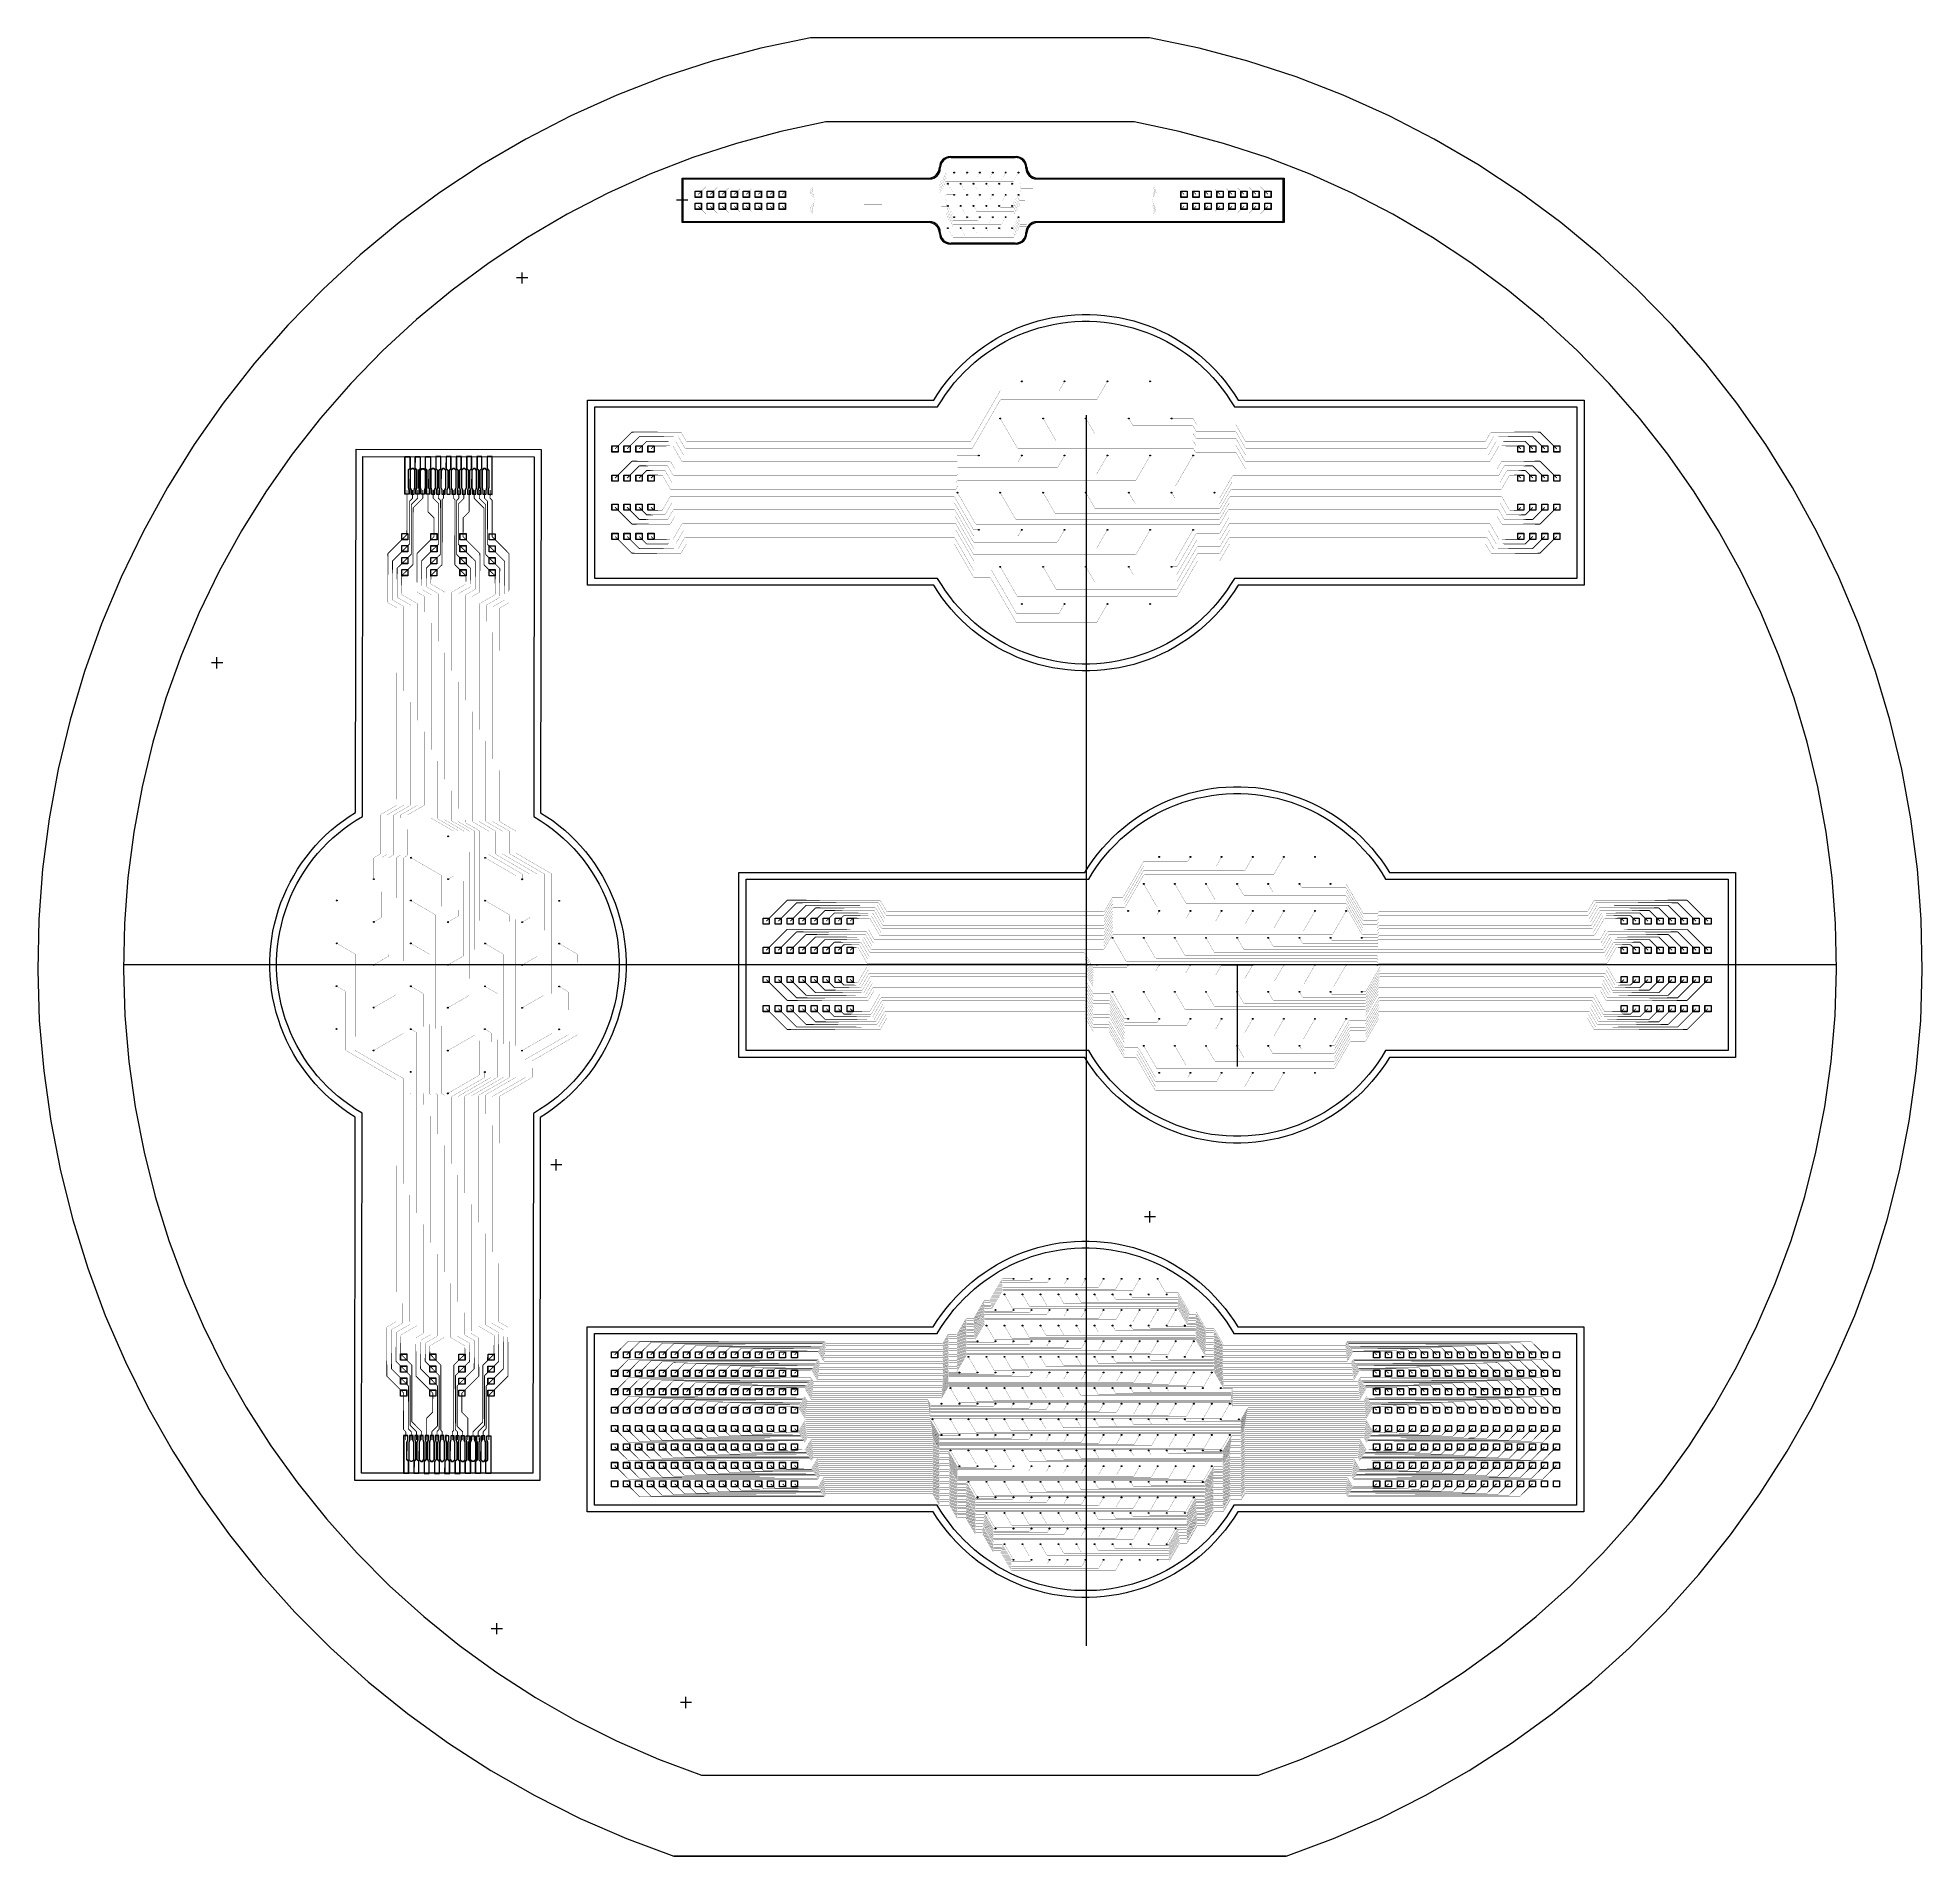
# Model space of a CAD drawing. Header units: metres. Extents: x -54999 to 54999, y -52014 to 54102.
import ezdxf

# ---------------------------------------------------------------- set-up
doc = ezdxf.new("R2010")
doc.units = ezdxf.units.M
for name, color, linetype in [('eDura_outline_ext', 6, 'Continuous'), ('eDura_outline_int', 6, 'Continuous'), ('etch', 3, 'Continuous'), ('GUIDE', 160, 'Continuous'), ('metal', 4, 'Continuous'), ('wafer_ext', 8, 'Continuous'), ('wafer_int', 8, 'Continuous')]:
    doc.layers.add(name, color=color, linetype=linetype)
doc.dimstyles.get("Standard").update_dxf_attribs({"dimtxt": 2.5, "dimasz": 2.5, "dimexe": 1.25, "dimexo": 0.625, "dimtad": 1, "dimdec": 0, "dimtxsty": 'Standard', "dimcen": 2.5, "dimadec": 0, "dimazin": 0, "dimtfac": 1, "dimtmove": 0, "dimatfit": 3, "dimarcsym": 0})

# ---------------------------------------------------------------- blocks, each defined once
blk = doc.blocks.new('*D9')
at = {"color": 0, "lineweight": -2, "transparency": 16777216}
for p, q in [((2423, 34025), (2422, 34022)), ((2424, 34027), (2445, 34072)), ((2450, 34084), (2446, 34075))]:
    blk.add_line(p, q, dxfattribs=at)
at = {"color": 0, "transparency": 16777216}
for points in [[(2423, 34025), (2423, 34024), (2424, 34027)], [(2445, 34075), (2446, 34074), (2445, 34072)]]:
    blk.add_solid(points, dxfattribs=at)
at = {"layer": 'Defpoints', "color": 0, "transparency": 16777216}
for p in [(2424, 34027), (2445, 34072)]:
    blk.add_point(p, dxfattribs=at)
at = {"color": 0, "transparency": 16777216, "insert": (2447, 34081), "char_height": 2.5, "attachment_point": 5, "rotation": 65.51546}
blk.add_mtext('∅50', dxfattribs=at)
blk = doc.blocks.new('*D22')
at = {"color": 0, "lineweight": -2, "transparency": 16777216}
for p, q in [((-37554, 1247), (-37555, 1245)), ((-37553, 1250), (-37545, 1268)), ((-37540, 1279), (-37544, 1270))]:
    blk.add_line(p, q, dxfattribs=at)
at = {"color": 0, "transparency": 16777216}
for points in [[(-37554, 1247), (-37553, 1247), (-37553, 1250)], [(-37544, 1270), (-37544, 1270), (-37545, 1268)]]:
    blk.add_solid(points, dxfattribs=at)
at = {"layer": 'Defpoints', "color": 0, "transparency": 16777216}
for p in [(-37553, 1250), (-37545, 1268)]:
    blk.add_point(p, dxfattribs=at)
at = {"color": 0, "transparency": 16777216, "insert": (-37543, 1277), "char_height": 2.5, "attachment_point": 5, "rotation": 66.75082}
blk.add_mtext('∅20', dxfattribs=at)
blk = doc.blocks.new('*D23')
at = {"color": 0, "lineweight": -2, "transparency": 16777216}
for p, q in [((-37572, 1243), (-37574, 1242)), ((-37569, 1245), (-37528, 1273)), ((-37518, 1280), (-37526, 1274))]:
    blk.add_line(p, q, dxfattribs=at)
at = {"color": 0, "transparency": 16777216}
for points in [[(-37572, 1243), (-37571, 1243), (-37569, 1245)], [(-37527, 1275), (-37526, 1274), (-37528, 1273)]]:
    blk.add_solid(points, dxfattribs=at)
at = {"layer": 'Defpoints', "color": 0, "transparency": 16777216}
for p in [(-37569, 1245), (-37528, 1273)]:
    blk.add_point(p, dxfattribs=at)
at = {"color": 0, "transparency": 16777216, "insert": (-37522, 1280), "char_height": 2.5, "attachment_point": 5, "rotation": 34.82482}
blk.add_mtext('∅50', dxfattribs=at)

msp = doc.modelspace()

# ---------------------------------------------------------------- linework, layer by layer
for p, q in [((-17057.616, 44612.651), (-17711.431, 44612.651)), ((-17391.174, 44285.743), (-17391.174, 44939.559)), ((-26395.634, 40083.227), (-27049.45, 40083.227)), ((-26729.193, 39756.319), (-26729.193, 40410.135)), ((6186.918, 32073.192), (6186.918, -39724.028)), ((-44202.601, 17626.615), (-44856.417, 17626.615)), ((-44536.16, 17299.707), (-44536.16, 17953.523)), ((-12117.5, 0), (-49993.392, 0)), ((49993.392, 0), (-12117.5, 0)), ((14099.803, 0), (15917.803, 0)), ((15008.803, 0), (15008.803, -5938.003)), ((-24397.629, -11661.318), (-25051.445, -11661.318)), ((-24731.188, -11988.226), (-24731.188, -11334.41)), ((10247.292, -14698.88), (9593.476, -14698.88)), ((9913.733, -15025.788), (9913.733, -14371.972)), ((-28204.786, -39062.378), (-28204.786, -38408.562)), ((-27871.227, -38735.47), (-28525.043, -38735.47)), ((-17167.859, -43364.735), (-17167.859, -42710.919)), ((-16834.301, -43037.827), (-17488.116, -43037.827))]:
    msp.add_line(p, q)
at = {"layer": 'eDura_outline_ext'}
for p, q in [((-1741.174, 47162.651), (2108.826, 47162.651)), ((-17391.174, 43312.651), (-17391.174, 45912.651)), ((-17391.174, 45912.651), (-2991.174, 45912.651)), ((3358.826, 45912.651), (17758.826, 45912.651)), ((17758.826, 45912.651), (17758.826, 43312.651)), ((-2991.174, 43312.651), (-17391.174, 43312.651)), ((17758.826, 43312.651), (3358.826, 43312.651)), ((2108.826, 42062.651), (-1741.174, 42062.651))]:
    msp.add_line(p, q, dxfattribs=at)
for points in [[(-2703.777, 32954.392), (-2470.183, 33321.357), (-2221.448, 33678.232), (-1958.007, 34024.394), (-1680.32, 34359.236), (-1388.873, 34682.173), (-1084.177, 34992.639), (-766.765, 35290.092), (-437.191, 35574.012), (-96.032, 35843.9), (256.115, 36099.286), (618.633, 36339.723), (990.889, 36564.789), (1372.231, 36774.091), (1761.992, 36967.263), (2159.49, 37143.967), (2564.03, 37303.894), (2974.904, 37446.764), (3391.393, 37572.327), (3812.769, 37680.363), (4238.294, 37770.683), (4667.224, 37843.13), (5098.808, 37897.576), (5532.291, 37933.926), (5966.915, 37952.117), (6401.92, 37952.117), (6836.544, 37933.926), (7270.028, 37897.576), (7701.612, 37843.13), (8130.542, 37770.683), (8556.066, 37680.363), (8977.442, 37572.327), (9393.931, 37446.764), (9804.805, 37303.894), (10209.345, 37143.967), (10606.844, 36967.263), (10996.605, 36774.091), (11377.947, 36564.789), (11750.203, 36339.723), (12112.721, 36099.286), (12464.867, 35843.9), (12806.026, 35574.012), (13135.6, 35290.092), (13453.013, 34992.639), (13757.709, 34682.173), (14049.155, 34359.236), (14326.842, 34024.394), (14590.284, 33678.232), (14839.019, 33321.357), (15072.612, 32954.392), (15072.612, 32954.392), (35272.612, 32954.392), (35272.612, 22154.392), (15072.612, 22154.392), (15072.612, 22154.392), (14839.019, 21787.427), (14590.284, 21430.552), (14326.842, 21084.39), (14049.155, 20749.548), (13757.709, 20426.611), (13453.013, 20116.145), (13135.6, 19818.691), (12806.026, 19534.772), (12464.867, 19264.883), (12112.721, 19009.497), (11750.203, 18769.061), (11377.947, 18543.995), (10996.605, 18334.693), (10606.844, 18141.52), (10209.345, 17964.816), (9804.805, 17804.89), (9393.931, 17662.02), (8977.442, 17536.457), (8556.066, 17428.421), (8130.542, 17338.101), (7701.612, 17265.654), (7270.028, 17211.208), (6836.544, 17174.858), (6401.92, 17156.667), (5966.915, 17156.667), (5532.291, 17174.858), (5098.808, 17211.208), (4667.224, 17265.654), (4238.294, 17338.101), (3812.769, 17428.421), (3391.393, 17536.457), (2974.904, 17662.02), (2564.03, 17804.89), (2159.49, 17964.816), (1761.992, 18141.52), (1372.231, 18334.693), (990.889, 18543.995), (618.633, 18769.061), (256.115, 19009.497), (-96.032, 19264.883), (-437.191, 19534.772), (-766.765, 19818.691), (-1084.177, 20116.145), (-1388.873, 20426.611), (-1680.32, 20749.548), (-1958.007, 21084.39), (-2221.448, 21430.552), (-2470.183, 21787.427), (-2703.777, 22154.392), (-2703.777, 22154.392), (-22903.777, 22154.392), (-22903.777, 32954.392), (-2703.777, 32954.392)], [(-36467.469, -8880.879), (-36834.117, -8646.789), (-37190.656, -8397.571), (-37536.46, -8133.662), (-37870.926, -7855.522), (-38193.469, -7563.639), (-38503.522, -7258.523), (-38800.546, -6940.708), (-39084.019, -6610.75), (-39353.446, -6269.227), (-39608.355, -5916.735), (-39848.301, -5553.892), (-40072.863, -5181.332), (-40281.649, -4799.707), (-40474.293, -4409.684), (-40650.459, -4011.947), (-40809.839, -3607.191), (-40952.152, -3196.124), (-41077.151, -2779.466), (-41184.617, -2357.944), (-41274.361, -1932.298), (-41346.227, -1503.27), (-41400.09, -1071.613), (-41435.853, -638.081), (-41453.456, -203.432), (-41452.868, 231.572), (-41434.088, 666.171), (-41397.151, 1099.605), (-41342.121, 1531.115), (-41269.094, 1959.947), (-41178.198, 2385.349), (-41069.592, 2806.578), (-40943.466, 3222.897), (-40800.04, 3633.577), (-40639.566, 4037.9), (-40462.325, 4435.159), (-40268.625, 4824.658), (-40058.807, 5205.717), (-39833.238, 5577.668), (-39592.311, 5939.86), (-39336.449, 6291.661), (-39066.098, 6632.454), (-38781.733, 6961.644), (-38483.851, 7278.654), (-38172.972, 7582.929), (-37849.642, 7873.939), (-37514.424, 8151.172), (-37167.906, 8414.145), (-36810.695, 8662.397), (-36443.414, 8895.493), (-36443.414, 8895.493), (-36414.727, 30095.474), (-25614.736, 30080.86), (-25643.424, 8880.879), (-25643.424, 8880.879), (-25276.775, 8646.789), (-24920.237, 8397.571), (-24574.432, 8133.662), (-24239.966, 7855.522), (-23917.424, 7563.639), (-23607.37, 7258.523), (-23310.347, 6940.708), (-23026.873, 6610.75), (-22757.447, 6269.227), (-22502.537, 5916.735), (-22262.592, 5553.892), (-22038.03, 5181.332), (-21829.243, 4799.707), (-21636.599, 4409.684), (-21460.433, 4011.947), (-21301.054, 3607.191), (-21158.74, 3196.124), (-21033.741, 2779.466), (-20926.276, 2357.944), (-20836.531, 1932.298), (-20764.665, 1503.27), (-20710.803, 1071.613), (-20675.039, 638.081), (-20657.436, 203.432), (-20658.025, -231.572), (-20676.804, -666.171), (-20713.741, -1099.605), (-20768.771, -1531.115), (-20841.798, -1959.947), (-20932.694, -2385.349), (-21041.3, -2806.578), (-21167.426, -3222.897), (-21310.852, -3633.577), (-21471.326, -4037.9), (-21648.568, -4435.159), (-21842.267, -4824.658), (-22052.085, -5205.717), (-22277.655, -5577.668), (-22518.582, -5939.86), (-22774.444, -6291.661), (-23044.794, -6632.454), (-23329.159, -6961.644), (-23627.041, -7278.654), (-23937.92, -7582.929), (-24261.251, -7873.939), (-24596.468, -8151.172), (-24942.986, -8414.145), (-25300.198, -8662.397), (-25667.478, -8895.493), (-25667.478, -8895.493), (-25696.166, -30095.474), (-36496.156, -30080.86), (-36467.469, -8880.879)], [(6120.608, 5400), (6354.202, 5766.965), (6602.937, 6123.84), (6866.378, 6470.002), (7144.065, 6804.844), (7435.511, 7127.781), (7740.208, 7438.247), (8057.62, 7735.701), (8387.194, 8019.62), (8728.353, 8289.509), (9080.5, 8544.895), (9443.018, 8785.331), (9815.274, 9010.397), (10196.616, 9219.699), (10586.377, 9412.872), (10983.875, 9589.576), (11388.415, 9749.502), (11799.289, 9892.372), (12215.778, 10017.935), (12637.154, 10125.971), (13062.679, 10216.291), (13491.609, 10288.738), (13923.193, 10343.184), (14356.676, 10379.534), (14791.3, 10397.725), (15226.305, 10397.725), (15660.929, 10379.534), (16094.413, 10343.184), (16525.997, 10288.738), (16954.927, 10216.291), (17380.451, 10125.971), (17801.827, 10017.935), (18218.316, 9892.372), (18629.19, 9749.502), (19033.73, 9589.576), (19431.228, 9412.872), (19820.99, 9219.699), (20202.332, 9010.397), (20574.587, 8785.331), (20937.106, 8544.895), (21289.252, 8289.509), (21630.411, 8019.62), (21959.985, 7735.701), (22277.398, 7438.247), (22582.094, 7127.781), (22873.54, 6804.844), (23151.227, 6470.002), (23414.668, 6123.84), (23663.404, 5766.965), (23896.997, 5400), (23896.997, 5400), (44096.997, 5400), (44096.997, -5400), (23896.997, -5400), (23896.997, -5400), (23663.404, -5766.965), (23414.668, -6123.84), (23151.227, -6470.002), (22873.54, -6804.844), (22582.094, -7127.781), (22277.398, -7438.247), (21959.985, -7735.701), (21630.411, -8019.62), (21289.252, -8289.509), (20937.106, -8544.895), (20574.587, -8785.331), (20202.332, -9010.397), (19820.99, -9219.699), (19431.228, -9412.872), (19033.73, -9589.576), (18629.19, -9749.502), (18218.316, -9892.372), (17801.827, -10017.935), (17380.451, -10125.971), (16954.927, -10216.291), (16525.997, -10288.738), (16094.413, -10343.184), (15660.929, -10379.534), (15226.305, -10397.725), (14791.3, -10397.725), (14356.676, -10379.534), (13923.193, -10343.184), (13491.609, -10288.738), (13062.679, -10216.291), (12637.154, -10125.971), (12215.778, -10017.935), (11799.289, -9892.372), (11388.415, -9749.502), (10983.875, -9589.576), (10586.377, -9412.872), (10196.616, -9219.699), (9815.274, -9010.397), (9443.018, -8785.331), (9080.5, -8544.895), (8728.353, -8289.509), (8387.194, -8019.62), (8057.62, -7735.701), (7740.208, -7438.247), (7435.511, -7127.781), (7144.065, -6804.844), (6866.378, -6470.002), (6602.937, -6123.84), (6354.202, -5766.965), (6120.608, -5400), (6120.608, -5400), (-14079.392, -5400), (-14079.392, 5400), (6120.608, 5400)], [(-2726.274, -21115.931), (-2492.681, -20748.966), (-2243.946, -20392.091), (-1980.504, -20045.929), (-1702.818, -19711.087), (-1411.371, -19388.15), (-1106.675, -19077.684), (-789.262, -18780.23), (-459.688, -18496.311), (-118.53, -18226.422), (233.617, -17971.036), (596.135, -17730.6), (968.391, -17505.534), (1349.733, -17296.232), (1739.494, -17103.059), (2136.993, -16926.355), (2541.533, -16766.429), (2952.407, -16623.559), (3368.896, -16497.996), (3790.271, -16389.96), (4215.796, -16299.64), (4644.726, -16227.193), (5076.31, -16172.747), (5509.793, -16136.397), (5944.418, -16118.206), (6379.423, -16118.206), (6814.047, -16136.397), (7247.53, -16172.747), (7679.114, -16227.193), (8108.044, -16299.64), (8533.569, -16389.96), (8954.944, -16497.996), (9371.434, -16623.559), (9782.308, -16766.429), (10186.848, -16926.355), (10584.346, -17103.059), (10974.107, -17296.232), (11355.449, -17505.534), (11727.705, -17730.6), (12090.223, -17971.036), (12442.37, -18226.422), (12783.529, -18496.311), (13113.103, -18780.23), (13430.515, -19077.684), (13735.211, -19388.15), (14026.658, -19711.087), (14304.345, -20045.929), (14567.786, -20392.091), (14816.521, -20748.966), (15050.115, -21115.931), (15050.115, -21115.931), (35250.115, -21115.931), (35250.115, -31915.931), (15050.115, -31915.931), (15050.115, -31915.931), (14816.521, -32282.896), (14567.786, -32639.771), (14304.345, -32985.933), (14026.658, -33320.775), (13735.211, -33643.712), (13430.515, -33954.178), (13113.103, -34251.631), (12783.529, -34535.551), (12442.37, -34805.439), (12090.223, -35060.825), (11727.705, -35301.262), (11355.449, -35526.328), (10974.107, -35735.63), (10584.346, -35928.802), (10186.848, -36105.506), (9782.308, -36265.433), (9371.434, -36408.303), (8954.944, -36533.866), (8533.569, -36641.902), (8108.044, -36732.222), (7679.114, -36804.669), (7247.53, -36859.115), (6814.047, -36895.465), (6379.423, -36913.656), (5944.418, -36913.656), (5509.793, -36895.465), (5076.31, -36859.115), (4644.726, -36804.669), (4215.796, -36732.222), (3790.271, -36641.902), (3368.896, -36533.866), (2952.407, -36408.303), (2541.533, -36265.433), (2136.993, -36105.506), (1739.494, -35928.802), (1349.733, -35735.63), (968.391, -35526.328), (596.135, -35301.262), (233.617, -35060.825), (-118.53, -34805.439), (-459.688, -34535.551), (-789.262, -34251.631), (-1106.675, -33954.178), (-1411.371, -33643.712), (-1702.818, -33320.775), (-1980.504, -32985.933), (-2243.946, -32639.771), (-2492.681, -32282.896), (-2726.274, -31915.931), (-2726.274, -31915.931), (-22926.274, -31915.931), (-22926.274, -21115.931), (-2726.274, -21115.931)]]:
    msp.add_lwpolyline(points, close=True, dxfattribs=at)
for centre, start, end in [((-2991.174, 46537.651), 270, 0), ((-1741.174, 46537.651), 90, 180), ((2058.826, 46487.651), 0, 90), ((3308.826, 46487.651), 180, 270), ((-2991.174, 42687.651), 0, 90), ((3358.826, 42687.651), 90, 180), ((-1741.174, 42687.651), 180, 270), ((2108.826, 42687.651), 270, 0)]:
    msp.add_arc(centre, 625, start, end, dxfattribs=at)
at = {"layer": 'eDura_outline_int'}
for p, q in [((-1691.174, 47112.651), (2058.826, 47112.651)), ((-17316.174, 43362.651), (-17316.174, 45862.651)), ((-17316.174, 45862.651), (-2941.174, 45862.651)), ((3308.826, 45862.651), (17683.826, 45862.651)), ((17683.826, 45862.651), (17683.826, 43362.651)), ((-2941.174, 43362.651), (-17316.174, 43362.651)), ((17683.826, 43362.651), (3308.826, 43362.651)), ((2058.826, 42112.651), (-1691.174, 42112.651))]:
    msp.add_line(p, q, dxfattribs=at)
for points in [[(-2475.836, 32554.392), (-2254.278, 32919.876), (-2017.305, 33275.559), (-1765.35, 33620.791), (-1498.873, 33954.942), (-1218.362, 34277.401), (-924.329, 34587.579), (-617.31, 34884.911), (-297.866, 35168.852), (33.418, 35438.883), (375.938, 35694.513), (729.069, 35935.273), (1092.164, 36160.724), (1464.561, 36370.454), (1845.58, 36564.081), (2234.525, 36741.249), (2630.684, 36901.636), (3033.336, 37044.949), (3441.743, 37170.926), (3855.16, 37279.337), (4272.831, 37369.984), (4693.995, 37442.7), (5117.881, 37497.354), (5543.716, 37533.846), (5970.72, 37552.108), (6398.115, 37552.108), (6825.12, 37533.846), (7250.954, 37497.354), (7674.84, 37442.7), (8096.004, 37369.984), (8513.676, 37279.337), (8927.093, 37170.926), (9335.5, 37044.949), (9738.151, 36901.636), (10134.311, 36741.249), (10523.255, 36564.081), (10904.274, 36370.454), (11276.671, 36160.724), (11639.767, 35935.273), (11992.897, 35694.513), (12335.417, 35438.883), (12666.702, 35168.852), (12986.145, 34884.911), (13293.164, 34587.579), (13587.198, 34277.401), (13867.709, 33954.942), (14134.185, 33620.791), (14386.14, 33275.559), (14623.113, 32919.876), (14844.672, 32554.392), (14844.672, 32554.392), (34844.672, 32554.392), (34844.672, 22554.392), (14844.672, 22554.392), (14844.672, 22554.392), (14623.113, 22188.908), (14386.14, 21833.225), (14134.185, 21487.993), (13867.709, 21153.842), (13587.198, 20831.383), (13293.164, 20521.205), (12986.145, 20223.873), (12666.702, 19939.932), (12335.417, 19669.901), (11992.897, 19414.271), (11639.767, 19173.511), (11276.671, 18948.06), (10904.274, 18738.33), (10523.255, 18544.703), (10134.311, 18367.535), (9738.151, 18207.147), (9335.5, 18063.834), (8927.093, 17937.858), (8513.676, 17829.447), (8096.004, 17738.8), (7674.84, 17666.084), (7250.954, 17611.43), (6825.12, 17574.938), (6398.115, 17556.676), (5970.72, 17556.676), (5543.716, 17574.938), (5117.881, 17611.43), (4693.995, 17666.084), (4272.831, 17738.8), (3855.16, 17829.447), (3441.743, 17937.858), (3033.336, 18063.834), (2630.684, 18207.147), (2234.525, 18367.535), (1845.58, 18544.703), (1464.561, 18738.33), (1092.164, 18948.06), (729.069, 19173.511), (375.938, 19414.271), (33.418, 19669.901), (-297.866, 19939.932), (-617.31, 20223.873), (-924.329, 20521.205), (-1218.362, 20831.383), (-1498.873, 21153.842), (-1765.35, 21487.993), (-2017.305, 21833.225), (-2254.278, 22188.908), (-2475.836, 22554.392), (-2475.836, 22554.392), (-22475.836, 22554.392), (-22475.836, 32554.392), (-2475.836, 32554.392)], [(-36432.344, -8431.427), (-36787.706, -8193.973), (-37132.597, -7941.551), (-37466.387, -7674.623), (-37788.466, -7393.676), (-38098.247, -7099.223), (-38395.162, -6791.802), (-38678.67, -6471.974), (-38948.254, -6140.325), (-39203.419, -5797.459), (-39443.702, -5444.003), (-39668.661, -5080.603), (-39877.887, -4707.922), (-40070.998, -4326.642), (-40247.64, -3937.458), (-40407.491, -3541.082), (-40550.259, -3138.237), (-40675.683, -2729.66), (-40783.534, -2316.096), (-40873.615, -1898.302), (-40945.762, -1477.041), (-40999.843, -1053.081), (-41035.758, -627.198), (-41053.443, -200.169), (-41052.864, 227.226), (-41034.024, 654.206), (-40996.956, 1079.99), (-40941.729, 1503.802), (-40868.442, 1924.867), (-40777.23, 2342.416), (-40668.26, 2755.685), (-40541.731, 3163.922), (-40397.873, 3566.379), (-40236.95, 3962.321), (-40059.255, 4351.025), (-39865.114, 4731.782), (-39654.88, 5103.895), (-39428.937, 5466.685), (-39187.7, 5819.489), (-38931.607, 6161.663), (-38661.127, 6492.582), (-38376.754, 6811.641), (-38079.008, 7118.257), (-37768.432, 7411.871), (-37445.593, 7691.945), (-37111.082, 7957.969), (-36765.509, 8209.457), (-36409.506, 8445.948), (-36043.723, 8667.012), (-36043.723, 8667.012), (-36015.306, 29666.993), (-26015.315, 29653.461), (-26043.732, 8653.48), (-26043.732, 8653.48), (-25678.548, 8431.427), (-25323.186, 8193.973), (-24978.296, 7941.551), (-24644.506, 7674.623), (-24322.426, 7393.676), (-24012.646, 7099.223), (-23715.73, 6791.802), (-23432.222, 6471.974), (-23162.639, 6140.325), (-22907.473, 5797.459), (-22667.191, 5444.003), (-22442.231, 5080.603), (-22233.005, 4707.922), (-22039.895, 4326.642), (-21863.252, 3937.458), (-21703.401, 3541.082), (-21560.633, 3138.237), (-21435.209, 2729.66), (-21327.358, 2316.096), (-21237.277, 1898.302), (-21165.13, 1477.041), (-21111.05, 1053.081), (-21075.134, 627.198), (-21057.45, 200.169), (-21058.028, -227.226), (-21076.868, -654.206), (-21113.936, -1079.99), (-21169.164, -1503.802), (-21242.45, -1924.867), (-21333.662, -2342.416), (-21442.632, -2755.685), (-21569.161, -3163.922), (-21713.019, -3566.379), (-21873.942, -3962.321), (-22051.637, -4351.025), (-22245.779, -4731.782), (-22456.013, -5103.895), (-22681.955, -5466.685), (-22923.193, -5819.489), (-23179.285, -6161.663), (-23449.765, -6492.582), (-23734.138, -6811.641), (-24031.885, -7118.257), (-24342.461, -7411.871), (-24665.299, -7691.945), (-24999.81, -7957.969), (-25345.383, -8209.457), (-25701.386, -8445.948), (-26067.17, -8667.012), (-26095.586, -29666.993), (-36095.577, -29653.461), (-36067.16, -8653.48), (-36067.16, -8653.48)], [(6348.549, 5000), (6570.107, 5365.484), (6807.08, 5721.167), (7059.035, 6066.399), (7325.511, 6400.55), (7606.023, 6723.009), (7900.056, 7033.187), (8207.075, 7330.519), (8526.519, 7614.46), (8857.803, 7884.491), (9200.323, 8140.121), (9553.454, 8380.881), (9916.549, 8606.332), (10288.946, 8816.062), (10669.965, 9009.689), (11058.91, 9186.857), (11455.069, 9347.245), (11857.72, 9490.557), (12266.128, 9616.534), (12679.545, 9724.945), (13097.216, 9815.592), (13518.38, 9888.308), (13942.266, 9942.962), (14368.1, 9979.454), (14795.105, 9997.716), (15222.5, 9997.716), (15649.505, 9979.454), (16075.339, 9942.962), (16499.225, 9888.308), (16920.389, 9815.592), (17338.061, 9724.945), (17751.478, 9616.534), (18159.885, 9490.557), (18562.536, 9347.245), (18958.696, 9186.857), (19347.64, 9009.689), (19728.659, 8816.062), (20101.056, 8606.332), (20464.152, 8380.881), (20817.282, 8140.121), (21159.802, 7884.491), (21491.087, 7614.46), (21810.53, 7330.519), (22117.549, 7033.187), (22411.583, 6723.009), (22692.094, 6400.55), (22958.57, 6066.399), (23210.525, 5721.167), (23447.498, 5365.484), (23669.057, 5000), (23669.057, 5000), (43669.057, 5000), (43669.057, -5000), (23669.057, -5000), (23669.057, -5000), (23447.498, -5365.484), (23210.525, -5721.167), (22958.57, -6066.399), (22692.094, -6400.55), (22411.583, -6723.009), (22117.549, -7033.187), (21810.53, -7330.519), (21491.087, -7614.46), (21159.802, -7884.491), (20817.282, -8140.121), (20464.152, -8380.881), (20101.056, -8606.332), (19728.659, -8816.062), (19347.64, -9009.689), (18958.696, -9186.857), (18562.536, -9347.245), (18159.885, -9490.557), (17751.478, -9616.534), (17338.061, -9724.945), (16920.389, -9815.592), (16499.225, -9888.308), (16075.339, -9942.962), (15649.505, -9979.454), (15222.5, -9997.716), (14795.105, -9997.716), (14368.1, -9979.454), (13942.266, -9942.962), (13518.38, -9888.308), (13097.216, -9815.592), (12679.545, -9724.945), (12266.128, -9616.534), (11857.72, -9490.557), (11455.069, -9347.245), (11058.91, -9186.857), (10669.965, -9009.689), (10288.946, -8816.062), (9916.549, -8606.332), (9553.454, -8380.881), (9200.323, -8140.121), (8857.803, -7884.491), (8526.519, -7614.46), (8207.075, -7330.519), (7900.056, -7033.187), (7606.023, -6723.009), (7325.511, -6400.55), (7059.035, -6066.399), (6807.08, -5721.167), (6570.107, -5365.484), (6348.549, -5000), (6348.549, -5000), (-13651.451, -5000), (-13651.451, 5000), (6348.549, 5000)], [(-2498.334, -21515.931), (-2276.776, -21150.447), (-2039.802, -20794.764), (-1787.848, -20449.532), (-1521.371, -20115.381), (-1240.86, -19792.922), (-946.826, -19482.743), (-639.807, -19185.412), (-320.364, -18901.471), (10.921, -18631.44), (353.441, -18375.81), (706.571, -18135.05), (1069.667, -17909.599), (1442.064, -17699.869), (1823.083, -17506.242), (2212.027, -17329.074), (2608.187, -17168.686), (3010.838, -17025.373), (3419.245, -16899.397), (3832.662, -16790.986), (4250.334, -16700.339), (4671.497, -16627.623), (5095.384, -16572.969), (5521.218, -16536.477), (5948.223, -16518.215), (6375.618, -16518.215), (6802.622, -16536.477), (7228.457, -16572.969), (7652.343, -16627.623), (8073.506, -16700.339), (8491.178, -16790.986), (8904.595, -16899.397), (9313.002, -17025.373), (9715.653, -17168.686), (10111.813, -17329.074), (10500.757, -17506.242), (10881.776, -17699.869), (11254.174, -17909.599), (11617.269, -18135.05), (11970.399, -18375.81), (12312.92, -18631.44), (12644.204, -18901.471), (12963.647, -19185.412), (13270.666, -19482.743), (13564.7, -19792.922), (13845.211, -20115.381), (14111.688, -20449.532), (14363.643, -20794.764), (14600.616, -21150.447), (14822.174, -21515.931), (14822.174, -21515.931), (34822.174, -21515.931), (34822.174, -31515.931), (14822.174, -31515.931), (14822.174, -31515.931), (14600.616, -31881.415), (14363.643, -32237.098), (14111.688, -32582.33), (13845.211, -32916.481), (13564.7, -33238.94), (13270.666, -33549.118), (12963.647, -33846.45), (12644.204, -34130.391), (12312.92, -34400.422), (11970.399, -34656.052), (11617.269, -34896.812), (11254.174, -35122.263), (10881.776, -35331.993), (10500.757, -35525.62), (10111.813, -35702.788), (9715.653, -35863.175), (9313.002, -36006.488), (8904.595, -36132.465), (8491.178, -36240.876), (8073.506, -36331.523), (7652.343, -36404.239), (7228.457, -36458.893), (6802.622, -36495.385), (6375.618, -36513.647), (5948.223, -36513.647), (5521.218, -36495.385), (5095.384, -36458.893), (4671.497, -36404.239), (4250.334, -36331.523), (3832.662, -36240.876), (3419.245, -36132.465), (3010.838, -36006.488), (2608.187, -35863.175), (2212.027, -35702.788), (1823.083, -35525.62), (1442.064, -35331.993), (1069.667, -35122.263), (706.571, -34896.812), (353.441, -34656.052), (10.921, -34400.422), (-320.364, -34130.391), (-639.807, -33846.45), (-946.826, -33549.118), (-1240.86, -33238.94), (-1521.371, -32916.481), (-1787.848, -32582.33), (-2039.802, -32237.098), (-2276.776, -31881.415), (-2498.334, -31515.931), (-2498.334, -31515.931), (-22498.334, -31515.931), (-22498.334, -21515.931), (-2498.334, -21515.931)]]:
    msp.add_lwpolyline(points, close=True, dxfattribs=at)
msp.add_lwpolyline([(-26067.17, -8667.012), (-26067.17, -8667.012)], dxfattribs=at)
for centre, start, end in [((-2941.174, 46487.651), 270, 0), ((-1691.174, 46487.651), 90, 180), ((2108.826, 46537.651), 0, 90), ((3358.826, 46537.651), 180, 270), ((-2941.174, 42737.651), 0, 90), ((3308.826, 42737.651), 90, 180), ((-1691.174, 42737.651), 180, 270), ((2058.826, 42737.651), 270, 0)]:
    msp.add_arc(centre, 625, start, end, dxfattribs=at)
at = {"layer": 'etch'}
for points in [[(-16616.174, 45137.651), (-16266.174, 45137.651), (-16266.174, 44787.651), (-16616.174, 44787.651), (-16616.174, 45137.651)], [(-15916.174, 45137.651), (-15566.174, 45137.651), (-15566.174, 44787.651), (-15916.174, 44787.651), (-15916.174, 45137.651)], [(-15216.174, 45137.651), (-14866.174, 45137.651), (-14866.174, 44787.651), (-15216.174, 44787.651), (-15216.174, 45137.651)], [(-14516.174, 45137.651), (-14166.174, 45137.651), (-14166.174, 44787.651), (-14516.174, 44787.651), (-14516.174, 45137.651)], [(-13816.174, 45137.651), (-13466.174, 45137.651), (-13466.174, 44787.651), (-13816.174, 44787.651), (-13816.174, 45137.651)], [(-13116.174, 45137.651), (-12766.174, 45137.651), (-12766.174, 44787.651), (-13116.174, 44787.651), (-13116.174, 45137.651)], [(-12416.174, 45137.651), (-12066.174, 45137.651), (-12066.174, 44787.651), (-12416.174, 44787.651), (-12416.174, 45137.651)], [(-11716.174, 45137.651), (-11366.174, 45137.651), (-11366.174, 44787.651), (-11716.174, 44787.651), (-11716.174, 45137.651)], [(11733.826, 45137.651), (12083.826, 45137.651), (12083.826, 44787.651), (11733.826, 44787.651), (11733.826, 45137.651)], [(12433.826, 45137.651), (12783.826, 45137.651), (12783.826, 44787.651), (12433.826, 44787.651), (12433.826, 45137.651)], [(13133.826, 45137.651), (13483.826, 45137.651), (13483.826, 44787.651), (13133.826, 44787.651), (13133.826, 45137.651)], [(13833.826, 45137.651), (14183.826, 45137.651), (14183.826, 44787.651), (13833.826, 44787.651), (13833.826, 45137.651)], [(14533.826, 45137.651), (14883.826, 45137.651), (14883.826, 44787.651), (14533.826, 44787.651), (14533.826, 45137.651)], [(15233.826, 45137.651), (15583.826, 45137.651), (15583.826, 44787.651), (15233.826, 44787.651), (15233.826, 45137.651)], [(15933.826, 45137.651), (16283.826, 45137.651), (16283.826, 44787.651), (15933.826, 44787.651), (15933.826, 45137.651)], [(16633.826, 45137.651), (16983.826, 45137.651), (16983.826, 44787.651), (16633.826, 44787.651), (16633.826, 45137.651)], [(-16616.174, 44437.651), (-16266.174, 44437.651), (-16266.174, 44087.651), (-16616.174, 44087.651), (-16616.174, 44437.651)], [(-15916.174, 44437.651), (-15566.174, 44437.651), (-15566.174, 44087.651), (-15916.174, 44087.651), (-15916.174, 44437.651)], [(-15216.174, 44437.651), (-14866.174, 44437.651), (-14866.174, 44087.651), (-15216.174, 44087.651), (-15216.174, 44437.651)], [(-14516.174, 44437.651), (-14166.174, 44437.651), (-14166.174, 44087.651), (-14516.174, 44087.651), (-14516.174, 44437.651)], [(-13816.174, 44437.651), (-13466.174, 44437.651), (-13466.174, 44087.651), (-13816.174, 44087.651), (-13816.174, 44437.651)], [(-13116.174, 44437.651), (-12766.174, 44437.651), (-12766.174, 44087.651), (-13116.174, 44087.651), (-13116.174, 44437.651)], [(-12416.174, 44437.651), (-12066.174, 44437.651), (-12066.174, 44087.651), (-12416.174, 44087.651), (-12416.174, 44437.651)], [(-11716.174, 44437.651), (-11366.174, 44437.651), (-11366.174, 44087.651), (-11716.174, 44087.651), (-11716.174, 44437.651)], [(11733.826, 44437.651), (12083.826, 44437.651), (12083.826, 44087.651), (11733.826, 44087.651), (11733.826, 44437.651)], [(12433.826, 44437.651), (12783.826, 44437.651), (12783.826, 44087.651), (12433.826, 44087.651), (12433.826, 44437.651)], [(13133.826, 44437.651), (13483.826, 44437.651), (13483.826, 44087.651), (13133.826, 44087.651), (13133.826, 44437.651)], [(13833.826, 44437.651), (14183.826, 44437.651), (14183.826, 44087.651), (13833.826, 44087.651), (13833.826, 44437.651)], [(14533.826, 44437.651), (14883.826, 44437.651), (14883.826, 44087.651), (14533.826, 44087.651), (14533.826, 44437.651)], [(15233.826, 44437.651), (15583.826, 44437.651), (15583.826, 44087.651), (15233.826, 44087.651), (15233.826, 44437.651)], [(15933.826, 44437.651), (16283.826, 44437.651), (16283.826, 44087.651), (15933.826, 44087.651), (15933.826, 44437.651)], [(16633.826, 44437.651), (16983.826, 44437.651), (16983.826, 44087.651), (16633.826, 44087.651), (16633.826, 44437.651)], [(-21475.836, 30279.392), (-21125.836, 30279.392), (-21125.836, 29929.392), (-21475.836, 29929.392), (-21475.836, 30279.392)], [(-20775.836, 30279.392), (-20425.836, 30279.392), (-20425.836, 29929.392), (-20775.836, 29929.392), (-20775.836, 30279.392)], [(-20075.836, 30279.392), (-19725.836, 30279.392), (-19725.836, 29929.392), (-20075.836, 29929.392), (-20075.836, 30279.392)], [(-19375.836, 30279.392), (-19025.836, 30279.392), (-19025.836, 29929.392), (-19375.836, 29929.392), (-19375.836, 30279.392)], [(31394.672, 30279.392), (31744.672, 30279.392), (31744.672, 29929.392), (31394.672, 29929.392), (31394.672, 30279.392)], [(32094.672, 30279.392), (32444.672, 30279.392), (32444.672, 29929.392), (32094.672, 29929.392), (32094.672, 30279.392)], [(32794.672, 30279.392), (33144.672, 30279.392), (33144.672, 29929.392), (32794.672, 29929.392), (32794.672, 30279.392)], [(33494.672, 30279.392), (33844.672, 30279.392), (33844.672, 29929.392), (33494.672, 29929.392), (33494.672, 30279.392)], [(-21475.836, 28579.392), (-21125.836, 28579.392), (-21125.836, 28229.392), (-21475.836, 28229.392), (-21475.836, 28579.392)], [(-20775.836, 28579.392), (-20425.836, 28579.392), (-20425.836, 28229.392), (-20775.836, 28229.392), (-20775.836, 28579.392)], [(-20075.836, 28579.392), (-19725.836, 28579.392), (-19725.836, 28229.392), (-20075.836, 28229.392), (-20075.836, 28579.392)], [(-19375.836, 28579.392), (-19025.836, 28579.392), (-19025.836, 28229.392), (-19375.836, 28229.392), (-19375.836, 28579.392)], [(31394.672, 28579.392), (31744.672, 28579.392), (31744.672, 28229.392), (31394.672, 28229.392), (31394.672, 28579.392)], [(32094.672, 28579.392), (32444.672, 28579.392), (32444.672, 28229.392), (32094.672, 28229.392), (32094.672, 28579.392)], [(32794.672, 28579.392), (33144.672, 28579.392), (33144.672, 28229.392), (32794.672, 28229.392), (32794.672, 28579.392)], [(33494.672, 28579.392), (33844.672, 28579.392), (33844.672, 28229.392), (33494.672, 28229.392), (33494.672, 28579.392)], [(-21475.836, 26879.392), (-21125.836, 26879.392), (-21125.836, 26529.392), (-21475.836, 26529.392), (-21475.836, 26879.392)], [(-20775.836, 26879.392), (-20425.836, 26879.392), (-20425.836, 26529.392), (-20775.836, 26529.392), (-20775.836, 26879.392)], [(-20075.836, 26879.392), (-19725.836, 26879.392), (-19725.836, 26529.392), (-20075.836, 26529.392), (-20075.836, 26879.392)], [(-19375.836, 26879.392), (-19025.836, 26879.392), (-19025.836, 26529.392), (-19375.836, 26529.392), (-19375.836, 26879.392)], [(31394.672, 26879.392), (31744.672, 26879.392), (31744.672, 26529.392), (31394.672, 26529.392), (31394.672, 26879.392)], [(32094.672, 26879.392), (32444.672, 26879.392), (32444.672, 26529.392), (32094.672, 26529.392), (32094.672, 26879.392)], [(32794.672, 26879.392), (33144.672, 26879.392), (33144.672, 26529.392), (32794.672, 26529.392), (32794.672, 26879.392)], [(33494.672, 26879.392), (33844.672, 26879.392), (33844.672, 26529.392), (33494.672, 26529.392), (33494.672, 26879.392)], [(-33747.818, 24113.919), (-33747.345, 24463.919), (-33397.345, 24463.445), (-33397.819, 24113.446), (-33747.818, 24113.919)], [(-33746.871, 24813.919), (-33746.397, 25163.918), (-33396.398, 25163.445), (-33396.871, 24813.445), (-33746.871, 24813.919)], [(-32047.82, 24111.619), (-32047.346, 24461.619), (-31697.346, 24461.145), (-31697.82, 24111.145), (-32047.82, 24111.619)], [(-32046.873, 24811.618), (-32046.399, 25161.618), (-31696.399, 25161.144), (-31696.873, 24811.145), (-32046.873, 24811.618)], [(-30347.821, 24109.319), (-30347.348, 24459.318), (-29997.348, 24458.845), (-29997.822, 24108.845), (-30347.821, 24109.319)], [(-30346.874, 24809.318), (-30346.4, 25159.318), (-29996.401, 25158.844), (-29996.874, 24808.844), (-30346.874, 24809.318)], [(-28647.823, 24107.018), (-28647.349, 24457.018), (-28297.35, 24456.544), (-28297.823, 24106.545), (-28647.823, 24107.018)], [(-28646.876, 24807.018), (-28646.402, 25157.017), (-28296.402, 25156.544), (-28296.876, 24806.544), (-28646.876, 24807.018)], [(-21475.836, 25179.392), (-21125.836, 25179.392), (-21125.836, 24829.392), (-21475.836, 24829.392), (-21475.836, 25179.392)], [(-20775.836, 25179.392), (-20425.836, 25179.392), (-20425.836, 24829.392), (-20775.836, 24829.392), (-20775.836, 25179.392)], [(-20075.836, 25179.392), (-19725.836, 25179.392), (-19725.836, 24829.392), (-20075.836, 24829.392), (-20075.836, 25179.392)], [(-19375.836, 25179.392), (-19025.836, 25179.392), (-19025.836, 24829.392), (-19375.836, 24829.392), (-19375.836, 25179.392)], [(31394.672, 25179.392), (31744.672, 25179.392), (31744.672, 24829.392), (31394.672, 24829.392), (31394.672, 25179.392)], [(32094.672, 25179.392), (32444.672, 25179.392), (32444.672, 24829.392), (32094.672, 24829.392), (32094.672, 25179.392)], [(32794.672, 25179.392), (33144.672, 25179.392), (33144.672, 24829.392), (32794.672, 24829.392), (32794.672, 25179.392)], [(33494.672, 25179.392), (33844.672, 25179.392), (33844.672, 24829.392), (33494.672, 24829.392), (33494.672, 25179.392)], [(-33748.765, 23413.92), (-33748.292, 23763.92), (-33398.292, 23763.446), (-33398.766, 23413.446), (-33748.765, 23413.92)], [(-32048.767, 23411.62), (-32048.293, 23761.619), (-31698.294, 23761.146), (-31698.767, 23411.146), (-32048.767, 23411.62)], [(-30348.769, 23409.319), (-30348.295, 23759.319), (-29998.295, 23758.845), (-29998.769, 23408.846), (-30348.769, 23409.319)], [(-28648.77, 23407.019), (-28648.296, 23757.018), (-28298.297, 23756.545), (-28298.77, 23406.545), (-28648.77, 23407.019)], [(-33749.713, 22713.921), (-33749.239, 23063.92), (-33399.239, 23063.447), (-33399.713, 22713.447), (-33749.713, 22713.921)], [(-32049.714, 22711.62), (-32049.241, 23061.62), (-31699.241, 23061.146), (-31699.715, 22711.147), (-32049.714, 22711.62)], [(-30349.716, 22709.32), (-30349.242, 23059.32), (-29999.242, 23058.846), (-29999.716, 22708.846), (-30349.716, 22709.32)], [(-28649.717, 22707.019), (-28649.244, 23057.019), (-28299.244, 23056.546), (-28299.718, 22706.546), (-28649.717, 22707.019)], [(-12651.451, 2725), (-12301.451, 2725), (-12301.451, 2375), (-12651.451, 2375), (-12651.451, 2725)], [(-11951.451, 2725), (-11601.451, 2725), (-11601.451, 2375), (-11951.451, 2375), (-11951.451, 2725)], [(-11251.451, 2725), (-10901.451, 2725), (-10901.451, 2375), (-11251.451, 2375), (-11251.451, 2725)], [(-10551.451, 2725), (-10201.451, 2725), (-10201.451, 2375), (-10551.451, 2375), (-10551.451, 2725)], [(-9851.451, 2725), (-9501.451, 2725), (-9501.451, 2375), (-9851.451, 2375), (-9851.451, 2725)], [(-9151.451, 2725), (-8801.451, 2725), (-8801.451, 2375), (-9151.451, 2375), (-9151.451, 2725)], [(-8451.451, 2725), (-8101.451, 2725), (-8101.451, 2375), (-8451.451, 2375), (-8451.451, 2725)], [(-7751.451, 2725), (-7401.451, 2725), (-7401.451, 2375), (-7751.451, 2375), (-7751.451, 2725)], [(37419.057, 2725), (37769.057, 2725), (37769.057, 2375), (37419.057, 2375), (37419.057, 2725)], [(38119.057, 2725), (38469.057, 2725), (38469.057, 2375), (38119.057, 2375), (38119.057, 2725)], [(38819.057, 2725), (39169.057, 2725), (39169.057, 2375), (38819.057, 2375), (38819.057, 2725)], [(39519.057, 2725), (39869.057, 2725), (39869.057, 2375), (39519.057, 2375), (39519.057, 2725)], [(40219.057, 2725), (40569.057, 2725), (40569.057, 2375), (40219.057, 2375), (40219.057, 2725)], [(40919.057, 2725), (41269.057, 2725), (41269.057, 2375), (40919.057, 2375), (40919.057, 2725)], [(41619.057, 2725), (41969.057, 2725), (41969.057, 2375), (41619.057, 2375), (41619.057, 2725)], [(42319.057, 2725), (42669.057, 2725), (42669.057, 2375), (42319.057, 2375), (42319.057, 2725)], [(-12651.451, 1025), (-12301.451, 1025), (-12301.451, 675), (-12651.451, 675), (-12651.451, 1025)], [(-11951.451, 1025), (-11601.451, 1025), (-11601.451, 675), (-11951.451, 675), (-11951.451, 1025)], [(-11251.451, 1025), (-10901.451, 1025), (-10901.451, 675), (-11251.451, 675), (-11251.451, 1025)], [(-10551.451, 1025), (-10201.451, 1025), (-10201.451, 675), (-10551.451, 675), (-10551.451, 1025)], [(-9851.451, 1025), (-9501.451, 1025), (-9501.451, 675), (-9851.451, 675), (-9851.451, 1025)], [(-9151.451, 1025), (-8801.451, 1025), (-8801.451, 675), (-9151.451, 675), (-9151.451, 1025)], [(-8451.451, 1025), (-8101.451, 1025), (-8101.451, 675), (-8451.451, 675), (-8451.451, 1025)], [(-7751.451, 1025), (-7401.451, 1025), (-7401.451, 675), (-7751.451, 675), (-7751.451, 1025)], [(37419.057, 1025), (37769.057, 1025), (37769.057, 675), (37419.057, 675), (37419.057, 1025)], [(38119.057, 1025), (38469.057, 1025), (38469.057, 675), (38119.057, 675), (38119.057, 1025)], [(38819.057, 1025), (39169.057, 1025), (39169.057, 675), (38819.057, 675), (38819.057, 1025)], [(39519.057, 1025), (39869.057, 1025), (39869.057, 675), (39519.057, 675), (39519.057, 1025)], [(40219.057, 1025), (40569.057, 1025), (40569.057, 675), (40219.057, 675), (40219.057, 1025)], [(40919.057, 1025), (41269.057, 1025), (41269.057, 675), (40919.057, 675), (40919.057, 1025)], [(41619.057, 1025), (41969.057, 1025), (41969.057, 675), (41619.057, 675), (41619.057, 1025)], [(42319.057, 1025), (42669.057, 1025), (42669.057, 675), (42319.057, 675), (42319.057, 1025)], [(-12651.451, -675), (-12301.451, -675), (-12301.451, -1025), (-12651.451, -1025), (-12651.451, -675)], [(-11951.451, -675), (-11601.451, -675), (-11601.451, -1025), (-11951.451, -1025), (-11951.451, -675)], [(-11251.451, -675), (-10901.451, -675), (-10901.451, -1025), (-11251.451, -1025), (-11251.451, -675)], [(-10551.451, -675), (-10201.451, -675), (-10201.451, -1025), (-10551.451, -1025), (-10551.451, -675)], [(-9851.451, -675), (-9501.451, -675), (-9501.451, -1025), (-9851.451, -1025), (-9851.451, -675)], [(-9151.451, -675), (-8801.451, -675), (-8801.451, -1025), (-9151.451, -1025), (-9151.451, -675)], [(-8451.451, -675), (-8101.451, -675), (-8101.451, -1025), (-8451.451, -1025), (-8451.451, -675)], [(-7751.451, -675), (-7401.451, -675), (-7401.451, -1025), (-7751.451, -1025), (-7751.451, -675)], [(37419.057, -675), (37769.057, -675), (37769.057, -1025), (37419.057, -1025), (37419.057, -675)], [(38119.057, -675), (38469.057, -675), (38469.057, -1025), (38119.057, -1025), (38119.057, -675)], [(38819.057, -675), (39169.057, -675), (39169.057, -1025), (38819.057, -1025), (38819.057, -675)], [(39519.057, -675), (39869.057, -675), (39869.057, -1025), (39519.057, -1025), (39519.057, -675)], [(40219.057, -675), (40569.057, -675), (40569.057, -1025), (40219.057, -1025), (40219.057, -675)], [(40919.057, -675), (41269.057, -675), (41269.057, -1025), (40919.057, -1025), (40919.057, -675)], [(41619.057, -675), (41969.057, -675), (41969.057, -1025), (41619.057, -1025), (41619.057, -675)], [(42319.057, -675), (42669.057, -675), (42669.057, -1025), (42319.057, -1025), (42319.057, -675)], [(-12651.451, -2375), (-12301.451, -2375), (-12301.451, -2725), (-12651.451, -2725), (-12651.451, -2375)], [(-11951.451, -2375), (-11601.451, -2375), (-11601.451, -2725), (-11951.451, -2725), (-11951.451, -2375)], [(-11251.451, -2375), (-10901.451, -2375), (-10901.451, -2725), (-11251.451, -2725), (-11251.451, -2375)], [(-10551.451, -2375), (-10201.451, -2375), (-10201.451, -2725), (-10551.451, -2725), (-10551.451, -2375)], [(-9851.451, -2375), (-9501.451, -2375), (-9501.451, -2725), (-9851.451, -2725), (-9851.451, -2375)], [(-9151.451, -2375), (-8801.451, -2375), (-8801.451, -2725), (-9151.451, -2725), (-9151.451, -2375)], [(-8451.451, -2375), (-8101.451, -2375), (-8101.451, -2725), (-8451.451, -2725), (-8451.451, -2375)], [(-7751.451, -2375), (-7401.451, -2375), (-7401.451, -2725), (-7751.451, -2725), (-7751.451, -2375)], [(37419.057, -2375), (37769.057, -2375), (37769.057, -2725), (37419.057, -2725), (37419.057, -2375)], [(38119.057, -2375), (38469.057, -2375), (38469.057, -2725), (38119.057, -2725), (38119.057, -2375)], [(38819.057, -2375), (39169.057, -2375), (39169.057, -2725), (38819.057, -2725), (38819.057, -2375)], [(39519.057, -2375), (39869.057, -2375), (39869.057, -2725), (39519.057, -2725), (39519.057, -2375)], [(40219.057, -2375), (40569.057, -2375), (40569.057, -2725), (40219.057, -2725), (40219.057, -2375)], [(40919.057, -2375), (41269.057, -2375), (41269.057, -2725), (40919.057, -2725), (40919.057, -2375)], [(41619.057, -2375), (41969.057, -2375), (41969.057, -2725), (41619.057, -2725), (41619.057, -2375)], [(42319.057, -2375), (42669.057, -2375), (42669.057, -2725), (42319.057, -2725), (42319.057, -2375)], [(-33811.648, -23056.546), (-33811.175, -22706.546), (-33461.175, -22707.019), (-33461.649, -23057.019), (-33811.648, -23056.546)], [(-32111.65, -23058.846), (-32111.176, -22708.846), (-31761.177, -22709.32), (-31761.65, -23059.32), (-32111.65, -23058.846)], [(-30411.651, -23061.146), (-30411.178, -22711.147), (-30061.178, -22711.62), (-30061.652, -23061.62), (-30411.651, -23061.146)], [(-28711.653, -23063.447), (-28711.179, -22713.447), (-28361.18, -22713.921), (-28361.653, -23063.92), (-28711.653, -23063.447)], [(-21498.334, -22578.431), (-21148.334, -22578.431), (-21148.334, -22928.431), (-21498.334, -22928.431), (-21498.334, -22578.431)], [(-20798.334, -22578.431), (-20448.334, -22578.431), (-20448.334, -22928.431), (-20798.334, -22928.431), (-20798.334, -22578.431)], [(-20098.334, -22578.431), (-19748.334, -22578.431), (-19748.334, -22928.431), (-20098.334, -22928.431), (-20098.334, -22578.431)], [(-19398.334, -22578.431), (-19048.334, -22578.431), (-19048.334, -22928.431), (-19398.334, -22928.431), (-19398.334, -22578.431)], [(-18698.334, -22578.431), (-18348.334, -22578.431), (-18348.334, -22928.431), (-18698.334, -22928.431), (-18698.334, -22578.431)], [(-17998.334, -22578.431), (-17648.334, -22578.431), (-17648.334, -22928.431), (-17998.334, -22928.431), (-17998.334, -22578.431)], [(-17298.334, -22578.431), (-16948.334, -22578.431), (-16948.334, -22928.431), (-17298.334, -22928.431), (-17298.334, -22578.431)], [(-16598.334, -22578.431), (-16248.334, -22578.431), (-16248.334, -22928.431), (-16598.334, -22928.431), (-16598.334, -22578.431)], [(-15898.334, -22578.431), (-15548.334, -22578.431), (-15548.334, -22928.431), (-15898.334, -22928.431), (-15898.334, -22578.431)], [(-15198.334, -22578.431), (-14848.334, -22578.431), (-14848.334, -22928.431), (-15198.334, -22928.431), (-15198.334, -22578.431)], [(-14498.334, -22578.431), (-14148.334, -22578.431), (-14148.334, -22928.431), (-14498.334, -22928.431), (-14498.334, -22578.431)], [(-13798.334, -22578.431), (-13448.334, -22578.431), (-13448.334, -22928.431), (-13798.334, -22928.431), (-13798.334, -22578.431)], [(-13098.334, -22578.431), (-12748.334, -22578.431), (-12748.334, -22928.431), (-13098.334, -22928.431), (-13098.334, -22578.431)], [(-12398.334, -22578.431), (-12048.334, -22578.431), (-12048.334, -22928.431), (-12398.334, -22928.431), (-12398.334, -22578.431)], [(-11698.334, -22578.431), (-11348.334, -22578.431), (-11348.334, -22928.431), (-11698.334, -22928.431), (-11698.334, -22578.431)], [(-10998.334, -22578.431), (-10648.334, -22578.431), (-10648.334, -22928.431), (-10998.334, -22928.431), (-10998.334, -22578.431)], [(22972.174, -22578.431), (23322.174, -22578.431), (23322.174, -22928.431), (22972.174, -22928.431), (22972.174, -22578.431)], [(23672.174, -22578.431), (24022.174, -22578.431), (24022.174, -22928.431), (23672.174, -22928.431), (23672.174, -22578.431)], [(24372.174, -22578.431), (24722.174, -22578.431), (24722.174, -22928.431), (24372.174, -22928.431), (24372.174, -22578.431)], [(25072.174, -22578.431), (25422.174, -22578.431), (25422.174, -22928.431), (25072.174, -22928.431), (25072.174, -22578.431)], [(25772.174, -22578.431), (26122.174, -22578.431), (26122.174, -22928.431), (25772.174, -22928.431), (25772.174, -22578.431)], [(26472.174, -22578.431), (26822.174, -22578.431), (26822.174, -22928.431), (26472.174, -22928.431), (26472.174, -22578.431)], [(27172.174, -22578.431), (27522.174, -22578.431), (27522.174, -22928.431), (27172.174, -22928.431), (27172.174, -22578.431)], [(27872.174, -22578.431), (28222.174, -22578.431), (28222.174, -22928.431), (27872.174, -22928.431), (27872.174, -22578.431)], [(28572.174, -22578.431), (28922.174, -22578.431), (28922.174, -22928.431), (28572.174, -22928.431), (28572.174, -22578.431)], [(29272.174, -22578.431), (29622.174, -22578.431), (29622.174, -22928.431), (29272.174, -22928.431), (29272.174, -22578.431)], [(29972.174, -22578.431), (30322.174, -22578.431), (30322.174, -22928.431), (29972.174, -22928.431), (29972.174, -22578.431)], [(30672.174, -22578.431), (31022.174, -22578.431), (31022.174, -22928.431), (30672.174, -22928.431), (30672.174, -22578.431)], [(31372.174, -22578.431), (31722.174, -22578.431), (31722.174, -22928.431), (31372.174, -22928.431), (31372.174, -22578.431)], [(32072.174, -22578.431), (32422.174, -22578.431), (32422.174, -22928.431), (32072.174, -22928.431), (32072.174, -22578.431)], [(32772.174, -22578.431), (33122.174, -22578.431), (33122.174, -22928.431), (32772.174, -22928.431), (32772.174, -22578.431)], [(33472.174, -22578.431), (33822.174, -22578.431), (33822.174, -22928.431), (33472.174, -22928.431), (33472.174, -22578.431)], [(-33813.543, -24456.544), (-33813.069, -24106.545), (-33463.069, -24107.018), (-33463.543, -24457.018), (-33813.543, -24456.544)], [(-33812.596, -23756.545), (-33812.122, -23406.545), (-33462.122, -23407.019), (-33462.596, -23757.018), (-33812.596, -23756.545)], [(-32113.544, -24458.845), (-32113.071, -24108.845), (-31763.071, -24109.319), (-31763.545, -24459.318), (-32113.544, -24458.845)], [(-32112.597, -23758.845), (-32112.124, -23408.846), (-31762.124, -23409.319), (-31762.597, -23759.319), (-32112.597, -23758.845)], [(-30413.546, -24461.145), (-30413.072, -24111.145), (-30063.073, -24111.619), (-30063.546, -24461.619), (-30413.546, -24461.145)], [(-30412.599, -23761.146), (-30412.125, -23411.146), (-30062.125, -23411.62), (-30062.599, -23761.619), (-30412.599, -23761.146)], [(-28713.547, -24463.445), (-28713.074, -24113.446), (-28363.074, -24113.919), (-28363.548, -24463.919), (-28713.547, -24463.445)], [(-28712.6, -23763.446), (-28712.127, -23413.446), (-28362.127, -23413.92), (-28362.601, -23763.92), (-28712.6, -23763.446)], [(-21498.334, -23653.431), (-21148.334, -23653.431), (-21148.334, -24003.431), (-21498.334, -24003.431), (-21498.334, -23653.431)], [(-20798.334, -23653.431), (-20448.334, -23653.431), (-20448.334, -24003.431), (-20798.334, -24003.431), (-20798.334, -23653.431)], [(-20098.334, -23653.431), (-19748.334, -23653.431), (-19748.334, -24003.431), (-20098.334, -24003.431), (-20098.334, -23653.431)], [(-19398.334, -23653.431), (-19048.334, -23653.431), (-19048.334, -24003.431), (-19398.334, -24003.431), (-19398.334, -23653.431)], [(-18698.334, -23653.431), (-18348.334, -23653.431), (-18348.334, -24003.431), (-18698.334, -24003.431), (-18698.334, -23653.431)], [(-17998.334, -23653.431), (-17648.334, -23653.431), (-17648.334, -24003.431), (-17998.334, -24003.431), (-17998.334, -23653.431)], [(-17298.334, -23653.431), (-16948.334, -23653.431), (-16948.334, -24003.431), (-17298.334, -24003.431), (-17298.334, -23653.431)], [(-16598.334, -23653.431), (-16248.334, -23653.431), (-16248.334, -24003.431), (-16598.334, -24003.431), (-16598.334, -23653.431)], [(-15898.334, -23653.431), (-15548.334, -23653.431), (-15548.334, -24003.431), (-15898.334, -24003.431), (-15898.334, -23653.431)], [(-15198.334, -23653.431), (-14848.334, -23653.431), (-14848.334, -24003.431), (-15198.334, -24003.431), (-15198.334, -23653.431)], [(-14498.334, -23653.431), (-14148.334, -23653.431), (-14148.334, -24003.431), (-14498.334, -24003.431), (-14498.334, -23653.431)], [(-13798.334, -23653.431), (-13448.334, -23653.431), (-13448.334, -24003.431), (-13798.334, -24003.431), (-13798.334, -23653.431)], [(-13098.334, -23653.431), (-12748.334, -23653.431), (-12748.334, -24003.431), (-13098.334, -24003.431), (-13098.334, -23653.431)], [(-12398.334, -23653.431), (-12048.334, -23653.431), (-12048.334, -24003.431), (-12398.334, -24003.431), (-12398.334, -23653.431)], [(-11698.334, -23653.431), (-11348.334, -23653.431), (-11348.334, -24003.431), (-11698.334, -24003.431), (-11698.334, -23653.431)], [(-10998.334, -23653.431), (-10648.334, -23653.431), (-10648.334, -24003.431), (-10998.334, -24003.431), (-10998.334, -23653.431)], [(22972.174, -23653.431), (23322.174, -23653.431), (23322.174, -24003.431), (22972.174, -24003.431), (22972.174, -23653.431)], [(23672.174, -23653.431), (24022.174, -23653.431), (24022.174, -24003.431), (23672.174, -24003.431), (23672.174, -23653.431)], [(24372.174, -23653.431), (24722.174, -23653.431), (24722.174, -24003.431), (24372.174, -24003.431), (24372.174, -23653.431)], [(25072.174, -23653.431), (25422.174, -23653.431), (25422.174, -24003.431), (25072.174, -24003.431), (25072.174, -23653.431)], [(25772.174, -23653.431), (26122.174, -23653.431), (26122.174, -24003.431), (25772.174, -24003.431), (25772.174, -23653.431)], [(26472.174, -23653.431), (26822.174, -23653.431), (26822.174, -24003.431), (26472.174, -24003.431), (26472.174, -23653.431)], [(27172.174, -23653.431), (27522.174, -23653.431), (27522.174, -24003.431), (27172.174, -24003.431), (27172.174, -23653.431)], [(27872.174, -23653.431), (28222.174, -23653.431), (28222.174, -24003.431), (27872.174, -24003.431), (27872.174, -23653.431)], [(28572.174, -23653.431), (28922.174, -23653.431), (28922.174, -24003.431), (28572.174, -24003.431), (28572.174, -23653.431)], [(29272.174, -23653.431), (29622.174, -23653.431), (29622.174, -24003.431), (29272.174, -24003.431), (29272.174, -23653.431)], [(29972.174, -23653.431), (30322.174, -23653.431), (30322.174, -24003.431), (29972.174, -24003.431), (29972.174, -23653.431)], [(30672.174, -23653.431), (31022.174, -23653.431), (31022.174, -24003.431), (30672.174, -24003.431), (30672.174, -23653.431)], [(31372.174, -23653.431), (31722.174, -23653.431), (31722.174, -24003.431), (31372.174, -24003.431), (31372.174, -23653.431)], [(32072.174, -23653.431), (32422.174, -23653.431), (32422.174, -24003.431), (32072.174, -24003.431), (32072.174, -23653.431)], [(32772.174, -23653.431), (33122.174, -23653.431), (33122.174, -24003.431), (32772.174, -24003.431), (32772.174, -23653.431)], [(33472.174, -23653.431), (33822.174, -23653.431), (33822.174, -24003.431), (33472.174, -24003.431), (33472.174, -23653.431)], [(-33814.49, -25156.544), (-33814.016, -24806.544), (-33464.017, -24807.018), (-33464.49, -25157.017), (-33814.49, -25156.544)], [(-32114.492, -25158.844), (-32114.018, -24808.844), (-31764.018, -24809.318), (-31764.492, -25159.318), (-32114.492, -25158.844)], [(-30414.493, -25161.144), (-30414.02, -24811.145), (-30064.02, -24811.618), (-30064.493, -25161.618), (-30414.493, -25161.144)], [(-28714.495, -25163.445), (-28714.021, -24813.445), (-28364.021, -24813.919), (-28364.495, -25163.918), (-28714.495, -25163.445)], [(-21498.334, -24728.431), (-21148.334, -24728.431), (-21148.334, -25078.431), (-21498.334, -25078.431), (-21498.334, -24728.431)], [(-20798.334, -24728.431), (-20448.334, -24728.431), (-20448.334, -25078.431), (-20798.334, -25078.431), (-20798.334, -24728.431)], [(-20098.334, -24728.431), (-19748.334, -24728.431), (-19748.334, -25078.431), (-20098.334, -25078.431), (-20098.334, -24728.431)], [(-19398.334, -24728.431), (-19048.334, -24728.431), (-19048.334, -25078.431), (-19398.334, -25078.431), (-19398.334, -24728.431)], [(-18698.334, -24728.431), (-18348.334, -24728.431), (-18348.334, -25078.431), (-18698.334, -25078.431), (-18698.334, -24728.431)], [(-17998.334, -24728.431), (-17648.334, -24728.431), (-17648.334, -25078.431), (-17998.334, -25078.431), (-17998.334, -24728.431)], [(-17298.334, -24728.431), (-16948.334, -24728.431), (-16948.334, -25078.431), (-17298.334, -25078.431), (-17298.334, -24728.431)], [(-16598.334, -24728.431), (-16248.334, -24728.431), (-16248.334, -25078.431), (-16598.334, -25078.431), (-16598.334, -24728.431)], [(-15898.334, -24728.431), (-15548.334, -24728.431), (-15548.334, -25078.431), (-15898.334, -25078.431), (-15898.334, -24728.431)], [(-15198.334, -24728.431), (-14848.334, -24728.431), (-14848.334, -25078.431), (-15198.334, -25078.431), (-15198.334, -24728.431)], [(-14498.334, -24728.431), (-14148.334, -24728.431), (-14148.334, -25078.431), (-14498.334, -25078.431), (-14498.334, -24728.431)], [(-13798.334, -24728.431), (-13448.334, -24728.431), (-13448.334, -25078.431), (-13798.334, -25078.431), (-13798.334, -24728.431)], [(-13098.334, -24728.431), (-12748.334, -24728.431), (-12748.334, -25078.431), (-13098.334, -25078.431), (-13098.334, -24728.431)], [(-12398.334, -24728.431), (-12048.334, -24728.431), (-12048.334, -25078.431), (-12398.334, -25078.431), (-12398.334, -24728.431)], [(-11698.334, -24728.431), (-11348.334, -24728.431), (-11348.334, -25078.431), (-11698.334, -25078.431), (-11698.334, -24728.431)], [(-10998.334, -24728.431), (-10648.334, -24728.431), (-10648.334, -25078.431), (-10998.334, -25078.431), (-10998.334, -24728.431)], [(22972.174, -24728.431), (23322.174, -24728.431), (23322.174, -25078.431), (22972.174, -25078.431), (22972.174, -24728.431)], [(23672.174, -24728.431), (24022.174, -24728.431), (24022.174, -25078.431), (23672.174, -25078.431), (23672.174, -24728.431)], [(24372.174, -24728.431), (24722.174, -24728.431), (24722.174, -25078.431), (24372.174, -25078.431), (24372.174, -24728.431)], [(25072.174, -24728.431), (25422.174, -24728.431), (25422.174, -25078.431), (25072.174, -25078.431), (25072.174, -24728.431)], [(25772.174, -24728.431), (26122.174, -24728.431), (26122.174, -25078.431), (25772.174, -25078.431), (25772.174, -24728.431)], [(26472.174, -24728.431), (26822.174, -24728.431), (26822.174, -25078.431), (26472.174, -25078.431), (26472.174, -24728.431)], [(27172.174, -24728.431), (27522.174, -24728.431), (27522.174, -25078.431), (27172.174, -25078.431), (27172.174, -24728.431)], [(27872.174, -24728.431), (28222.174, -24728.431), (28222.174, -25078.431), (27872.174, -25078.431), (27872.174, -24728.431)], [(28572.174, -24728.431), (28922.174, -24728.431), (28922.174, -25078.431), (28572.174, -25078.431), (28572.174, -24728.431)], [(29272.174, -24728.431), (29622.174, -24728.431), (29622.174, -25078.431), (29272.174, -25078.431), (29272.174, -24728.431)], [(29972.174, -24728.431), (30322.174, -24728.431), (30322.174, -25078.431), (29972.174, -25078.431), (29972.174, -24728.431)], [(30672.174, -24728.431), (31022.174, -24728.431), (31022.174, -25078.431), (30672.174, -25078.431), (30672.174, -24728.431)], [(31372.174, -24728.431), (31722.174, -24728.431), (31722.174, -25078.431), (31372.174, -25078.431), (31372.174, -24728.431)], [(32072.174, -24728.431), (32422.174, -24728.431), (32422.174, -25078.431), (32072.174, -25078.431), (32072.174, -24728.431)], [(32772.174, -24728.431), (33122.174, -24728.431), (33122.174, -25078.431), (32772.174, -25078.431), (32772.174, -24728.431)], [(33472.174, -24728.431), (33822.174, -24728.431), (33822.174, -25078.431), (33472.174, -25078.431), (33472.174, -24728.431)], [(-21498.334, -25803.431), (-21148.334, -25803.431), (-21148.334, -26153.431), (-21498.334, -26153.431), (-21498.334, -25803.431)], [(-20798.334, -25803.431), (-20448.334, -25803.431), (-20448.334, -26153.431), (-20798.334, -26153.431), (-20798.334, -25803.431)], [(-20098.334, -25803.431), (-19748.334, -25803.431), (-19748.334, -26153.431), (-20098.334, -26153.431), (-20098.334, -25803.431)], [(-19398.334, -25803.431), (-19048.334, -25803.431), (-19048.334, -26153.431), (-19398.334, -26153.431), (-19398.334, -25803.431)], [(-18698.334, -25803.431), (-18348.334, -25803.431), (-18348.334, -26153.431), (-18698.334, -26153.431), (-18698.334, -25803.431)], [(-17998.334, -25803.431), (-17648.334, -25803.431), (-17648.334, -26153.431), (-17998.334, -26153.431), (-17998.334, -25803.431)], [(-17298.334, -25803.431), (-16948.334, -25803.431), (-16948.334, -26153.431), (-17298.334, -26153.431), (-17298.334, -25803.431)], [(-16598.334, -25803.431), (-16248.334, -25803.431), (-16248.334, -26153.431), (-16598.334, -26153.431), (-16598.334, -25803.431)], [(-15898.334, -25803.431), (-15548.334, -25803.431), (-15548.334, -26153.431), (-15898.334, -26153.431), (-15898.334, -25803.431)], [(-15198.334, -25803.431), (-14848.334, -25803.431), (-14848.334, -26153.431), (-15198.334, -26153.431), (-15198.334, -25803.431)], [(-14498.334, -25803.431), (-14148.334, -25803.431), (-14148.334, -26153.431), (-14498.334, -26153.431), (-14498.334, -25803.431)], [(-13798.334, -25803.431), (-13448.334, -25803.431), (-13448.334, -26153.431), (-13798.334, -26153.431), (-13798.334, -25803.431)], [(-13098.334, -25803.431), (-12748.334, -25803.431), (-12748.334, -26153.431), (-13098.334, -26153.431), (-13098.334, -25803.431)], [(-12398.334, -25803.431), (-12048.334, -25803.431), (-12048.334, -26153.431), (-12398.334, -26153.431), (-12398.334, -25803.431)], [(-11698.334, -25803.431), (-11348.334, -25803.431), (-11348.334, -26153.431), (-11698.334, -26153.431), (-11698.334, -25803.431)], [(-10998.334, -25803.431), (-10648.334, -25803.431), (-10648.334, -26153.431), (-10998.334, -26153.431), (-10998.334, -25803.431)], [(22972.174, -25803.431), (23322.174, -25803.431), (23322.174, -26153.431), (22972.174, -26153.431), (22972.174, -25803.431)], [(23672.174, -25803.431), (24022.174, -25803.431), (24022.174, -26153.431), (23672.174, -26153.431), (23672.174, -25803.431)], [(24372.174, -25803.431), (24722.174, -25803.431), (24722.174, -26153.431), (24372.174, -26153.431), (24372.174, -25803.431)], [(25072.174, -25803.431), (25422.174, -25803.431), (25422.174, -26153.431), (25072.174, -26153.431), (25072.174, -25803.431)], [(25772.174, -25803.431), (26122.174, -25803.431), (26122.174, -26153.431), (25772.174, -26153.431), (25772.174, -25803.431)], [(26472.174, -25803.431), (26822.174, -25803.431), (26822.174, -26153.431), (26472.174, -26153.431), (26472.174, -25803.431)], [(27172.174, -25803.431), (27522.174, -25803.431), (27522.174, -26153.431), (27172.174, -26153.431), (27172.174, -25803.431)], [(27872.174, -25803.431), (28222.174, -25803.431), (28222.174, -26153.431), (27872.174, -26153.431), (27872.174, -25803.431)], [(28572.174, -25803.431), (28922.174, -25803.431), (28922.174, -26153.431), (28572.174, -26153.431), (28572.174, -25803.431)], [(29272.174, -25803.431), (29622.174, -25803.431), (29622.174, -26153.431), (29272.174, -26153.431), (29272.174, -25803.431)], [(29972.174, -25803.431), (30322.174, -25803.431), (30322.174, -26153.431), (29972.174, -26153.431), (29972.174, -25803.431)], [(30672.174, -25803.431), (31022.174, -25803.431), (31022.174, -26153.431), (30672.174, -26153.431), (30672.174, -25803.431)], [(31372.174, -25803.431), (31722.174, -25803.431), (31722.174, -26153.431), (31372.174, -26153.431), (31372.174, -25803.431)], [(32072.174, -25803.431), (32422.174, -25803.431), (32422.174, -26153.431), (32072.174, -26153.431), (32072.174, -25803.431)], [(32772.174, -25803.431), (33122.174, -25803.431), (33122.174, -26153.431), (32772.174, -26153.431), (32772.174, -25803.431)], [(33472.174, -25803.431), (33822.174, -25803.431), (33822.174, -26153.431), (33472.174, -26153.431), (33472.174, -25803.431)], [(-21498.334, -26878.431), (-21148.334, -26878.431), (-21148.334, -27228.431), (-21498.334, -27228.431), (-21498.334, -26878.431)], [(-20798.334, -26878.431), (-20448.334, -26878.431), (-20448.334, -27228.431), (-20798.334, -27228.431), (-20798.334, -26878.431)], [(-20098.334, -26878.431), (-19748.334, -26878.431), (-19748.334, -27228.431), (-20098.334, -27228.431), (-20098.334, -26878.431)], [(-19398.334, -26878.431), (-19048.334, -26878.431), (-19048.334, -27228.431), (-19398.334, -27228.431), (-19398.334, -26878.431)], [(-18698.334, -26878.431), (-18348.334, -26878.431), (-18348.334, -27228.431), (-18698.334, -27228.431), (-18698.334, -26878.431)], [(-17998.334, -26878.431), (-17648.334, -26878.431), (-17648.334, -27228.431), (-17998.334, -27228.431), (-17998.334, -26878.431)], [(-17298.334, -26878.431), (-16948.334, -26878.431), (-16948.334, -27228.431), (-17298.334, -27228.431), (-17298.334, -26878.431)], [(-16598.334, -26878.431), (-16248.334, -26878.431), (-16248.334, -27228.431), (-16598.334, -27228.431), (-16598.334, -26878.431)], [(-15898.334, -26878.431), (-15548.334, -26878.431), (-15548.334, -27228.431), (-15898.334, -27228.431), (-15898.334, -26878.431)], [(-15198.334, -26878.431), (-14848.334, -26878.431), (-14848.334, -27228.431), (-15198.334, -27228.431), (-15198.334, -26878.431)], [(-14498.334, -26878.431), (-14148.334, -26878.431), (-14148.334, -27228.431), (-14498.334, -27228.431), (-14498.334, -26878.431)], [(-13798.334, -26878.431), (-13448.334, -26878.431), (-13448.334, -27228.431), (-13798.334, -27228.431), (-13798.334, -26878.431)], [(-13098.334, -26878.431), (-12748.334, -26878.431), (-12748.334, -27228.431), (-13098.334, -27228.431), (-13098.334, -26878.431)], [(-12398.334, -26878.431), (-12048.334, -26878.431), (-12048.334, -27228.431), (-12398.334, -27228.431), (-12398.334, -26878.431)], [(-11698.334, -26878.431), (-11348.334, -26878.431), (-11348.334, -27228.431), (-11698.334, -27228.431), (-11698.334, -26878.431)], [(-10998.334, -26878.431), (-10648.334, -26878.431), (-10648.334, -27228.431), (-10998.334, -27228.431), (-10998.334, -26878.431)], [(22972.174, -26878.431), (23322.174, -26878.431), (23322.174, -27228.431), (22972.174, -27228.431), (22972.174, -26878.431)], [(23672.174, -26878.431), (24022.174, -26878.431), (24022.174, -27228.431), (23672.174, -27228.431), (23672.174, -26878.431)], [(24372.174, -26878.431), (24722.174, -26878.431), (24722.174, -27228.431), (24372.174, -27228.431), (24372.174, -26878.431)], [(25072.174, -26878.431), (25422.174, -26878.431), (25422.174, -27228.431), (25072.174, -27228.431), (25072.174, -26878.431)], [(25772.174, -26878.431), (26122.174, -26878.431), (26122.174, -27228.431), (25772.174, -27228.431), (25772.174, -26878.431)], [(26472.174, -26878.431), (26822.174, -26878.431), (26822.174, -27228.431), (26472.174, -27228.431), (26472.174, -26878.431)], [(27172.174, -26878.431), (27522.174, -26878.431), (27522.174, -27228.431), (27172.174, -27228.431), (27172.174, -26878.431)], [(27872.174, -26878.431), (28222.174, -26878.431), (28222.174, -27228.431), (27872.174, -27228.431), (27872.174, -26878.431)], [(28572.174, -26878.431), (28922.174, -26878.431), (28922.174, -27228.431), (28572.174, -27228.431), (28572.174, -26878.431)], [(29272.174, -26878.431), (29622.174, -26878.431), (29622.174, -27228.431), (29272.174, -27228.431), (29272.174, -26878.431)], [(29972.174, -26878.431), (30322.174, -26878.431), (30322.174, -27228.431), (29972.174, -27228.431), (29972.174, -26878.431)], [(30672.174, -26878.431), (31022.174, -26878.431), (31022.174, -27228.431), (30672.174, -27228.431), (30672.174, -26878.431)], [(31372.174, -26878.431), (31722.174, -26878.431), (31722.174, -27228.431), (31372.174, -27228.431), (31372.174, -26878.431)], [(32072.174, -26878.431), (32422.174, -26878.431), (32422.174, -27228.431), (32072.174, -27228.431), (32072.174, -26878.431)], [(32772.174, -26878.431), (33122.174, -26878.431), (33122.174, -27228.431), (32772.174, -27228.431), (32772.174, -26878.431)], [(33472.174, -26878.431), (33822.174, -26878.431), (33822.174, -27228.431), (33472.174, -27228.431), (33472.174, -26878.431)], [(-21498.334, -27953.431), (-21148.334, -27953.431), (-21148.334, -28303.431), (-21498.334, -28303.431), (-21498.334, -27953.431)], [(-20798.334, -27953.431), (-20448.334, -27953.431), (-20448.334, -28303.431), (-20798.334, -28303.431), (-20798.334, -27953.431)], [(-20098.334, -27953.431), (-19748.334, -27953.431), (-19748.334, -28303.431), (-20098.334, -28303.431), (-20098.334, -27953.431)], [(-19398.334, -27953.431), (-19048.334, -27953.431), (-19048.334, -28303.431), (-19398.334, -28303.431), (-19398.334, -27953.431)], [(-18698.334, -27953.431), (-18348.334, -27953.431), (-18348.334, -28303.431), (-18698.334, -28303.431), (-18698.334, -27953.431)], [(-17998.334, -27953.431), (-17648.334, -27953.431), (-17648.334, -28303.431), (-17998.334, -28303.431), (-17998.334, -27953.431)], [(-17298.334, -27953.431), (-16948.334, -27953.431), (-16948.334, -28303.431), (-17298.334, -28303.431), (-17298.334, -27953.431)], [(-16598.334, -27953.431), (-16248.334, -27953.431), (-16248.334, -28303.431), (-16598.334, -28303.431), (-16598.334, -27953.431)], [(-15898.334, -27953.431), (-15548.334, -27953.431), (-15548.334, -28303.431), (-15898.334, -28303.431), (-15898.334, -27953.431)], [(-15198.334, -27953.431), (-14848.334, -27953.431), (-14848.334, -28303.431), (-15198.334, -28303.431), (-15198.334, -27953.431)], [(-14498.334, -27953.431), (-14148.334, -27953.431), (-14148.334, -28303.431), (-14498.334, -28303.431), (-14498.334, -27953.431)], [(-13798.334, -27953.431), (-13448.334, -27953.431), (-13448.334, -28303.431), (-13798.334, -28303.431), (-13798.334, -27953.431)], [(-13098.334, -27953.431), (-12748.334, -27953.431), (-12748.334, -28303.431), (-13098.334, -28303.431), (-13098.334, -27953.431)], [(-12398.334, -27953.431), (-12048.334, -27953.431), (-12048.334, -28303.431), (-12398.334, -28303.431), (-12398.334, -27953.431)], [(-11698.334, -27953.431), (-11348.334, -27953.431), (-11348.334, -28303.431), (-11698.334, -28303.431), (-11698.334, -27953.431)], [(-10998.334, -27953.431), (-10648.334, -27953.431), (-10648.334, -28303.431), (-10998.334, -28303.431), (-10998.334, -27953.431)], [(22972.174, -27953.431), (23322.174, -27953.431), (23322.174, -28303.431), (22972.174, -28303.431), (22972.174, -27953.431)], [(23672.174, -27953.431), (24022.174, -27953.431), (24022.174, -28303.431), (23672.174, -28303.431), (23672.174, -27953.431)], [(24372.174, -27953.431), (24722.174, -27953.431), (24722.174, -28303.431), (24372.174, -28303.431), (24372.174, -27953.431)], [(25072.174, -27953.431), (25422.174, -27953.431), (25422.174, -28303.431), (25072.174, -28303.431), (25072.174, -27953.431)], [(25772.174, -27953.431), (26122.174, -27953.431), (26122.174, -28303.431), (25772.174, -28303.431), (25772.174, -27953.431)], [(26472.174, -27953.431), (26822.174, -27953.431), (26822.174, -28303.431), (26472.174, -28303.431), (26472.174, -27953.431)], [(27172.174, -27953.431), (27522.174, -27953.431), (27522.174, -28303.431), (27172.174, -28303.431), (27172.174, -27953.431)], [(27872.174, -27953.431), (28222.174, -27953.431), (28222.174, -28303.431), (27872.174, -28303.431), (27872.174, -27953.431)], [(28572.174, -27953.431), (28922.174, -27953.431), (28922.174, -28303.431), (28572.174, -28303.431), (28572.174, -27953.431)], [(29272.174, -27953.431), (29622.174, -27953.431), (29622.174, -28303.431), (29272.174, -28303.431), (29272.174, -27953.431)], [(29972.174, -27953.431), (30322.174, -27953.431), (30322.174, -28303.431), (29972.174, -28303.431), (29972.174, -27953.431)], [(30672.174, -27953.431), (31022.174, -27953.431), (31022.174, -28303.431), (30672.174, -28303.431), (30672.174, -27953.431)], [(31372.174, -27953.431), (31722.174, -27953.431), (31722.174, -28303.431), (31372.174, -28303.431), (31372.174, -27953.431)], [(32072.174, -27953.431), (32422.174, -27953.431), (32422.174, -28303.431), (32072.174, -28303.431), (32072.174, -27953.431)], [(32772.174, -27953.431), (33122.174, -27953.431), (33122.174, -28303.431), (32772.174, -28303.431), (32772.174, -27953.431)], [(33472.174, -27953.431), (33822.174, -27953.431), (33822.174, -28303.431), (33472.174, -28303.431), (33472.174, -27953.431)], [(-21498.334, -29028.431), (-21148.334, -29028.431), (-21148.334, -29378.431), (-21498.334, -29378.431), (-21498.334, -29028.431)], [(-20798.334, -29028.431), (-20448.334, -29028.431), (-20448.334, -29378.431), (-20798.334, -29378.431), (-20798.334, -29028.431)], [(-20098.334, -29028.431), (-19748.334, -29028.431), (-19748.334, -29378.431), (-20098.334, -29378.431), (-20098.334, -29028.431)], [(-19398.334, -29028.431), (-19048.334, -29028.431), (-19048.334, -29378.431), (-19398.334, -29378.431), (-19398.334, -29028.431)], [(-18698.334, -29028.431), (-18348.334, -29028.431), (-18348.334, -29378.431), (-18698.334, -29378.431), (-18698.334, -29028.431)], [(-17998.334, -29028.431), (-17648.334, -29028.431), (-17648.334, -29378.431), (-17998.334, -29378.431), (-17998.334, -29028.431)], [(-17298.334, -29028.431), (-16948.334, -29028.431), (-16948.334, -29378.431), (-17298.334, -29378.431), (-17298.334, -29028.431)], [(-16598.334, -29028.431), (-16248.334, -29028.431), (-16248.334, -29378.431), (-16598.334, -29378.431), (-16598.334, -29028.431)], [(-15898.334, -29028.431), (-15548.334, -29028.431), (-15548.334, -29378.431), (-15898.334, -29378.431), (-15898.334, -29028.431)], [(-15198.334, -29028.431), (-14848.334, -29028.431), (-14848.334, -29378.431), (-15198.334, -29378.431), (-15198.334, -29028.431)], [(-14498.334, -29028.431), (-14148.334, -29028.431), (-14148.334, -29378.431), (-14498.334, -29378.431), (-14498.334, -29028.431)], [(-13798.334, -29028.431), (-13448.334, -29028.431), (-13448.334, -29378.431), (-13798.334, -29378.431), (-13798.334, -29028.431)], [(-13098.334, -29028.431), (-12748.334, -29028.431), (-12748.334, -29378.431), (-13098.334, -29378.431), (-13098.334, -29028.431)], [(-12398.334, -29028.431), (-12048.334, -29028.431), (-12048.334, -29378.431), (-12398.334, -29378.431), (-12398.334, -29028.431)], [(-11698.334, -29028.431), (-11348.334, -29028.431), (-11348.334, -29378.431), (-11698.334, -29378.431), (-11698.334, -29028.431)], [(-10998.334, -29028.431), (-10648.334, -29028.431), (-10648.334, -29378.431), (-10998.334, -29378.431), (-10998.334, -29028.431)], [(22972.174, -29028.431), (23322.174, -29028.431), (23322.174, -29378.431), (22972.174, -29378.431), (22972.174, -29028.431)], [(23672.174, -29028.431), (24022.174, -29028.431), (24022.174, -29378.431), (23672.174, -29378.431), (23672.174, -29028.431)], [(24372.174, -29028.431), (24722.174, -29028.431), (24722.174, -29378.431), (24372.174, -29378.431), (24372.174, -29028.431)], [(25072.174, -29028.431), (25422.174, -29028.431), (25422.174, -29378.431), (25072.174, -29378.431), (25072.174, -29028.431)], [(25772.174, -29028.431), (26122.174, -29028.431), (26122.174, -29378.431), (25772.174, -29378.431), (25772.174, -29028.431)], [(26472.174, -29028.431), (26822.174, -29028.431), (26822.174, -29378.431), (26472.174, -29378.431), (26472.174, -29028.431)], [(27172.174, -29028.431), (27522.174, -29028.431), (27522.174, -29378.431), (27172.174, -29378.431), (27172.174, -29028.431)], [(27872.174, -29028.431), (28222.174, -29028.431), (28222.174, -29378.431), (27872.174, -29378.431), (27872.174, -29028.431)], [(28572.174, -29028.431), (28922.174, -29028.431), (28922.174, -29378.431), (28572.174, -29378.431), (28572.174, -29028.431)], [(29272.174, -29028.431), (29622.174, -29028.431), (29622.174, -29378.431), (29272.174, -29378.431), (29272.174, -29028.431)], [(29972.174, -29028.431), (30322.174, -29028.431), (30322.174, -29378.431), (29972.174, -29378.431), (29972.174, -29028.431)], [(30672.174, -29028.431), (31022.174, -29028.431), (31022.174, -29378.431), (30672.174, -29378.431), (30672.174, -29028.431)], [(31372.174, -29028.431), (31722.174, -29028.431), (31722.174, -29378.431), (31372.174, -29378.431), (31372.174, -29028.431)], [(32072.174, -29028.431), (32422.174, -29028.431), (32422.174, -29378.431), (32072.174, -29378.431), (32072.174, -29028.431)], [(32772.174, -29028.431), (33122.174, -29028.431), (33122.174, -29378.431), (32772.174, -29378.431), (32772.174, -29028.431)], [(33472.174, -29028.431), (33822.174, -29028.431), (33822.174, -29378.431), (33472.174, -29378.431), (33472.174, -29028.431)], [(-21498.334, -30103.431), (-21148.334, -30103.431), (-21148.334, -30453.431), (-21498.334, -30453.431), (-21498.334, -30103.431)], [(-20798.334, -30103.431), (-20448.334, -30103.431), (-20448.334, -30453.431), (-20798.334, -30453.431), (-20798.334, -30103.431)], [(-20098.334, -30103.431), (-19748.334, -30103.431), (-19748.334, -30453.431), (-20098.334, -30453.431), (-20098.334, -30103.431)], [(-19398.334, -30103.431), (-19048.334, -30103.431), (-19048.334, -30453.431), (-19398.334, -30453.431), (-19398.334, -30103.431)], [(-18698.334, -30103.431), (-18348.334, -30103.431), (-18348.334, -30453.431), (-18698.334, -30453.431), (-18698.334, -30103.431)], [(-17998.334, -30103.431), (-17648.334, -30103.431), (-17648.334, -30453.431), (-17998.334, -30453.431), (-17998.334, -30103.431)], [(-17298.334, -30103.431), (-16948.334, -30103.431), (-16948.334, -30453.431), (-17298.334, -30453.431), (-17298.334, -30103.431)], [(-16598.334, -30103.431), (-16248.334, -30103.431), (-16248.334, -30453.431), (-16598.334, -30453.431), (-16598.334, -30103.431)], [(-15898.334, -30103.431), (-15548.334, -30103.431), (-15548.334, -30453.431), (-15898.334, -30453.431), (-15898.334, -30103.431)], [(-15198.334, -30103.431), (-14848.334, -30103.431), (-14848.334, -30453.431), (-15198.334, -30453.431), (-15198.334, -30103.431)], [(-14498.334, -30103.431), (-14148.334, -30103.431), (-14148.334, -30453.431), (-14498.334, -30453.431), (-14498.334, -30103.431)], [(-13798.334, -30103.431), (-13448.334, -30103.431), (-13448.334, -30453.431), (-13798.334, -30453.431), (-13798.334, -30103.431)], [(-13098.334, -30103.431), (-12748.334, -30103.431), (-12748.334, -30453.431), (-13098.334, -30453.431), (-13098.334, -30103.431)], [(-12398.334, -30103.431), (-12048.334, -30103.431), (-12048.334, -30453.431), (-12398.334, -30453.431), (-12398.334, -30103.431)], [(-11698.334, -30103.431), (-11348.334, -30103.431), (-11348.334, -30453.431), (-11698.334, -30453.431), (-11698.334, -30103.431)], [(-10998.334, -30103.431), (-10648.334, -30103.431), (-10648.334, -30453.431), (-10998.334, -30453.431), (-10998.334, -30103.431)], [(22972.174, -30103.431), (23322.174, -30103.431), (23322.174, -30453.431), (22972.174, -30453.431), (22972.174, -30103.431)], [(23672.174, -30103.431), (24022.174, -30103.431), (24022.174, -30453.431), (23672.174, -30453.431), (23672.174, -30103.431)], [(24372.174, -30103.431), (24722.174, -30103.431), (24722.174, -30453.431), (24372.174, -30453.431), (24372.174, -30103.431)], [(25072.174, -30103.431), (25422.174, -30103.431), (25422.174, -30453.431), (25072.174, -30453.431), (25072.174, -30103.431)], [(25772.174, -30103.431), (26122.174, -30103.431), (26122.174, -30453.431), (25772.174, -30453.431), (25772.174, -30103.431)], [(26472.174, -30103.431), (26822.174, -30103.431), (26822.174, -30453.431), (26472.174, -30453.431), (26472.174, -30103.431)], [(27172.174, -30103.431), (27522.174, -30103.431), (27522.174, -30453.431), (27172.174, -30453.431), (27172.174, -30103.431)], [(27872.174, -30103.431), (28222.174, -30103.431), (28222.174, -30453.431), (27872.174, -30453.431), (27872.174, -30103.431)], [(28572.174, -30103.431), (28922.174, -30103.431), (28922.174, -30453.431), (28572.174, -30453.431), (28572.174, -30103.431)], [(29272.174, -30103.431), (29622.174, -30103.431), (29622.174, -30453.431), (29272.174, -30453.431), (29272.174, -30103.431)], [(29972.174, -30103.431), (30322.174, -30103.431), (30322.174, -30453.431), (29972.174, -30453.431), (29972.174, -30103.431)], [(30672.174, -30103.431), (31022.174, -30103.431), (31022.174, -30453.431), (30672.174, -30453.431), (30672.174, -30103.431)], [(31372.174, -30103.431), (31722.174, -30103.431), (31722.174, -30453.431), (31372.174, -30453.431), (31372.174, -30103.431)], [(32072.174, -30103.431), (32422.174, -30103.431), (32422.174, -30453.431), (32072.174, -30453.431), (32072.174, -30103.431)], [(32772.174, -30103.431), (33122.174, -30103.431), (33122.174, -30453.431), (32772.174, -30453.431), (32772.174, -30103.431)], [(33472.174, -30103.431), (33822.174, -30103.431), (33822.174, -30453.431), (33472.174, -30453.431), (33472.174, -30103.431)]]:
    msp.add_lwpolyline(points, close=True, dxfattribs=at)
for points in [[(-33560.27, 27474.669), (-33557.323, 29652.667, -0.4142135624), (-33556.322, 29653.665), (-33278.322, 29653.289, -0.4142135624), (-33277.323, 29652.288), (-33278.25, 28967.845, -0.1989123674), (-33278.543, 28967.138), (-33378.092, 28867.858, 0.1989123674), (-33378.386, 28867.152), (-33379.746, 27861.964, 0.0806115717), (-33379.695, 27861.648), (-33330, 27711.888, -0.0806115717), (-33329.95, 27711.572), (-33330.271, 27474.357, -0.4142135624), (-33331.272, 27473.359), (-33559.272, 27473.667, -0.4142135624)], [(-33118.272, 27473.071), (-33031.272, 27472.953, 0.4142135624), (-33030.271, 27473.951), (-33029.945, 27714.412, -0.0806115717), (-33029.894, 27714.728), (-32979.794, 27864.352, 0.0806115717), (-32979.742, 27864.669), (-32978.397, 28858.326, 0.1989123674), (-32978.689, 28859.034), (-33072.119, 28952.717, 0.1989123674), (-33072.826, 28953.01), (-33163.713, 28953.133, 0.1989123674), (-33164.421, 28952.841), (-33258.103, 28859.412, 0.1989123674), (-33258.397, 28858.705), (-33259.742, 27865.047, 0.0806115717), (-33259.691, 27864.731), (-33209.996, 27714.972, -0.0806115717), (-33209.945, 27714.655), (-33210.271, 27474.195, 0.4142135624), (-33209.272, 27473.194)], [(-32818.272, 27472.665), (-32909.272, 27472.788, -0.4142135624), (-32910.271, 27473.789), (-32909.95, 27711.004, -0.0806115717), (-32909.898, 27711.32), (-32859.798, 27860.944, 0.0806115717), (-32859.747, 27861.261), (-32858.386, 28866.448, 0.1989123674), (-32858.678, 28867.156), (-32957.958, 28966.704, -0.1989123674), (-32958.25, 28967.412), (-32957.324, 29651.855, -0.4142135624), (-32956.322, 29652.853), (-32678.323, 29652.477, -0.4142135624), (-32677.324, 29651.476), (-32678.25, 28967.033, -0.1989123674), (-32678.544, 28966.326), (-32778.093, 28867.047, 0.1989123674), (-32778.386, 28866.34), (-32779.747, 27861.152, 0.0806115717), (-32779.696, 27860.836), (-32730.001, 27711.077, -0.0806115717), (-32729.95, 27710.76), (-32730.271, 27473.546, -0.4142135624), (-32731.272, 27472.547)], [(-32518.273, 27472.259), (-32609.273, 27472.382, -0.4142135624), (-32610.271, 27473.383), (-32609.946, 27713.843, 0.0806115717), (-32609.997, 27714.16), (-32659.691, 27863.919, -0.0806115717), (-32659.742, 27864.236), (-32658.398, 28857.893, -0.1989123674), (-32658.104, 28858.6), (-32564.421, 28952.03, -0.1989123674), (-32563.714, 28952.322), (-32472.826, 28952.199, -0.1989123674), (-32472.12, 28951.905), (-32378.69, 28858.222, -0.1989123674), (-32378.398, 28857.514), (-32379.743, 27863.857, -0.0806115717), (-32379.794, 27863.54), (-32429.894, 27713.916, 0.0806115717), (-32429.946, 27713.6), (-32430.271, 27473.14, -0.4142135624), (-32431.273, 27472.141)], [(-32218.273, 27471.853), (-32309.273, 27471.976, -0.4142135624), (-32310.271, 27472.977), (-32309.95, 27710.192, -0.0806115717), (-32309.899, 27710.508), (-32259.799, 27860.133, 0.0806115717), (-32259.747, 27860.449), (-32258.387, 28865.636, 0.1989123674), (-32258.679, 28866.344), (-32357.958, 28965.892, -0.1989123674), (-32358.25, 28966.6), (-32357.324, 29651.043, -0.4142135624), (-32356.323, 29652.042), (-32078.323, 29651.665, -0.4142135624), (-32077.324, 29650.664), (-32078.251, 28966.221, -0.1989123674), (-32078.544, 28965.514), (-32178.093, 28866.235, 0.1989123674), (-32178.387, 28865.528), (-32179.747, 27860.34, 0.0806115717), (-32179.696, 27860.024), (-32130.002, 27710.265, -0.0806115717), (-32129.951, 27709.948), (-32130.272, 27472.734, -0.4142135624), (-32131.273, 27471.735)], [(-31918.273, 27471.447), (-31831.273, 27471.329, 0.4142135624), (-31830.272, 27472.328), (-31829.947, 27712.788, -0.0806115717), (-31829.895, 27713.104), (-31779.795, 27862.729, 0.0806115717), (-31779.743, 27863.045), (-31778.399, 28856.702, 0.1989123674), (-31778.691, 28857.41), (-31872.12, 28951.093, 0.1989123674), (-31872.827, 28951.387), (-31963.714, 28951.51, 0.1989123674), (-31964.422, 28951.218), (-32058.104, 28857.788, 0.1989123674), (-32058.398, 28857.081), (-32059.743, 27863.424, 0.0806115717), (-32059.692, 27863.107), (-32009.997, 27713.348, -0.0806115717), (-32009.946, 27713.032), (-32010.272, 27472.571, 0.4142135624), (-32009.273, 27471.57)], [(-31618.273, 27471.041), (-31531.274, 27470.923, 0.4142135624), (-31530.272, 27471.922), (-31529.951, 27709.136, 0.0806115717), (-31530.002, 27709.453), (-31579.697, 27859.212, -0.0806115717), (-31579.748, 27859.529), (-31578.388, 28864.716, -0.1989123674), (-31578.094, 28865.423), (-31478.545, 28964.702, 0.1989123674), (-31478.251, 28965.409), (-31477.325, 29649.852, 0.4142135624), (-31478.324, 29650.853), (-31756.323, 29651.23, 0.4142135624), (-31757.325, 29650.231), (-31758.251, 28965.788, 0.1989123674), (-31757.959, 28965.08), (-31658.679, 28865.532, -0.1989123674), (-31658.387, 28864.824), (-31659.748, 27859.637, -0.0806115717), (-31659.799, 27859.321), (-31709.899, 27709.696, 0.0806115717), (-31709.951, 27709.38), (-31710.272, 27472.165, 0.4142135624), (-31709.273, 27471.164)], [(-31318.274, 27470.635), (-31231.274, 27470.517, 0.4142135624), (-31230.272, 27471.516), (-31229.947, 27711.976, -0.0806115717), (-31229.895, 27712.292), (-31179.795, 27861.917, 0.0806115717), (-31179.744, 27862.233), (-31178.399, 28855.89, 0.1989123674), (-31178.691, 28856.598), (-31272.121, 28950.281, 0.1989123674), (-31272.827, 28950.575), (-31363.715, 28950.698, 0.1989123674), (-31364.422, 28950.406), (-31458.105, 28856.976, 0.1989123674), (-31458.399, 28856.269), (-31459.743, 27862.612, 0.0806115717), (-31459.693, 27862.295), (-31409.998, 27712.536, -0.0806115717), (-31409.947, 27712.22), (-31410.272, 27471.759, 0.4142135624), (-31409.274, 27470.758)], [(-31018.274, 27470.229), (-30931.274, 27470.111, 0.4142135624), (-30930.273, 27471.11), (-30929.952, 27708.325, 0.0806115717), (-30930.003, 27708.641), (-30979.697, 27858.4, -0.0806115717), (-30979.748, 27858.717), (-30978.388, 28863.904, -0.1989123674), (-30978.094, 28864.611), (-30878.546, 28963.89, 0.1989123674), (-30878.252, 28964.597), (-30877.326, 29649.04, 0.4142135624), (-30878.324, 29650.042), (-31156.324, 29650.418, 0.4142135624), (-31157.325, 29649.419), (-31158.251, 28964.976, 0.1989123674), (-31157.96, 28964.269), (-31058.68, 28864.72, -0.1989123674), (-31058.388, 28864.012), (-31059.748, 27858.825, -0.0806115717), (-31059.8, 27858.509), (-31109.9, 27708.884, 0.0806115717), (-31109.952, 27708.568), (-31110.273, 27471.353, 0.4142135624), (-31109.274, 27470.352)], [(-30718.274, 27469.823), (-30631.274, 27469.705, 0.4142135624), (-30630.273, 27470.704), (-30629.948, 27711.164, -0.0806115717), (-30629.896, 27711.48), (-30579.796, 27861.105, 0.0806115717), (-30579.744, 27861.421), (-30578.4, 28855.079, 0.1989123674), (-30578.692, 28855.786), (-30672.121, 28949.469, 0.1989123674), (-30672.828, 28949.763), (-30763.715, 28949.886, 0.1989123674), (-30764.423, 28949.594), (-30858.106, 28856.164, 0.1989123674), (-30858.399, 28855.457), (-30859.744, 27861.8, 0.0806115717), (-30859.693, 27861.483), (-30809.998, 27711.724, -0.0806115717), (-30809.947, 27711.408), (-30810.273, 27470.947, 0.4142135624), (-30809.274, 27469.946)], [(-30418.275, 27469.417), (-30331.275, 27469.299, 0.4142135624), (-30330.273, 27470.298), (-30329.952, 27707.513, 0.0806115717), (-30330.003, 27707.829), (-30379.698, 27857.588, -0.0806115717), (-30379.749, 27857.905), (-30378.389, 28863.092, -0.1989123674), (-30378.095, 28863.799), (-30278.546, 28963.079, 0.1989123674), (-30278.252, 28963.785), (-30277.326, 29648.228, 0.4142135624), (-30278.325, 29649.23), (-30556.325, 29649.606, 0.4142135624), (-30557.326, 29648.607), (-30558.252, 28964.164, 0.1989123674), (-30557.96, 28963.457), (-30458.681, 28863.908, -0.1989123674), (-30458.389, 28863.2), (-30459.749, 27858.013, -0.0806115717), (-30459.801, 27857.697), (-30509.9, 27708.072, 0.0806115717), (-30509.952, 27707.756), (-30510.273, 27470.541, 0.4142135624), (-30509.274, 27469.54)], [(-30118.275, 27469.011), (-30031.275, 27468.893, 0.4142135624), (-30030.274, 27469.892), (-30029.948, 27710.352, -0.0806115717), (-30029.896, 27710.668), (-29979.797, 27860.293, 0.0806115717), (-29979.745, 27860.609), (-29978.4, 28854.267, 0.1989123674), (-29978.692, 28854.974), (-30072.122, 28948.657, 0.1989123674), (-30072.829, 28948.951), (-30163.716, 28949.074, 0.1989123674), (-30164.423, 28948.782), (-30258.106, 28855.352, 0.1989123674), (-30258.4, 28854.646), (-30259.745, 27860.988, 0.0806115717), (-30259.694, 27860.672), (-30209.999, 27710.912, -0.0806115717), (-30209.948, 27710.596), (-30210.273, 27470.136, 0.4142135624), (-30209.275, 27469.134)], [(-29818.275, 27468.605), (-29731.275, 27468.487, 0.4142135624), (-29730.274, 27469.486), (-29729.953, 27706.701, 0.0806115717), (-29730.004, 27707.017), (-29779.699, 27856.777, -0.0806115717), (-29779.749, 27857.093), (-29778.389, 28862.28, -0.1989123674), (-29778.095, 28862.987), (-29678.547, 28962.267, 0.1989123674), (-29678.253, 28962.973), (-29677.327, 29647.416, 0.4142135624), (-29678.325, 29648.418), (-29956.325, 29648.794, 0.4142135624), (-29957.326, 29647.795), (-29958.253, 28963.352, 0.1989123674), (-29957.961, 28962.645), (-29858.681, 28863.096, -0.1989123674), (-29858.389, 28862.389), (-29859.749, 27857.201, -0.0806115717), (-29859.801, 27856.885), (-29909.901, 27707.26, 0.0806115717), (-29909.953, 27706.944), (-29910.274, 27469.73, 0.4142135624), (-29909.275, 27468.728)], [(-29518.275, 27468.199), (-29431.275, 27468.081, 0.4142135624), (-29430.274, 27469.08), (-29429.949, 27709.54, -0.0806115717), (-29429.897, 27709.856), (-29379.797, 27859.481, 0.0806115717), (-29379.745, 27859.797), (-29378.401, 28853.455, 0.1989123674), (-29378.693, 28854.162), (-29472.122, 28947.845, 0.1989123674), (-29472.829, 28948.139), (-29563.716, 28948.262, 0.1989123674), (-29564.424, 28947.97), (-29658.107, 28854.54, 0.1989123674), (-29658.401, 28853.834), (-29659.745, 27860.176, 0.0806115717), (-29659.694, 27859.86), (-29609.999, 27710.1, -0.0806115717), (-29609.949, 27709.784), (-29610.274, 27469.324, 0.4142135624), (-29609.275, 27468.322)], [(-29218.276, 27467.793), (-29131.276, 27467.675, 0.4142135624), (-29130.274, 27468.674), (-29129.953, 27705.889, 0.0806115717), (-29130.004, 27706.205), (-29179.699, 27855.965, -0.0806115717), (-29179.75, 27856.281), (-29178.39, 28861.468, -0.1989123674), (-29178.096, 28862.175), (-29078.547, 28961.455, 0.1989123674), (-29078.253, 28962.161), (-29077.327, 29646.604, 0.4142135624), (-29078.326, 29647.606), (-29356.326, 29647.982, 0.4142135624), (-29357.327, 29646.983), (-29358.253, 28962.54, 0.1989123674), (-29357.961, 28961.833), (-29258.682, 28862.284, -0.1989123674), (-29258.39, 28861.577), (-29259.75, 27856.389, -0.0806115717), (-29259.802, 27856.073), (-29309.901, 27706.449, 0.0806115717), (-29309.953, 27706.132), (-29310.274, 27468.918, 0.4142135624), (-29309.276, 27467.916)], [(-28918.276, 27467.387), (-28831.276, 27467.269, 0.4142135624), (-28830.275, 27468.268), (-28829.949, 27708.728, -0.0806115717), (-28829.898, 27709.045), (-28779.798, 27858.669, 0.0806115717), (-28779.746, 27858.985), (-28778.401, 28852.643, 0.1989123674), (-28778.693, 28853.35), (-28872.123, 28947.033, 0.1989123674), (-28872.83, 28947.327), (-28963.717, 28947.45, 0.1989123674), (-28964.424, 28947.158), (-29058.107, 28853.728, 0.1989123674), (-29058.401, 28853.022), (-29059.746, 27859.364, 0.0806115717), (-29059.695, 27859.048), (-29010, 27709.288, -0.0806115717), (-29009.949, 27708.972), (-29010.275, 27468.512, 0.4142135624), (-29009.276, 27467.51)], [(-28480.275, 27467.795), (-28477.328, 29645.793, 0.4142135624), (-28478.326, 29646.794), (-28756.326, 29647.17, 0.4142135624), (-28757.328, 29646.171), (-28758.254, 28961.728, 0.1989123674), (-28757.962, 28961.021), (-28658.682, 28861.472, -0.1989123674), (-28658.39, 28860.765), (-28659.75, 27855.577, -0.0806115717), (-28659.802, 27855.261), (-28709.902, 27705.637, 0.0806115717), (-28709.954, 27705.32), (-28710.275, 27468.106, 0.4142135624), (-28709.276, 27467.104), (-28481.276, 27466.796, 0.4142135624)], [(-33632.631, -27477.792), (-33635.578, -29655.79, 0.4142135624), (-33634.579, -29656.791), (-33356.58, -29657.167, 0.4142135624), (-33355.578, -29656.169), (-33354.652, -28971.726, 0.1989123674), (-33354.944, -28971.018), (-33454.224, -28871.47, -0.1989123674), (-33454.516, -28870.762), (-33453.155, -27865.575, -0.0806115717), (-33453.104, -27865.258), (-33403.004, -27715.634, 0.0806115717), (-33402.952, -27715.318), (-33402.631, -27478.103, 0.4142135624), (-33403.63, -27477.102), (-33631.63, -27476.793, 0.4142135624)], [(-33194.63, -27477.384), (-33281.63, -27477.267, 0.4142135624), (-33282.631, -27478.265), (-33282.957, -27718.726, -0.0806115717), (-33283.008, -27719.042), (-33333.108, -27868.666, 0.0806115717), (-33333.16, -27868.982), (-33334.505, -28862.64, 0.1989123674), (-33334.213, -28863.348), (-33240.783, -28957.031, 0.1989123674), (-33240.076, -28957.324), (-33149.189, -28957.447, 0.1989123674), (-33148.482, -28957.155), (-33054.799, -28863.726, 0.1989123674), (-33054.505, -28863.019), (-33053.16, -27869.361, 0.0806115717), (-33053.211, -27869.045), (-33102.906, -27719.286, -0.0806115717), (-33102.957, -27718.969), (-33102.631, -27478.509, 0.4142135624), (-33103.63, -27477.508)], [(-32894.63, -27477.79), (-32981.63, -27477.673, 0.4142135624), (-32982.632, -27478.671), (-32982.952, -27715.886, 0.0806115717), (-32982.902, -27716.202), (-32933.207, -27865.962, -0.0806115717), (-32933.156, -27866.278), (-32934.516, -28871.466, -0.1989123674), (-32934.81, -28872.172), (-33034.359, -28971.452, 0.1989123674), (-33034.653, -28972.159), (-33035.579, -29656.602, 0.4142135624), (-33034.58, -29657.603), (-32756.58, -29657.979, 0.4142135624), (-32755.579, -29656.981), (-32754.653, -28972.538, 0.1989123674), (-32754.945, -28971.83), (-32854.224, -28872.281, -0.1989123674), (-32854.516, -28871.574), (-32853.156, -27866.386, -0.0806115717), (-32853.104, -27866.07), (-32803.004, -27716.446, 0.0806115717), (-32802.953, -27716.13), (-32802.632, -27478.915, 0.4142135624), (-32803.63, -27477.914)], [(-32594.631, -27478.196), (-32681.63, -27478.079, 0.4142135624), (-32682.632, -27479.077), (-32682.957, -27719.538, -0.0806115717), (-32683.009, -27719.854), (-32733.109, -27869.478, 0.0806115717), (-32733.161, -27869.794), (-32734.505, -28863.452, 0.1989123674), (-32734.213, -28864.16), (-32640.784, -28957.842, 0.1989123674), (-32640.077, -28958.136), (-32549.19, -28958.259, 0.1989123674), (-32548.482, -28957.967), (-32454.799, -28864.538, 0.1989123674), (-32454.505, -28863.831), (-32453.161, -27870.173, 0.0806115717), (-32453.212, -27869.857), (-32502.906, -27720.097, -0.0806115717), (-32502.957, -27719.781), (-32502.632, -27479.321, 0.4142135624), (-32503.631, -27478.32)], [(-32294.631, -27478.602), (-32381.631, -27478.485, 0.4142135624), (-32382.632, -27479.483), (-32382.953, -27716.698, 0.0806115717), (-32382.902, -27717.014), (-32333.207, -27866.774, -0.0806115717), (-32333.157, -27867.09), (-32334.517, -28872.278, -0.1989123674), (-32334.811, -28872.984), (-32434.359, -28972.264, 0.1989123674), (-32434.653, -28972.971), (-32435.579, -29657.414, 0.4142135624), (-32434.581, -29658.415), (-32156.581, -29658.791, 0.4142135624), (-32155.579, -29657.793), (-32154.653, -28973.349, 0.1989123674), (-32154.945, -28972.642), (-32254.225, -28873.093, -0.1989123674), (-32254.517, -28872.386), (-32253.157, -27867.198, -0.0806115717), (-32253.105, -27866.882), (-32203.005, -27717.258, 0.0806115717), (-32202.953, -27716.942), (-32202.632, -27479.727, 0.4142135624), (-32203.631, -27478.725)], [(-31994.631, -27479.008), (-32081.631, -27478.891, 0.4142135624), (-32082.632, -27479.889), (-32082.958, -27720.35, -0.0806115717), (-32083.009, -27720.666), (-32133.109, -27870.29, 0.0806115717), (-32133.161, -27870.606), (-32134.506, -28864.264, 0.1989123674), (-32134.214, -28864.971), (-32040.784, -28958.654, 0.1989123674), (-32040.077, -28958.948), (-31949.19, -28959.071, 0.1989123674), (-31948.483, -28958.779), (-31854.8, -28865.35, 0.1989123674), (-31854.506, -28864.643), (-31853.161, -27870.985, 0.0806115717), (-31853.212, -27870.669), (-31902.907, -27720.909, -0.0806115717), (-31902.958, -27720.593), (-31902.632, -27480.133, 0.4142135624), (-31903.631, -27479.131)], [(-31694.631, -27479.414), (-31781.631, -27479.297, 0.4142135624), (-31782.633, -27480.295), (-31782.954, -27717.51, 0.0806115717), (-31782.903, -27717.826), (-31733.208, -27867.586, -0.0806115717), (-31733.157, -27867.902), (-31734.517, -28873.089, -0.1989123674), (-31734.811, -28873.796), (-31834.36, -28973.076, 0.1989123674), (-31834.654, -28973.783), (-31835.58, -29658.226, 0.4142135624), (-31834.581, -29659.227), (-31556.581, -29659.603, 0.4142135624), (-31555.58, -29658.604), (-31554.654, -28974.161, 0.1989123674), (-31554.946, -28973.454), (-31654.225, -28873.905, -0.1989123674), (-31654.517, -28873.198), (-31653.157, -27868.01, -0.0806115717), (-31653.105, -27867.694), (-31603.006, -27718.07, 0.0806115717), (-31602.954, -27717.753), (-31602.633, -27480.539, 0.4142135624), (-31603.631, -27479.537)], [(-31394.632, -27479.82), (-31481.632, -27479.702, 0.4142135624), (-31482.633, -27480.701), (-31482.958, -27721.161, -0.0806115717), (-31483.01, -27721.478), (-31533.11, -27871.102, 0.0806115717), (-31533.162, -27871.418), (-31534.506, -28865.076, 0.1989123674), (-31534.214, -28865.783), (-31440.785, -28959.466, 0.1989123674), (-31440.078, -28959.76), (-31349.191, -28959.883, 0.1989123674), (-31348.483, -28959.591), (-31254.8, -28866.161, 0.1989123674), (-31254.506, -28865.455), (-31253.162, -27871.797, 0.0806115717), (-31253.213, -27871.481), (-31302.908, -27721.721, -0.0806115717), (-31302.958, -27721.405), (-31302.633, -27480.945, 0.4142135624), (-31303.632, -27479.943)], [(-31094.632, -27480.226), (-31181.632, -27480.108, 0.4142135624), (-31182.633, -27481.107), (-31182.954, -27718.322, 0.0806115717), (-31182.903, -27718.638), (-31133.208, -27868.398, -0.0806115717), (-31133.158, -27868.714), (-31134.518, -28873.901, -0.1989123674), (-31134.812, -28874.608), (-31234.36, -28973.888, 0.1989123674), (-31234.654, -28974.594), (-31235.58, -29659.037, 0.4142135624), (-31234.582, -29660.039), (-30956.582, -29660.415, 0.4142135624), (-30955.581, -29659.416), (-30954.654, -28974.973, 0.1989123674), (-30954.946, -28974.266), (-31054.226, -28874.717, -0.1989123674), (-31054.518, -28874.01), (-31053.158, -27868.822, -0.0806115717), (-31053.106, -27868.506), (-31003.006, -27718.882, 0.0806115717), (-31002.954, -27718.565), (-31002.633, -27481.351, 0.4142135624), (-31003.632, -27480.349)], [(-30794.632, -27480.632), (-30881.632, -27480.514, 0.4142135624), (-30882.633, -27481.513), (-30882.959, -27721.973, -0.0806115717), (-30883.011, -27722.289), (-30933.11, -27871.914, 0.0806115717), (-30933.162, -27872.23), (-30934.507, -28865.888, 0.1989123674), (-30934.215, -28866.595), (-30840.785, -28960.278, 0.1989123674), (-30840.078, -28960.572), (-30749.191, -28960.695, 0.1989123674), (-30748.484, -28960.403), (-30654.801, -28866.973, 0.1989123674), (-30654.507, -28866.267), (-30653.162, -27872.609, 0.0806115717), (-30653.213, -27872.293), (-30702.908, -27722.533, -0.0806115717), (-30702.959, -27722.217), (-30702.634, -27481.757, 0.4142135624), (-30703.632, -27480.755)], [(-30494.632, -27481.038), (-30581.632, -27480.92, 0.4142135624), (-30582.634, -27481.919), (-30582.955, -27719.134, 0.0806115717), (-30582.904, -27719.45), (-30533.209, -27869.21, -0.0806115717), (-30533.158, -27869.526), (-30534.518, -28874.713, -0.1989123674), (-30534.812, -28875.42), (-30634.361, -28974.7, 0.1989123674), (-30634.655, -28975.406), (-30635.581, -29659.849, 0.4142135624), (-30634.582, -29660.851), (-30356.582, -29661.227, 0.4142135624), (-30355.581, -29660.228), (-30354.655, -28975.785, 0.1989123674), (-30354.947, -28975.078), (-30454.226, -28875.529, -0.1989123674), (-30454.518, -28874.822), (-30453.158, -27869.634, -0.0806115717), (-30453.106, -27869.318), (-30403.007, -27719.693, 0.0806115717), (-30402.955, -27719.377), (-30402.634, -27482.163, 0.4142135624), (-30403.633, -27481.161)], [(-30194.633, -27481.444), (-30281.633, -27481.326, 0.4142135624), (-30282.634, -27482.325), (-30282.959, -27722.785, -0.0806115717), (-30283.011, -27723.101), (-30333.111, -27872.726, 0.0806115717), (-30333.163, -27873.042), (-30334.507, -28866.7, 0.1989123674), (-30334.215, -28867.407), (-30240.786, -28961.09, 0.1989123674), (-30240.079, -28961.384), (-30149.192, -28961.507, 0.1989123674), (-30148.484, -28961.215), (-30054.801, -28867.785, 0.1989123674), (-30054.508, -28867.079), (-30053.163, -27873.421, 0.0806115717), (-30053.214, -27873.105), (-30102.909, -27723.345, -0.0806115717), (-30102.96, -27723.029), (-30102.634, -27482.569, 0.4142135624), (-30103.633, -27481.567)], [(-29894.633, -27481.85), (-29803.633, -27481.973, -0.4142135624), (-29802.634, -27482.974), (-29802.955, -27720.189, -0.0806115717), (-29803.007, -27720.505), (-29853.107, -27870.13, 0.0806115717), (-29853.159, -27870.446), (-29854.519, -28875.633, 0.1989123674), (-29854.227, -28876.341), (-29754.947, -28975.89, -0.1989123674), (-29754.656, -28976.597), (-29755.582, -29661.04, -0.4142135624), (-29756.583, -29662.039), (-30034.583, -29661.663, -0.4142135624), (-30035.581, -29660.661), (-30034.655, -28976.218, -0.1989123674), (-30034.361, -28975.512), (-29934.813, -28876.232, 0.1989123674), (-29934.519, -28875.525), (-29933.159, -27870.338, 0.0806115717), (-29933.21, -27870.021), (-29982.904, -27720.262, -0.0806115717), (-29982.955, -27719.946), (-29982.634, -27482.731, -0.4142135624), (-29981.633, -27481.732)], [(-29594.633, -27482.256), (-29503.633, -27482.379, -0.4142135624), (-29502.635, -27483.38), (-29502.96, -27723.841, 0.0806115717), (-29502.909, -27724.157), (-29453.214, -27873.916, -0.0806115717), (-29453.164, -27874.233), (-29454.508, -28867.89, -0.1989123674), (-29454.802, -28868.597), (-29548.485, -28962.027, -0.1989123674), (-29549.192, -28962.319), (-29640.08, -28962.196, -0.1989123674), (-29640.786, -28961.902), (-29734.216, -28868.219, -0.1989123674), (-29734.508, -28867.512), (-29733.163, -27873.854, -0.0806115717), (-29733.112, -27873.538), (-29683.012, -27723.913, 0.0806115717), (-29682.96, -27723.597), (-29682.635, -27483.137, -0.4142135624), (-29681.633, -27482.138)], [(-29294.634, -27482.662), (-29203.634, -27482.785, -0.4142135624), (-29202.635, -27483.786), (-29202.956, -27721.001, -0.0806115717), (-29203.008, -27721.317), (-29253.108, -27870.942, 0.0806115717), (-29253.159, -27871.258), (-29254.52, -28876.445, 0.1989123674), (-29254.228, -28877.153), (-29154.948, -28976.702, -0.1989123674), (-29154.656, -28977.409), (-29155.582, -29661.852, -0.4142135624), (-29156.584, -29662.851), (-29434.583, -29662.475, -0.4142135624), (-29435.582, -29661.473), (-29434.656, -28977.03, -0.1989123674), (-29434.362, -28976.323), (-29334.813, -28877.044, 0.1989123674), (-29334.519, -28876.337), (-29333.159, -27871.15, 0.0806115717), (-29333.21, -27870.833), (-29382.905, -27721.074, -0.0806115717), (-29382.956, -27720.758), (-29382.635, -27483.543, -0.4142135624), (-29381.633, -27482.544)], [(-28994.634, -27483.068), (-29081.634, -27482.95, 0.4142135624), (-29082.635, -27483.949), (-29082.96, -27724.409, -0.0806115717), (-29083.012, -27724.725), (-29133.112, -27874.35, 0.0806115717), (-29133.164, -27874.666), (-29134.508, -28868.323, 0.1989123674), (-29134.216, -28869.031), (-29040.787, -28962.714, 0.1989123674), (-29040.08, -28963.008), (-28949.193, -28963.131, 0.1989123674), (-28948.485, -28962.839), (-28854.803, -28869.409, 0.1989123674), (-28854.509, -28868.702), (-28853.164, -27875.045, 0.0806115717), (-28853.215, -27874.728), (-28902.91, -27724.969, -0.0806115717), (-28902.961, -27724.653), (-28902.635, -27484.192, 0.4142135624), (-28903.634, -27483.191)], [(-28552.636, -27484.666), (-28555.583, -29662.664, -0.4142135624), (-28556.584, -29663.663), (-28834.584, -29663.286, -0.4142135624), (-28835.583, -29662.285), (-28834.656, -28977.842, -0.1989123674), (-28834.363, -28977.135), (-28734.814, -28877.856, 0.1989123674), (-28734.52, -28877.149), (-28733.16, -27871.962, 0.0806115717), (-28733.211, -27871.645), (-28782.905, -27721.886, -0.0806115717), (-28782.956, -27721.569), (-28782.635, -27484.355, -0.4142135624), (-28781.634, -27483.356), (-28553.634, -27483.665, -0.4142135624)]]:
    msp.add_lwpolyline(points, format="xyb", close=True, dxfattribs=at)
for centre, radius in [((-1503.674, 46231.891), 5), ((-753.674, 46231.891), 5), ((-3.674, 46231.891), 5), ((746.326, 46231.891), 5), ((1496.326, 46231.891), 5), ((2246.326, 46231.891), 5), ((-1878.674, 45582.372), 5), ((-1128.674, 45582.372), 5), ((-378.674, 45582.372), 5), ((371.326, 45582.372), 5), ((1121.326, 45582.372), 5), ((1871.326, 45582.372), 5), ((-1878.674, 44283.334), 5), ((-1503.674, 44932.853), 5), ((-1128.674, 44283.334), 5), ((-753.674, 44932.853), 5), ((-378.674, 44283.334), 5), ((-3.674, 44932.853), 5), ((371.326, 44283.334), 5), ((746.326, 44932.853), 5), ((1121.326, 44283.334), 5), ((1496.326, 44932.853), 5), ((1871.326, 44283.334), 5), ((2246.326, 44932.853), 5), ((-1878.674, 42984.296), 5), ((-1503.674, 43633.815), 5), ((-1128.674, 42984.296), 5), ((-753.674, 43633.815), 5), ((-378.674, 42984.296), 5), ((-3.674, 43633.815), 5), ((371.326, 42984.296), 5), ((746.326, 43633.815), 5), ((1121.326, 42984.296), 5), ((1496.326, 43633.815), 5), ((1871.326, 42984.296), 5), ((2246.326, 43633.815), 5), ((2434.418, 34049.582), 5), ((4934.418, 34049.582), 5), ((7434.418, 34049.582), 5), ((9934.418, 34049.582), 5), ((1184.418, 31884.519), 5), ((3684.418, 31884.519), 5), ((6184.418, 31884.519), 5), ((8684.418, 31884.519), 5), ((11184.418, 31884.519), 5), ((-65.582, 29719.455), 5), ((2434.418, 29719.455), 5), ((4934.418, 29719.455), 5), ((7434.418, 29719.455), 5), ((9934.418, 29719.455), 5), ((12434.418, 29719.455), 5), ((-1315.582, 27554.392), 5), ((1184.418, 27554.392), 5), ((3684.418, 27554.392), 5), ((6184.418, 27554.392), 5), ((8684.418, 27554.392), 5), ((11184.418, 27554.392), 5), ((13684.418, 27554.392), 5), ((-65.582, 25389.328), 5), ((2434.418, 25389.328), 5), ((4934.418, 25389.328), 5), ((7434.418, 25389.328), 5), ((9934.418, 25389.328), 5), ((12434.418, 25389.328), 5), ((1184.418, 23224.265), 5), ((3684.418, 23224.265), 5), ((6184.418, 23224.265), 5), ((8684.418, 23224.265), 5), ((11184.418, 23224.265), 5), ((2434.418, 21059.201), 5), ((4934.418, 21059.201), 5), ((7434.418, 21059.201), 5), ((9934.418, 21059.201), 5), ((-31045.297, 7499.993), 10), ((-33212.05, 6252.924), 10), ((-28881.927, 6247.065), 10), ((10463.803, 6297.737), 20), ((12281.803, 6297.737), 20), ((14099.803, 6297.737), 20), ((15917.803, 6297.737), 20), ((17735.803, 6297.737), 20), ((19553.803, 6297.737), 20), ((-35378.803, 5005.855), 10), ((-31048.68, 4999.995), 10), ((-26718.557, 4994.136), 10), ((9554.803, 4723.303), 20), ((11372.803, 4723.303), 20), ((13190.803, 4723.303), 20), ((15008.803, 4723.303), 20), ((16826.803, 4723.303), 20), ((18644.803, 4723.303), 20), ((20462.803, 4723.303), 20), ((-37545.556, 3758.786), 10), ((-33215.433, 3752.926), 10), ((-28885.31, 3747.067), 10), ((-24555.187, 3741.207), 10), ((-35382.186, 2505.857), 10), ((-31052.063, 2499.998), 10), ((-26721.94, 2494.138), 10), ((8645.803, 3148.868), 20), ((10463.803, 3148.868), 20), ((12281.803, 3148.868), 20), ((14099.803, 3148.868), 20), ((15917.803, 3148.868), 20), ((17735.803, 3148.868), 20), ((19553.803, 3148.868), 20), ((21371.803, 3148.868), 20), ((-37548.939, 1258.788), 10), ((-33218.816, 1252.929), 10), ((-28888.693, 1247.069), 10), ((-24558.57, 1241.21), 10), ((7736.803, 1574.434), 20), ((9554.803, 1574.434), 20), ((11372.803, 1574.434), 20), ((13190.803, 1574.434), 20), ((15008.803, 1574.434), 20), ((16826.803, 1574.434), 20), ((18644.803, 1574.434), 20), ((20462.803, 1574.434), 20), ((22280.803, 1574.434), 20), ((-35385.569, 5.859), 10), ((-31055.446, 0), 10), ((-26725.323, -5.859), 10), ((6827.803, 0), 20), ((8645.803, 0), 20), ((10463.803, 0), 20), ((12281.803, 0), 20), ((14099.803, 0), 20), ((15917.803, 0), 20), ((17735.803, 0), 20), ((19553.803, 0), 20), ((21371.803, 0), 20), ((23189.803, 0), 20), ((-37552.322, -1241.21), 10), ((-33222.199, -1247.069), 10), ((-28892.076, -1252.929), 10), ((-24561.953, -1258.788), 10), ((7736.803, -1574.434), 20), ((9554.803, -1574.434), 20), ((11372.803, -1574.434), 20), ((13190.803, -1574.434), 20), ((15008.803, -1574.434), 20), ((16826.803, -1574.434), 20), ((18644.803, -1574.434), 20), ((20462.803, -1574.434), 20), ((22280.803, -1574.434), 20), ((-35388.952, -2494.138), 10), ((-31058.829, -2499.998), 10), ((-26728.706, -2505.857), 10), ((8645.803, -3148.868), 20), ((10463.803, -3148.868), 20), ((12281.803, -3148.868), 20), ((14099.803, -3148.868), 20), ((15917.803, -3148.868), 20), ((17735.803, -3148.868), 20), ((19553.803, -3148.868), 20), ((21371.803, -3148.868), 20), ((-37555.705, -3741.207), 10), ((-33225.582, -3747.067), 10), ((-28895.459, -3752.926), 10), ((-24565.336, -3758.786), 10), ((-35392.335, -4994.136), 10), ((-31062.212, -4999.995), 10), ((-26732.089, -5005.855), 10), ((9554.803, -4723.303), 20), ((11372.803, -4723.303), 20), ((13190.803, -4723.303), 20), ((15008.803, -4723.303), 20), ((16826.803, -4723.303), 20), ((18644.803, -4723.303), 20), ((20462.803, -4723.303), 20), ((-33228.965, -6247.065), 10), ((-28898.842, -6252.924), 10), ((10463.803, -6297.737), 20), ((12281.803, -6297.737), 20), ((14099.803, -6297.737), 20), ((15917.803, -6297.737), 20), ((17735.803, -6297.737), 20), ((19553.803, -6297.737), 20), ((-31065.595, -7499.993), 10), ((1953.92, -18316.402), 15), ((3005.92, -18316.402), 15), ((4057.92, -18316.402), 15), ((5109.92, -18316.402), 15), ((6161.92, -18316.402), 15), ((7213.92, -18316.402), 15), ((8265.92, -18316.402), 15), ((9317.92, -18316.402), 15), ((10369.92, -18316.402), 15), ((1427.92, -19227.461), 15), ((2479.92, -19227.461), 15), ((3531.92, -19227.461), 15), ((4583.92, -19227.461), 15), ((5635.92, -19227.461), 15), ((6687.92, -19227.461), 15), ((7739.92, -19227.461), 15), ((8791.92, -19227.461), 15), ((9843.92, -19227.461), 15), ((10895.92, -19227.461), 15), ((901.92, -20138.52), 15), ((1953.92, -20138.52), 15), ((3005.92, -20138.52), 15), ((4057.92, -20138.52), 15), ((5109.92, -20138.52), 15), ((6161.92, -20138.52), 15), ((7213.92, -20138.52), 15), ((8265.92, -20138.52), 15), ((9317.92, -20138.52), 15), ((10369.92, -20138.52), 15), ((11421.92, -20138.52), 15), ((-150.08, -21960.637), 15), ((375.92, -21049.579), 15), ((901.92, -21960.637), 15), ((1427.92, -21049.579), 15), ((1953.92, -21960.637), 15), ((2479.92, -21049.579), 15), ((3005.92, -21960.637), 15), ((3531.92, -21049.579), 15), ((4057.92, -21960.637), 15), ((4583.92, -21049.579), 15), ((5109.92, -21960.637), 15), ((5635.92, -21049.579), 15), ((6161.92, -21960.637), 15), ((6687.92, -21049.579), 15), ((7213.92, -21960.637), 15), ((7739.92, -21049.579), 15), ((8265.92, -21960.637), 15), ((8791.92, -21049.579), 15), ((9317.92, -21960.637), 15), ((9843.92, -21049.579), 15), ((10369.92, -21960.637), 15), ((10895.92, -21049.579), 15), ((11421.92, -21960.637), 15), ((11947.92, -21049.579), 15), ((12473.92, -21960.637), 15), ((-676.08, -22871.696), 15), ((375.92, -22871.696), 15), ((1427.92, -22871.696), 15), ((2479.92, -22871.696), 15), ((3531.92, -22871.696), 15), ((4583.92, -22871.696), 15), ((5635.92, -22871.696), 15), ((6687.92, -22871.696), 15), ((7739.92, -22871.696), 15), ((8791.92, -22871.696), 15), ((9843.92, -22871.696), 15), ((10895.92, -22871.696), 15), ((11947.92, -22871.696), 15), ((12999.92, -22871.696), 15), ((-1202.08, -23782.755), 15), ((-150.08, -23782.755), 15), ((901.92, -23782.755), 15), ((1953.92, -23782.755), 15), ((3005.92, -23782.755), 15), ((4057.92, -23782.755), 15), ((5109.92, -23782.755), 15), ((6161.92, -23782.755), 15), ((7213.92, -23782.755), 15), ((8265.92, -23782.755), 15), ((9317.92, -23782.755), 15), ((10369.92, -23782.755), 15), ((11421.92, -23782.755), 15), ((12473.92, -23782.755), 15), ((13525.92, -23782.755), 15), ((-1728.08, -24693.813), 15), ((-676.08, -24693.813), 15), ((375.92, -24693.813), 15), ((1427.92, -24693.813), 15), ((2479.92, -24693.813), 15), ((3531.92, -24693.813), 15), ((4583.92, -24693.813), 15), ((5635.92, -24693.813), 15), ((6687.92, -24693.813), 15), ((7739.92, -24693.813), 15), ((8791.92, -24693.813), 15), ((9843.92, -24693.813), 15), ((10895.92, -24693.813), 15), ((11947.92, -24693.813), 15), ((12999.92, -24693.813), 15), ((14051.92, -24693.813), 15), ((-2254.08, -25604.872), 15), ((-1202.08, -25604.872), 15), ((-150.08, -25604.872), 15), ((901.92, -25604.872), 15), ((1953.92, -25604.872), 15), ((3005.92, -25604.872), 15), ((4057.92, -25604.872), 15), ((5109.92, -25604.872), 15), ((6161.92, -25604.872), 15), ((7213.92, -25604.872), 15), ((8265.92, -25604.872), 15), ((9317.92, -25604.872), 15), ((10369.92, -25604.872), 15), ((11421.92, -25604.872), 15), ((12473.92, -25604.872), 15), ((13525.92, -25604.872), 15), ((14577.92, -25604.872), 15), ((-2780.08, -26515.931), 15), ((-2254.08, -27426.99), 15), ((-1728.08, -26515.931), 15), ((-1202.08, -27426.99), 15), ((-676.08, -26515.931), 15), ((-150.08, -27426.99), 15), ((375.92, -26515.931), 15), ((901.92, -27426.99), 15), ((1427.92, -26515.931), 15), ((1953.92, -27426.99), 15), ((2479.92, -26515.931), 15), ((3005.92, -27426.99), 15), ((3531.92, -26515.931), 15), ((4057.92, -27426.99), 15), ((4583.92, -26515.931), 15), ((5109.92, -27426.99), 15), ((5635.92, -26515.931), 15), ((6161.92, -27426.99), 15), ((6687.92, -26515.931), 15), ((7213.92, -27426.99), 15), ((7739.92, -26515.931), 15), ((8265.92, -27426.99), 15), ((8791.92, -26515.931), 15), ((9317.92, -27426.99), 15), ((9843.92, -26515.931), 15), ((10369.92, -27426.99), 15), ((10895.92, -26515.931), 15), ((11421.92, -27426.99), 15), ((11947.92, -26515.931), 15), ((12473.92, -27426.99), 15), ((12999.92, -26515.931), 15), ((13525.92, -27426.99), 15), ((14051.92, -26515.931), 15), ((14577.92, -27426.99), 15), ((15103.92, -26515.931), 15), ((-1728.08, -28338.048), 15), ((-676.08, -28338.048), 15), ((375.92, -28338.048), 15), ((1427.92, -28338.048), 15), ((2479.92, -28338.048), 15), ((3531.92, -28338.048), 15), ((4583.92, -28338.048), 15), ((5635.92, -28338.048), 15), ((6687.92, -28338.048), 15), ((7739.92, -28338.048), 15), ((8791.92, -28338.048), 15), ((9843.92, -28338.048), 15), ((10895.92, -28338.048), 15), ((11947.92, -28338.048), 15), ((12999.92, -28338.048), 15), ((14051.92, -28338.048), 15), ((-1202.08, -29249.107), 15), ((-150.08, -29249.107), 15), ((901.92, -29249.107), 15), ((1953.92, -29249.107), 15), ((3005.92, -29249.107), 15), ((4057.92, -29249.107), 15), ((5109.92, -29249.107), 15), ((6161.92, -29249.107), 15), ((7213.92, -29249.107), 15), ((8265.92, -29249.107), 15), ((9317.92, -29249.107), 15), ((10369.92, -29249.107), 15), ((11421.92, -29249.107), 15), ((12473.92, -29249.107), 15), ((13525.92, -29249.107), 15), ((-676.08, -30160.166), 15), ((375.92, -30160.166), 15), ((1427.92, -30160.166), 15), ((2479.92, -30160.166), 15), ((3531.92, -30160.166), 15), ((4583.92, -30160.166), 15), ((5635.92, -30160.166), 15), ((6687.92, -30160.166), 15), ((7739.92, -30160.166), 15), ((8791.92, -30160.166), 15), ((9843.92, -30160.166), 15), ((10895.92, -30160.166), 15), ((11947.92, -30160.166), 15), ((12999.92, -30160.166), 15), ((-150.08, -31071.225), 15), ((901.92, -31071.225), 15), ((1953.92, -31071.225), 15), ((3005.92, -31071.225), 15), ((4057.92, -31071.225), 15), ((5109.92, -31071.225), 15), ((6161.92, -31071.225), 15), ((7213.92, -31071.225), 15), ((8265.92, -31071.225), 15), ((9317.92, -31071.225), 15), ((10369.92, -31071.225), 15), ((11421.92, -31071.225), 15), ((12473.92, -31071.225), 15), ((375.92, -31982.283), 15), ((901.92, -32893.342), 15), ((1427.92, -31982.283), 15), ((1953.92, -32893.342), 15), ((2479.92, -31982.283), 15), ((3005.92, -32893.342), 15), ((3531.92, -31982.283), 15), ((4057.92, -32893.342), 15), ((4583.92, -31982.283), 15), ((5109.92, -32893.342), 15), ((5635.92, -31982.283), 15), ((6161.92, -32893.342), 15), ((6687.92, -31982.283), 15), ((7213.92, -32893.342), 15), ((7739.92, -31982.283), 15), ((8265.92, -32893.342), 15), ((8791.92, -31982.283), 15), ((9317.92, -32893.342), 15), ((9843.92, -31982.283), 15), ((10369.92, -32893.342), 15), ((10895.92, -31982.283), 15), ((11421.92, -32893.342), 15), ((11947.92, -31982.283), 15), ((1427.92, -33804.401), 15), ((2479.92, -33804.401), 15), ((3531.92, -33804.401), 15), ((4583.92, -33804.401), 15), ((5635.92, -33804.401), 15), ((6687.92, -33804.401), 15), ((7739.92, -33804.401), 15), ((8791.92, -33804.401), 15), ((9843.92, -33804.401), 15), ((10895.92, -33804.401), 15), ((1953.92, -34715.459), 15), ((3005.92, -34715.459), 15), ((4057.92, -34715.459), 15), ((5109.92, -34715.459), 15), ((6161.92, -34715.459), 15), ((7213.92, -34715.459), 15), ((8265.92, -34715.459), 15), ((9317.92, -34715.459), 15), ((10369.92, -34715.459), 15)]:
    msp.add_circle(centre, radius, dxfattribs=at)
at = {"layer": 'GUIDE'}
for points in [[(-33118.286, 27463.071), (-33116.286, 27463.068)], [(-32818.286, 27462.665), (-32816.286, 27462.662)], [(-32518.286, 27462.259), (-32516.286, 27462.256)], [(-32218.286, 27461.853), (-32216.286, 27461.85)], [(-31918.287, 27461.447), (-31916.287, 27461.444)], [(-31618.287, 27461.041), (-31616.287, 27461.038)], [(-31318.287, 27460.635), (-31316.287, 27460.632)], [(-31021.288, 27460.233), (-31019.288, 27460.23)], [(-31016.288, 27460.226), (-31018.288, 27460.229)], [(-30721.288, 27459.827), (-30719.288, 27459.824)], [(-30421.288, 27459.421), (-30419.288, 27459.418)], [(-30121.288, 27459.015), (-30119.288, 27459.012)], [(-29821.289, 27458.609), (-29819.289, 27458.606)], [(-29521.289, 27458.203), (-29519.289, 27458.2)], [(-29221.289, 27457.797), (-29219.289, 27457.795)], [(-28921.289, 27457.391), (-28919.289, 27457.389)], [(-28619.29, 27456.983), (-28621.29, 27456.985)], [(-33493.616, -27466.98), (-33491.616, -27466.983)], [(-33191.616, -27467.389), (-33193.616, -27467.386)], [(-32891.617, -27467.795), (-32893.617, -27467.792)], [(-32591.617, -27468.2), (-32593.617, -27468.198)], [(-32291.617, -27468.606), (-32293.617, -27468.604)], [(-31991.618, -27469.012), (-31993.618, -27469.01)], [(-31691.618, -27469.418), (-31693.618, -27469.416)], [(-31391.618, -27469.824), (-31393.618, -27469.822)], [(-31096.618, -27470.223), (-31094.618, -27470.226)], [(-31091.618, -27470.23), (-31093.618, -27470.228)], [(-30794.619, -27470.632), (-30796.619, -27470.629)], [(-30494.619, -27471.038), (-30496.619, -27471.035)], [(-30194.619, -27471.444), (-30196.619, -27471.441)], [(-29894.619, -27471.85), (-29896.619, -27471.847)], [(-29594.62, -27472.256), (-29596.62, -27472.253)], [(-29294.62, -27472.662), (-29296.62, -27472.659)], [(-28994.62, -27473.068), (-28996.62, -27473.065)]]:
    msp.add_lwpolyline(points, dxfattribs=at)
at = {"layer": 'metal'}
for points, const_width in [([(-1972.424, 46231.891), (-2376.014, 45532.853)], 4), ([(-1503.674, 46231.891), (-1972.424, 46231.891)], 4), ([(-1503.674, 46231.891), (-1503.674, 46231.891)], 4), ([(-753.674, 46231.891), (-816.028, 46123.891)], 4), ([(-3.674, 46231.891), (-128.382, 46015.891)], 4), ([(746.326, 46231.891), (559.264, 45907.891)], 4), ([(1496.326, 46231.891), (1246.91, 45799.891)], 4), ([(2246.326, 46231.891), (1934.556, 45691.891)], 4), ([(-16000.174, 45403.651), (-9791.174, 45403.651)], 4), ([(-15338.174, 45365.651), (-9813.114, 45365.651)], 4), ([(-14676.174, 45327.651), (-9835.053, 45327.651)], 4), ([(-14014.174, 45289.651), (-9856.992, 45289.651)], 4), ([(-13352.174, 45251.651), (-9878.932, 45251.651)], 4), ([(-12690.174, 45213.651), (-9900.871, 45213.651)], 4), ([(-12028.174, 45175.651), (-9922.81, 45175.651)], 4), ([(-11366.174, 45137.651), (-9944.75, 45137.651)], 4), ([(-9944.75, 45137.651), (-9670.508, 44662.651)], 4), ([(-9922.81, 45175.651), (-9684.365, 44762.651)], 4), ([(-9900.871, 45213.651), (-9698.221, 44862.651)], 4), ([(-9878.932, 45251.651), (-9712.077, 44962.651)], 4), ([(-9856.992, 45289.651), (-9725.934, 45062.651)], 4), ([(-9835.053, 45327.651), (-9739.79, 45162.651)], 4), ([(-9813.114, 45365.651), (-9753.647, 45262.651)], 4), ([(-9791.174, 45403.651), (-9767.503, 45362.651)], 4), ([(-2376.014, 45532.853), (-2722.424, 45532.853)], 4), ([(-2371.395, 45432.853), (-2722.424, 45432.853)], 4), ([(-2366.777, 45332.853), (-2722.424, 45332.853)], 4), ([(-2362.158, 45232.853), (-2722.424, 45232.853)], 4), ([(-2357.539, 45132.853), (-2722.424, 45132.853)], 4), ([(-1972.424, 46123.891), (-2371.395, 45432.853)], 4), ([(-1972.424, 46015.891), (-2366.777, 45332.853)], 4), ([(-1972.424, 45907.891), (-2362.158, 45232.853)], 4), ([(-1972.424, 45799.891), (-2357.539, 45132.853)], 4), ([(-1972.424, 45691.891), (-2352.92, 45032.853)], 4), ([(-816.028, 46123.891), (-1972.424, 46123.891)], 4), ([(-128.382, 46015.891), (-1972.424, 46015.891)], 4), ([(559.264, 45907.891), (-1972.424, 45907.891)], 4), ([(1246.91, 45799.891), (-1972.424, 45799.891)], 4), ([(1934.556, 45691.891), (-1972.424, 45691.891)], 4), ([(-1878.674, 45582.372), (-1566.905, 45042.372)], 4), ([(-1128.674, 45582.372), (-879.259, 45150.372)], 4), ([(-879.259, 45150.372), (2340.076, 45150.372)], 4), ([(-378.674, 45582.372), (-191.613, 45258.372)], 4), ([(-191.613, 45258.372), (2340.076, 45258.372)], 4), ([(371.326, 45582.372), (496.033, 45366.372)], 4), ([(496.033, 45366.372), (2340.076, 45366.372)], 4), ([(1121.326, 45582.372), (1183.679, 45474.372)], 4), ([(1183.679, 45474.372), (2340.076, 45474.372)], 4), ([(1871.326, 45582.372), (1871.326, 45582.372)], 4), ([(1871.326, 45582.372), (2340.076, 45582.372)], 4), ([(2340.076, 45582.372), (2397.533, 45482.853)], 4), ([(2340.076, 45474.372), (2392.914, 45382.853)], 4), ([(2340.076, 45366.372), (2388.295, 45282.853)], 4), ([(2340.076, 45258.372), (2383.677, 45182.853)], 4), ([(2340.076, 45150.372), (2379.058, 45082.853)], 4), ([(2383.677, 45182.853), (3090.076, 45182.853)], 4), ([(2388.295, 45282.853), (3090.076, 45282.853)], 4), ([(2392.914, 45382.853), (3090.076, 45382.853)], 4), ([(2397.533, 45482.853), (3090.076, 45482.853)], 4), ([(10312.401, 45137.651), (10038.159, 44662.651)], 4), ([(10290.461, 45175.651), (10052.016, 44762.651)], 4), ([(10268.522, 45213.651), (10065.872, 44862.651)], 4), ([(10246.583, 45251.651), (10079.729, 44962.651)], 4), ([(10224.644, 45289.651), (10093.585, 45062.651)], 4), ([(10202.704, 45327.651), (10107.441, 45162.651)], 4), ([(10180.765, 45365.651), (10121.298, 45262.651)], 4), ([(10158.826, 45403.651), (10135.154, 45362.651)], 4), ([(16367.826, 45403.651), (10158.826, 45403.651)], 4), ([(15705.826, 45365.651), (10180.765, 45365.651)], 4), ([(15043.826, 45327.651), (10202.704, 45327.651)], 4), ([(14381.826, 45289.651), (10224.644, 45289.651)], 4), ([(13719.826, 45251.651), (10246.583, 45251.651)], 4), ([(13057.826, 45213.651), (10268.522, 45213.651)], 4), ([(12395.826, 45175.651), (10290.461, 45175.651)], 4), ([(11733.826, 45137.651), (10312.401, 45137.651)], 4), ([(-12690.174, 44011.651), (-9900.871, 44011.651)], 4), ([(-12028.174, 44049.651), (-9922.81, 44049.651)], 4), ([(-11366.174, 44087.651), (-9944.75, 44087.651)], 4), ([(-9944.75, 44087.651), (-9670.508, 44562.651)], 4), ([(-9922.81, 44049.651), (-9684.365, 44462.651)], 4), ([(-9900.871, 44011.651), (-9698.221, 44362.651)], 4), ([(-9878.932, 43973.651), (-9712.077, 44262.651)], 4), ([(-9856.992, 43935.651), (-9725.934, 44162.651)], 4), ([(-9835.053, 43897.651), (-9739.79, 44062.651)], 4), ([(-2006.788, 44333.334), (-9698.221, 44362.651)], 4), ([(-2352.92, 45032.853), (-2722.424, 45032.853)], 4), ([(-2029.882, 44833.334), (-2722.424, 44833.334)], 4), ([(-2025.263, 44733.334), (-2722.424, 44733.334)], 4), ([(-2020.644, 44633.334), (-2722.424, 44633.334)], 4), ([(-2016.025, 44533.334), (-2722.424, 44533.334)], 4), ([(-2011.407, 44433.334), (-2722.424, 44433.334)], 4), ([(-1943.557, 44233.334), (-2253.674, 44233.334)], 4), ([(-1948.176, 44133.334), (-2253.674, 44133.334)], 4), ([(-1952.794, 44033.334), (-2253.674, 44033.334)], 4), ([(-1972.424, 44932.853), (-2029.882, 44833.334)], 4), ([(-1972.424, 44824.853), (-2025.263, 44733.334)], 4), ([(-1972.424, 44716.853), (-2020.644, 44633.334)], 4), ([(-1972.424, 44608.853), (-2016.025, 44533.334)], 4), ([(-1972.424, 44500.853), (-2011.407, 44433.334)], 4), ([(-1972.424, 44392.853), (-2006.788, 44333.334)], 4), ([(-1503.674, 44932.853), (-1972.424, 44932.853)], 4), ([(-816.028, 44824.853), (-1972.424, 44824.853)], 4), ([(-128.382, 44716.853), (-1972.424, 44716.853)], 4), ([(559.264, 44608.853), (-1972.424, 44608.853)], 4), ([(1246.91, 44500.853), (-1972.424, 44500.853)], 4), ([(1934.556, 44392.853), (-1972.424, 44392.853)], 4), ([(-1597.424, 43417.815), (-1952.794, 44033.334)], 4), ([(-1597.424, 43525.815), (-1948.176, 44133.334)], 4), ([(-1597.424, 43633.815), (-1943.557, 44233.334)], 4), ([(-1878.674, 44283.334), (-1566.905, 43743.334)], 4), ([(-1566.905, 45042.372), (2340.076, 45042.372)], 4), ([(-1503.674, 44932.853), (-1503.674, 44932.853)], 4), ([(-1128.674, 44283.334), (-879.259, 43851.334)], 4), ([(-753.674, 44932.853), (-816.028, 44824.853)], 4), ([(-378.674, 44283.334), (-191.613, 43959.334)], 4), ([(-3.674, 44932.853), (-128.382, 44716.853)], 4), ([(371.326, 44283.334), (496.033, 44067.334)], 4), ([(496.033, 44067.334), (1965.076, 44067.334)], 4), ([(746.326, 44932.853), (559.264, 44608.853)], 4), ([(1121.326, 44283.334), (1183.679, 44175.334)], 4), ([(1183.679, 44175.334), (1965.076, 44175.334)], 4), ([(1496.326, 44932.853), (1246.91, 44500.853)], 4), ([(1871.326, 44283.334), (1871.326, 44283.334)], 4), ([(1871.326, 44283.334), (1965.076, 44283.334)], 4), ([(2246.326, 44932.853), (1934.556, 44392.853)], 4), ([(1965.076, 44283.334), (2311.208, 44882.853)], 4), ([(1965.076, 44175.334), (2315.827, 44782.853)], 4), ([(1965.076, 44067.334), (2320.446, 44682.853)], 4), ([(1965.076, 43959.334), (2325.065, 44582.853)], 4), ([(1965.076, 43851.334), (2329.683, 44482.853)], 4), ([(1965.076, 43743.334), (2334.302, 44382.853)], 4), ([(2311.208, 44882.853), (2621.326, 44882.853)], 4), ([(2315.827, 44782.853), (2621.326, 44782.853)], 4), ([(2320.446, 44682.853), (2621.326, 44682.853)], 4), ([(2325.065, 44582.853), (2621.326, 44582.853)], 4), ([(2329.683, 44482.853), (2621.326, 44482.853)], 4), ([(2334.302, 44382.853), (2621.326, 44382.853)], 4), ([(2340.076, 45042.372), (2374.439, 44982.853)], 4), ([(2374.439, 44982.853), (3090.076, 44982.853)], 4), ([(2379.058, 45082.853), (3090.076, 45082.853)], 4), ([(10312.401, 44087.651), (10038.159, 44562.651)], 4), ([(10290.461, 44049.651), (10052.016, 44462.651)], 4), ([(10268.522, 44011.651), (10065.872, 44362.651)], 4), ([(10246.583, 43973.651), (10079.729, 44262.651)], 4), ([(10224.644, 43935.651), (10093.585, 44162.651)], 4), ([(10202.704, 43897.651), (10107.441, 44062.651)], 4), ([(13057.826, 44011.651), (10268.522, 44011.651)], 4), ([(12395.826, 44049.651), (10290.461, 44049.651)], 4), ([(11733.826, 44087.651), (10312.401, 44087.651)], 4), ([(-16000.174, 43821.651), (-9791.174, 43821.651)], 4), ([(-15338.174, 43859.651), (-9813.114, 43859.651)], 4), ([(-14676.174, 43897.651), (-9835.053, 43897.651)], 4), ([(-14014.174, 43935.651), (-9856.992, 43935.651)], 4), ([(-13352.174, 43973.651), (-9878.932, 43973.651)], 4), ([(-9813.114, 43859.651), (-9753.647, 43962.651)], 4), ([(-9791.174, 43821.651), (-9767.503, 43862.651)], 4), ([(-1957.413, 43933.334), (-2253.674, 43933.334)], 4), ([(-1962.032, 43833.334), (-2253.674, 43833.334)], 4), ([(-1966.651, 43733.334), (-2253.674, 43733.334)], 4), ([(-1597.424, 43093.815), (-1966.651, 43733.334)], 4), ([(-1597.424, 43201.815), (-1962.032, 43833.334)], 4), ([(-1597.424, 43309.815), (-1957.413, 43933.334)], 4), ([(-1878.674, 42984.296), (-1566.905, 42444.296)], 4), ([(-1503.674, 43633.815), (-1597.424, 43633.815)], 4), ([(-816.028, 43525.815), (-1597.424, 43525.815)], 4), ([(-128.382, 43417.815), (-1597.424, 43417.815)], 4), ([(559.264, 43309.815), (-1597.424, 43309.815)], 4), ([(1246.91, 43201.815), (-1597.424, 43201.815)], 4), ([(1934.556, 43093.815), (-1597.424, 43093.815)], 4), ([(-1566.905, 43743.334), (1965.076, 43743.334)], 4), ([(-1503.674, 43633.815), (-1503.674, 43633.815)], 4), ([(-1128.674, 42984.296), (-879.259, 42552.296)], 4), ([(-879.259, 43851.334), (1965.076, 43851.334)], 4), ([(-753.674, 43633.815), (-816.028, 43525.815)], 4), ([(-378.674, 42984.296), (-191.613, 42660.296)], 4), ([(-191.613, 43959.334), (1965.076, 43959.334)], 4), ([(-3.674, 43633.815), (-128.382, 43417.815)], 4), ([(371.326, 42984.296), (496.033, 42768.296)], 4), ([(746.326, 43633.815), (559.264, 43309.815)], 4), ([(1121.326, 42984.296), (1183.679, 42876.296)], 4), ([(1496.326, 43633.815), (1246.91, 43201.815)], 4), ([(1871.326, 42984.296), (1871.326, 42984.296)], 4), ([(1871.326, 42984.296), (1965.076, 42984.296)], 4), ([(2246.326, 43633.815), (1934.556, 43093.815)], 4), ([(1965.076, 42984.296), (2311.208, 43583.815)], 4), ([(1965.076, 42876.296), (2315.827, 43483.815)], 4), ([(1965.076, 42768.296), (2320.446, 43383.815)], 4), ([(1965.076, 42660.296), (2325.065, 43283.815)], 4), ([(1965.076, 42552.296), (2329.683, 43183.815)], 4), ([(1965.076, 42444.296), (2334.302, 43083.815)], 4), ([(2311.208, 43583.815), (2715.076, 43583.815)], 4), ([(2315.827, 43483.815), (2715.076, 43483.815)], 4), ([(2320.446, 43383.815), (2715.076, 43383.815)], 4), ([(2325.065, 43283.815), (2715.076, 43283.815)], 4), ([(2329.683, 43183.815), (2715.076, 43183.815)], 4), ([(2334.302, 43083.815), (2715.076, 43083.815)], 4), ([(10180.765, 43859.651), (10121.298, 43962.651)], 4), ([(10158.826, 43821.651), (10135.154, 43862.651)], 4), ([(16367.826, 43821.651), (10158.826, 43821.651)], 4), ([(15705.826, 43859.651), (10180.765, 43859.651)], 4), ([(15043.826, 43897.651), (10202.704, 43897.651)], 4), ([(14381.826, 43935.651), (10224.644, 43935.651)], 4), ([(13719.826, 43973.651), (10246.583, 43973.651)], 4), ([(-1566.905, 42444.296), (1965.076, 42444.296)], 4), ([(-879.259, 42552.296), (1965.076, 42552.296)], 4), ([(-191.613, 42660.296), (1965.076, 42660.296)], 4), ([(496.033, 42768.296), (1965.076, 42768.296)], 4), ([(1183.679, 42876.296), (1965.076, 42876.296)], 4), ([(2434.418, 34049.582), (2434.418, 34049.582)], 10), ([(11184.418, 31884.519), (11184.418, 31884.519)], 10), ([(-65.582, 29719.455), (-65.582, 29719.455)], 10), ([(13684.418, 27554.392), (13684.418, 27554.392)], 10), ([(-65.582, 25389.328), (-65.582, 25389.328)], 10), ([(11184.418, 23224.265), (11184.418, 23224.265)], 10), ([(2434.418, 21059.201), (2434.418, 21059.201)], 10), ([(-31045.297, 7499.993), (-31045.297, 7499.993)], 10), ([(-35378.803, 5005.855), (-35378.803, 5005.855)], 10), ([(-26718.557, 4994.136), (-26718.557, 4994.136)], 10), ([(20462.803, 4723.303), (20462.803, 4723.303)], 10), ([(7736.803, 3948.868), (7736.803, 3948.868)], 10), ([(7736.803, 3748.868), (7736.803, 3748.868)], 10), ([(7736.803, 3548.868), (7736.803, 3548.868)], 10), ([(7736.803, 3348.868), (7736.803, 3348.868)], 10), ([(8645.803, 3148.868), (8645.803, 3148.868)], 10), ([(23189.803, 2974.434), (23189.803, 2974.434)], 10), ([(23189.803, 2774.434), (23189.803, 2774.434)], 10), ([(23189.803, 2574.434), (23189.803, 2574.434)], 10), ([(23189.803, 2374.434), (23189.803, 2374.434)], 10), ([(22280.803, 1574.434), (22280.803, 1574.434)], 10), ([(23189.803, 2174.434), (23189.803, 2174.434)], 10), ([(23189.803, 1974.434), (23189.803, 1974.434)], 10), ([(23189.803, 1774.434), (23189.803, 1774.434)], 10), ([(6600.553, -1674.434), (6600.553, -1674.434)], 10), ([(6600.553, -1874.434), (6600.553, -1874.434)], 10), ([(6600.553, -2074.434), (6600.553, -2074.434)], 10), ([(22280.803, -1574.434), (22280.803, -1574.434)], 10), ([(6600.553, -2274.434), (6600.553, -2274.434)], 10), ([(6600.553, -2474.434), (6600.553, -2474.434)], 10), ([(6600.553, -2674.434), (6600.553, -2674.434)], 10), ([(6600.553, -2874.434), (6600.553, -2874.434)], 10), ([(6600.553, -3074.434), (6600.553, -3074.434)], 10), ([(6600.553, -3274.434), (6600.553, -3274.434)], 10), ([(8645.803, -3148.868), (8645.803, -3148.868)], 10), ([(22508.053, -3248.868), (22508.053, -3248.868)], 10), ([(-37555.705, -3741.207), (-37555.705, -3741.207)], 10), ([(-24565.336, -3758.786), (-24565.336, -3758.786)], 10), ([(6600.553, -3474.434), (6600.553, -3474.434)], 10), ([(6600.553, -3674.434), (6600.553, -3674.434)], 10), ([(6600.553, -3874.434), (6600.553, -3874.434)], 10), ([(22508.053, -3448.868), (22508.053, -3448.868)], 10), ([(22508.053, -3648.868), (22508.053, -3648.868)], 10), ([(22508.053, -3848.868), (22508.053, -3848.868)], 10), ([(22508.053, -4048.868), (22508.053, -4048.868)], 10), ([(22508.053, -4248.868), (22508.053, -4248.868)], 10), ([(8418.553, -4823.303), (8418.553, -4823.303)], 10), ([(8418.553, -5023.303), (8418.553, -5023.303)], 10), ([(8418.553, -5223.303), (8418.553, -5223.303)], 10), ([(8418.553, -5423.303), (8418.553, -5423.303)], 10), ([(20462.803, -4723.303), (20462.803, -4723.303)], 10), ([(22508.053, -4448.868), (22508.053, -4448.868)], 10), ([(-33228.965, -6247.065), (-33228.965, -6247.065)], 10), ([(-28898.842, -6252.924), (-28898.842, -6252.924)], 10), ([(10463.803, -6297.737), (10463.803, -6297.737)], 10), ([(1953.92, -18316.402), (1953.92, -18316.402)], 10), ([(10895.92, -19227.461), (10895.92, -19227.461)], 10), ([(901.92, -20138.52), (901.92, -20138.52)], 10), ([(12605.42, -20349.579), (12605.42, -20349.579)], 10), ([(12605.42, -20419.579), (12605.42, -20419.579)], 10), ([(12605.42, -20489.579), (12605.42, -20489.579)], 10), ([(12605.42, -20559.579), (12605.42, -20559.579)], 10), ([(12605.42, -20629.579), (12605.42, -20629.579)], 10), ([(12605.42, -20699.579), (12605.42, -20699.579)], 10), ([(12605.42, -20769.579), (12605.42, -20769.579)], 10), ([(12605.42, -20839.579), (12605.42, -20839.579)], 10), ([(-150.08, -21960.637), (-150.08, -21960.637)], 10), ([(11947.92, -21049.579), (11947.92, -21049.579)], 10), ([(12605.42, -20909.579), (12605.42, -20909.579)], 10), ([(12605.42, -20979.579), (12605.42, -20979.579)], 10), ([(13657.42, -21331.696), (13657.42, -21331.696)], 10), ([(13657.42, -21401.696), (13657.42, -21401.696)], 10), ([(13657.42, -21471.696), (13657.42, -21471.696)], 10), ([(13657.42, -21541.696), (13657.42, -21541.696)], 10), ([(13657.42, -21611.696), (13657.42, -21611.696)], 10), ([(13657.42, -21681.696), (13657.42, -21681.696)], 10), ([(13657.42, -21751.696), (13657.42, -21751.696)], 10), ([(13657.42, -21821.696), (13657.42, -21821.696)], 10), ([(13657.42, -21891.696), (13657.42, -21891.696)], 10), ([(13657.42, -21961.696), (13657.42, -21961.696)], 10), ([(12999.92, -22871.696), (12999.92, -22871.696)], 10), ([(13657.42, -22031.696), (13657.42, -22031.696)], 10), ([(13657.42, -22101.696), (13657.42, -22101.696)], 10), ([(13657.42, -22171.696), (13657.42, -22171.696)], 10), ([(13657.42, -22241.696), (13657.42, -22241.696)], 10), ([(13657.42, -22311.696), (13657.42, -22311.696)], 10), ([(13657.42, -22381.696), (13657.42, -22381.696)], 10), ([(13657.42, -22451.696), (13657.42, -22451.696)], 10), ([(13657.42, -22521.696), (13657.42, -22521.696)], 10), ([(13657.42, -22591.696), (13657.42, -22591.696)], 10), ([(13657.42, -22661.696), (13657.42, -22661.696)], 10), ([(13657.42, -22731.696), (13657.42, -22731.696)], 10), ([(13657.42, -22801.696), (13657.42, -22801.696)], 10), ([(-1202.08, -23782.755), (-1202.08, -23782.755)], 10), ([(14051.92, -24693.813), (14051.92, -24693.813)], 10), ([(-2254.08, -25604.872), (-2254.08, -25604.872)], 10), ([(-2254.08, -27426.99), (-2254.08, -27426.99)], 10), ([(15103.92, -26515.931), (15103.92, -26515.931)], 10), ([(15235.42, -27461.99), (15235.42, -27461.99)], 10), ([(-2385.58, -28373.048), (-2385.58, -28373.048)], 10), ([(-2385.58, -28443.048), (-2385.58, -28443.048)], 10), ([(-2385.58, -28513.048), (-2385.58, -28513.048)], 10), ([(14051.92, -28338.048), (14051.92, -28338.048)], 10), ([(15235.42, -27531.99), (15235.42, -27531.99)], 10), ([(15235.42, -27601.99), (15235.42, -27601.99)], 10), ([(15235.42, -27671.99), (15235.42, -27671.99)], 10), ([(15235.42, -27741.99), (15235.42, -27741.99)], 10), ([(15235.42, -27811.99), (15235.42, -27811.99)], 10), ([(15235.42, -27881.99), (15235.42, -27881.99)], 10), ([(15235.42, -27951.99), (15235.42, -27951.99)], 10), ([(15235.42, -28021.99), (15235.42, -28021.99)], 10), ([(15235.42, -28091.99), (15235.42, -28091.99)], 10), ([(15235.42, -28161.99), (15235.42, -28161.99)], 10), ([(15235.42, -28231.99), (15235.42, -28231.99)], 10), ([(15235.42, -28301.99), (15235.42, -28301.99)], 10), ([(15235.42, -28371.99), (15235.42, -28371.99)], 10), ([(15235.42, -28441.99), (15235.42, -28441.99)], 10), ([(15235.42, -28511.99), (15235.42, -28511.99)], 10), ([(15235.42, -28581.99), (15235.42, -28581.99)], 10), ([(-1202.08, -29249.107), (-1202.08, -29249.107)], 10), ([(14183.42, -29284.107), (14183.42, -29284.107)], 10), ([(14183.42, -29354.107), (14183.42, -29354.107)], 10), ([(14183.42, -29424.107), (14183.42, -29424.107)], 10), ([(14183.42, -29494.107), (14183.42, -29494.107)], 10), ([(14183.42, -29564.107), (14183.42, -29564.107)], 10), ([(14183.42, -29634.107), (14183.42, -29634.107)], 10), ([(14183.42, -29704.107), (14183.42, -29704.107)], 10), ([(15235.42, -28651.99), (15235.42, -28651.99)], 10), ([(15235.42, -28721.99), (15235.42, -28721.99)], 10), ([(15235.42, -28791.99), (15235.42, -28791.99)], 10), ([(15235.42, -28861.99), (15235.42, -28861.99)], 10), ([(15235.42, -28931.99), (15235.42, -28931.99)], 10), ([(15235.42, -29001.99), (15235.42, -29001.99)], 10), ([(15235.42, -29071.99), (15235.42, -29071.99)], 10), ([(15235.42, -29141.99), (15235.42, -29141.99)], 10), ([(15235.42, -29211.99), (15235.42, -29211.99)], 10), ([(15235.42, -29281.99), (15235.42, -29281.99)], 10), ([(15235.42, -29351.99), (15235.42, -29351.99)], 10), ([(15235.42, -29421.99), (15235.42, -29421.99)], 10), ([(15235.42, -29491.99), (15235.42, -29491.99)], 10), ([(15235.42, -29561.99), (15235.42, -29561.99)], 10), ([(15235.42, -29631.99), (15235.42, -29631.99)], 10), ([(15235.42, -29701.99), (15235.42, -29701.99)], 10), ([(-1333.58, -30195.166), (-1333.58, -30195.166)], 10), ([(-1333.58, -30265.166), (-1333.58, -30265.166)], 10), ([(-1333.58, -30335.166), (-1333.58, -30335.166)], 10), ([(-1333.58, -30405.166), (-1333.58, -30405.166)], 10), ([(-1333.58, -30475.166), (-1333.58, -30475.166)], 10), ([(-1333.58, -30545.166), (-1333.58, -30545.166)], 10), ([(-1333.58, -30615.166), (-1333.58, -30615.166)], 10), ([(-1333.58, -30685.166), (-1333.58, -30685.166)], 10), ([(-1333.58, -30755.166), (-1333.58, -30755.166)], 10), ([(12999.92, -30160.166), (12999.92, -30160.166)], 10), ([(14183.42, -29774.107), (14183.42, -29774.107)], 10), ([(14183.42, -29844.107), (14183.42, -29844.107)], 10), ([(14183.42, -29914.107), (14183.42, -29914.107)], 10), ([(14183.42, -29984.107), (14183.42, -29984.107)], 10), ([(14183.42, -30054.107), (14183.42, -30054.107)], 10), ([(14183.42, -30124.107), (14183.42, -30124.107)], 10), ([(14183.42, -30194.107), (14183.42, -30194.107)], 10), ([(14183.42, -30264.107), (14183.42, -30264.107)], 10), ([(14183.42, -30334.107), (14183.42, -30334.107)], 10), ([(14183.42, -30404.107), (14183.42, -30404.107)], 10), ([(14183.42, -30474.107), (14183.42, -30474.107)], 10), ([(14183.42, -30544.107), (14183.42, -30544.107)], 10), ([(14183.42, -30614.107), (14183.42, -30614.107)], 10), ([(14183.42, -30684.107), (14183.42, -30684.107)], 10), ([(14183.42, -30754.107), (14183.42, -30754.107)], 10), ([(15235.42, -29771.99), (15235.42, -29771.99)], 10), ([(15235.42, -29841.99), (15235.42, -29841.99)], 10), ([(15235.42, -29911.99), (15235.42, -29911.99)], 10), ([(15235.42, -29981.99), (15235.42, -29981.99)], 10), ([(15235.42, -30051.99), (15235.42, -30051.99)], 10), ([(15235.42, -30121.99), (15235.42, -30121.99)], 10), ([(15235.42, -30191.99), (15235.42, -30191.99)], 10), ([(15235.42, -30261.99), (15235.42, -30261.99)], 10), ([(15235.42, -30331.99), (15235.42, -30331.99)], 10), ([(15235.42, -30401.99), (15235.42, -30401.99)], 10), ([(15235.42, -30471.99), (15235.42, -30471.99)], 10), ([(15235.42, -30541.99), (15235.42, -30541.99)], 10), ([(15235.42, -30611.99), (15235.42, -30611.99)], 10), ([(15235.42, -30681.99), (15235.42, -30681.99)], 10), ([(15235.42, -30751.99), (15235.42, -30751.99)], 10), ([(-1333.58, -30825.166), (-1333.58, -30825.166)], 10), ([(-1333.58, -30895.166), (-1333.58, -30895.166)], 10), ([(-1333.58, -30965.166), (-1333.58, -30965.166)], 10), ([(-1333.58, -31035.166), (-1333.58, -31035.166)], 10), ([(-1333.58, -31105.166), (-1333.58, -31105.166)], 10), ([(-1333.58, -31175.166), (-1333.58, -31175.166)], 10), ([(-1333.58, -31245.166), (-1333.58, -31245.166)], 10), ([(-1333.58, -31315.166), (-1333.58, -31315.166)], 10), ([(-1333.58, -31385.166), (-1333.58, -31385.166)], 10), ([(-1333.58, -31455.166), (-1333.58, -31455.166)], 10), ([(-1333.58, -31525.166), (-1333.58, -31525.166)], 10), ([(-1333.58, -31595.166), (-1333.58, -31595.166)], 10), ([(-1333.58, -31665.166), (-1333.58, -31665.166)], 10), ([(-1333.58, -31735.166), (-1333.58, -31735.166)], 10), ([(-1333.58, -31805.166), (-1333.58, -31805.166)], 10), ([(-1333.58, -31875.166), (-1333.58, -31875.166)], 10), ([(-150.08, -31071.225), (-150.08, -31071.225)], 10), ([(13131.42, -31106.225), (13131.42, -31106.225)], 10), ([(13131.42, -31176.225), (13131.42, -31176.225)], 10), ([(13131.42, -31246.225), (13131.42, -31246.225)], 10), ([(13131.42, -31316.225), (13131.42, -31316.225)], 10), ([(13131.42, -31386.225), (13131.42, -31386.225)], 10), ([(13131.42, -31456.225), (13131.42, -31456.225)], 10), ([(13131.42, -31526.225), (13131.42, -31526.225)], 10), ([(13131.42, -31596.225), (13131.42, -31596.225)], 10), ([(13131.42, -31666.225), (13131.42, -31666.225)], 10), ([(13131.42, -31736.225), (13131.42, -31736.225)], 10), ([(13131.42, -31806.225), (13131.42, -31806.225)], 10), ([(13131.42, -31876.225), (13131.42, -31876.225)], 10), ([(14183.42, -30824.107), (14183.42, -30824.107)], 10), ([(14183.42, -30894.107), (14183.42, -30894.107)], 10), ([(14183.42, -30964.107), (14183.42, -30964.107)], 10), ([(14183.42, -31034.107), (14183.42, -31034.107)], 10), ([(14183.42, -31104.107), (14183.42, -31104.107)], 10), ([(14183.42, -31174.107), (14183.42, -31174.107)], 10), ([(14183.42, -31244.107), (14183.42, -31244.107)], 10), ([(14183.42, -31314.107), (14183.42, -31314.107)], 10), ([(14183.42, -31384.107), (14183.42, -31384.107)], 10), ([(14183.42, -31454.107), (14183.42, -31454.107)], 10), ([(14183.42, -31524.107), (14183.42, -31524.107)], 10), ([(14183.42, -31594.107), (14183.42, -31594.107)], 10), ([(14183.42, -31664.107), (14183.42, -31664.107)], 10), ([(14183.42, -31734.107), (14183.42, -31734.107)], 10), ([(15235.42, -30821.99), (15235.42, -30821.99)], 10), ([(15235.42, -30891.99), (15235.42, -30891.99)], 10), ([(15235.42, -30961.99), (15235.42, -30961.99)], 10), ([(15235.42, -31031.99), (15235.42, -31031.99)], 10), ([(-1333.58, -31945.166), (-1333.58, -31945.166)], 10), ([(-1333.58, -32015.166), (-1333.58, -32015.166)], 10), ([(-1333.58, -32085.166), (-1333.58, -32085.166)], 10), ([(-1333.58, -32155.166), (-1333.58, -32155.166)], 10), ([(-1333.58, -32225.166), (-1333.58, -32225.166)], 10), ([(-1333.58, -32295.166), (-1333.58, -32295.166)], 10), ([(-281.58, -32017.283), (-281.58, -32017.283)], 10), ([(-281.58, -32087.283), (-281.58, -32087.283)], 10), ([(-281.58, -32157.283), (-281.58, -32157.283)], 10), ([(-281.58, -32227.283), (-281.58, -32227.283)], 10), ([(-281.58, -32297.283), (-281.58, -32297.283)], 10), ([(-281.58, -32367.283), (-281.58, -32367.283)], 10), ([(-281.58, -32437.283), (-281.58, -32437.283)], 10), ([(-281.58, -32507.283), (-281.58, -32507.283)], 10), ([(-281.58, -32577.283), (-281.58, -32577.283)], 10), ([(-281.58, -32647.283), (-281.58, -32647.283)], 10), ([(-281.58, -32717.283), (-281.58, -32717.283)], 10), ([(-281.58, -32787.283), (-281.58, -32787.283)], 10), ([(-281.58, -32857.283), (-281.58, -32857.283)], 10), ([(-281.58, -32927.283), (-281.58, -32927.283)], 10), ([(-281.58, -32997.283), (-281.58, -32997.283)], 10), ([(901.92, -32893.342), (901.92, -32893.342)], 10), ([(11947.92, -31982.283), (11947.92, -31982.283)], 10), ([(12079.42, -32928.342), (12079.42, -32928.342)], 10), ([(12079.42, -32998.342), (12079.42, -32998.342)], 10), ([(13131.42, -31946.225), (13131.42, -31946.225)], 10), ([(13131.42, -32016.225), (13131.42, -32016.225)], 10), ([(13131.42, -32086.225), (13131.42, -32086.225)], 10), ([(13131.42, -32156.225), (13131.42, -32156.225)], 10), ([(13131.42, -32226.225), (13131.42, -32226.225)], 10), ([(13131.42, -32296.225), (13131.42, -32296.225)], 10), ([(13131.42, -32366.225), (13131.42, -32366.225)], 10), ([(13131.42, -32436.225), (13131.42, -32436.225)], 10), ([(13131.42, -32506.225), (13131.42, -32506.225)], 10), ([(13131.42, -32576.225), (13131.42, -32576.225)], 10), ([(-281.58, -33067.283), (-281.58, -33067.283)], 10), ([(-281.58, -33137.283), (-281.58, -33137.283)], 10), ([(-281.58, -33207.283), (-281.58, -33207.283)], 10), ([(770.42, -33839.401), (770.42, -33839.401)], 10), ([(770.42, -33909.401), (770.42, -33909.401)], 10), ([(770.42, -33979.401), (770.42, -33979.401)], 10), ([(770.42, -34049.401), (770.42, -34049.401)], 10), ([(10895.92, -33804.401), (10895.92, -33804.401)], 10), ([(12079.42, -33068.342), (12079.42, -33068.342)], 10), ([(12079.42, -33138.342), (12079.42, -33138.342)], 10), ([(12079.42, -33208.342), (12079.42, -33208.342)], 10), ([(12079.42, -33278.342), (12079.42, -33278.342)], 10), ([(12079.42, -33348.342), (12079.42, -33348.342)], 10), ([(12079.42, -33418.342), (12079.42, -33418.342)], 10), ([(12079.42, -33488.342), (12079.42, -33488.342)], 10), ([(12079.42, -33558.342), (12079.42, -33558.342)], 10), ([(770.42, -34119.401), (770.42, -34119.401)], 10), ([(770.42, -34189.401), (770.42, -34189.401)], 10), ([(770.42, -34259.401), (770.42, -34259.401)], 10), ([(1953.92, -34715.459), (1953.92, -34715.459)], 10)]:
    msp.add_lwpolyline(points, dxfattribs=dict(at, const_width=const_width))
for points in [[(-16621.174, 45142.651), (-16261.174, 45142.651), (-16261.174, 44782.651), (-16621.174, 44782.651), (-16621.174, 45142.651)], [(-15921.174, 45142.651), (-15561.174, 45142.651), (-15561.174, 44782.651), (-15921.174, 44782.651), (-15921.174, 45142.651)], [(-15221.174, 45142.651), (-14861.174, 45142.651), (-14861.174, 44782.651), (-15221.174, 44782.651), (-15221.174, 45142.651)], [(-14521.174, 45142.651), (-14161.174, 45142.651), (-14161.174, 44782.651), (-14521.174, 44782.651), (-14521.174, 45142.651)], [(-13821.174, 45142.651), (-13461.174, 45142.651), (-13461.174, 44782.651), (-13821.174, 44782.651), (-13821.174, 45142.651)], [(-13121.174, 45142.651), (-12761.174, 45142.651), (-12761.174, 44782.651), (-13121.174, 44782.651), (-13121.174, 45142.651)], [(-12421.174, 45142.651), (-12061.174, 45142.651), (-12061.174, 44782.651), (-12421.174, 44782.651), (-12421.174, 45142.651)], [(-11721.174, 45142.651), (-11361.174, 45142.651), (-11361.174, 44782.651), (-11721.174, 44782.651), (-11721.174, 45142.651)], [(11728.826, 45142.651), (12088.826, 45142.651), (12088.826, 44782.651), (11728.826, 44782.651), (11728.826, 45142.651)], [(12428.826, 45142.651), (12788.826, 45142.651), (12788.826, 44782.651), (12428.826, 44782.651), (12428.826, 45142.651)], [(13128.826, 45142.651), (13488.826, 45142.651), (13488.826, 44782.651), (13128.826, 44782.651), (13128.826, 45142.651)], [(13828.826, 45142.651), (14188.826, 45142.651), (14188.826, 44782.651), (13828.826, 44782.651), (13828.826, 45142.651)], [(14528.826, 45142.651), (14888.826, 45142.651), (14888.826, 44782.651), (14528.826, 44782.651), (14528.826, 45142.651)], [(15228.826, 45142.651), (15588.826, 45142.651), (15588.826, 44782.651), (15228.826, 44782.651), (15228.826, 45142.651)], [(15928.826, 45142.651), (16288.826, 45142.651), (16288.826, 44782.651), (15928.826, 44782.651), (15928.826, 45142.651)], [(16628.826, 45142.651), (16988.826, 45142.651), (16988.826, 44782.651), (16628.826, 44782.651), (16628.826, 45142.651)], [(-16621.174, 44442.651), (-16261.174, 44442.651), (-16261.174, 44082.651), (-16621.174, 44082.651), (-16621.174, 44442.651)], [(-15921.174, 44442.651), (-15561.174, 44442.651), (-15561.174, 44082.651), (-15921.174, 44082.651), (-15921.174, 44442.651)], [(-15221.174, 44442.651), (-14861.174, 44442.651), (-14861.174, 44082.651), (-15221.174, 44082.651), (-15221.174, 44442.651)], [(-14521.174, 44442.651), (-14161.174, 44442.651), (-14161.174, 44082.651), (-14521.174, 44082.651), (-14521.174, 44442.651)], [(-13821.174, 44442.651), (-13461.174, 44442.651), (-13461.174, 44082.651), (-13821.174, 44082.651), (-13821.174, 44442.651)], [(-13121.174, 44442.651), (-12761.174, 44442.651), (-12761.174, 44082.651), (-13121.174, 44082.651), (-13121.174, 44442.651)], [(-12421.174, 44442.651), (-12061.174, 44442.651), (-12061.174, 44082.651), (-12421.174, 44082.651), (-12421.174, 44442.651)], [(-11721.174, 44442.651), (-11361.174, 44442.651), (-11361.174, 44082.651), (-11721.174, 44082.651), (-11721.174, 44442.651)], [(11728.826, 44442.651), (12088.826, 44442.651), (12088.826, 44082.651), (11728.826, 44082.651), (11728.826, 44442.651)], [(12428.826, 44442.651), (12788.826, 44442.651), (12788.826, 44082.651), (12428.826, 44082.651), (12428.826, 44442.651)], [(13128.826, 44442.651), (13488.826, 44442.651), (13488.826, 44082.651), (13128.826, 44082.651), (13128.826, 44442.651)], [(13828.826, 44442.651), (14188.826, 44442.651), (14188.826, 44082.651), (13828.826, 44082.651), (13828.826, 44442.651)], [(14528.826, 44442.651), (14888.826, 44442.651), (14888.826, 44082.651), (14528.826, 44082.651), (14528.826, 44442.651)], [(15228.826, 44442.651), (15588.826, 44442.651), (15588.826, 44082.651), (15228.826, 44082.651), (15228.826, 44442.651)], [(15928.826, 44442.651), (16288.826, 44442.651), (16288.826, 44082.651), (15928.826, 44082.651), (15928.826, 44442.651)], [(16628.826, 44442.651), (16988.826, 44442.651), (16988.826, 44082.651), (16628.826, 44082.651), (16628.826, 44442.651)], [(-21480.836, 30284.392), (-21120.836, 30284.392), (-21120.836, 29924.392), (-21480.836, 29924.392), (-21480.836, 30284.392)], [(-20780.836, 30284.392), (-20420.836, 30284.392), (-20420.836, 29924.392), (-20780.836, 29924.392), (-20780.836, 30284.392)], [(-20080.836, 30284.392), (-19720.836, 30284.392), (-19720.836, 29924.392), (-20080.836, 29924.392), (-20080.836, 30284.392)], [(-19380.836, 30284.392), (-19020.836, 30284.392), (-19020.836, 29924.392), (-19380.836, 29924.392), (-19380.836, 30284.392)], [(31389.672, 30284.392), (31749.672, 30284.392), (31749.672, 29924.392), (31389.672, 29924.392), (31389.672, 30284.392)], [(32089.672, 30284.392), (32449.672, 30284.392), (32449.672, 29924.392), (32089.672, 29924.392), (32089.672, 30284.392)], [(32789.672, 30284.392), (33149.672, 30284.392), (33149.672, 29924.392), (32789.672, 29924.392), (32789.672, 30284.392)], [(33489.672, 30284.392), (33849.672, 30284.392), (33849.672, 29924.392), (33489.672, 29924.392), (33489.672, 30284.392)], [(-21480.836, 28584.392), (-21120.836, 28584.392), (-21120.836, 28224.392), (-21480.836, 28224.392), (-21480.836, 28584.392)], [(-20780.836, 28584.392), (-20420.836, 28584.392), (-20420.836, 28224.392), (-20780.836, 28224.392), (-20780.836, 28584.392)], [(-20080.836, 28584.392), (-19720.836, 28584.392), (-19720.836, 28224.392), (-20080.836, 28224.392), (-20080.836, 28584.392)], [(-19380.836, 28584.392), (-19020.836, 28584.392), (-19020.836, 28224.392), (-19380.836, 28224.392), (-19380.836, 28584.392)], [(31389.672, 28584.392), (31749.672, 28584.392), (31749.672, 28224.392), (31389.672, 28224.392), (31389.672, 28584.392)], [(32089.672, 28584.392), (32449.672, 28584.392), (32449.672, 28224.392), (32089.672, 28224.392), (32089.672, 28584.392)], [(32789.672, 28584.392), (33149.672, 28584.392), (33149.672, 28224.392), (32789.672, 28224.392), (32789.672, 28584.392)], [(33489.672, 28584.392), (33849.672, 28584.392), (33849.672, 28224.392), (33489.672, 28224.392), (33489.672, 28584.392)], [(-21480.836, 26884.392), (-21120.836, 26884.392), (-21120.836, 26524.392), (-21480.836, 26524.392), (-21480.836, 26884.392)], [(-20780.836, 26884.392), (-20420.836, 26884.392), (-20420.836, 26524.392), (-20780.836, 26524.392), (-20780.836, 26884.392)], [(-20080.836, 26884.392), (-19720.836, 26884.392), (-19720.836, 26524.392), (-20080.836, 26524.392), (-20080.836, 26884.392)], [(-19380.836, 26884.392), (-19020.836, 26884.392), (-19020.836, 26524.392), (-19380.836, 26524.392), (-19380.836, 26884.392)], [(31389.672, 26884.392), (31749.672, 26884.392), (31749.672, 26524.392), (31389.672, 26524.392), (31389.672, 26884.392)], [(32089.672, 26884.392), (32449.672, 26884.392), (32449.672, 26524.392), (32089.672, 26524.392), (32089.672, 26884.392)], [(32789.672, 26884.392), (33149.672, 26884.392), (33149.672, 26524.392), (32789.672, 26524.392), (32789.672, 26884.392)], [(33489.672, 26884.392), (33849.672, 26884.392), (33849.672, 26524.392), (33489.672, 26524.392), (33489.672, 26884.392)], [(-33752.825, 24108.926), (-33752.338, 24468.926), (-33392.338, 24468.439), (-33392.825, 24108.439), (-33752.825, 24108.926)], [(-33751.878, 24808.926), (-33751.391, 25168.925), (-33391.391, 25168.438), (-33391.878, 24808.438), (-33751.878, 24808.926)], [(-32052.827, 24106.626), (-32052.339, 24466.625), (-31692.34, 24466.138), (-31692.827, 24106.139), (-32052.827, 24106.626)], [(-32051.879, 24806.625), (-32051.392, 25166.625), (-31691.392, 25166.138), (-31691.88, 24806.138), (-32051.879, 24806.625)], [(-30352.828, 24104.325), (-30352.341, 24464.325), (-29992.341, 24463.838), (-29992.828, 24103.838), (-30352.828, 24104.325)], [(-30351.881, 24804.325), (-30351.394, 25164.324), (-29991.394, 25163.837), (-29991.881, 24803.838), (-30351.881, 24804.325)], [(-28652.83, 24102.025), (-28652.342, 24462.025), (-28292.343, 24461.537), (-28292.83, 24101.538), (-28652.83, 24102.025)], [(-28651.882, 24802.024), (-28651.395, 25162.024), (-28291.396, 25161.537), (-28291.883, 24801.537), (-28651.882, 24802.024)], [(-21480.836, 25184.392), (-21120.836, 25184.392), (-21120.836, 24824.392), (-21480.836, 24824.392), (-21480.836, 25184.392)], [(-20780.836, 25184.392), (-20420.836, 25184.392), (-20420.836, 24824.392), (-20780.836, 24824.392), (-20780.836, 25184.392)], [(-20080.836, 25184.392), (-19720.836, 25184.392), (-19720.836, 24824.392), (-20080.836, 24824.392), (-20080.836, 25184.392)], [(-19380.836, 25184.392), (-19020.836, 25184.392), (-19020.836, 24824.392), (-19380.836, 24824.392), (-19380.836, 25184.392)], [(31389.672, 25184.392), (31749.672, 25184.392), (31749.672, 24824.392), (31389.672, 24824.392), (31389.672, 25184.392)], [(32089.672, 25184.392), (32449.672, 25184.392), (32449.672, 24824.392), (32089.672, 24824.392), (32089.672, 25184.392)], [(32789.672, 25184.392), (33149.672, 25184.392), (33149.672, 24824.392), (32789.672, 24824.392), (32789.672, 25184.392)], [(33489.672, 25184.392), (33849.672, 25184.392), (33849.672, 24824.392), (33489.672, 24824.392), (33489.672, 25184.392)], [(-33753.772, 23408.927), (-33753.285, 23768.926), (-33393.285, 23768.439), (-33393.773, 23408.44), (-33753.772, 23408.927)], [(-32053.774, 23406.626), (-32053.287, 23766.626), (-31693.287, 23766.139), (-31693.774, 23406.139), (-32053.774, 23406.626)], [(-30353.775, 23404.326), (-30353.288, 23764.326), (-29993.288, 23763.839), (-29993.776, 23403.839), (-30353.775, 23404.326)], [(-28653.777, 23402.026), (-28653.29, 23762.025), (-28293.29, 23761.538), (-28293.777, 23401.538), (-28653.777, 23402.026)], [(-33754.719, 22708.927), (-33754.232, 23068.927), (-33394.233, 23068.44), (-33394.72, 22708.44), (-33754.719, 22708.927)], [(-32054.721, 22706.627), (-32054.234, 23066.627), (-31694.234, 23066.14), (-31694.721, 22706.14), (-32054.721, 22706.627)], [(-30354.723, 22704.327), (-30354.235, 23064.326), (-29994.236, 23063.839), (-29994.723, 22703.839), (-30354.723, 22704.327)], [(-28654.724, 22702.026), (-28654.237, 23062.026), (-28294.237, 23061.539), (-28294.724, 22701.539), (-28654.724, 22702.026)], [(-12656.451, 2730), (-12296.451, 2730), (-12296.451, 2370), (-12656.451, 2370), (-12656.451, 2730)], [(-11956.451, 2730), (-11596.451, 2730), (-11596.451, 2370), (-11956.451, 2370), (-11956.451, 2730)], [(-11256.451, 2730), (-10896.451, 2730), (-10896.451, 2370), (-11256.451, 2370), (-11256.451, 2730)], [(-10556.451, 2730), (-10196.451, 2730), (-10196.451, 2370), (-10556.451, 2370), (-10556.451, 2730)], [(-9856.451, 2730), (-9496.451, 2730), (-9496.451, 2370), (-9856.451, 2370), (-9856.451, 2730)], [(-9156.451, 2730), (-8796.451, 2730), (-8796.451, 2370), (-9156.451, 2370), (-9156.451, 2730)], [(-8456.451, 2730), (-8096.451, 2730), (-8096.451, 2370), (-8456.451, 2370), (-8456.451, 2730)], [(-7756.451, 2730), (-7396.451, 2730), (-7396.451, 2370), (-7756.451, 2370), (-7756.451, 2730)], [(37414.057, 2730), (37774.057, 2730), (37774.057, 2370), (37414.057, 2370), (37414.057, 2730)], [(38114.057, 2730), (38474.057, 2730), (38474.057, 2370), (38114.057, 2370), (38114.057, 2730)], [(38814.057, 2730), (39174.057, 2730), (39174.057, 2370), (38814.057, 2370), (38814.057, 2730)], [(39514.057, 2730), (39874.057, 2730), (39874.057, 2370), (39514.057, 2370), (39514.057, 2730)], [(40214.057, 2730), (40574.057, 2730), (40574.057, 2370), (40214.057, 2370), (40214.057, 2730)], [(40914.057, 2730), (41274.057, 2730), (41274.057, 2370), (40914.057, 2370), (40914.057, 2730)], [(41614.057, 2730), (41974.057, 2730), (41974.057, 2370), (41614.057, 2370), (41614.057, 2730)], [(42314.057, 2730), (42674.057, 2730), (42674.057, 2370), (42314.057, 2370), (42314.057, 2730)], [(-12656.451, 1030), (-12296.451, 1030), (-12296.451, 670), (-12656.451, 670), (-12656.451, 1030)], [(-11956.451, 1030), (-11596.451, 1030), (-11596.451, 670), (-11956.451, 670), (-11956.451, 1030)], [(-11256.451, 1030), (-10896.451, 1030), (-10896.451, 670), (-11256.451, 670), (-11256.451, 1030)], [(-10556.451, 1030), (-10196.451, 1030), (-10196.451, 670), (-10556.451, 670), (-10556.451, 1030)], [(-9856.451, 1030), (-9496.451, 1030), (-9496.451, 670), (-9856.451, 670), (-9856.451, 1030)], [(-9156.451, 1030), (-8796.451, 1030), (-8796.451, 670), (-9156.451, 670), (-9156.451, 1030)], [(-8456.451, 1030), (-8096.451, 1030), (-8096.451, 670), (-8456.451, 670), (-8456.451, 1030)], [(-7756.451, 1030), (-7396.451, 1030), (-7396.451, 670), (-7756.451, 670), (-7756.451, 1030)], [(37414.057, 1030), (37774.057, 1030), (37774.057, 670), (37414.057, 670), (37414.057, 1030)], [(38114.057, 1030), (38474.057, 1030), (38474.057, 670), (38114.057, 670), (38114.057, 1030)], [(38814.057, 1030), (39174.057, 1030), (39174.057, 670), (38814.057, 670), (38814.057, 1030)], [(39514.057, 1030), (39874.057, 1030), (39874.057, 670), (39514.057, 670), (39514.057, 1030)], [(40214.057, 1030), (40574.057, 1030), (40574.057, 670), (40214.057, 670), (40214.057, 1030)], [(40914.057, 1030), (41274.057, 1030), (41274.057, 670), (40914.057, 670), (40914.057, 1030)], [(41614.057, 1030), (41974.057, 1030), (41974.057, 670), (41614.057, 670), (41614.057, 1030)], [(42314.057, 1030), (42674.057, 1030), (42674.057, 670), (42314.057, 670), (42314.057, 1030)], [(-12656.451, -670), (-12296.451, -670), (-12296.451, -1030), (-12656.451, -1030), (-12656.451, -670)], [(-11956.451, -670), (-11596.451, -670), (-11596.451, -1030), (-11956.451, -1030), (-11956.451, -670)], [(-11256.451, -670), (-10896.451, -670), (-10896.451, -1030), (-11256.451, -1030), (-11256.451, -670)], [(-10556.451, -670), (-10196.451, -670), (-10196.451, -1030), (-10556.451, -1030), (-10556.451, -670)], [(-9856.451, -670), (-9496.451, -670), (-9496.451, -1030), (-9856.451, -1030), (-9856.451, -670)], [(-9156.451, -670), (-8796.451, -670), (-8796.451, -1030), (-9156.451, -1030), (-9156.451, -670)], [(-8456.451, -670), (-8096.451, -670), (-8096.451, -1030), (-8456.451, -1030), (-8456.451, -670)], [(-7756.451, -670), (-7396.451, -670), (-7396.451, -1030), (-7756.451, -1030), (-7756.451, -670)], [(37414.057, -670), (37774.057, -670), (37774.057, -1030), (37414.057, -1030), (37414.057, -670)], [(38114.057, -670), (38474.057, -670), (38474.057, -1030), (38114.057, -1030), (38114.057, -670)], [(38814.057, -670), (39174.057, -670), (39174.057, -1030), (38814.057, -1030), (38814.057, -670)], [(39514.057, -670), (39874.057, -670), (39874.057, -1030), (39514.057, -1030), (39514.057, -670)], [(40214.057, -670), (40574.057, -670), (40574.057, -1030), (40214.057, -1030), (40214.057, -670)], [(40914.057, -670), (41274.057, -670), (41274.057, -1030), (40914.057, -1030), (40914.057, -670)], [(41614.057, -670), (41974.057, -670), (41974.057, -1030), (41614.057, -1030), (41614.057, -670)], [(42314.057, -670), (42674.057, -670), (42674.057, -1030), (42314.057, -1030), (42314.057, -670)], [(-12656.451, -2370), (-12296.451, -2370), (-12296.451, -2730), (-12656.451, -2730), (-12656.451, -2370)], [(-11956.451, -2370), (-11596.451, -2370), (-11596.451, -2730), (-11956.451, -2730), (-11956.451, -2370)], [(-11256.451, -2370), (-10896.451, -2370), (-10896.451, -2730), (-11256.451, -2730), (-11256.451, -2370)], [(-10556.451, -2370), (-10196.451, -2370), (-10196.451, -2730), (-10556.451, -2730), (-10556.451, -2370)], [(-9856.451, -2370), (-9496.451, -2370), (-9496.451, -2730), (-9856.451, -2730), (-9856.451, -2370)], [(-9156.451, -2370), (-8796.451, -2370), (-8796.451, -2730), (-9156.451, -2730), (-9156.451, -2370)], [(-8456.451, -2370), (-8096.451, -2370), (-8096.451, -2730), (-8456.451, -2730), (-8456.451, -2370)], [(-7756.451, -2370), (-7396.451, -2370), (-7396.451, -2730), (-7756.451, -2730), (-7756.451, -2370)], [(37414.057, -2370), (37774.057, -2370), (37774.057, -2730), (37414.057, -2730), (37414.057, -2370)], [(38114.057, -2370), (38474.057, -2370), (38474.057, -2730), (38114.057, -2730), (38114.057, -2370)], [(38814.057, -2370), (39174.057, -2370), (39174.057, -2730), (38814.057, -2730), (38814.057, -2370)], [(39514.057, -2370), (39874.057, -2370), (39874.057, -2730), (39514.057, -2730), (39514.057, -2370)], [(40214.057, -2370), (40574.057, -2370), (40574.057, -2730), (40214.057, -2730), (40214.057, -2370)], [(40914.057, -2370), (41274.057, -2370), (41274.057, -2730), (40914.057, -2730), (40914.057, -2370)], [(41614.057, -2370), (41974.057, -2370), (41974.057, -2730), (41614.057, -2730), (41614.057, -2370)], [(42314.057, -2370), (42674.057, -2370), (42674.057, -2730), (42314.057, -2730), (42314.057, -2370)], [(-33816.655, -23061.539), (-33816.168, -22701.539), (-33456.168, -22702.026), (-33456.655, -23062.026), (-33816.655, -23061.539)], [(-32116.657, -23063.839), (-32116.17, -22703.839), (-31756.17, -22704.327), (-31756.657, -23064.326), (-32116.657, -23063.839)], [(-30416.658, -23066.14), (-30416.171, -22706.14), (-30056.171, -22706.627), (-30056.659, -23066.627), (-30416.658, -23066.14)], [(-28716.66, -23068.44), (-28716.173, -22708.44), (-28356.173, -22708.927), (-28356.66, -23068.927), (-28716.66, -23068.44)], [(-21503.334, -22573.431), (-21143.334, -22573.431), (-21143.334, -22933.431), (-21503.334, -22933.431), (-21503.334, -22573.431)], [(-20803.334, -22573.431), (-20443.334, -22573.431), (-20443.334, -22933.431), (-20803.334, -22933.431), (-20803.334, -22573.431)], [(-20103.334, -22573.431), (-19743.334, -22573.431), (-19743.334, -22933.431), (-20103.334, -22933.431), (-20103.334, -22573.431)], [(-19403.334, -22573.431), (-19043.334, -22573.431), (-19043.334, -22933.431), (-19403.334, -22933.431), (-19403.334, -22573.431)], [(-18703.334, -22573.431), (-18343.334, -22573.431), (-18343.334, -22933.431), (-18703.334, -22933.431), (-18703.334, -22573.431)], [(-18003.334, -22573.431), (-17643.334, -22573.431), (-17643.334, -22933.431), (-18003.334, -22933.431), (-18003.334, -22573.431)], [(-17303.334, -22573.431), (-16943.334, -22573.431), (-16943.334, -22933.431), (-17303.334, -22933.431), (-17303.334, -22573.431)], [(-16603.334, -22573.431), (-16243.334, -22573.431), (-16243.334, -22933.431), (-16603.334, -22933.431), (-16603.334, -22573.431)], [(-15903.334, -22573.431), (-15543.334, -22573.431), (-15543.334, -22933.431), (-15903.334, -22933.431), (-15903.334, -22573.431)], [(-15203.334, -22573.431), (-14843.334, -22573.431), (-14843.334, -22933.431), (-15203.334, -22933.431), (-15203.334, -22573.431)], [(-14503.334, -22573.431), (-14143.334, -22573.431), (-14143.334, -22933.431), (-14503.334, -22933.431), (-14503.334, -22573.431)], [(-13803.334, -22573.431), (-13443.334, -22573.431), (-13443.334, -22933.431), (-13803.334, -22933.431), (-13803.334, -22573.431)], [(-13103.334, -22573.431), (-12743.334, -22573.431), (-12743.334, -22933.431), (-13103.334, -22933.431), (-13103.334, -22573.431)], [(-12403.334, -22573.431), (-12043.334, -22573.431), (-12043.334, -22933.431), (-12403.334, -22933.431), (-12403.334, -22573.431)], [(-11703.334, -22573.431), (-11343.334, -22573.431), (-11343.334, -22933.431), (-11703.334, -22933.431), (-11703.334, -22573.431)], [(-11003.334, -22573.431), (-10643.334, -22573.431), (-10643.334, -22933.431), (-11003.334, -22933.431), (-11003.334, -22573.431)], [(22967.174, -22573.431), (23327.174, -22573.431), (23327.174, -22933.431), (22967.174, -22933.431), (22967.174, -22573.431)], [(23667.174, -22573.431), (24027.174, -22573.431), (24027.174, -22933.431), (23667.174, -22933.431), (23667.174, -22573.431)], [(24367.174, -22573.431), (24727.174, -22573.431), (24727.174, -22933.431), (24367.174, -22933.431), (24367.174, -22573.431)], [(25067.174, -22573.431), (25427.174, -22573.431), (25427.174, -22933.431), (25067.174, -22933.431), (25067.174, -22573.431)], [(25767.174, -22573.431), (26127.174, -22573.431), (26127.174, -22933.431), (25767.174, -22933.431), (25767.174, -22573.431)], [(26467.174, -22573.431), (26827.174, -22573.431), (26827.174, -22933.431), (26467.174, -22933.431), (26467.174, -22573.431)], [(27167.174, -22573.431), (27527.174, -22573.431), (27527.174, -22933.431), (27167.174, -22933.431), (27167.174, -22573.431)], [(27867.174, -22573.431), (28227.174, -22573.431), (28227.174, -22933.431), (27867.174, -22933.431), (27867.174, -22573.431)], [(28567.174, -22573.431), (28927.174, -22573.431), (28927.174, -22933.431), (28567.174, -22933.431), (28567.174, -22573.431)], [(29267.174, -22573.431), (29627.174, -22573.431), (29627.174, -22933.431), (29267.174, -22933.431), (29267.174, -22573.431)], [(29967.174, -22573.431), (30327.174, -22573.431), (30327.174, -22933.431), (29967.174, -22933.431), (29967.174, -22573.431)], [(30667.174, -22573.431), (31027.174, -22573.431), (31027.174, -22933.431), (30667.174, -22933.431), (30667.174, -22573.431)], [(31367.174, -22573.431), (31727.174, -22573.431), (31727.174, -22933.431), (31367.174, -22933.431), (31367.174, -22573.431)], [(32067.174, -22573.431), (32427.174, -22573.431), (32427.174, -22933.431), (32067.174, -22933.431), (32067.174, -22573.431)], [(32767.174, -22573.431), (33127.174, -22573.431), (33127.174, -22933.431), (32767.174, -22933.431), (32767.174, -22573.431)], [(33467.174, -22573.431), (33827.174, -22573.431), (33827.174, -22933.431), (33467.174, -22933.431), (33467.174, -22573.431)], [(-33818.55, -24461.537), (-33818.062, -24101.538), (-33458.063, -24102.025), (-33458.55, -24462.025), (-33818.55, -24461.537)], [(-33817.602, -23761.538), (-33817.115, -23401.538), (-33457.116, -23402.026), (-33457.603, -23762.025), (-33817.602, -23761.538)], [(-32118.551, -24463.838), (-32118.064, -24103.838), (-31758.064, -24104.325), (-31758.551, -24464.325), (-32118.551, -24463.838)], [(-32117.604, -23763.839), (-32117.117, -23403.839), (-31757.117, -23404.326), (-31757.604, -23764.326), (-32117.604, -23763.839)], [(-30418.553, -24466.138), (-30418.066, -24106.139), (-30058.066, -24106.626), (-30058.553, -24466.625), (-30418.553, -24466.138)], [(-30417.605, -23766.139), (-30417.118, -23406.139), (-30057.119, -23406.626), (-30057.606, -23766.626), (-30417.605, -23766.139)], [(-28718.554, -24468.439), (-28718.067, -24108.439), (-28358.067, -24108.926), (-28358.555, -24468.926), (-28718.554, -24468.439)], [(-28717.607, -23768.439), (-28717.12, -23408.44), (-28357.12, -23408.927), (-28357.607, -23768.926), (-28717.607, -23768.439)], [(-21503.334, -23648.431), (-21143.334, -23648.431), (-21143.334, -24008.431), (-21503.334, -24008.431), (-21503.334, -23648.431)], [(-20803.334, -23648.431), (-20443.334, -23648.431), (-20443.334, -24008.431), (-20803.334, -24008.431), (-20803.334, -23648.431)], [(-20103.334, -23648.431), (-19743.334, -23648.431), (-19743.334, -24008.431), (-20103.334, -24008.431), (-20103.334, -23648.431)], [(-19403.334, -23648.431), (-19043.334, -23648.431), (-19043.334, -24008.431), (-19403.334, -24008.431), (-19403.334, -23648.431)], [(-18703.334, -23648.431), (-18343.334, -23648.431), (-18343.334, -24008.431), (-18703.334, -24008.431), (-18703.334, -23648.431)], [(-18003.334, -23648.431), (-17643.334, -23648.431), (-17643.334, -24008.431), (-18003.334, -24008.431), (-18003.334, -23648.431)], [(-17303.334, -23648.431), (-16943.334, -23648.431), (-16943.334, -24008.431), (-17303.334, -24008.431), (-17303.334, -23648.431)], [(-16603.334, -23648.431), (-16243.334, -23648.431), (-16243.334, -24008.431), (-16603.334, -24008.431), (-16603.334, -23648.431)], [(-15903.334, -23648.431), (-15543.334, -23648.431), (-15543.334, -24008.431), (-15903.334, -24008.431), (-15903.334, -23648.431)], [(-15203.334, -23648.431), (-14843.334, -23648.431), (-14843.334, -24008.431), (-15203.334, -24008.431), (-15203.334, -23648.431)], [(-14503.334, -23648.431), (-14143.334, -23648.431), (-14143.334, -24008.431), (-14503.334, -24008.431), (-14503.334, -23648.431)], [(-13803.334, -23648.431), (-13443.334, -23648.431), (-13443.334, -24008.431), (-13803.334, -24008.431), (-13803.334, -23648.431)], [(-13103.334, -23648.431), (-12743.334, -23648.431), (-12743.334, -24008.431), (-13103.334, -24008.431), (-13103.334, -23648.431)], [(-12403.334, -23648.431), (-12043.334, -23648.431), (-12043.334, -24008.431), (-12403.334, -24008.431), (-12403.334, -23648.431)], [(-11703.334, -23648.431), (-11343.334, -23648.431), (-11343.334, -24008.431), (-11703.334, -24008.431), (-11703.334, -23648.431)], [(-11003.334, -23648.431), (-10643.334, -23648.431), (-10643.334, -24008.431), (-11003.334, -24008.431), (-11003.334, -23648.431)], [(22967.174, -23648.431), (23327.174, -23648.431), (23327.174, -24008.431), (22967.174, -24008.431), (22967.174, -23648.431)], [(23667.174, -23648.431), (24027.174, -23648.431), (24027.174, -24008.431), (23667.174, -24008.431), (23667.174, -23648.431)], [(24367.174, -23648.431), (24727.174, -23648.431), (24727.174, -24008.431), (24367.174, -24008.431), (24367.174, -23648.431)], [(25067.174, -23648.431), (25427.174, -23648.431), (25427.174, -24008.431), (25067.174, -24008.431), (25067.174, -23648.431)], [(25767.174, -23648.431), (26127.174, -23648.431), (26127.174, -24008.431), (25767.174, -24008.431), (25767.174, -23648.431)], [(26467.174, -23648.431), (26827.174, -23648.431), (26827.174, -24008.431), (26467.174, -24008.431), (26467.174, -23648.431)], [(27167.174, -23648.431), (27527.174, -23648.431), (27527.174, -24008.431), (27167.174, -24008.431), (27167.174, -23648.431)], [(27867.174, -23648.431), (28227.174, -23648.431), (28227.174, -24008.431), (27867.174, -24008.431), (27867.174, -23648.431)], [(28567.174, -23648.431), (28927.174, -23648.431), (28927.174, -24008.431), (28567.174, -24008.431), (28567.174, -23648.431)], [(29267.174, -23648.431), (29627.174, -23648.431), (29627.174, -24008.431), (29267.174, -24008.431), (29267.174, -23648.431)], [(29967.174, -23648.431), (30327.174, -23648.431), (30327.174, -24008.431), (29967.174, -24008.431), (29967.174, -23648.431)], [(30667.174, -23648.431), (31027.174, -23648.431), (31027.174, -24008.431), (30667.174, -24008.431), (30667.174, -23648.431)], [(31367.174, -23648.431), (31727.174, -23648.431), (31727.174, -24008.431), (31367.174, -24008.431), (31367.174, -23648.431)], [(32067.174, -23648.431), (32427.174, -23648.431), (32427.174, -24008.431), (32067.174, -24008.431), (32067.174, -23648.431)], [(32767.174, -23648.431), (33127.174, -23648.431), (33127.174, -24008.431), (32767.174, -24008.431), (32767.174, -23648.431)], [(33467.174, -23648.431), (33827.174, -23648.431), (33827.174, -24008.431), (33467.174, -24008.431), (33467.174, -23648.431)], [(-33819.497, -25161.537), (-33819.01, -24801.537), (-33459.01, -24802.024), (-33459.497, -25162.024), (-33819.497, -25161.537)], [(-32119.498, -25163.837), (-32119.011, -24803.838), (-31759.012, -24804.325), (-31759.499, -25164.324), (-32119.498, -25163.837)], [(-30419.5, -25166.138), (-30419.013, -24806.138), (-30059.013, -24806.625), (-30059.5, -25166.625), (-30419.5, -25166.138)], [(-28719.501, -25168.438), (-28719.014, -24808.438), (-28359.015, -24808.926), (-28359.502, -25168.925), (-28719.501, -25168.438)], [(-21503.334, -24723.431), (-21143.334, -24723.431), (-21143.334, -25083.431), (-21503.334, -25083.431), (-21503.334, -24723.431)], [(-20803.334, -24723.431), (-20443.334, -24723.431), (-20443.334, -25083.431), (-20803.334, -25083.431), (-20803.334, -24723.431)], [(-20103.334, -24723.431), (-19743.334, -24723.431), (-19743.334, -25083.431), (-20103.334, -25083.431), (-20103.334, -24723.431)], [(-19403.334, -24723.431), (-19043.334, -24723.431), (-19043.334, -25083.431), (-19403.334, -25083.431), (-19403.334, -24723.431)], [(-18703.334, -24723.431), (-18343.334, -24723.431), (-18343.334, -25083.431), (-18703.334, -25083.431), (-18703.334, -24723.431)], [(-18003.334, -24723.431), (-17643.334, -24723.431), (-17643.334, -25083.431), (-18003.334, -25083.431), (-18003.334, -24723.431)], [(-17303.334, -24723.431), (-16943.334, -24723.431), (-16943.334, -25083.431), (-17303.334, -25083.431), (-17303.334, -24723.431)], [(-16603.334, -24723.431), (-16243.334, -24723.431), (-16243.334, -25083.431), (-16603.334, -25083.431), (-16603.334, -24723.431)], [(-15903.334, -24723.431), (-15543.334, -24723.431), (-15543.334, -25083.431), (-15903.334, -25083.431), (-15903.334, -24723.431)], [(-15203.334, -24723.431), (-14843.334, -24723.431), (-14843.334, -25083.431), (-15203.334, -25083.431), (-15203.334, -24723.431)], [(-14503.334, -24723.431), (-14143.334, -24723.431), (-14143.334, -25083.431), (-14503.334, -25083.431), (-14503.334, -24723.431)], [(-13803.334, -24723.431), (-13443.334, -24723.431), (-13443.334, -25083.431), (-13803.334, -25083.431), (-13803.334, -24723.431)], [(-13103.334, -24723.431), (-12743.334, -24723.431), (-12743.334, -25083.431), (-13103.334, -25083.431), (-13103.334, -24723.431)], [(-12403.334, -24723.431), (-12043.334, -24723.431), (-12043.334, -25083.431), (-12403.334, -25083.431), (-12403.334, -24723.431)], [(-11703.334, -24723.431), (-11343.334, -24723.431), (-11343.334, -25083.431), (-11703.334, -25083.431), (-11703.334, -24723.431)], [(-11003.334, -24723.431), (-10643.334, -24723.431), (-10643.334, -25083.431), (-11003.334, -25083.431), (-11003.334, -24723.431)], [(22967.174, -24723.431), (23327.174, -24723.431), (23327.174, -25083.431), (22967.174, -25083.431), (22967.174, -24723.431)], [(23667.174, -24723.431), (24027.174, -24723.431), (24027.174, -25083.431), (23667.174, -25083.431), (23667.174, -24723.431)], [(24367.174, -24723.431), (24727.174, -24723.431), (24727.174, -25083.431), (24367.174, -25083.431), (24367.174, -24723.431)], [(25067.174, -24723.431), (25427.174, -24723.431), (25427.174, -25083.431), (25067.174, -25083.431), (25067.174, -24723.431)], [(25767.174, -24723.431), (26127.174, -24723.431), (26127.174, -25083.431), (25767.174, -25083.431), (25767.174, -24723.431)], [(26467.174, -24723.431), (26827.174, -24723.431), (26827.174, -25083.431), (26467.174, -25083.431), (26467.174, -24723.431)], [(27167.174, -24723.431), (27527.174, -24723.431), (27527.174, -25083.431), (27167.174, -25083.431), (27167.174, -24723.431)], [(27867.174, -24723.431), (28227.174, -24723.431), (28227.174, -25083.431), (27867.174, -25083.431), (27867.174, -24723.431)], [(28567.174, -24723.431), (28927.174, -24723.431), (28927.174, -25083.431), (28567.174, -25083.431), (28567.174, -24723.431)], [(29267.174, -24723.431), (29627.174, -24723.431), (29627.174, -25083.431), (29267.174, -25083.431), (29267.174, -24723.431)], [(29967.174, -24723.431), (30327.174, -24723.431), (30327.174, -25083.431), (29967.174, -25083.431), (29967.174, -24723.431)], [(30667.174, -24723.431), (31027.174, -24723.431), (31027.174, -25083.431), (30667.174, -25083.431), (30667.174, -24723.431)], [(31367.174, -24723.431), (31727.174, -24723.431), (31727.174, -25083.431), (31367.174, -25083.431), (31367.174, -24723.431)], [(32067.174, -24723.431), (32427.174, -24723.431), (32427.174, -25083.431), (32067.174, -25083.431), (32067.174, -24723.431)], [(32767.174, -24723.431), (33127.174, -24723.431), (33127.174, -25083.431), (32767.174, -25083.431), (32767.174, -24723.431)], [(33467.174, -24723.431), (33827.174, -24723.431), (33827.174, -25083.431), (33467.174, -25083.431), (33467.174, -24723.431)], [(-21503.334, -25798.431), (-21143.334, -25798.431), (-21143.334, -26158.431), (-21503.334, -26158.431), (-21503.334, -25798.431)], [(-20803.334, -25798.431), (-20443.334, -25798.431), (-20443.334, -26158.431), (-20803.334, -26158.431), (-20803.334, -25798.431)], [(-20103.334, -25798.431), (-19743.334, -25798.431), (-19743.334, -26158.431), (-20103.334, -26158.431), (-20103.334, -25798.431)], [(-19403.334, -25798.431), (-19043.334, -25798.431), (-19043.334, -26158.431), (-19403.334, -26158.431), (-19403.334, -25798.431)], [(-18703.334, -25798.431), (-18343.334, -25798.431), (-18343.334, -26158.431), (-18703.334, -26158.431), (-18703.334, -25798.431)], [(-18003.334, -25798.431), (-17643.334, -25798.431), (-17643.334, -26158.431), (-18003.334, -26158.431), (-18003.334, -25798.431)], [(-17303.334, -25798.431), (-16943.334, -25798.431), (-16943.334, -26158.431), (-17303.334, -26158.431), (-17303.334, -25798.431)], [(-16603.334, -25798.431), (-16243.334, -25798.431), (-16243.334, -26158.431), (-16603.334, -26158.431), (-16603.334, -25798.431)], [(-15903.334, -25798.431), (-15543.334, -25798.431), (-15543.334, -26158.431), (-15903.334, -26158.431), (-15903.334, -25798.431)], [(-15203.334, -25798.431), (-14843.334, -25798.431), (-14843.334, -26158.431), (-15203.334, -26158.431), (-15203.334, -25798.431)], [(-14503.334, -25798.431), (-14143.334, -25798.431), (-14143.334, -26158.431), (-14503.334, -26158.431), (-14503.334, -25798.431)], [(-13803.334, -25798.431), (-13443.334, -25798.431), (-13443.334, -26158.431), (-13803.334, -26158.431), (-13803.334, -25798.431)], [(-13103.334, -25798.431), (-12743.334, -25798.431), (-12743.334, -26158.431), (-13103.334, -26158.431), (-13103.334, -25798.431)], [(-12403.334, -25798.431), (-12043.334, -25798.431), (-12043.334, -26158.431), (-12403.334, -26158.431), (-12403.334, -25798.431)], [(-11703.334, -25798.431), (-11343.334, -25798.431), (-11343.334, -26158.431), (-11703.334, -26158.431), (-11703.334, -25798.431)], [(-11003.334, -25798.431), (-10643.334, -25798.431), (-10643.334, -26158.431), (-11003.334, -26158.431), (-11003.334, -25798.431)], [(22967.174, -25798.431), (23327.174, -25798.431), (23327.174, -26158.431), (22967.174, -26158.431), (22967.174, -25798.431)], [(23667.174, -25798.431), (24027.174, -25798.431), (24027.174, -26158.431), (23667.174, -26158.431), (23667.174, -25798.431)], [(24367.174, -25798.431), (24727.174, -25798.431), (24727.174, -26158.431), (24367.174, -26158.431), (24367.174, -25798.431)], [(25067.174, -25798.431), (25427.174, -25798.431), (25427.174, -26158.431), (25067.174, -26158.431), (25067.174, -25798.431)], [(25767.174, -25798.431), (26127.174, -25798.431), (26127.174, -26158.431), (25767.174, -26158.431), (25767.174, -25798.431)], [(26467.174, -25798.431), (26827.174, -25798.431), (26827.174, -26158.431), (26467.174, -26158.431), (26467.174, -25798.431)], [(27167.174, -25798.431), (27527.174, -25798.431), (27527.174, -26158.431), (27167.174, -26158.431), (27167.174, -25798.431)], [(27867.174, -25798.431), (28227.174, -25798.431), (28227.174, -26158.431), (27867.174, -26158.431), (27867.174, -25798.431)], [(28567.174, -25798.431), (28927.174, -25798.431), (28927.174, -26158.431), (28567.174, -26158.431), (28567.174, -25798.431)], [(29267.174, -25798.431), (29627.174, -25798.431), (29627.174, -26158.431), (29267.174, -26158.431), (29267.174, -25798.431)], [(29967.174, -25798.431), (30327.174, -25798.431), (30327.174, -26158.431), (29967.174, -26158.431), (29967.174, -25798.431)], [(30667.174, -25798.431), (31027.174, -25798.431), (31027.174, -26158.431), (30667.174, -26158.431), (30667.174, -25798.431)], [(31367.174, -25798.431), (31727.174, -25798.431), (31727.174, -26158.431), (31367.174, -26158.431), (31367.174, -25798.431)], [(32067.174, -25798.431), (32427.174, -25798.431), (32427.174, -26158.431), (32067.174, -26158.431), (32067.174, -25798.431)], [(32767.174, -25798.431), (33127.174, -25798.431), (33127.174, -26158.431), (32767.174, -26158.431), (32767.174, -25798.431)], [(33467.174, -25798.431), (33827.174, -25798.431), (33827.174, -26158.431), (33467.174, -26158.431), (33467.174, -25798.431)], [(-21503.334, -26873.431), (-21143.334, -26873.431), (-21143.334, -27233.431), (-21503.334, -27233.431), (-21503.334, -26873.431)], [(-20803.334, -26873.431), (-20443.334, -26873.431), (-20443.334, -27233.431), (-20803.334, -27233.431), (-20803.334, -26873.431)], [(-20103.334, -26873.431), (-19743.334, -26873.431), (-19743.334, -27233.431), (-20103.334, -27233.431), (-20103.334, -26873.431)], [(-19403.334, -26873.431), (-19043.334, -26873.431), (-19043.334, -27233.431), (-19403.334, -27233.431), (-19403.334, -26873.431)], [(-18703.334, -26873.431), (-18343.334, -26873.431), (-18343.334, -27233.431), (-18703.334, -27233.431), (-18703.334, -26873.431)], [(-18003.334, -26873.431), (-17643.334, -26873.431), (-17643.334, -27233.431), (-18003.334, -27233.431), (-18003.334, -26873.431)], [(-17303.334, -26873.431), (-16943.334, -26873.431), (-16943.334, -27233.431), (-17303.334, -27233.431), (-17303.334, -26873.431)], [(-16603.334, -26873.431), (-16243.334, -26873.431), (-16243.334, -27233.431), (-16603.334, -27233.431), (-16603.334, -26873.431)], [(-15903.334, -26873.431), (-15543.334, -26873.431), (-15543.334, -27233.431), (-15903.334, -27233.431), (-15903.334, -26873.431)], [(-15203.334, -26873.431), (-14843.334, -26873.431), (-14843.334, -27233.431), (-15203.334, -27233.431), (-15203.334, -26873.431)], [(-14503.334, -26873.431), (-14143.334, -26873.431), (-14143.334, -27233.431), (-14503.334, -27233.431), (-14503.334, -26873.431)], [(-13803.334, -26873.431), (-13443.334, -26873.431), (-13443.334, -27233.431), (-13803.334, -27233.431), (-13803.334, -26873.431)], [(-13103.334, -26873.431), (-12743.334, -26873.431), (-12743.334, -27233.431), (-13103.334, -27233.431), (-13103.334, -26873.431)], [(-12403.334, -26873.431), (-12043.334, -26873.431), (-12043.334, -27233.431), (-12403.334, -27233.431), (-12403.334, -26873.431)], [(-11703.334, -26873.431), (-11343.334, -26873.431), (-11343.334, -27233.431), (-11703.334, -27233.431), (-11703.334, -26873.431)], [(-11003.334, -26873.431), (-10643.334, -26873.431), (-10643.334, -27233.431), (-11003.334, -27233.431), (-11003.334, -26873.431)], [(22967.174, -26873.431), (23327.174, -26873.431), (23327.174, -27233.431), (22967.174, -27233.431), (22967.174, -26873.431)], [(23667.174, -26873.431), (24027.174, -26873.431), (24027.174, -27233.431), (23667.174, -27233.431), (23667.174, -26873.431)], [(24367.174, -26873.431), (24727.174, -26873.431), (24727.174, -27233.431), (24367.174, -27233.431), (24367.174, -26873.431)], [(25067.174, -26873.431), (25427.174, -26873.431), (25427.174, -27233.431), (25067.174, -27233.431), (25067.174, -26873.431)], [(25767.174, -26873.431), (26127.174, -26873.431), (26127.174, -27233.431), (25767.174, -27233.431), (25767.174, -26873.431)], [(26467.174, -26873.431), (26827.174, -26873.431), (26827.174, -27233.431), (26467.174, -27233.431), (26467.174, -26873.431)], [(27167.174, -26873.431), (27527.174, -26873.431), (27527.174, -27233.431), (27167.174, -27233.431), (27167.174, -26873.431)], [(27867.174, -26873.431), (28227.174, -26873.431), (28227.174, -27233.431), (27867.174, -27233.431), (27867.174, -26873.431)], [(28567.174, -26873.431), (28927.174, -26873.431), (28927.174, -27233.431), (28567.174, -27233.431), (28567.174, -26873.431)], [(29267.174, -26873.431), (29627.174, -26873.431), (29627.174, -27233.431), (29267.174, -27233.431), (29267.174, -26873.431)], [(29967.174, -26873.431), (30327.174, -26873.431), (30327.174, -27233.431), (29967.174, -27233.431), (29967.174, -26873.431)], [(30667.174, -26873.431), (31027.174, -26873.431), (31027.174, -27233.431), (30667.174, -27233.431), (30667.174, -26873.431)], [(31367.174, -26873.431), (31727.174, -26873.431), (31727.174, -27233.431), (31367.174, -27233.431), (31367.174, -26873.431)], [(32067.174, -26873.431), (32427.174, -26873.431), (32427.174, -27233.431), (32067.174, -27233.431), (32067.174, -26873.431)], [(32767.174, -26873.431), (33127.174, -26873.431), (33127.174, -27233.431), (32767.174, -27233.431), (32767.174, -26873.431)], [(33467.174, -26873.431), (33827.174, -26873.431), (33827.174, -27233.431), (33467.174, -27233.431), (33467.174, -26873.431)], [(-21503.334, -27948.431), (-21143.334, -27948.431), (-21143.334, -28308.431), (-21503.334, -28308.431), (-21503.334, -27948.431)], [(-20803.334, -27948.431), (-20443.334, -27948.431), (-20443.334, -28308.431), (-20803.334, -28308.431), (-20803.334, -27948.431)], [(-20103.334, -27948.431), (-19743.334, -27948.431), (-19743.334, -28308.431), (-20103.334, -28308.431), (-20103.334, -27948.431)], [(-19403.334, -27948.431), (-19043.334, -27948.431), (-19043.334, -28308.431), (-19403.334, -28308.431), (-19403.334, -27948.431)], [(-18703.334, -27948.431), (-18343.334, -27948.431), (-18343.334, -28308.431), (-18703.334, -28308.431), (-18703.334, -27948.431)], [(-18003.334, -27948.431), (-17643.334, -27948.431), (-17643.334, -28308.431), (-18003.334, -28308.431), (-18003.334, -27948.431)], [(-17303.334, -27948.431), (-16943.334, -27948.431), (-16943.334, -28308.431), (-17303.334, -28308.431), (-17303.334, -27948.431)], [(-16603.334, -27948.431), (-16243.334, -27948.431), (-16243.334, -28308.431), (-16603.334, -28308.431), (-16603.334, -27948.431)], [(-15903.334, -27948.431), (-15543.334, -27948.431), (-15543.334, -28308.431), (-15903.334, -28308.431), (-15903.334, -27948.431)], [(-15203.334, -27948.431), (-14843.334, -27948.431), (-14843.334, -28308.431), (-15203.334, -28308.431), (-15203.334, -27948.431)], [(-14503.334, -27948.431), (-14143.334, -27948.431), (-14143.334, -28308.431), (-14503.334, -28308.431), (-14503.334, -27948.431)], [(-13803.334, -27948.431), (-13443.334, -27948.431), (-13443.334, -28308.431), (-13803.334, -28308.431), (-13803.334, -27948.431)], [(-13103.334, -27948.431), (-12743.334, -27948.431), (-12743.334, -28308.431), (-13103.334, -28308.431), (-13103.334, -27948.431)], [(-12403.334, -27948.431), (-12043.334, -27948.431), (-12043.334, -28308.431), (-12403.334, -28308.431), (-12403.334, -27948.431)], [(-11703.334, -27948.431), (-11343.334, -27948.431), (-11343.334, -28308.431), (-11703.334, -28308.431), (-11703.334, -27948.431)], [(-11003.334, -27948.431), (-10643.334, -27948.431), (-10643.334, -28308.431), (-11003.334, -28308.431), (-11003.334, -27948.431)], [(22967.174, -27948.431), (23327.174, -27948.431), (23327.174, -28308.431), (22967.174, -28308.431), (22967.174, -27948.431)], [(23667.174, -27948.431), (24027.174, -27948.431), (24027.174, -28308.431), (23667.174, -28308.431), (23667.174, -27948.431)], [(24367.174, -27948.431), (24727.174, -27948.431), (24727.174, -28308.431), (24367.174, -28308.431), (24367.174, -27948.431)], [(25067.174, -27948.431), (25427.174, -27948.431), (25427.174, -28308.431), (25067.174, -28308.431), (25067.174, -27948.431)], [(25767.174, -27948.431), (26127.174, -27948.431), (26127.174, -28308.431), (25767.174, -28308.431), (25767.174, -27948.431)], [(26467.174, -27948.431), (26827.174, -27948.431), (26827.174, -28308.431), (26467.174, -28308.431), (26467.174, -27948.431)], [(27167.174, -27948.431), (27527.174, -27948.431), (27527.174, -28308.431), (27167.174, -28308.431), (27167.174, -27948.431)], [(27867.174, -27948.431), (28227.174, -27948.431), (28227.174, -28308.431), (27867.174, -28308.431), (27867.174, -27948.431)], [(28567.174, -27948.431), (28927.174, -27948.431), (28927.174, -28308.431), (28567.174, -28308.431), (28567.174, -27948.431)], [(29267.174, -27948.431), (29627.174, -27948.431), (29627.174, -28308.431), (29267.174, -28308.431), (29267.174, -27948.431)], [(29967.174, -27948.431), (30327.174, -27948.431), (30327.174, -28308.431), (29967.174, -28308.431), (29967.174, -27948.431)], [(30667.174, -27948.431), (31027.174, -27948.431), (31027.174, -28308.431), (30667.174, -28308.431), (30667.174, -27948.431)], [(31367.174, -27948.431), (31727.174, -27948.431), (31727.174, -28308.431), (31367.174, -28308.431), (31367.174, -27948.431)], [(32067.174, -27948.431), (32427.174, -27948.431), (32427.174, -28308.431), (32067.174, -28308.431), (32067.174, -27948.431)], [(32767.174, -27948.431), (33127.174, -27948.431), (33127.174, -28308.431), (32767.174, -28308.431), (32767.174, -27948.431)], [(33467.174, -27948.431), (33827.174, -27948.431), (33827.174, -28308.431), (33467.174, -28308.431), (33467.174, -27948.431)], [(-21503.334, -29023.431), (-21143.334, -29023.431), (-21143.334, -29383.431), (-21503.334, -29383.431), (-21503.334, -29023.431)], [(-20803.334, -29023.431), (-20443.334, -29023.431), (-20443.334, -29383.431), (-20803.334, -29383.431), (-20803.334, -29023.431)], [(-20103.334, -29023.431), (-19743.334, -29023.431), (-19743.334, -29383.431), (-20103.334, -29383.431), (-20103.334, -29023.431)], [(-19403.334, -29023.431), (-19043.334, -29023.431), (-19043.334, -29383.431), (-19403.334, -29383.431), (-19403.334, -29023.431)], [(-18703.334, -29023.431), (-18343.334, -29023.431), (-18343.334, -29383.431), (-18703.334, -29383.431), (-18703.334, -29023.431)], [(-18003.334, -29023.431), (-17643.334, -29023.431), (-17643.334, -29383.431), (-18003.334, -29383.431), (-18003.334, -29023.431)], [(-17303.334, -29023.431), (-16943.334, -29023.431), (-16943.334, -29383.431), (-17303.334, -29383.431), (-17303.334, -29023.431)], [(-16603.334, -29023.431), (-16243.334, -29023.431), (-16243.334, -29383.431), (-16603.334, -29383.431), (-16603.334, -29023.431)], [(-15903.334, -29023.431), (-15543.334, -29023.431), (-15543.334, -29383.431), (-15903.334, -29383.431), (-15903.334, -29023.431)], [(-15203.334, -29023.431), (-14843.334, -29023.431), (-14843.334, -29383.431), (-15203.334, -29383.431), (-15203.334, -29023.431)], [(-14503.334, -29023.431), (-14143.334, -29023.431), (-14143.334, -29383.431), (-14503.334, -29383.431), (-14503.334, -29023.431)], [(-13803.334, -29023.431), (-13443.334, -29023.431), (-13443.334, -29383.431), (-13803.334, -29383.431), (-13803.334, -29023.431)], [(-13103.334, -29023.431), (-12743.334, -29023.431), (-12743.334, -29383.431), (-13103.334, -29383.431), (-13103.334, -29023.431)], [(-12403.334, -29023.431), (-12043.334, -29023.431), (-12043.334, -29383.431), (-12403.334, -29383.431), (-12403.334, -29023.431)], [(-11703.334, -29023.431), (-11343.334, -29023.431), (-11343.334, -29383.431), (-11703.334, -29383.431), (-11703.334, -29023.431)], [(-11003.334, -29023.431), (-10643.334, -29023.431), (-10643.334, -29383.431), (-11003.334, -29383.431), (-11003.334, -29023.431)], [(22967.174, -29023.431), (23327.174, -29023.431), (23327.174, -29383.431), (22967.174, -29383.431), (22967.174, -29023.431)], [(23667.174, -29023.431), (24027.174, -29023.431), (24027.174, -29383.431), (23667.174, -29383.431), (23667.174, -29023.431)], [(24367.174, -29023.431), (24727.174, -29023.431), (24727.174, -29383.431), (24367.174, -29383.431), (24367.174, -29023.431)], [(25067.174, -29023.431), (25427.174, -29023.431), (25427.174, -29383.431), (25067.174, -29383.431), (25067.174, -29023.431)], [(25767.174, -29023.431), (26127.174, -29023.431), (26127.174, -29383.431), (25767.174, -29383.431), (25767.174, -29023.431)], [(26467.174, -29023.431), (26827.174, -29023.431), (26827.174, -29383.431), (26467.174, -29383.431), (26467.174, -29023.431)], [(27167.174, -29023.431), (27527.174, -29023.431), (27527.174, -29383.431), (27167.174, -29383.431), (27167.174, -29023.431)], [(27867.174, -29023.431), (28227.174, -29023.431), (28227.174, -29383.431), (27867.174, -29383.431), (27867.174, -29023.431)], [(28567.174, -29023.431), (28927.174, -29023.431), (28927.174, -29383.431), (28567.174, -29383.431), (28567.174, -29023.431)], [(29267.174, -29023.431), (29627.174, -29023.431), (29627.174, -29383.431), (29267.174, -29383.431), (29267.174, -29023.431)], [(29967.174, -29023.431), (30327.174, -29023.431), (30327.174, -29383.431), (29967.174, -29383.431), (29967.174, -29023.431)], [(30667.174, -29023.431), (31027.174, -29023.431), (31027.174, -29383.431), (30667.174, -29383.431), (30667.174, -29023.431)], [(31367.174, -29023.431), (31727.174, -29023.431), (31727.174, -29383.431), (31367.174, -29383.431), (31367.174, -29023.431)], [(32067.174, -29023.431), (32427.174, -29023.431), (32427.174, -29383.431), (32067.174, -29383.431), (32067.174, -29023.431)], [(32767.174, -29023.431), (33127.174, -29023.431), (33127.174, -29383.431), (32767.174, -29383.431), (32767.174, -29023.431)], [(33467.174, -29023.431), (33827.174, -29023.431), (33827.174, -29383.431), (33467.174, -29383.431), (33467.174, -29023.431)], [(-21503.334, -30098.431), (-21143.334, -30098.431), (-21143.334, -30458.431), (-21503.334, -30458.431), (-21503.334, -30098.431)], [(-20803.334, -30098.431), (-20443.334, -30098.431), (-20443.334, -30458.431), (-20803.334, -30458.431), (-20803.334, -30098.431)], [(-20103.334, -30098.431), (-19743.334, -30098.431), (-19743.334, -30458.431), (-20103.334, -30458.431), (-20103.334, -30098.431)], [(-19403.334, -30098.431), (-19043.334, -30098.431), (-19043.334, -30458.431), (-19403.334, -30458.431), (-19403.334, -30098.431)], [(-18703.334, -30098.431), (-18343.334, -30098.431), (-18343.334, -30458.431), (-18703.334, -30458.431), (-18703.334, -30098.431)], [(-18003.334, -30098.431), (-17643.334, -30098.431), (-17643.334, -30458.431), (-18003.334, -30458.431), (-18003.334, -30098.431)], [(-17303.334, -30098.431), (-16943.334, -30098.431), (-16943.334, -30458.431), (-17303.334, -30458.431), (-17303.334, -30098.431)], [(-16603.334, -30098.431), (-16243.334, -30098.431), (-16243.334, -30458.431), (-16603.334, -30458.431), (-16603.334, -30098.431)], [(-15903.334, -30098.431), (-15543.334, -30098.431), (-15543.334, -30458.431), (-15903.334, -30458.431), (-15903.334, -30098.431)], [(-15203.334, -30098.431), (-14843.334, -30098.431), (-14843.334, -30458.431), (-15203.334, -30458.431), (-15203.334, -30098.431)], [(-14503.334, -30098.431), (-14143.334, -30098.431), (-14143.334, -30458.431), (-14503.334, -30458.431), (-14503.334, -30098.431)], [(-13803.334, -30098.431), (-13443.334, -30098.431), (-13443.334, -30458.431), (-13803.334, -30458.431), (-13803.334, -30098.431)], [(-13103.334, -30098.431), (-12743.334, -30098.431), (-12743.334, -30458.431), (-13103.334, -30458.431), (-13103.334, -30098.431)], [(-12403.334, -30098.431), (-12043.334, -30098.431), (-12043.334, -30458.431), (-12403.334, -30458.431), (-12403.334, -30098.431)], [(-11703.334, -30098.431), (-11343.334, -30098.431), (-11343.334, -30458.431), (-11703.334, -30458.431), (-11703.334, -30098.431)], [(-11003.334, -30098.431), (-10643.334, -30098.431), (-10643.334, -30458.431), (-11003.334, -30458.431), (-11003.334, -30098.431)], [(22967.174, -30098.431), (23327.174, -30098.431), (23327.174, -30458.431), (22967.174, -30458.431), (22967.174, -30098.431)], [(23667.174, -30098.431), (24027.174, -30098.431), (24027.174, -30458.431), (23667.174, -30458.431), (23667.174, -30098.431)], [(24367.174, -30098.431), (24727.174, -30098.431), (24727.174, -30458.431), (24367.174, -30458.431), (24367.174, -30098.431)], [(25067.174, -30098.431), (25427.174, -30098.431), (25427.174, -30458.431), (25067.174, -30458.431), (25067.174, -30098.431)], [(25767.174, -30098.431), (26127.174, -30098.431), (26127.174, -30458.431), (25767.174, -30458.431), (25767.174, -30098.431)], [(26467.174, -30098.431), (26827.174, -30098.431), (26827.174, -30458.431), (26467.174, -30458.431), (26467.174, -30098.431)], [(27167.174, -30098.431), (27527.174, -30098.431), (27527.174, -30458.431), (27167.174, -30458.431), (27167.174, -30098.431)], [(27867.174, -30098.431), (28227.174, -30098.431), (28227.174, -30458.431), (27867.174, -30458.431), (27867.174, -30098.431)], [(28567.174, -30098.431), (28927.174, -30098.431), (28927.174, -30458.431), (28567.174, -30458.431), (28567.174, -30098.431)], [(29267.174, -30098.431), (29627.174, -30098.431), (29627.174, -30458.431), (29267.174, -30458.431), (29267.174, -30098.431)], [(29967.174, -30098.431), (30327.174, -30098.431), (30327.174, -30458.431), (29967.174, -30458.431), (29967.174, -30098.431)], [(30667.174, -30098.431), (31027.174, -30098.431), (31027.174, -30458.431), (30667.174, -30458.431), (30667.174, -30098.431)], [(31367.174, -30098.431), (31727.174, -30098.431), (31727.174, -30458.431), (31367.174, -30458.431), (31367.174, -30098.431)], [(32067.174, -30098.431), (32427.174, -30098.431), (32427.174, -30458.431), (32067.174, -30458.431), (32067.174, -30098.431)], [(32767.174, -30098.431), (33127.174, -30098.431), (33127.174, -30458.431), (32767.174, -30458.431), (32767.174, -30098.431)], [(33467.174, -30098.431), (33827.174, -30098.431), (33827.174, -30458.431), (33467.174, -30458.431), (33467.174, -30098.431)]]:
    msp.add_lwpolyline(points, close=True, dxfattribs=at)
for points in [[(-16441.174, 44962.651, 50, 4, 0), (-16000.174, 45403.651, 50, 4, 0)], [(-15741.174, 44962.651, 50, 4, 0), (-15338.174, 45365.651, 50, 4, 0)], [(-15041.174, 44962.651, 50, 4, 0), (-14676.174, 45327.651, 50, 4, 0)], [(-14341.174, 44962.651, 50, 4, 0), (-14014.174, 45289.651, 50, 4, 0)], [(-13641.174, 44962.651, 50, 4, 0), (-13352.174, 45251.651, 50, 4, 0)], [(-12941.174, 44962.651, 50, 4, 0), (-12690.174, 45213.651, 50, 4, 0)], [(-12241.174, 44962.651, 50, 4, 0), (-12028.174, 45175.651, 50, 4, 0)], [(-11541.174, 44962.651, 50, 4, 0), (-11366.174, 45137.651, 50, 4, 0)], [(11908.826, 44962.651, 50, 4, 0), (11733.826, 45137.651, 50, 4, 0)], [(12608.826, 44962.651, 50, 4, 0), (12395.826, 45175.651, 50, 4, 0)], [(13308.826, 44962.651, 50, 4, 0), (13057.826, 45213.651, 50, 4, 0)], [(14008.826, 44962.651, 50, 4, 0), (13719.826, 45251.651, 50, 4, 0)], [(14708.826, 44962.651, 50, 4, 0), (14381.826, 45289.651, 50, 4, 0)], [(15408.826, 44962.651, 50, 4, 0), (15043.826, 45327.651, 50, 4, 0)], [(16108.826, 44962.651, 50, 4, 0), (15705.826, 45365.651, 50, 4, 0)], [(16808.826, 44962.651, 50, 4, 0), (16367.826, 45403.651, 50, 4, 0)], [(-16441.174, 44262.651, 50, 4, 0), (-16000.174, 43821.651, 50, 4, 0)], [(-15741.174, 44262.651, 50, 4, 0), (-15338.174, 43859.651, 50, 4, 0)], [(-15041.174, 44262.651, 50, 4, 0), (-14676.174, 43897.651, 50, 4, 0)], [(-14341.174, 44262.651, 50, 4, 0), (-14014.174, 43935.651, 50, 4, 0)], [(-13641.174, 44262.651, 50, 4, 0), (-13352.174, 43973.651, 50, 4, 0)], [(-12941.174, 44262.651, 50, 4, 0), (-12690.174, 44011.651, 50, 4, 0)], [(-12241.174, 44262.651, 50, 4, 0), (-12028.174, 44049.651, 50, 4, 0)], [(-11541.174, 44262.651, 50, 4, 0), (-11366.174, 44087.651, 50, 4, 0)], [(11908.826, 44262.651, 50, 4, 0), (11733.826, 44087.651, 50, 4, 0)], [(12608.826, 44262.651, 50, 4, 0), (12395.826, 44049.651, 50, 4, 0)], [(13308.826, 44262.651, 50, 4, 0), (13057.826, 44011.651, 50, 4, 0)], [(14008.826, 44262.651, 50, 4, 0), (13719.826, 43973.651, 50, 4, 0)], [(14708.826, 44262.651, 50, 4, 0), (14381.826, 43935.651, 50, 4, 0)], [(15408.826, 44262.651, 50, 4, 0), (15043.826, 43897.651, 50, 4, 0)], [(16108.826, 44262.651, 50, 4, 0), (15705.826, 43859.651, 50, 4, 0)], [(16808.826, 44262.651, 50, 4, 0), (16367.826, 43821.651, 50, 4, 0)], [(-21300.836, 30104.392, 50, 50, 0), (-20330.481, 31074.747, 50, 50, -0.1989123674), (-20295.126, 31089.392, 50, 10, 0), (-17479.704, 31089.392, 10, 10, -0.2679491924), (-17436.403, 31064.392, 10, 10, 0), (-17156.388, 30579.392, 10, 10, 0.2679491924), (-17113.086, 30554.392, 10, 10, 0), (-550.052, 30554.392, 10, 10, 0.2679491924), (-506.751, 30579.392, 10, 10, 0), (1169.984, 33483.582, 10, 10, -0.2679491924), (1213.285, 33508.582, 10, 10, 0), (4593.204, 33508.582, 10, 10, 0.2679491924), (4636.505, 33533.582, 10, 10, 0), (4934.418, 34049.582, 10, 10, 0)], [(-20600.836, 30104.392, 50, 50, 0), (-19900.481, 30804.747, 50, 50, -0.1989123674), (-19865.126, 30819.392, 50, 10, 0), (-17635.588, 30819.392, 10, 10, -0.2679491924), (-17592.287, 30794.392, 10, 10, 0), (-17237.217, 30179.392, 10, 10, 0.2679491924), (-17193.915, 30154.392, 10, 10, 0), (-468.646, 30154.392, 10, 10, 0.2679491924), (-425.345, 30179.392, 10, 10, 0), (1169.984, 32942.582, 10, 10, -0.2679491924), (1213.285, 32967.582, 10, 10, 0), (6780.857, 32967.582, 10, 10, 0.2679491924), (6824.159, 32992.582, 10, 10, 0), (7434.418, 34049.582, 10, 10, 0)], [(33669.672, 28404.392, 50, 50, 0), (32699.316, 29374.747, 50, 50, 0.1989123674), (32663.961, 29389.392, 50, 10, 0), (30472.078, 29389.392, 10, 10, 0.2679491924), (30428.776, 29364.392, 10, 10, 0), (30206.496, 28979.392, 10, 10, -0.2679491924), (30163.195, 28954.392, 10, 10, 0), (15520.465, 28954.392, 10, 10, -0.2679491924), (15477.164, 28979.392, 10, 10, 0), (14948.851, 29894.455, 10, 10, 0.2679491924), (14905.55, 29919.455, 10, 10, 0), (12597.845, 29919.455, 10, 10, -0.2679491924), (12554.543, 29944.455, 10, 10, 0), (12448.851, 30127.519, 10, 10, 0.2679491924), (12405.55, 30152.519, 10, 10, 0), (2213.256, 30152.519, 10, 10, -0.2679491924), (2169.955, 30177.519, 10, 10, 0), (1184.418, 31884.519, 10, 10, 0)], [(31569.672, 30104.392, 50, 50, 0), (31409.316, 30264.747, 50, 50, 0.1989123674), (31373.961, 30279.392, 50, 10, 0), (30316.193, 30279.392, 10, 10, 0.2679491924), (30272.892, 30254.392, 10, 10, 0), (29767.71, 29379.392, 10, 10, -0.2679491924), (29724.409, 29354.392, 10, 10, 0), (15520.465, 29354.392, 10, 10, -0.2679491924), (15477.164, 29379.392, 10, 10, 0), (14948.851, 30294.455, 10, 10, 0.2679491924), (14905.55, 30319.455, 10, 10, 0), (12616.897, 30319.455, 10, 10, -0.2679491924), (12573.596, 30344.455, 10, 10, 0), (12448.851, 30560.519, 10, 10, 0.2679491924), (12405.55, 30585.519, 10, 10, 0), (4463.263, 30585.519, 10, 10, -0.2679491924), (4419.962, 30610.519, 10, 10, 0), (3684.418, 31884.519, 10, 10, 0)], [(32269.672, 30104.392, 50, 50, 0), (31839.316, 30534.747, 50, 50, 0.1989123674), (31803.961, 30549.392, 50, 10, 0), (30160.308, 30549.392, 10, 10, 0.2679491924), (30117.007, 30524.392, 10, 10, 0), (29686.881, 29779.392, 10, 10, -0.2679491924), (29643.58, 29754.392, 10, 10, 0), (15520.465, 29754.392, 10, 10, -0.2679491924), (15477.164, 29779.392, 10, 10, 0), (14948.851, 30694.455, 10, 10, 0.2679491924), (14905.55, 30719.455, 10, 10, 0), (12635.95, 30719.455, 10, 10, -0.2679491924), (12592.648, 30744.455, 10, 10, 0), (12448.851, 30993.519, 10, 10, 0.2679491924), (12405.55, 31018.519, 10, 10, 0), (6713.271, 31018.519, 10, 10, -0.2679491924), (6669.969, 31043.519, 10, 10, 0), (6184.418, 31884.519, 10, 10, 0)], [(32969.672, 30104.392, 50, 50, 0), (32269.316, 30804.747, 50, 50, 0.1989123674), (32233.961, 30819.392, 50, 10, 0), (30004.424, 30819.392, 10, 10, 0.2679491924), (29961.123, 30794.392, 10, 10, 0), (29606.052, 30179.392, 10, 10, -0.2679491924), (29562.751, 30154.392, 10, 10, 0), (15520.465, 30154.392, 10, 10, -0.2679491924), (15477.164, 30179.392, 10, 10, 0), (14948.851, 31094.455, 10, 10, 0.2679491924), (14905.55, 31119.455, 10, 10, 0), (12655.002, 31119.455, 10, 10, -0.2679491924), (12611.701, 31144.455, 10, 10, 0), (12448.851, 31426.519, 10, 10, 0.2679491924), (12405.55, 31451.519, 10, 10, 0), (8963.278, 31451.519, 10, 10, -0.2679491924), (8919.977, 31476.519, 10, 10, 0), (8684.418, 31884.519, 10, 10, 0)], [(33669.672, 30104.392, 50, 50, 0), (32699.316, 31074.747, 50, 50, 0.1989123674), (32663.961, 31089.392, 50, 10, 0), (29848.539, 31089.392, 10, 10, 0.2679491924), (29805.238, 31064.392, 10, 10, 0), (29525.223, 30579.392, 10, 10, -0.2679491924), (29481.922, 30554.392, 10, 10, 0), (15520.465, 30554.392, 10, 10, -0.2679491924), (15477.164, 30579.392, 10, 10, 0), (14948.851, 31494.455, 10, 10, 0.2679491924), (14905.55, 31519.455, 10, 10, 0), (12674.055, 31519.455, 10, 10, -0.2679491924), (12630.754, 31544.455, 10, 10, 0), (12448.851, 31859.519, 10, 10, 0.2679491924), (12405.55, 31884.519, 10, 10, 0), (11184.418, 31884.519, 10, 10, 0)], [(4934.418, 29719.455, 10, 10, 0), (4533.159, 29024.455, 10, 10, -0.2679491924), (4489.858, 28999.455, 10, 10, 0), (-1286.715, 28999.455, 10, 10, 0.2679491924), (-1330.016, 28974.455, 10, 10, 0), (-1327.166, 28979.392, 10, 10, -0.2679491924), (-1370.467, 28954.392, 10, 10, 0), (-17794.36, 28954.392, 10, 10, -0.2679491924), (-17837.661, 28979.392, 10, 10, 0), (-18059.941, 29364.392, 10, 10, 0.2679491924), (-18103.242, 29389.392, 10, 50, 0), (-20295.126, 29389.392, 50, 50, 0.1989123674), (-20330.481, 29374.747, 50, 50, 0), (-21300.836, 28404.392, 50, 50, 0)], [(-20600.836, 28404.392, 50, 50, 0), (-19900.481, 29104.747, 50, 50, -0.1989123674), (-19865.126, 29119.392, 50, 10, 0), (-18259.127, 29119.392, 10, 10, -0.2679491924), (-18215.825, 29094.392, 10, 10, 0), (-17918.49, 28579.392, 10, 10, 0.2679491924), (-17875.189, 28554.392, 10, 10, 0), (-1393.561, 28554.392, 10, 10, 0.2679491924), (-1350.26, 28579.392, 10, 10, 0), (-1330.016, 28614.455, 10, 10, -0.2679491924), (-1286.715, 28639.455, 10, 10, 0), (6782.012, 28639.455, 10, 10, 0.2679491924), (6825.313, 28664.455, 10, 10, 0), (7434.418, 29719.455, 10, 10, 0)], [(-19900.836, 30104.392, 50, 50, 0), (-19470.481, 30534.747, 50, 50, -0.1989123674), (-19435.126, 30549.392, 50, 10, 0), (-17791.473, 30549.392, 10, 10, -0.2679491924), (-17748.172, 30524.392, 10, 10, 0), (-17318.046, 29779.392, 10, 10, 0.2679491924), (-17274.744, 29754.392, 10, 10, 0), (-1366.435, 29754.392, 10, 10, -0.2401598481), (-1325.975, 29733.769, 10, 10, 0), (-1330.556, 29740.079, 10, 10, 0.2401598481), (-1290.096, 29719.455, 10, 10, 0), (-65.582, 29719.455, 10, 10, 0)], [(-19900.836, 28404.392, 50, 50, 0), (-19470.481, 28834.747, 50, 50, -0.1989123674), (-19435.126, 28849.392, 50, 10, 0), (-18415.011, 28849.392, 10, 10, -0.2679491924), (-18371.71, 28824.392, 10, 10, 0), (-17999.319, 28179.392, 10, 10, 0.2679491924), (-17956.018, 28154.392, 10, 10, 0), (-1416.655, 28154.392, 10, 10, 0.2679491924), (-1373.354, 28179.392, 10, 10, 0), (-1330.016, 28254.455, 10, 10, -0.2679491924), (-1286.715, 28279.455, 10, 10, 0), (9074.166, 28279.455, 10, 10, 0.2679491924), (9117.467, 28304.455, 10, 10, 0), (9934.418, 29719.455, 10, 10, 0)], [(-19200.836, 30104.392, 50, 50, 0), (-19040.481, 30264.747, 50, 50, -0.1989123674), (-19005.126, 30279.392, 50, 10, 0), (-17947.358, 30279.392, 10, 10, -0.2679491924), (-17904.056, 30254.392, 10, 10, 0), (-17398.875, 29379.392, 10, 10, 0.2679491924), (-17355.574, 29354.392, 10, 10, 0), (-1351.47, 29354.392, 10, 10, 0.0393143368), (-1343.643, 29355.008, 10, 10, 0), (-1319.471, 29358.839, 10, 10, -0.0393143368), (-1311.645, 29359.455, 10, 10, 0), (2197.704, 29359.455, 10, 10, 0.2679491924), (2241.005, 29384.455, 10, 10, 0), (2434.418, 29719.455, 10, 10, 0)], [(-19200.836, 28404.392, 50, 50, 0), (-19040.481, 28564.747, 50, 50, -0.1989123674), (-19005.126, 28579.392, 50, 10, 0), (-18570.896, 28579.392, 10, 10, -0.2679491924), (-18527.595, 28554.392, 10, 10, 0), (-18080.148, 27779.392, 10, 10, 0.2679491924), (-18036.847, 27754.392, 10, 10, 0), (-1439.749, 27754.392, 10, 10, 0.2679491924), (-1396.448, 27779.392, 10, 10, 0), (-1330.016, 27894.455, 10, 10, -0.2679491924), (-1286.715, 27919.455, 10, 10, 0), (11366.32, 27919.455, 10, 10, 0.2679491924), (11409.621, 27944.455, 10, 10, 0), (12434.418, 29719.455, 10, 10, 0)], [(31569.672, 28404.392, 50, 50, 0), (31409.316, 28564.747, 50, 50, 0.1989123674), (31373.961, 28579.392, 50, 10, 0), (30939.731, 28579.392, 10, 10, 0.2679491924), (30896.43, 28554.392, 10, 10, 0), (30448.984, 27779.392, 10, 10, -0.2679491924), (30405.682, 27754.392, 10, 10, 0), (14676.459, 27754.392, 10, 10, 0.2679491924), (14633.158, 27729.392, 10, 10, 0), (14011.351, 26652.392, 10, 10, -0.2679491924), (13968.05, 26627.392, 10, 10, 0), (6748.489, 26627.392, 10, 10, -0.2679491924), (6705.188, 26652.392, 10, 10, 0), (6184.418, 27554.392, 10, 10, 0)], [(32269.672, 28404.392, 50, 50, 0), (31839.316, 28834.747, 50, 50, 0.1989123674), (31803.961, 28849.392, 50, 10, 0), (30783.847, 28849.392, 10, 10, 0.2679491924), (30740.545, 28824.392, 10, 10, 0), (30368.155, 28179.392, 10, 10, -0.2679491924), (30324.853, 28154.392, 10, 10, 0), (14728.998, 28154.392, 10, 10, 0.2679491924), (14685.697, 28129.392, 10, 10, 0), (14011.351, 26961.392, 10, 10, -0.2679491924), (13968.05, 26936.392, 10, 10, 0), (9070.088, 26936.392, 10, 10, -0.2679491924), (9026.786, 26961.392, 10, 10, 0), (8684.418, 27554.392, 10, 10, 0)], [(32969.672, 28404.392, 50, 50, 0), (32269.316, 29104.747, 50, 50, 0.1989123674), (32233.961, 29119.392, 50, 10, 0), (30627.962, 29119.392, 10, 10, 0.2679491924), (30584.661, 29094.392, 10, 10, 0), (30287.325, 28579.392, 10, 10, -0.2679491924), (30244.024, 28554.392, 10, 10, 0), (14781.537, 28554.392, 10, 10, 0.2679491924), (14738.235, 28529.392, 10, 10, 0), (14011.351, 27270.392, 10, 10, -0.2679491924), (13968.05, 27245.392, 10, 10, 0), (11391.686, 27245.392, 10, 10, -0.2679491924), (11348.385, 27270.392, 10, 10, 0), (11184.418, 27554.392, 10, 10, 0)], [(-35392.335, -4994.136, 10, 10, 0), (-33684.003, -4010.91, 10, 10, 0.2679491924), (-33658.945, -3967.642, 10, 10, 0), (-33645.153, 6224.643, 10, 10, -0.2679491924), (-33620.094, 6267.91, 10, 10, 0), (-33436.888, 6373.354, 10, 10, 0.2679491924), (-33411.829, 6416.621, 10, 10, 0), (-33408.706, 8724.325, 10, 10, -0.2679491924), (-33383.648, 8767.592, 10, 10, 0), (-32467.87, 9294.666, 10, 10, 0.2679491924), (-32442.812, 9337.933, 10, 10, 0), (-32426.38, 21480.652, 10, 10, 0.2679491924), (-32451.322, 21523.987, 10, 10, 0), (-32836.021, 21746.788, 10, 10, -0.2679491924), (-32860.962, 21790.123, 10, 50, 0), (-32857.996, 23982.004, 50, 50, -0.1989123674), (-32843.303, 24017.34, 50, 50, 0), (-31886.299, 24971.758, 50, 50, 0.1988976937), (-31871.606, 25007.091, 50, 50, 0), (-31870.11, 26068.605, 50, 50, 0.1989270411), (-31884.707, 26103.983, 50, 50, 0), (-32202.047, 26422.184, 50, 50, -0.198932155), (-32216.644, 26457.562, 50, 50, 0), (-32214.854, 27710.063, 50, 50, 0)], [(-29817.856, 27706.82, 50, 50, 0), (-29819.646, 26454.314, 50, 50, -0.19889258), (-29834.339, 26418.983, 50, 50, 0), (-30155.435, 26098.754, 50, 50, 0.1989006625), (-30170.128, 26063.421, 50, 50, 0), (-30171.608, 25004.792, 50, 50, 0.1989240723), (-30157.011, 24969.415, 50, 50, 0), (-29202.596, 24012.413, 50, 50, -0.1989123674), (-29187.999, 23977.038, 50, 10, 0), (-29190.965, 21785.157, 10, 10, -0.2679491924), (-29216.024, 21741.889, 10, 10, 0), (-29601.324, 21520.131, 10, 10, 0.2679491924), (-29626.383, 21476.863, 10, 10, 0), (-29644.083, 8396.645, 10, 10, 0.2679491924), (-29619.141, 8353.31, 10, 10, 0), (-28704.794, 7823.76, 10, 10, -0.2679491924), (-28679.852, 7780.425, 10, 10, 0), (-28681.622, 6472.691, 10, 10, 0.2679491924), (-28656.68, 6429.356, 10, 10, 0), (-26743.115, 5321.103, 10, 10, -0.2679491924), (-26718.173, 5277.768, 10, 10, 0), (-26718.557, 4994.136, 10, 10, 0)], [(-28594.879, 27705.165, 50, 50, 0), (-28595.562, 27250.5, 50, 50, 0.1989978871), (-28580.966, 27215.108, 50, 50, 0), (-28483.392, 27117.271, 50, 50, -0.1988933366), (-28468.796, 27081.899, 50, 50, 0), (-28471.457, 25002.334, 50, 50, 0.1988933366), (-28456.861, 24966.962, 50, 50, 0), (-27502.598, 24010.113, 50, 50, -0.1989123674), (-27488.001, 23974.738, 50, 10, 0), (-27491.811, 21159.319, 10, 10, -0.2679491924), (-27516.869, 21116.051, 10, 10, 0), (-28002.248, 20836.693, 10, 10, 0.2679491924), (-28027.306, 20793.426, 10, 10, 0), (-28044.084, 8394.48, 10, 10, 0.2679491924), (-28019.143, 8351.145, 10, 10, 0), (-27104.795, 7821.595, 10, 10, -0.2679491924), (-27079.854, 7778.26, 10, 10, 0), (-27081.52, 6546.736, 10, 10, 0.2679491924), (-27056.579, 6503.401, 10, 10, 0), (-25011.116, 5318.76, 10, 10, -0.2679491924), (-24986.175, 5275.425, 10, 10, 0), (-24998.698, -3979.361, 10, 10, -0.2679491924), (-25023.757, -4022.629, 10, 10, 0), (-26732.089, -5005.855, 10, 10, 0)], [(32969.672, 26704.392, 50, 50, 0), (32269.316, 26004.037, 50, 50, -0.1989123674), (32233.961, 25989.392, 50, 10, 0), (30627.962, 25989.392, 10, 10, -0.2679491924), (30584.661, 26014.392, 10, 10, 0), (30287.325, 26529.392, 10, 10, 0.2679491924), (30244.024, 26554.392, 10, 10, 0), (14518.842, 26554.392, 10, 10, 0.2679491924), (14475.541, 26529.392, 10, 10, 0), (14011.351, 25725.392, 10, 10, -0.2679491924), (13968.05, 25700.392, 10, 10, 0), (-216.307, 25700.392, 10, 10, -0.2679491924), (-259.609, 25725.392, 10, 10, 0), (-1315.582, 27554.392, 10, 10, 0)], [(32269.672, 26704.392, 50, 50, 0), (31839.316, 26274.037, 50, 50, -0.1989123674), (31803.961, 26259.392, 50, 10, 0), (30783.847, 26259.392, 10, 10, -0.2679491924), (30740.545, 26284.392, 10, 10, 0), (30368.155, 26929.392, 10, 10, 0.2679491924), (30324.853, 26954.392, 10, 10, 0), (14571.381, 26954.392, 10, 10, 0.2679491924), (14528.08, 26929.392, 10, 10, 0), (14011.351, 26034.392, 10, 10, -0.2679491924), (13968.05, 26009.392, 10, 10, 0), (2105.291, 26009.392, 10, 10, -0.2679491924), (2061.99, 26034.392, 10, 10, 0), (1184.418, 27554.392, 10, 10, 0)], [(31569.672, 26704.392, 50, 50, 0), (31409.316, 26544.037, 50, 50, -0.1989123674), (31373.961, 26529.392, 50, 10, 0), (30939.731, 26529.392, 10, 10, -0.2679491924), (30896.43, 26554.392, 10, 10, 0), (30448.984, 27329.392, 10, 10, 0.2679491924), (30405.682, 27354.392, 10, 10, 0), (14623.92, 27354.392, 10, 10, 0.2679491924), (14580.619, 27329.392, 10, 10, 0), (14011.351, 26343.392, 10, 10, -0.2679491924), (13968.05, 26318.392, 10, 10, 0), (4426.89, 26318.392, 10, 10, -0.2679491924), (4383.589, 26343.392, 10, 10, 0), (3684.418, 27554.392, 10, 10, 0)], [(-21300.836, 26704.392, 50, 50, 0), (-20330.481, 25734.037, 50, 50, 0.1989123674), (-20295.126, 25719.392, 50, 10, 0), (-18103.242, 25719.392, 10, 10, 0.2679491924), (-18059.941, 25744.392, 10, 10, 0), (-17837.661, 26129.392, 10, 10, -0.2679491924), (-17794.36, 26154.392, 10, 10, 0), (-1472.198, 26154.392, 10, 10, -0.2679491924), (-1428.896, 26129.392, 10, 10, 0), (-392.516, 24334.328, 10, 10, 0.2679491924), (-349.215, 24309.328, 10, 10, 0), (6782.012, 24309.328, 10, 10, 0.2679491924), (6825.313, 24334.328, 10, 10, 0), (7434.418, 25389.328, 10, 10, 0)], [(4934.418, 25389.328, 10, 10, 0), (4533.159, 24694.328, 10, 10, -0.2679491924), (4489.858, 24669.328, 10, 10, 0), (-349.215, 24669.328, 10, 10, -0.2679491924), (-392.516, 24694.328, 10, 10, 0), (-1451.99, 26529.392, 10, 10, 0.2679491924), (-1495.292, 26554.392, 10, 10, 0), (-17875.189, 26554.392, 10, 10, 0.2679491924), (-17918.49, 26529.392, 10, 10, 0), (-18215.825, 26014.392, 10, 10, -0.2679491924), (-18259.127, 25989.392, 10, 50, 0), (-19865.126, 25989.392, 50, 50, -0.1989123674), (-19900.481, 26004.037, 50, 50, 0), (-20600.836, 26704.392, 50, 50, 0)], [(2434.418, 25389.328, 10, 10, 0), (2241.005, 25054.328, 10, 10, -0.2679491924), (2197.704, 25029.328, 10, 10, 0), (-349.215, 25029.328, 10, 10, -0.2679491924), (-392.516, 25054.328, 10, 10, 0), (-1475.084, 26929.392, 10, 10, 0.2679491924), (-1518.386, 26954.392, 10, 10, 0), (-17956.018, 26954.392, 10, 10, 0.2679491924), (-17999.319, 26929.392, 10, 10, 0), (-18371.71, 26284.392, 10, 10, -0.2679491924), (-18415.011, 26259.392, 10, 50, 0), (-19435.126, 26259.392, 50, 50, -0.1989123674), (-19470.481, 26274.037, 50, 50, 0), (-19900.836, 26704.392, 50, 50, 0)], [(-65.582, 25389.328, 10, 10, 0), (-349.215, 25389.328, 10, 10, -0.2679491924), (-392.516, 25414.328, 10, 10, 0), (-1498.178, 27329.392, 10, 10, 0.2679491924), (-1541.48, 27354.392, 10, 10, 0), (-18036.847, 27354.392, 10, 10, 0.2679491924), (-18080.148, 27329.392, 10, 10, 0), (-18527.595, 26554.392, 10, 10, -0.2679491924), (-18570.896, 26529.392, 10, 50, 0), (-19005.126, 26529.392, 50, 50, -0.1989123674), (-19040.481, 26544.037, 50, 50, 0), (-19200.836, 26704.392, 50, 50, 0)], [(33669.672, 26704.392, 50, 50, 0), (32699.316, 25734.037, 50, 50, -0.1989123674), (32663.961, 25719.392, 50, 10, 0), (30472.078, 25719.392, 10, 10, -0.2679491924), (30428.776, 25744.392, 10, 10, 0), (30206.496, 26129.392, 10, 10, 0.2679491924), (30163.195, 26154.392, 10, 10, 0), (14582.965, 26154.392, 10, 10, 0.2679491924), (14539.664, 26129.392, 10, 10, 0), (14011.351, 25214.328, 10, 10, -0.2679491924), (13968.05, 25189.328, 10, 10, 0), (12660.315, 25189.328, 10, 10, 0.2679491924), (12617.014, 25164.328, 10, 10, 0), (11511.351, 23249.265, 10, 10, -0.2679491924), (11468.05, 23224.265, 10, 10, 0), (11184.418, 23224.265, 10, 10, 0)], [(12434.418, 25389.328, 10, 10, 0), (11409.621, 23614.328, 10, 10, -0.2679491924), (11366.32, 23589.328, 10, 10, 0), (-349.215, 23589.328, 10, 10, -0.2679491924), (-392.516, 23614.328, 10, 10, 0), (-1382.708, 25329.392, 10, 10, 0.2679491924), (-1426.01, 25354.392, 10, 10, 0), (-17274.744, 25354.392, 10, 10, 0.2679491924), (-17318.046, 25329.392, 10, 10, 0), (-17748.172, 24584.392, 10, 10, -0.2679491924), (-17791.473, 24559.392, 10, 50, 0), (-19435.126, 24559.392, 50, 50, -0.1989123674), (-19470.481, 24574.037, 50, 50, 0), (-19900.836, 25004.392, 50, 50, 0)], [(-19200.836, 25004.392, 50, 50, 0), (-19040.481, 24844.037, 50, 50, 0.1989123674), (-19005.126, 24829.392, 50, 10, 0), (-17947.358, 24829.392, 10, 10, 0.2679491924), (-17904.056, 24854.392, 10, 10, 0), (-17398.875, 25729.392, 10, 10, -0.2679491924), (-17355.574, 25754.392, 10, 10, 0), (-1449.104, 25754.392, 10, 10, -0.2679491924), (-1405.802, 25729.392, 10, 10, 0), (-392.516, 23974.328, 10, 10, 0.2679491924), (-349.215, 23949.328, 10, 10, 0), (9074.166, 23949.328, 10, 10, 0.2679491924), (9117.467, 23974.328, 10, 10, 0), (9934.418, 25389.328, 10, 10, 0)], [(32269.672, 25004.392, 50, 50, 0), (31839.316, 24574.037, 50, 50, -0.1989123674), (31803.961, 24559.392, 50, 10, 0), (30160.308, 24559.392, 10, 10, -0.2679491924), (30117.007, 24584.392, 10, 10, 0), (29686.881, 25329.392, 10, 10, 0.2679491924), (29643.58, 25354.392, 10, 10, 0), (14582.965, 25354.392, 10, 10, 0.2679491924), (14539.664, 25329.392, 10, 10, 0), (14011.351, 24414.328, 10, 10, -0.2679491924), (13968.05, 24389.328, 10, 10, 0), (12698.42, 24389.328, 10, 10, 0.2679491924), (12655.119, 24364.328, 10, 10, 0), (11511.351, 22383.265, 10, 10, -0.2679491924), (11468.05, 22358.265, 10, 10, 0), (6713.271, 22358.265, 10, 10, -0.2679491924), (6669.969, 22383.265, 10, 10, 0), (6184.418, 23224.265, 10, 10, 0)], [(31569.672, 25004.392, 50, 50, 0), (31409.316, 24844.037, 50, 50, -0.1989123674), (31373.961, 24829.392, 50, 10, 0), (30316.193, 24829.392, 10, 10, -0.2679491924), (30272.892, 24854.392, 10, 10, 0), (29767.71, 25729.392, 10, 10, 0.2679491924), (29724.409, 25754.392, 10, 10, 0), (14582.965, 25754.392, 10, 10, 0.2679491924), (14539.664, 25729.392, 10, 10, 0), (14011.351, 24814.328, 10, 10, -0.2679491924), (13968.05, 24789.328, 10, 10, 0), (12679.368, 24789.328, 10, 10, 0.2679491924), (12636.066, 24764.328, 10, 10, 0), (11511.351, 22816.265, 10, 10, -0.2679491924), (11468.05, 22791.265, 10, 10, 0), (8963.278, 22791.265, 10, 10, -0.2679491924), (8919.977, 22816.265, 10, 10, 0), (8684.418, 23224.265, 10, 10, 0)], [(-35382.186, 2505.857, 10, 10, 0), (-34973.868, 2740.864, 10, 10, 0.2679491924), (-34948.809, 2784.131, 10, 10, 0), (-34944.151, 6226.4, 10, 10, -0.2679491924), (-34919.093, 6269.668, 10, 10, 0), (-34636.809, 6432.135, 10, 10, 0.2679491924), (-34611.751, 6475.403, 10, 10, 0), (-34608.705, 8725.949, 10, 10, -0.2679491924), (-34583.647, 8769.216, 10, 10, 0), (-33667.869, 9296.29, 10, 10, 0.2679491924), (-33642.81, 9339.557, 10, 10, 0), (-33627.192, 20881.832, 10, 10, 0.2679491924), (-33652.133, 20925.167, 10, 10, 0), (-34266.652, 21281.07, 10, 10, -0.2679491924), (-34291.593, 21324.405, 10, 50, 0), (-34288.576, 23553.94, 50, 50, -0.1989123674), (-34273.884, 23589.275, 50, 50, 0), (-33572.582, 24288.682, 50, 50, 0)], [(-35378.803, 5005.855, 10, 10, 0), (-35377.151, 6226.986, 10, 10, -0.2679491924), (-35352.092, 6270.254, 10, 10, 0), (-35036.783, 6451.729, 10, 10, 0.2679491924), (-35011.724, 6494.997, 10, 10, 0), (-35008.705, 8726.49, 10, 10, -0.2679491924), (-34983.646, 8769.757, 10, 10, 0), (-34067.869, 9296.831, 10, 10, 0.2679491924), (-34042.81, 9340.098, 10, 10, 0), (-34027.301, 20801.545, 10, 10, 0.2679491924), (-34052.242, 20844.88, 10, 10, 0), (-34536.863, 21125.551, 10, 10, -0.2679491924), (-34561.804, 21168.886, 10, 50, 0), (-34557.994, 23984.305, 50, 50, -0.1989123674), (-34543.302, 24019.64, 50, 50, 0), (-33571.634, 24988.682, 50, 50, 0)], [(-31048.68, 4999.995, 10, 10, 0), (-30764.459, 5163.578, 10, 10, 0.2679491924), (-30739.4, 5206.846, 10, 10, 0), (-30735.914, 7783.207, 10, 10, 0.2679491924), (-30760.855, 7826.542, 10, 10, 0), (-32018.87, 8555.129, 10, 10, -0.2679491924), (-32043.812, 8598.464, 10, 10, 0), (-32026.271, 21560.94, 10, 10, 0.2679491924), (-32051.213, 21604.275, 10, 10, 0), (-32565.81, 21902.307, 10, 10, -0.2679491924), (-32590.751, 21945.642, 10, 50, 0), (-32588.578, 23551.64, 50, 50, -0.1989123674), (-32573.886, 23586.975, 50, 50, 0), (-31872.583, 24286.382, 50, 50, 0)], [(-30167.605, 24269.075, 50, 50, 0), (-29473.178, 23582.779, 50, 50, -0.1989123674), (-29458.581, 23547.404, 50, 10, 0), (-29460.754, 21941.407, 10, 10, -0.2679491924), (-29485.813, 21898.139, 10, 10, 0), (-30001.215, 21601.501, 10, 10, 0.2679491924), (-30026.273, 21558.234, 10, 10, 0), (-30044.169, 8333.064, 10, 10, 0.2679491924), (-30019.228, 8289.729, 10, 10, 0), (-29215.857, 7824.452, 10, 10, -0.2679491924), (-29190.915, 7781.117, 10, 10, 0), (-29210.109, -6403.228, 10, 10, -0.2679491924), (-29235.168, -6446.495, 10, 10, 0), (-31065.595, -7499.993, 10, 10, 0)], [(-28472.6, 24271.781, 50, 50, 0), (-27773.179, 23580.479, 50, 50, -0.1989123674), (-27758.582, 23545.104, 50, 10, 0), (-27761.599, 21315.568, 10, 10, -0.2679491924), (-27786.658, 21272.301, 10, 10, 0), (-28402.138, 20918.063, 10, 10, 0.2679491924), (-28427.196, 20874.796, 10, 10, 0), (-28444.084, 8395.021, 10, 10, 0.2679491924), (-28419.142, 8351.686, 10, 10, 0), (-27504.795, 7822.136, 10, 10, -0.2679491924), (-27479.853, 7778.801, 10, 10, 0), (-27481.546, 6528.225, 10, 10, 0.2679491924), (-27456.604, 6484.89, 10, 10, 0), (-25444.116, 5319.345, 10, 10, -0.2679491924), (-25419.175, 5276.01, 10, 10, 0), (-25428.653, -1728.77, 10, 10, -0.2679491924), (-25453.712, -1772.038, 10, 10, 0), (-26728.706, -2505.857, 10, 10, 0)], [(-21300.836, 25004.392, 50, 50, 0), (-20330.481, 24034.037, 50, 50, 0.1989123674), (-20295.126, 24019.392, 50, 10, 0), (-17479.704, 24019.392, 10, 10, 0.2679491924), (-17436.403, 24044.392, 10, 10, 0), (-17156.388, 24529.392, 10, 10, -0.2679491924), (-17113.086, 24554.392, 10, 10, 0), (-1521.309, 24554.392, 10, 10, -0.2679491924), (-1478.008, 24529.392, 10, 10, 0), (-392.516, 22649.265, 10, 10, 0.2679491924), (-349.215, 22624.265, 10, 10, 0), (564.767, 22624.265, 10, 10, -0.2679491924), (608.069, 22599.265, 10, 10, 0), (2107.484, 20002.201, 10, 10, 0.2679491924), (2150.785, 19977.201, 10, 10, 0), (6780.857, 19977.201, 10, 10, 0.2679491924), (6824.159, 20002.201, 10, 10, 0), (7434.418, 21059.201, 10, 10, 0)], [(4934.418, 21059.201, 10, 10, 0), (4636.505, 20543.201, 10, 10, -0.2679491924), (4593.204, 20518.201, 10, 10, 0), (2150.785, 20518.201, 10, 10, -0.2679491924), (2107.484, 20543.201, 10, 10, 0), (689.475, 22999.265, 10, 10, 0.2679491924), (646.174, 23024.265, 10, 10, 0), (-349.215, 23024.265, 10, 10, -0.2679491924), (-392.516, 23049.265, 10, 10, 0), (-1478.008, 24929.392, 10, 10, 0.2679491924), (-1521.309, 24954.392, 10, 10, 0), (-17193.915, 24954.392, 10, 10, 0.2679491924), (-17237.217, 24929.392, 10, 10, 0), (-17592.287, 24314.392, 10, 10, -0.2679491924), (-17635.588, 24289.392, 10, 50, 0), (-19865.126, 24289.392, 50, 50, -0.1989123674), (-19900.481, 24304.037, 50, 50, 0), (-20600.836, 25004.392, 50, 50, 0)], [(33669.672, 25004.392, 50, 50, 0), (32699.316, 24034.037, 50, 50, -0.1989123674), (32663.961, 24019.392, 50, 10, 0), (29848.539, 24019.392, 10, 10, -0.2679491924), (29805.238, 24044.392, 10, 10, 0), (29525.223, 24529.392, 10, 10, 0.2679491924), (29481.922, 24554.392, 10, 10, 0), (14582.965, 24554.392, 10, 10, 0.2679491924), (14539.664, 24529.392, 10, 10, 0), (14011.351, 23614.328, 10, 10, -0.2679491924), (13968.05, 23589.328, 10, 10, 0), (12736.525, 23589.328, 10, 10, 0.2679491924), (12693.224, 23564.328, 10, 10, 0), (11511.351, 21517.265, 10, 10, -0.2679491924), (11468.05, 21492.265, 10, 10, 0), (2213.256, 21492.265, 10, 10, -0.2679491924), (2169.955, 21517.265, 10, 10, 0), (1184.418, 23224.265, 10, 10, 0)], [(32969.672, 25004.392, 50, 50, 0), (32269.316, 24304.037, 50, 50, -0.1989123674), (32233.961, 24289.392, 50, 10, 0), (30004.424, 24289.392, 10, 10, -0.2679491924), (29961.123, 24314.392, 10, 10, 0), (29606.052, 24929.392, 10, 10, 0.2679491924), (29562.751, 24954.392, 10, 10, 0), (14582.965, 24954.392, 10, 10, 0.2679491924), (14539.664, 24929.392, 10, 10, 0), (14011.351, 24014.328, 10, 10, -0.2679491924), (13968.05, 23989.328, 10, 10, 0), (12717.473, 23989.328, 10, 10, 0.2679491924), (12674.172, 23964.328, 10, 10, 0), (11511.351, 21950.265, 10, 10, -0.2679491924), (11468.05, 21925.265, 10, 10, 0), (4463.263, 21925.265, 10, 10, -0.2679491924), (4419.962, 21950.265, 10, 10, 0), (3684.418, 23224.265, 10, 10, 0)], [(-35385.569, 5.859, 10, 10, 0), (-34543.913, 490.273, 10, 10, 0.2679491924), (-34518.854, 533.54, 10, 10, 0), (-34511.152, 6225.814, 10, 10, -0.2679491924), (-34486.093, 6269.082, 10, 10, 0), (-34236.835, 6412.542, 10, 10, 0.2679491924), (-34211.777, 6455.809, 10, 10, 0), (-34208.706, 8725.407, 10, 10, -0.2679491924), (-34183.647, 8768.675, 10, 10, 0), (-33267.869, 9295.748, 10, 10, 0.2679491924), (-33242.811, 9339.016, 10, 10, 0), (-33227.083, 20962.12, 10, 10, 0.2679491924), (-33252.024, 21005.455, 10, 10, 0), (-33996.441, 21436.589, 10, 10, -0.2679491924), (-34021.383, 21479.924, 10, 50, 0), (-34019.159, 23123.575, 50, 50, -0.1989123674), (-34004.466, 23158.91, 50, 50, 0), (-33573.529, 23588.683, 50, 50, 0)], [(-31873.53, 23586.383, 50, 50, 0), (-32304.468, 23156.61, 50, 50, 0.1989123674), (-32319.16, 23121.275, 50, 10, 0), (-32320.541, 22101.161, 10, 10, 0.2679491924), (-32295.599, 22057.826, 10, 10, 0), (-31651.104, 21684.563, 10, 10, -0.2679491924), (-31626.162, 21641.228, 10, 10, 0), (-31643.883, 8545.384, 10, 10, 0.2679491924), (-31618.942, 8502.049, 10, 10, 0), (-30451.855, 7826.124, 10, 10, -0.2679491924), (-30426.914, 7782.789, 10, 10, 0), (-30433.542, 2884.831, 10, 10, -0.2679491924), (-30458.6, 2841.564, 10, 10, 0), (-31052.063, 2499.998, 10, 10, 0)], [(-30173.545, 23574.082, 50, 50, 0), (-29743.759, 23153.145, 50, 50, -0.1989123674), (-29729.162, 23117.77, 50, 10, 0), (-29730.543, 22097.656, 10, 10, -0.2679491924), (-29755.601, 22054.389, 10, 10, 0), (-30401.105, 21682.871, 10, 10, 0.2679491924), (-30426.163, 21639.604, 10, 10, 0), (-30444.098, 8386.144, 10, 10, 0.2679491924), (-30419.156, 8342.809, 10, 10, 0), (-29524.856, 7824.87, 10, 10, -0.2679491924), (-29499.915, 7781.535, 10, 10, 0), (-29515.967, -4081.213, 10, 10, -0.2679491924), (-29541.026, -4124.481, 10, 10, 0), (-31062.212, -4999.995, 10, 10, 0)], [(-28473.547, 23571.782, 50, 50, 0), (-28043.761, 23150.845, 50, 50, -0.1989123674), (-28029.164, 23115.469, 50, 10, 0), (-28031.388, 21471.818, 10, 10, -0.2679491924), (-28056.447, 21428.551, 10, 10, 0), (-28802.028, 20999.433, 10, 10, 0.2679491924), (-28827.087, 20956.166, 10, 10, 0), (-28844.083, 8395.563, 10, 10, 0.2679491924), (-28819.142, 8352.227, 10, 10, 0), (-27904.794, 7822.678, 10, 10, -0.2679491924), (-27879.853, 7779.342, 10, 10, 0), (-27881.571, 6509.714, 10, 10, 0.2679491924), (-27856.63, 6466.379, 10, 10, 0), (-25877.116, 5319.931, 10, 10, -0.2679491924), (-25852.174, 5276.596, 10, 10, 0), (-25858.608, 521.821, 10, 10, -0.2679491924), (-25883.667, 478.554, 10, 10, 0), (-26725.323, -5.859, 10, 10, 0)], [(-35388.952, -2494.138, 10, 10, 0), (-34113.958, -1760.319, 10, 10, 0.2679491924), (-34088.899, -1717.051, 10, 10, 0), (-34078.152, 6225.228, 10, 10, -0.2679491924), (-34053.094, 6268.496, 10, 10, 0), (-33836.861, 6392.948, 10, 10, 0.2679491924), (-33811.803, 6436.215, 10, 10, 0), (-33808.706, 8724.866, 10, 10, -0.2679491924), (-33783.647, 8768.134, 10, 10, 0), (-32867.87, 9295.207, 10, 10, 0.2679491924), (-32842.811, 9338.474, 10, 10, 0), (-32826.974, 21042.408, 10, 10, 0.2679491924), (-32851.915, 21085.743, 10, 10, 0), (-33726.231, 21592.108, 10, 10, -0.2679491924), (-33751.172, 21635.443, 10, 50, 0), (-33749.741, 22693.21, 50, 50, -0.1989123674), (-33735.048, 22728.545, 50, 50, 0), (-33574.476, 22888.684, 50, 50, 0)], [(-31874.478, 22886.383, 50, 50, 0), (-32035.05, 22726.245, 50, 50, 0.1989123674), (-32049.742, 22690.91, 50, 10, 0), (-32050.33, 22256.68, 10, 10, 0.2679491924), (-32025.388, 22213.345, 10, 10, 0), (-31250.995, 21764.85, 10, 10, -0.2679491924), (-31226.053, 21721.515, 10, 10, 0), (-31243.955, 8492.304, 10, 10, 0.2679491924), (-31219.013, 8448.969, 10, 10, 0), (-30142.856, 7825.706, 10, 10, -0.2679491924), (-30117.914, 7782.371, 10, 10, 0), (-30127.684, 562.816, 10, 10, -0.2679491924), (-30152.742, 519.549, 10, 10, 0), (-31055.446, 0, 10, 10, 0)], [(-30174.493, 22874.083, 50, 50, 0), (-30014.341, 22723.511, 50, 50, -0.1989123674), (-29999.744, 22688.136, 50, 10, 0), (-30000.332, 22253.906, 10, 10, -0.2679491924), (-30025.39, 22210.639, 10, 10, 0), (-30800.995, 21764.241, 10, 10, 0.2679491924), (-30826.054, 21720.974, 10, 10, 0), (-30844.026, 8439.224, 10, 10, 0.2679491924), (-30819.085, 8395.889, 10, 10, 0), (-29833.856, 7825.288, 10, 10, -0.2679491924), (-29808.915, 7781.953, 10, 10, 0), (-29821.826, -1759.198, 10, 10, -0.2679491924), (-29846.884, -1802.466, 10, 10, 0), (-31058.829, -2499.998, 10, 10, 0)], [(-28474.494, 22871.782, 50, 50, 0), (-28314.342, 22721.21, 50, 50, -0.1989123674), (-28299.746, 22685.835, 50, 10, 0), (-28301.177, 21628.068, 10, 10, -0.2679491924), (-28326.236, 21584.801, 10, 10, 0), (-29201.918, 21080.804, 10, 10, 0.2679491924), (-29226.977, 21037.536, 10, 10, 0), (-29244.083, 8396.104, 10, 10, 0.2679491924), (-29219.142, 8352.769, 10, 10, 0), (-28304.794, 7823.219, 10, 10, -0.2679491924), (-28279.853, 7779.884, 10, 10, 0), (-28281.596, 6491.202, 10, 10, 0.2679491924), (-28256.655, 6447.867, 10, 10, 0), (-26310.115, 5320.517, 10, 10, -0.2679491924), (-26285.174, 5277.182, 10, 10, 0), (-26288.563, 2772.412, 10, 10, -0.2679491924), (-26313.622, 2729.145, 10, 10, 0), (-26721.94, 2494.138, 10, 10, 0)], [(-31936.413, -22884.083, 50, 50, 0), (-32096.551, -22723.511, 50, 50, -0.1989123674), (-32111.148, -22688.136, 50, 10, 0), (-32110.561, -22253.906, 10, 10, -0.2679491924), (-32085.502, -22210.639, 10, 10, 0), (-31309.897, -21764.241, 10, 10, 0.2679491924), (-31284.839, -21720.974, 10, 10, 0), (-31265.763, -7623.889, 10, 10, 0.2679491924), (-31290.704, -7580.554, 10, 10, 0), (-31405.678, -7513.967, 10, 10, -0.2679491924), (-31430.619, -7470.632, 10, 10, 0), (-31413.497, 5182.391, 10, 10, 0.2679491924), (-31438.439, 5225.726, 10, 10, 0), (-33212.05, 6252.924, 10, 10, 0)], [(-28881.927, 6247.065, 10, 10, 0), (-27108.316, 5219.867, 10, 10, -0.2679491924), (-27083.374, 5176.532, 10, 10, 0), (-27099.227, -6538.992, 10, 10, -0.2679491924), (-27124.286, -6582.259, 10, 10, 0), (-28840.688, -7570.13, 10, 10, 0.2679491924), (-28865.746, -7613.397, 10, 10, 0), (-28883.81, -20962.12, 10, 10, 0.2679491924), (-28858.868, -21005.455, 10, 10, 0), (-28114.451, -21436.589, 10, 10, -0.2679491924), (-28089.51, -21479.924, 10, 50, 0), (-28091.734, -23123.575, 50, 50, -0.1989123674), (-28106.426, -23158.91, 50, 50, 0), (-28537.364, -23588.683, 50, 50, 0)], [(12281.803, 6297.737, 10, 10, 0), (12144.971, 6060.737, 10, 10, -0.2679491924), (12101.669, 6035.737, 10, 10, 0), (9583.67, 6035.737, 10, 10, 0.2679491924), (9540.369, 6010.737, 10, 10, 0), (8364.382, 3973.868, 10, 10, -0.2679491924), (8321.081, 3948.868, 10, 10, 0), (7765.67, 3948.868, 10, 10, 0.2679491924), (7722.369, 3923.868, 10, 10, 0), (7261.142, 3125, 10, 10, -0.2679491924), (7217.841, 3100, 10, 10, 0), (-5407.872, 3100, 10, 10, -0.2679491924), (-5451.174, 3125, 10, 10, 0), (-5812.018, 3750, 10, 10, 0.2679491924), (-5855.319, 3775, 10, 50, 0), (-11230.741, 3775, 50, 50, 0.1989123674), (-11266.096, 3760.355, 50, 50, 0), (-12476.451, 2550, 50, 50, 0)], [(14099.803, 6297.737, 10, 10, 0), (13811.705, 5798.737, 10, 10, -0.2679491924), (13768.404, 5773.737, 10, 10, 0), (9583.67, 5773.737, 10, 10, 0.2679491924), (9540.369, 5748.737, 10, 10, 0), (8400.178, 3773.868, 10, 10, -0.2679491924), (8356.877, 3748.868, 10, 10, 0), (7765.67, 3748.868, 10, 10, 0.2679491924), (7722.369, 3723.868, 10, 10, 0), (7261.142, 2925, 10, 10, -0.2679491924), (7217.841, 2900, 10, 10, 0), (-5465.607, 2900, 10, 10, -0.2679491924), (-5508.909, 2925, 10, 10, 0), (-5898.62, 3600, 10, 10, 0.2679491924), (-5941.921, 3625, 10, 50, 0), (-10680.741, 3625, 50, 50, 0.1989123674), (-10716.096, 3610.355, 50, 50, 0), (-11776.451, 2550, 50, 50, 0)], [(15917.803, 6297.737, 10, 10, 0), (15478.439, 5536.737, 10, 10, -0.2679491924), (15435.138, 5511.737, 10, 10, 0), (9583.67, 5511.737, 10, 10, 0.2679491924), (9540.369, 5486.737, 10, 10, 0), (8435.974, 3573.868, 10, 10, -0.2679491924), (8392.673, 3548.868, 10, 10, 0), (7765.859, 3548.868, 10, 10, 0.2694656741), (7722.417, 3523.623, 10, 10, 0), (7267.476, 2725.245, 10, 10, -0.2694656741), (7224.034, 2700, 10, 10, 0), (-5523.342, 2700, 10, 10, -0.2679491924), (-5566.644, 2725, 10, 10, 0), (-5985.223, 3450, 10, 10, 0.2679491924), (-6028.524, 3475, 10, 50, 0), (-10130.741, 3475, 50, 50, 0.1989123674), (-10166.096, 3460.355, 50, 50, 0), (-11076.451, 2550, 50, 50, 0)], [(17735.803, 6297.737, 10, 10, 0), (17145.173, 5274.737, 10, 10, -0.2679491924), (17101.872, 5249.737, 10, 10, 0), (9583.67, 5249.737, 10, 10, 0.2679491924), (9540.369, 5224.737, 10, 10, 0), (8471.77, 3373.868, 10, 10, -0.2679491924), (8428.468, 3348.868, 10, 10, 0), (7765.67, 3348.868, 10, 10, 0.2679491924), (7722.369, 3323.868, 10, 10, 0), (7261.142, 2525, 10, 10, -0.2679491924), (7217.841, 2500, 10, 10, 0), (-5581.078, 2500, 10, 10, -0.2679491924), (-5624.379, 2525, 10, 10, 0), (-6071.825, 3300, 10, 10, 0.2679491924), (-6115.127, 3325, 10, 50, 0), (-9580.741, 3325, 50, 50, 0.1989123674), (-9616.096, 3310.355, 50, 50, 0), (-10376.451, 2550, 50, 50, 0)], [(38294.057, 2550, 50, 50, 0), (37983.701, 2860.355, 50, 50, 0.1989123674), (37948.346, 2875, 50, 10, 0), (36392.539, 2875, 10, 10, 0.2679491924), (36349.238, 2850, 10, 10, 0), (35815.189, 1925, 10, 10, -0.2679491924), (35771.888, 1900, 10, 10, 0), (23291.166, 1900, 10, 10, 0.2679491924), (23247.864, 1875, 10, 10, 0), (23204.236, 1799.434, 10, 10, -0.2679491924), (23160.935, 1774.434, 10, 10, 0), (22327.241, 1774.434, 10, 10, -0.2679491924), (22283.94, 1799.434, 10, 10, 0), (21386.236, 3354.303, 10, 10, 0.2679491924), (21342.935, 3379.303, 10, 10, 0), (10359.629, 3379.303, 10, 10, -0.2679491924), (10316.328, 3404.303, 10, 10, 0), (9554.803, 4723.303, 10, 10, 0)], [(38994.057, 2550, 50, 50, 0), (38533.701, 3010.355, 50, 50, 0.1989123674), (38498.346, 3025, 50, 10, 0), (36305.937, 3025, 10, 10, 0.2679491924), (36262.636, 3000, 10, 10, 0), (35757.454, 2125, 10, 10, -0.2679491924), (35714.153, 2100, 10, 10, 0), (23291.166, 2100, 10, 10, 0.2679491924), (23247.864, 2075, 10, 10, 0), (23204.236, 1999.434, 10, 10, -0.2679491924), (23160.935, 1974.434, 10, 10, 0), (22341.098, 1974.434, 10, 10, -0.2679491924), (22297.796, 1999.434, 10, 10, 0), (21386.236, 3578.303, 10, 10, 0.2679491924), (21342.935, 3603.303, 10, 10, 0), (12048.302, 3603.303, 10, 10, -0.2679491924), (12005.001, 3628.303, 10, 10, 0), (11372.803, 4723.303, 10, 10, 0)], [(39694.057, 2550, 50, 50, 0), (39083.701, 3160.355, 50, 50, 0.1989123674), (39048.346, 3175, 50, 10, 0), (36219.334, 3175, 10, 10, 0.2679491924), (36176.033, 3150, 10, 10, 0), (35699.719, 2325, 10, 10, -0.2679491924), (35656.418, 2300, 10, 10, 0), (23291.166, 2300, 10, 10, 0.2679491924), (23247.864, 2275, 10, 10, 0), (23204.236, 2199.434, 10, 10, -0.2679491924), (23160.935, 2174.434, 10, 10, 0), (22354.954, 2174.434, 10, 10, -0.2679491924), (22311.653, 2199.434, 10, 10, 0), (21386.236, 3802.303, 10, 10, 0.2679491924), (21342.935, 3827.303, 10, 10, 0), (13736.976, 3827.303, 10, 10, -0.2679491924), (13693.675, 3852.303, 10, 10, 0), (13190.803, 4723.303, 10, 10, 0)], [(40394.057, 2550, 50, 50, 0), (39633.701, 3310.355, 50, 50, 0.1989123674), (39598.346, 3325, 50, 10, 0), (36132.732, 3325, 10, 10, 0.2679491924), (36089.431, 3300, 10, 10, 0), (35641.984, 2525, 10, 10, -0.2679491924), (35598.683, 2500, 10, 10, 0), (23291.166, 2500, 10, 10, 0.2679491924), (23247.864, 2475, 10, 10, 0), (23204.236, 2399.434, 10, 10, -0.2679491924), (23160.935, 2374.434, 10, 10, 0), (22368.811, 2374.434, 10, 10, -0.2679491924), (22325.509, 2399.434, 10, 10, 0), (21386.236, 4026.303, 10, 10, 0.2679491924), (21342.935, 4051.303, 10, 10, 0), (15425.65, 4051.303, 10, 10, -0.2679491924), (15382.348, 4076.303, 10, 10, 0), (15008.803, 4723.303, 10, 10, 0)], [(41094.057, 2550, 50, 50, 0), (40183.701, 3460.355, 50, 50, 0.1989123674), (40148.346, 3475, 50, 10, 0), (36046.129, 3475, 10, 10, 0.2679491924), (36002.828, 3450, 10, 10, 0), (35584.249, 2725, 10, 10, -0.2679491924), (35540.948, 2700, 10, 10, 0), (23291.166, 2700, 10, 10, 0.2679491924), (23247.864, 2675, 10, 10, 0), (23204.236, 2599.434, 10, 10, -0.2679491924), (23160.935, 2574.434, 10, 10, 0), (22382.667, 2574.434, 10, 10, -0.2679491924), (22339.366, 2599.434, 10, 10, 0), (21386.236, 4250.303, 10, 10, 0.2679491924), (21342.935, 4275.303, 10, 10, 0), (17114.323, 4275.303, 10, 10, -0.2679491924), (17071.022, 4300.303, 10, 10, 0), (16826.803, 4723.303, 10, 10, 0)], [(18644.803, 4723.303, 10, 10, 0), (18759.695, 4524.303, 10, 10, 0.2679491924), (18802.997, 4499.303, 10, 10, 0), (21342.935, 4499.303, 10, 10, -0.2679491924), (21386.236, 4474.303, 10, 10, 0), (22353.222, 2799.434, 10, 10, 0.2679491924), (22396.523, 2774.434, 10, 10, 0), (23160.935, 2774.434, 10, 10, 0.2679491924), (23204.236, 2799.434, 10, 10, 0), (23247.864, 2875, 10, 10, -0.2679491924), (23291.166, 2900, 10, 10, 0), (35483.213, 2900, 10, 10, 0.2679491924), (35526.514, 2925, 10, 10, 0), (35916.225, 3600, 10, 10, -0.2679491924), (35959.527, 3625, 10, 50, 0), (40698.346, 3625, 50, 50, -0.1989123674), (40733.701, 3610.355, 50, 50, 0), (41794.057, 2550, 50, 50, 0)], [(20462.803, 4723.303, 10, 10, 0), (21342.935, 4723.303, 10, 10, -0.2679491924), (21386.236, 4698.303, 10, 10, 0), (22367.079, 2999.434, 10, 10, 0.2679491924), (22410.38, 2974.434, 10, 10, 0), (23160.935, 2974.434, 10, 10, 0.2679491924), (23204.236, 2999.434, 10, 10, 0), (23247.864, 3075, 10, 10, -0.2679491924), (23291.166, 3100, 10, 10, 0), (35425.478, 3100, 10, 10, 0.2679491924), (35468.779, 3125, 10, 10, 0), (35829.623, 3750, 10, 10, -0.2679491924), (35872.924, 3775, 10, 50, 0), (41248.346, 3775, 50, 50, -0.1989123674), (41283.701, 3760.355, 50, 50, 0), (42494.057, 2550, 50, 50, 0)], [(-31937.36, -23584.082, 50, 50, 0), (-32367.133, -23153.145, 50, 50, -0.1989123674), (-32381.73, -23117.77, 50, 10, 0), (-32380.349, -22097.656, 10, 10, -0.2679491924), (-32355.291, -22054.389, 10, 10, 0), (-31709.788, -21682.871, 10, 10, 0.2679491924), (-31684.729, -21639.604, 10, 10, 0), (-31665.731, -7600.254, 10, 10, 0.2679491924), (-31690.673, -7556.919, 10, 10, 0), (-31765.677, -7513.48, 10, 10, -0.2679491924), (-31790.619, -7470.145, 10, 10, 0), (-31776.599, 2890.727, 10, 10, 0.2679491924), (-31801.54, 2934.062, 10, 10, 0), (-33215.433, 3752.926, 10, 10, 0)], [(-28885.31, 3747.067, 10, 10, 0), (-27471.417, 2928.202, 10, 10, -0.2679491924), (-27446.476, 2884.867, 10, 10, 0), (-27459.227, -6538.505, 10, 10, -0.2679491924), (-27484.286, -6581.772, 10, 10, 0), (-29240.719, -7592.683, 10, 10, 0.2679491924), (-29265.777, -7635.95, 10, 10, 0), (-29283.919, -21042.408, 10, 10, 0.2679491924), (-29258.977, -21085.743, 10, 10, 0), (-28384.662, -21592.108, 10, 10, -0.2679491924), (-28359.72, -21635.443, 10, 50, 0), (-28361.152, -22693.21, 50, 50, -0.1989123674), (-28375.844, -22728.545, 50, 50, 0), (-28536.416, -22888.684, 50, 50, 0)], [(15917.803, 3148.868, 10, 10, 0), (15479.594, 2389.868, 10, 10, -0.2679491924), (15436.293, 2364.868, 10, 10, 0), (7765.67, 2364.868, 10, 10, 0.2679491924), (7722.369, 2339.868, 10, 10, 0), (7251.904, 1525, 10, 10, -0.2679491924), (7208.603, 1500, 10, 10, 0), (-6158.428, 1500, 10, 10, -0.2679491924), (-6201.729, 1525, 10, 10, 0), (-6504.838, 2050, 10, 10, 0.2679491924), (-6548.139, 2075, 10, 50, 0), (-11230.741, 2075, 50, 50, 0.1989123674), (-11266.096, 2060.355, 50, 50, 0), (-12476.451, 850, 50, 50, 0)], [(17735.803, 3148.868, 10, 10, 0), (17184.433, 2193.868, 10, 10, -0.2679491924), (17141.132, 2168.868, 10, 10, 0), (7765.67, 2168.868, 10, 10, 0.2679491924), (7722.369, 2143.868, 10, 10, 0), (7249.595, 1325, 10, 10, -0.2679491924), (7206.294, 1300, 10, 10, 0), (-6216.163, 1300, 10, 10, -0.2679491924), (-6259.464, 1325, 10, 10, 0), (-6591.44, 1900, 10, 10, 0.2679491924), (-6634.742, 1925, 10, 50, 0), (-10680.741, 1925, 50, 50, 0.1989123674), (-10716.096, 1910.355, 50, 50, 0), (-11776.451, 850, 50, 50, 0)], [(19553.803, 3148.868, 10, 10, 0), (18889.272, 1997.868, 10, 10, -0.2679491924), (18845.971, 1972.868, 10, 10, 0), (7765.67, 1972.868, 10, 10, 0.2679491924), (7722.369, 1947.868, 10, 10, 0), (7247.286, 1125, 10, 10, -0.2679491924), (7203.984, 1100, 10, 10, 0), (-6273.898, 1100, 10, 10, -0.2679491924), (-6317.199, 1125, 10, 10, 0), (-6678.043, 1750, 10, 10, 0.2679491924), (-6721.344, 1775, 10, 50, 0), (-10130.741, 1775, 50, 50, 0.1989123674), (-10166.096, 1760.355, 50, 50, 0), (-11076.451, 850, 50, 50, 0)], [(21371.803, 3148.868, 10, 10, 0), (20594.112, 1801.868, 10, 10, -0.2679491924), (20550.811, 1776.868, 10, 10, 0), (7765.67, 1776.868, 10, 10, 0.2679491924), (7722.369, 1751.868, 10, 10, 0), (7244.976, 925, 10, 10, -0.2679491924), (7201.675, 900, 10, 10, 0), (-6331.633, 900, 10, 10, -0.2679491924), (-6374.934, 925, 10, 10, 0), (-6764.646, 1600, 10, 10, 0.2679491924), (-6807.947, 1625, 10, 50, 0), (-9580.741, 1625, 50, 50, 0.1989123674), (-9616.096, 1610.355, 50, 50, 0), (-10376.451, 850, 50, 50, 0)], [(8645.803, 3148.868, 10, 10, 0), (7765.67, 3148.868, 10, 10, 0.2679491924), (7722.369, 3123.868, 10, 10, 0), (7261.142, 2325, 10, 10, -0.2679491924), (7217.841, 2300, 10, 10, 0), (-5638.813, 2300, 10, 10, -0.2679491924), (-5682.114, 2325, 10, 10, 0), (-6158.428, 3150, 10, 10, 0.2679491924), (-6201.729, 3175, 10, 50, 0), (-9030.741, 3175, 50, 50, 0.1989123674), (-9066.096, 3160.355, 50, 50, 0), (-9676.451, 2550, 50, 50, 0)], [(10463.803, 3148.868, 10, 10, 0), (10365.076, 2977.868, 10, 10, -0.2679491924), (10321.774, 2952.868, 10, 10, 0), (7765.67, 2952.868, 10, 10, 0.2679491924), (7722.369, 2927.868, 10, 10, 0), (7258.833, 2125, 10, 10, -0.2679491924), (7215.531, 2100, 10, 10, 0), (-5696.548, 2100, 10, 10, -0.2679491924), (-5739.849, 2125, 10, 10, 0), (-6245.03, 3000, 10, 10, 0.2679491924), (-6288.332, 3025, 10, 50, 0), (-8480.741, 3025, 50, 50, 0.1989123674), (-8516.096, 3010.355, 50, 50, 0), (-8976.451, 2550, 50, 50, 0)], [(12281.803, 3148.868, 10, 10, 0), (12069.915, 2781.868, 10, 10, -0.2679491924), (12026.614, 2756.868, 10, 10, 0), (7765.67, 2756.868, 10, 10, 0.2679491924), (7722.369, 2731.868, 10, 10, 0), (7256.523, 1925, 10, 10, -0.2679491924), (7213.222, 1900, 10, 10, 0), (-5754.283, 1900, 10, 10, -0.2679491924), (-5797.584, 1925, 10, 10, 0), (-6331.633, 2850, 10, 10, 0.2679491924), (-6374.934, 2875, 10, 50, 0), (-7930.741, 2875, 50, 50, 0.1989123674), (-7966.096, 2860.355, 50, 50, 0), (-8276.451, 2550, 50, 50, 0)], [(14099.803, 3148.868, 10, 10, 0), (13774.754, 2585.868, 10, 10, -0.2679491924), (13731.453, 2560.868, 10, 10, 0), (7765.67, 2560.868, 10, 10, 0.2679491924), (7722.369, 2535.868, 10, 10, 0), (7254.214, 1725, 10, 10, -0.2679491924), (7210.913, 1700, 10, 10, 0), (-5812.018, 1700, 10, 10, -0.2679491924), (-5855.319, 1725, 10, 10, 0), (-6418.235, 2700, 10, 10, 0.2679491924), (-6461.537, 2725, 10, 50, 0), (-7380.741, 2725, 50, 50, 0.1989123674), (-7416.096, 2710.355, 50, 50, 0), (-7576.451, 2550, 50, 50, 0)], [(37594.057, 2550, 50, 50, 0), (37433.701, 2710.355, 50, 50, 0.1989123674), (37398.346, 2725, 50, 10, 0), (36479.142, 2725, 10, 10, 0.2679491924), (36435.841, 2700, 10, 10, 0), (35872.924, 1725, 10, 10, -0.2679491924), (35829.623, 1700, 10, 10, 0), (23301.135, 1700, 10, 10, 0.2492366335), (23259.693, 1677.974, 10, 10, 0), (23204.67, 1596.46, 10, 10, -0.2492366335), (23163.228, 1574.434, 10, 10, 0), (22280.803, 1574.434, 10, 10, 0)], [(-33638.306, -24281.781, 50, 50, 0), (-34337.713, -23580.479, 50, 50, -0.1989123674), (-34352.31, -23545.104, 50, 10, 0), (-34349.293, -21315.568, 10, 10, -0.2679491924), (-34324.234, -21272.301, 10, 10, 0), (-33708.754, -20918.063, 10, 10, 0.2679491924), (-33683.696, -20874.796, 10, 10, 0), (-33664.447, -6649.539, 10, 10, 0.2679491924), (-33689.388, -6606.204, 10, 10, 0), (-36450.417, -5007.138, 10, 10, -0.2679491924), (-36475.359, -4963.803, 10, 10, 0), (-36467.825, 603.764, 10, 10, 0.2679491924), (-36492.766, 647.099, 10, 10, 0), (-37548.939, 1258.788, 10, 10, 0)], [(-31938.308, -24284.082, 50, 50, 0), (-32637.715, -23582.779, 50, 50, -0.1989123674), (-32652.311, -23547.404, 50, 10, 0), (-32650.138, -21941.407, 10, 10, -0.2679491924), (-32625.08, -21898.139, 10, 10, 0), (-32109.678, -21601.501, 10, 10, 0.2679491924), (-32084.619, -21558.234, 10, 10, 0), (-32065.7, -7576.619, 10, 10, 0.2679491924), (-32090.641, -7533.284, 10, 10, 0), (-32125.677, -7512.992, 10, 10, -0.2679491924), (-32150.618, -7469.657, 10, 10, 0), (-32139.7, 599.062, 10, 10, 0.2679491924), (-32164.641, 642.397, 10, 10, 0), (-33218.816, 1252.929, 10, 10, 0)], [(-29898.053, -27720.377, 50, 50, 0), (-29896.262, -26467.56, 50, 50, 0.198932155), (-29910.859, -26432.181, 50, 50, 0), (-30228.199, -26113.98, 50, 50, -0.1989270411), (-30242.796, -26078.602, 50, 50, 0), (-30241.288, -25009.088, 50, 50, -0.1988976937), (-30226.596, -24973.755, 50, 50, 0), (-29267.589, -24017.34, 50, 50, 0.1989123674), (-29252.896, -23982.004, 50, 10, 0), (-29249.93, -21790.123, 10, 10, 0.2679491924), (-29274.872, -21746.788, 10, 10, 0), (-29659.571, -21523.987, 10, 10, -0.2679491924), (-29684.512, -21480.652, 10, 10, 0), (-29665.808, -7658.503, 10, 10, -0.2679491924), (-29640.75, -7615.235, 10, 10, 0), (-27844.285, -6581.285, 10, 10, 0.2679491924), (-27819.227, -6538.018, 10, 10, 0), (-27809.577, 593.202, 10, 10, 0.2679491924), (-27834.518, 636.538, 10, 10, 0), (-28888.693, 1247.069, 10, 10, 0)], [(-28539.258, -24988.682, 50, 50, 0), (-27567.591, -24019.64, 50, 50, 0.1989123674), (-27552.898, -23984.305, 50, 10, 0), (-27549.088, -21168.886, 10, 10, 0.2679491924), (-27574.03, -21125.551, 10, 10, 0), (-28058.65, -20844.88, 10, 10, -0.2679491924), (-28083.592, -20801.545, 10, 10, 0), (-28065.876, -7709.779, 10, 10, -0.2679491924), (-28040.818, -7666.512, 10, 10, 0), (-26159.223, -6583.565, 10, 10, 0.2679491924), (-26134.165, -6540.298, 10, 10, 0), (-26132.928, -5626.317, 10, 10, -0.2679491924), (-26107.87, -5583.049, 10, 10, 0), (-23508.779, -4087.149, 10, 10, 0.2679491924), (-23483.721, -4043.882, 10, 10, 0), (-23477.456, 586.186, 10, 10, 0.2679491924), (-23502.397, 629.521, 10, 10, 0), (-24558.57, 1241.21, 10, 10, 0)], [(8645.803, 0, 10, 10, 0), (8569.592, -132, 10, 10, -0.2679491924), (8526.291, -157, 10, 10, 0), (6629.42, -157, 10, 10, -0.2679491924), (6586.119, -132, 10, 10, 0), (6120.197, 675, 10, 10, 0.2679491924), (6076.896, 700, 10, 10, 0), (-6389.368, 700, 10, 10, -0.2679491924), (-6432.669, 725, 10, 10, 0), (-6851.248, 1450, 10, 10, 0.2679491924), (-6894.549, 1475, 10, 50, 0), (-9030.741, 1475, 50, 50, 0.1989123674), (-9066.096, 1460.355, 50, 50, 0), (-9676.451, 850, 50, 50, 0)], [(10463.803, 0, 10, 10, 0), (10296.948, -289, 10, 10, -0.2679491924), (10253.647, -314, 10, 10, 0), (6629.42, -314, 10, 10, -0.2679491924), (6586.119, -289, 10, 10, 0), (6145.023, 475, 10, 10, 0.2679491924), (6101.722, 500, 10, 10, 0), (-6447.103, 500, 10, 10, -0.2679491924), (-6490.404, 525, 10, 10, 0), (-6937.851, 1300, 10, 10, 0.2679491924), (-6981.152, 1325, 10, 50, 0), (-8480.741, 1325, 50, 50, 0.1989123674), (-8516.096, 1310.355, 50, 50, 0), (-8976.451, 850, 50, 50, 0)], [(12281.803, 0, 10, 10, 0), (12024.304, -446, 10, 10, -0.2679491924), (11981.003, -471, 10, 10, 0), (6629.42, -471, 10, 10, -0.2679491924), (6586.119, -446, 10, 10, 0), (6169.849, 275, 10, 10, 0.2679491924), (6126.548, 300, 10, 10, 0), (-6504.838, 300, 10, 10, -0.2679491924), (-6548.139, 325, 10, 10, 0), (-7024.453, 1150, 10, 10, 0.2679491924), (-7067.754, 1175, 10, 50, 0), (-7930.741, 1175, 50, 50, 0.1989123674), (-7966.096, 1160.355, 50, 50, 0), (-8276.451, 850, 50, 50, 0)], [(7736.803, 1574.434, 10, 10, 0), (8526.04, 207.434, 10, 10, 0.2679491924), (8569.342, 182.434, 10, 10, 0), (23160.935, 182.434, 10, 10, -0.2679491924), (23204.236, 157.434, 10, 10, 0), (23222.962, 125, 10, 10, 0.2679491924), (23266.264, 100, 10, 10, 0), (36580.178, 100, 10, 10, 0.2679491924), (36623.48, 125, 10, 10, 0), (37128.661, 1000, 10, 10, -0.2679491924), (37171.962, 1025, 10, 50, 0), (37398.346, 1025, 50, 50, -0.1989123674), (37433.701, 1010.355, 50, 50, 0), (37594.057, 850, 50, 50, 0)], [(9554.803, 1574.434, 10, 10, 0), (10243.582, 381.434, 10, 10, 0.2679491924), (10286.883, 356.434, 10, 10, 0), (23160.935, 356.434, 10, 10, -0.2875616291), (23205.941, 328.217, 10, 10, 0.2875616291), (23250.946, 300, 10, 10, 0), (36522.443, 300, 10, 10, 0.2679491924), (36565.745, 325, 10, 10, 0), (37042.059, 1150, 10, 10, -0.2679491924), (37085.36, 1175, 10, 50, 0), (37948.346, 1175, 50, 50, -0.1989123674), (37983.701, 1160.355, 50, 50, 0), (38294.057, 850, 50, 50, 0)], [(11372.803, 1574.434, 10, 10, 0), (11961.123, 555.434, 10, 10, 0.2679491924), (12004.424, 530.434, 10, 10, 0), (23160.935, 530.434, 10, 10, -0.2030902316), (23196.854, 515.217, 10, 10, 0.2030902316), (23232.772, 500, 10, 10, 0), (36464.708, 500, 10, 10, 0.2679491924), (36508.01, 525, 10, 10, 0), (36955.456, 1300, 10, 10, -0.2679491924), (36998.757, 1325, 10, 50, 0), (38498.346, 1325, 50, 50, -0.1989123674), (38533.701, 1310.355, 50, 50, 0), (38994.057, 850, 50, 50, 0)], [(13190.803, 1574.434, 10, 10, 0), (13678.664, 729.434, 10, 10, 0.2679491924), (13721.965, 704.434, 10, 10, 0), (23188.207, 704.434, 10, 10, -0.0159501071), (23191.395, 704.332, 10, 10, 0), (23257.623, 700.102, 10, 10, 0.0159501071), (23260.811, 700, 10, 10, 0), (36406.973, 700, 10, 10, 0.2679491924), (36450.274, 725, 10, 10, 0), (36868.853, 1450, 10, 10, -0.2679491924), (36912.155, 1475, 10, 50, 0), (39048.346, 1475, 50, 50, -0.1989123674), (39083.701, 1460.355, 50, 50, 0), (39694.057, 850, 50, 50, 0)], [(15008.803, 1574.434, 10, 10, 0), (15396.205, 903.434, 10, 10, 0.2679491924), (15439.506, 878.434, 10, 10, 0), (23174.801, 878.434, 10, 10, 0.1467862691), (23202.327, 886.693, 10, 10, 0), (23209.982, 891.741, 10, 10, -0.1467862691), (23237.508, 900, 10, 10, 0), (36349.238, 900, 10, 10, 0.2679491924), (36392.539, 925, 10, 10, 0), (36782.251, 1600, 10, 10, -0.2679491924), (36825.552, 1625, 10, 50, 0), (39598.346, 1625, 50, 50, -0.1989123674), (39633.701, 1610.355, 50, 50, 0), (40394.057, 850, 50, 50, 0)], [(16826.803, 1574.434, 10, 10, 0), (17113.746, 1077.434, 10, 10, 0.2679491924), (17157.047, 1052.434, 10, 10, 0), (23159.807, 1052.434, 10, 10, 0.2603689149), (23202.382, 1076.217, 10, 10, -0.2603689149), (23244.958, 1100, 10, 10, 0), (36291.503, 1100, 10, 10, 0.2679491924), (36334.804, 1125, 10, 10, 0), (36695.648, 1750, 10, 10, -0.2679491924), (36738.95, 1775, 10, 50, 0), (40148.346, 1775, 50, 50, -0.1989123674), (40183.701, 1760.355, 50, 50, 0), (41094.057, 850, 50, 50, 0)], [(18644.803, 1574.434, 10, 10, 0), (18831.287, 1251.434, 10, 10, 0.2679491924), (18874.588, 1226.434, 10, 10, 0), (23155.067, 1226.434, 10, 10, 0.3378596865), (23203.289, 1263.217, 10, 10, -0.3378596865), (23251.51, 1300, 10, 10, 0), (36233.768, 1300, 10, 10, 0.2679491924), (36277.069, 1325, 10, 10, 0), (36609.046, 1900, 10, 10, -0.2679491924), (36652.347, 1925, 10, 50, 0), (40698.346, 1925, 50, 50, -0.1989123674), (40733.701, 1910.355, 50, 50, 0), (41794.057, 850, 50, 50, 0)], [(20462.803, 1574.434, 10, 10, 0), (20548.828, 1425.434, 10, 10, 0.2679491924), (20592.129, 1400.434, 10, 10, 0), (23161.137, 1400.434, 10, 10, 0.2663242156), (23204.286, 1425.172, 10, 10, 0), (23233.612, 1475.262, 10, 10, -0.2663242156), (23276.761, 1500, 10, 10, 0), (36176.033, 1500, 10, 10, 0.2679491924), (36219.334, 1525, 10, 10, 0), (36522.443, 2050, 10, 10, -0.2679491924), (36565.745, 2075, 10, 50, 0), (41248.346, 2075, 50, 50, -0.1989123674), (41283.701, 2060.355, 50, 50, 0), (42494.057, 850, 50, 50, 0)], [(21371.803, 0, 10, 10, 0), (20661.084, -1231, 10, 10, -0.2679491924), (20617.783, -1256, 10, 10, 0), (6629.42, -1256, 10, 10, -0.2679491924), (6586.119, -1231, 10, 10, 0), (6293.98, -725, 10, 10, 0.2679491924), (6250.678, -700, 10, 10, 0), (-6389.368, -700, 10, 10, 0.2679491924), (-6432.669, -725, 10, 10, 0), (-6851.248, -1450, 10, 10, -0.2679491924), (-6894.549, -1475, 10, 50, 0), (-9030.741, -1475, 50, 50, -0.1989123674), (-9066.096, -1460.355, 50, 50, 0), (-9676.451, -850, 50, 50, 0)], [(19553.803, 0, 10, 10, 0), (18933.728, -1074, 10, 10, -0.2679491924), (18890.427, -1099, 10, 10, 0), (6629.42, -1099, 10, 10, -0.2679491924), (6586.119, -1074, 10, 10, 0), (6269.154, -525, 10, 10, 0.2679491924), (6225.852, -500, 10, 10, 0), (-6447.103, -500, 10, 10, 0.2679491924), (-6490.404, -525, 10, 10, 0), (-6937.851, -1300, 10, 10, -0.2679491924), (-6981.152, -1325, 10, 50, 0), (-8480.741, -1325, 50, 50, -0.1989123674), (-8516.096, -1310.355, 50, 50, 0), (-8976.451, -850, 50, 50, 0)], [(17735.803, 0, 10, 10, 0), (17206.372, -917, 10, 10, -0.2679491924), (17163.071, -942, 10, 10, 0), (6629.42, -942, 10, 10, -0.2679491924), (6586.119, -917, 10, 10, 0), (6244.328, -325, 10, 10, 0.2679491924), (6201.026, -300, 10, 10, 0), (-6504.838, -300, 10, 10, 0.2679491924), (-6548.139, -325, 10, 10, 0), (-7024.453, -1150, 10, 10, -0.2679491924), (-7067.754, -1175, 10, 50, 0), (-7930.741, -1175, 50, 50, -0.1989123674), (-7966.096, -1160.355, 50, 50, 0), (-8276.451, -850, 50, 50, 0)], [(14099.803, 0, 10, 10, 0), (13751.66, -603, 10, 10, -0.2679491924), (13708.359, -628, 10, 10, 0), (6629.42, -628, 10, 10, -0.2679491924), (6586.119, -603, 10, 10, 0), (6194.675, 75, 10, 10, 0.2679491924), (6151.374, 100, 10, 10, 0), (-6562.573, 100, 10, 10, -0.2679491924), (-6605.874, 125, 10, 10, 0), (-7111.056, 1000, 10, 10, 0.2679491924), (-7154.357, 1025, 10, 50, 0), (-7380.741, 1025, 50, 50, 0.1989123674), (-7416.096, 1010.355, 50, 50, 0), (-7576.451, 850, 50, 50, 0)], [(15917.803, 0, 10, 10, 0), (15479.016, -760, 10, 10, -0.2679491924), (15435.715, -785, 10, 10, 0), (6629.42, -785, 10, 10, -0.2679491924), (6586.119, -760, 10, 10, 0), (6219.501, -125, 10, 10, 0.2679491924), (6176.2, -100, 10, 10, 0), (-6562.573, -100, 10, 10, 0.2679491924), (-6605.874, -125, 10, 10, 0), (-7111.056, -1000, 10, 10, -0.2679491924), (-7154.357, -1025, 10, 50, 0), (-7380.741, -1025, 50, 50, -0.1989123674), (-7416.096, -1010.355, 50, 50, 0), (-7576.451, -850, 50, 50, 0)], [(-12476.451, -850, 50, 50, 0), (-11266.096, -2060.355, 50, 50, 0.1989123674), (-11230.741, -2075, 50, 10, 0), (-6548.139, -2075, 10, 10, 0.2679491924), (-6504.838, -2050, 10, 10, 0), (-6201.729, -1525, 10, 10, -0.2679491924), (-6158.428, -1500, 10, 10, 0), (6124.565, -1500, 10, 10, -0.2679491924), (6167.867, -1525, 10, 10, 0), (6586.119, -2249.434, 10, 10, 0.2679491924), (6629.42, -2274.434, 10, 10, 0), (7545.348, -2274.434, 10, 10, -0.2679491924), (7588.65, -2299.434, 10, 10, 0), (8404.119, -3711.868, 10, 10, 0.2679491924), (8447.42, -3736.868, 10, 10, 0), (13731.453, -3736.868, 10, 10, 0.2679491924), (13774.754, -3711.868, 10, 10, 0), (14099.803, -3148.868, 10, 10, 0)], [(-11776.451, -850, 50, 50, 0), (-10716.096, -1910.355, 50, 50, 0.1989123674), (-10680.741, -1925, 50, 10, 0), (-6634.742, -1925, 10, 10, 0.2679491924), (-6591.44, -1900, 10, 10, 0), (-6259.464, -1325, 10, 10, -0.2679491924), (-6216.163, -1300, 10, 10, 0), (6124.565, -1300, 10, 10, -0.2679491924), (6167.867, -1325, 10, 10, 0), (6586.119, -2049.434, 10, 10, 0.2679491924), (6629.42, -2074.434, 10, 10, 0), (7543.039, -2074.434, 10, 10, -0.2679491924), (7586.34, -2099.434, 10, 10, 0), (8404.119, -3515.868, 10, 10, 0.2679491924), (8447.42, -3540.868, 10, 10, 0), (12026.614, -3540.868, 10, 10, 0.2679491924), (12069.915, -3515.868, 10, 10, 0), (12281.803, -3148.868, 10, 10, 0)], [(10463.803, -3148.868, 10, 10, 0), (10365.076, -3319.868, 10, 10, -0.2679491924), (10321.774, -3344.868, 10, 10, 0), (8447.42, -3344.868, 10, 10, -0.2679491924), (8404.119, -3319.868, 10, 10, 0), (7584.031, -1899.434, 10, 10, 0.2679491924), (7540.73, -1874.434, 10, 10, 0), (6629.42, -1874.434, 10, 10, -0.2679491924), (6586.119, -1849.434, 10, 10, 0), (6167.867, -1125, 10, 10, 0.2679491924), (6124.565, -1100, 10, 10, 0), (-6273.898, -1100, 10, 10, 0.2679491924), (-6317.199, -1125, 10, 10, 0), (-6678.043, -1750, 10, 10, -0.2679491924), (-6721.344, -1775, 10, 50, 0), (-10130.741, -1775, 50, 50, -0.1989123674), (-10166.096, -1760.355, 50, 50, 0), (-11076.451, -850, 50, 50, 0)], [(8645.803, -3148.868, 10, 10, 0), (8447.42, -3148.868, 10, 10, -0.2679491924), (8404.119, -3123.868, 10, 10, 0), (7581.721, -1699.434, 10, 10, 0.2679491924), (7538.42, -1674.434, 10, 10, 0), (6629.42, -1674.434, 10, 10, -0.2679491924), (6586.119, -1649.434, 10, 10, 0), (6167.867, -925, 10, 10, 0.2679491924), (6124.565, -900, 10, 10, 0), (-6331.633, -900, 10, 10, 0.2679491924), (-6374.934, -925, 10, 10, 0), (-6764.646, -1600, 10, 10, -0.2679491924), (-6807.947, -1625, 10, 50, 0), (-9580.741, -1625, 50, 50, -0.1989123674), (-9616.096, -1610.355, 50, 50, 0), (-10376.451, -850, 50, 50, 0)], [(42494.057, -850, 50, 50, 0), (41283.701, -2060.355, 50, 50, -0.1989123674), (41248.346, -2075, 50, 10, 0), (36565.745, -2075, 10, 10, -0.2679491924), (36522.443, -2050, 10, 10, 0), (36219.334, -1525, 10, 10, 0.2679491924), (36176.033, -1500, 10, 10, 0), (23283.107, -1500, 10, 10, 0.2679491924), (23239.806, -1525, 10, 10, 0), (22522.486, -2767.434, 10, 10, -0.2679491924), (22479.185, -2792.434, 10, 10, 0), (10286.883, -2792.434, 10, 10, -0.2679491924), (10243.582, -2767.434, 10, 10, 0), (9554.803, -1574.434, 10, 10, 0)], [(41794.057, -850, 50, 50, 0), (40733.701, -1910.355, 50, 50, -0.1989123674), (40698.346, -1925, 50, 10, 0), (36652.347, -1925, 10, 10, -0.2679491924), (36609.046, -1900, 10, 10, 0), (36277.069, -1325, 10, 10, 0.2679491924), (36233.768, -1300, 10, 10, 0), (23298.119, -1300, 10, 10, 0.2679491924), (23254.817, -1325, 10, 10, 0), (22522.486, -2593.434, 10, 10, -0.2679491924), (22479.185, -2618.434, 10, 10, 0), (12004.424, -2618.434, 10, 10, -0.2679491924), (11961.123, -2593.434, 10, 10, 0), (11372.803, -1574.434, 10, 10, 0)], [(41094.057, -850, 50, 50, 0), (40183.701, -1760.355, 50, 50, -0.1989123674), (40148.346, -1775, 50, 10, 0), (36738.95, -1775, 10, 10, -0.2679491924), (36695.648, -1750, 10, 10, 0), (36334.804, -1125, 10, 10, 0.2679491924), (36291.503, -1100, 10, 10, 0), (23313.13, -1100, 10, 10, 0.2679491924), (23269.828, -1125, 10, 10, 0), (22522.486, -2419.434, 10, 10, -0.2679491924), (22479.185, -2444.434, 10, 10, 0), (13721.965, -2444.434, 10, 10, -0.2679491924), (13678.664, -2419.434, 10, 10, 0), (13190.803, -1574.434, 10, 10, 0)], [(15008.803, -1574.434, 10, 10, 0), (15396.205, -2245.434, 10, 10, 0.2679491924), (15439.506, -2270.434, 10, 10, 0), (22479.185, -2270.434, 10, 10, 0.2679491924), (22522.486, -2245.434, 10, 10, 0), (23284.839, -925, 10, 10, -0.2679491924), (23328.141, -900, 10, 10, 0), (36349.238, -900, 10, 10, -0.2679491924), (36392.539, -925, 10, 10, 0), (36782.251, -1600, 10, 10, 0.2679491924), (36825.552, -1625, 10, 50, 0), (39598.346, -1625, 50, 50, 0.1989123674), (39633.701, -1610.355, 50, 50, 0), (40394.057, -850, 50, 50, 0)], [(16826.803, -1574.434, 10, 10, 0), (17113.746, -2071.434, 10, 10, 0.2679491924), (17157.047, -2096.434, 10, 10, 0), (22479.185, -2096.434, 10, 10, 0.2679491924), (22522.486, -2071.434, 10, 10, 0), (23299.851, -725, 10, 10, -0.2679491924), (23343.152, -700, 10, 10, 0), (36406.973, -700, 10, 10, -0.2679491924), (36450.274, -725, 10, 10, 0), (36868.853, -1450, 10, 10, 0.2679491924), (36912.155, -1475, 10, 50, 0), (39048.346, -1475, 50, 50, 0.1989123674), (39083.701, -1460.355, 50, 50, 0), (39694.057, -850, 50, 50, 0)], [(18644.803, -1574.434, 10, 10, 0), (18831.287, -1897.434, 10, 10, 0.2679491924), (18874.588, -1922.434, 10, 10, 0), (22479.185, -1922.434, 10, 10, 0.2679491924), (22522.486, -1897.434, 10, 10, 0), (23314.862, -525, 10, 10, -0.2679491924), (23358.163, -500, 10, 10, 0), (36464.708, -500, 10, 10, -0.2679491924), (36508.01, -525, 10, 10, 0), (36955.456, -1300, 10, 10, 0.2679491924), (36998.757, -1325, 10, 50, 0), (38498.346, -1325, 50, 50, 0.1989123674), (38533.701, -1310.355, 50, 50, 0), (38994.057, -850, 50, 50, 0)], [(20462.803, -1574.434, 10, 10, 0), (20548.828, -1723.434, 10, 10, 0.2679491924), (20592.129, -1748.434, 10, 10, 0), (22479.185, -1748.434, 10, 10, 0.2679491924), (22522.486, -1723.434, 10, 10, 0), (23329.873, -325, 10, 10, -0.2679491924), (23373.174, -300, 10, 10, 0), (36522.443, -300, 10, 10, -0.2679491924), (36565.745, -325, 10, 10, 0), (37042.059, -1150, 10, 10, 0.2679491924), (37085.36, -1175, 10, 50, 0), (37948.346, -1175, 50, 50, 0.1989123674), (37983.701, -1160.355, 50, 50, 0), (38294.057, -850, 50, 50, 0)], [(22280.803, -1574.434, 10, 10, 0), (22479.185, -1574.434, 10, 10, 0.2679491924), (22522.486, -1549.434, 10, 10, 0), (23344.884, -125, 10, 10, -0.2679491924), (23388.185, -100, 10, 10, 0), (36580.178, -100, 10, 10, -0.2679491924), (36623.48, -125, 10, 10, 0), (37128.661, -1000, 10, 10, 0.2679491924), (37171.962, -1025, 10, 50, 0), (37398.346, -1025, 50, 50, 0.1989123674), (37433.701, -1010.355, 50, 50, 0), (37594.057, -850, 50, 50, 0)], [(-33517.978, -27715.478, 50, 50, 0), (-33517.344, -27260.497, 50, 50, 0.1989978871), (-33531.94, -27225.105, 50, 50, 0), (-33629.513, -27127.268, 50, 50, -0.1988933366), (-33644.11, -27091.896, 50, 50, 0), (-33641.433, -25000.33, 50, 50, 0.1988933366), (-33656.03, -24964.959, 50, 50, 0), (-34608.295, -24010.113, 50, 50, -0.1989123674), (-34622.892, -23974.738, 50, 10, 0), (-34619.082, -21159.319, 10, 10, -0.2679491924), (-34594.023, -21116.051, 10, 10, 0), (-34108.645, -20836.693, 10, 10, 0.2679491924), (-34083.586, -20793.426, 10, 10, 0), (-34064.556, -6730.405, 10, 10, 0.2679491924), (-34089.498, -6687.069, 10, 10, 0), (-36991.417, -5006.406, 10, 10, -0.2679491924), (-37016.358, -4963.071, 10, 10, 0), (-37011.784, -1583.155, 10, 10, 0.2679491924), (-37036.726, -1539.82, 10, 10, 0), (-37552.322, -1241.21, 10, 10, 0)], [(-33222.199, -1247.069, 10, 10, 0), (-32527.743, -1649.268, 10, 10, -0.2679491924), (-32502.801, -1692.603, 10, 10, 0), (-32510.618, -7469.17, 10, 10, 0.2679491924), (-32485.677, -7512.505, 10, 10, 0), (-32490.609, -7509.649, 10, 10, -0.2679491924), (-32465.668, -7552.984, 10, 10, 0), (-32484.51, -21476.863, 10, 10, -0.2679491924), (-32509.568, -21520.131, 10, 10, 0), (-32894.869, -21741.889, 10, 10, 0.2679491924), (-32919.927, -21785.157, 10, 50, 0), (-32922.893, -23977.038, 50, 50, 0.1989123674), (-32908.296, -24012.413, 50, 50, 0), (-31955.878, -24967.413, 50, 50, -0.1989240723), (-31941.281, -25002.79, 50, 50, 0), (-31942.778, -26073.418, 50, 50, -0.1989006625), (-31957.471, -26108.751, 50, 50, 0), (-32278.567, -26428.98, 50, 50, 0.19889258), (-32293.26, -26464.312, 50, 50, 0), (-32295.032, -27717.133, 50, 50, 0)], [(-28892.076, -1252.929, 10, 10, 0), (-28197.62, -1655.127, 10, 10, -0.2679491924), (-28172.678, -1698.462, 10, 10, 0), (-28179.226, -6537.531, 10, 10, -0.2679491924), (-28204.285, -6580.798, 10, 10, 0), (-30040.781, -7637.788, 10, 10, 0.2679491924), (-30065.839, -7681.056, 10, 10, 0), (-30084.621, -21560.94, 10, 10, 0.2679491924), (-30059.68, -21604.275, 10, 10, 0), (-29545.083, -21902.307, 10, 10, -0.2679491924), (-29520.141, -21945.642, 10, 50, 0), (-29522.314, -23551.64, 50, 50, -0.1989123674), (-29537.007, -23586.975, 50, 50, 0), (-30238.309, -24286.382, 50, 50, 0)], [(-24561.953, -1258.788, 10, 10, 0), (-24046.357, -1557.399, 10, 10, -0.2679491924), (-24021.415, -1600.734, 10, 10, 0), (-24024.72, -4043.15, 10, 10, -0.2679491924), (-24049.779, -4086.417, 10, 10, 0), (-26507.759, -5501.102, 10, 10, 0.2679491924), (-26532.818, -5544.369, 10, 10, 0), (-26534.164, -6539.757, 10, 10, -0.2679491924), (-26559.223, -6583.024, 10, 10, 0), (-28440.817, -7665.971, 10, 10, 0.2679491924), (-28465.876, -7709.238, 10, 10, 0), (-28483.701, -20881.832, 10, 10, 0.2679491924), (-28458.759, -20925.167, 10, 10, 0), (-27844.24, -21281.07, 10, 10, -0.2679491924), (-27819.299, -21324.405, 10, 50, 0), (-27822.316, -23553.94, 50, 50, -0.1989123674), (-27837.008, -23589.275, 50, 50, 0), (-28538.311, -24288.682, 50, 50, 0)], [(19553.803, -3148.868, 10, 10, 0), (18889.272, -4299.868, 10, 10, -0.2679491924), (18845.971, -4324.868, 10, 10, 0), (8447.42, -4324.868, 10, 10, -0.2679491924), (8404.119, -4299.868, 10, 10, 0), (7595.578, -2899.434, 10, 10, 0.2679491924), (7552.277, -2874.434, 10, 10, 0), (6629.42, -2874.434, 10, 10, -0.2679491924), (6586.119, -2849.434, 10, 10, 0), (6167.867, -2125, 10, 10, 0.2679491924), (6124.565, -2100, 10, 10, 0), (-5696.548, -2100, 10, 10, 0.2679491924), (-5739.849, -2125, 10, 10, 0), (-6245.03, -3000, 10, 10, -0.2679491924), (-6288.332, -3025, 10, 50, 0), (-8480.741, -3025, 50, 50, -0.1989123674), (-8516.096, -3010.355, 50, 50, 0), (-8976.451, -2550, 50, 50, 0)], [(-8276.451, -2550, 50, 50, 0), (-7966.096, -2860.355, 50, 50, 0.1989123674), (-7930.741, -2875, 50, 10, 0), (-6374.934, -2875, 10, 10, 0.2679491924), (-6331.633, -2850, 10, 10, 0), (-5797.584, -1925, 10, 10, -0.2679491924), (-5754.283, -1900, 10, 10, 0), (6124.565, -1900, 10, 10, -0.2679491924), (6167.867, -1925, 10, 10, 0), (6586.119, -2649.434, 10, 10, 0.2679491924), (6629.42, -2674.434, 10, 10, 0), (7549.967, -2674.434, 10, 10, -0.2679491924), (7593.268, -2699.434, 10, 10, 0), (8404.119, -4103.868, 10, 10, 0.2679491924), (8447.42, -4128.868, 10, 10, 0), (17141.132, -4128.868, 10, 10, 0.2679491924), (17184.433, -4103.868, 10, 10, 0), (17735.803, -3148.868, 10, 10, 0)], [(15917.803, -3148.868, 10, 10, 0), (15479.594, -3907.868, 10, 10, -0.2679491924), (15436.293, -3932.868, 10, 10, 0), (8447.42, -3932.868, 10, 10, -0.2679491924), (8404.119, -3907.868, 10, 10, 0), (7590.959, -2499.434, 10, 10, 0.2679491924), (7547.658, -2474.434, 10, 10, 0), (6629.42, -2474.434, 10, 10, -0.2679491924), (6586.119, -2449.434, 10, 10, 0), (6167.867, -1725, 10, 10, 0.2679491924), (6124.565, -1700, 10, 10, 0), (-5812.018, -1700, 10, 10, 0.2679491924), (-5855.319, -1725, 10, 10, 0), (-6418.235, -2700, 10, 10, -0.2679491924), (-6461.537, -2725, 10, 50, 0), (-7380.741, -2725, 50, 50, -0.1989123674), (-7416.096, -2710.355, 50, 50, 0), (-7576.451, -2550, 50, 50, 0)], [(7736.803, -1574.434, 10, 10, 0), (8526.04, -2941.434, 10, 10, 0.2679491924), (8569.342, -2966.434, 10, 10, 0), (22479.185, -2966.434, 10, 10, 0.2679491924), (22522.486, -2941.434, 10, 10, 0), (23224.795, -1725, 10, 10, -0.2679491924), (23268.096, -1700, 10, 10, 0), (35829.623, -1700, 10, 10, -0.2679491924), (35872.924, -1725, 10, 10, 0), (36435.841, -2700, 10, 10, 0.2679491924), (36479.142, -2725, 10, 50, 0), (37398.346, -2725, 50, 50, 0.1989123674), (37433.701, -2710.355, 50, 50, 0), (37594.057, -2550, 50, 50, 0)], [(18644.803, -4723.303, 10, 10, 0), (18759.695, -4922.303, 10, 10, 0.2679491924), (18802.997, -4947.303, 10, 10, 0), (20661.185, -4947.303, 10, 10, 0.2679491924), (20704.486, -4922.303, 10, 10, 0), (21540.74, -3473.868, 10, 10, -0.2679491924), (21584.042, -3448.868, 10, 10, 0), (22479.185, -3448.868, 10, 10, 0.2679491924), (22522.486, -3423.868, 10, 10, 0), (23272.388, -2125, 10, 10, -0.2679491924), (23315.69, -2100, 10, 10, 0), (35714.153, -2100, 10, 10, -0.2679491924), (35757.454, -2125, 10, 10, 0), (36262.636, -3000, 10, 10, 0.2679491924), (36305.937, -3025, 10, 50, 0), (38498.346, -3025, 50, 50, 0.1989123674), (38533.701, -3010.355, 50, 50, 0), (38994.057, -2550, 50, 50, 0)], [(20462.803, -4723.303, 10, 10, 0), (20661.185, -4723.303, 10, 10, 0.2679491924), (20704.486, -4698.303, 10, 10, 0), (21526.884, -3273.868, 10, 10, -0.2679491924), (21570.185, -3248.868, 10, 10, 0), (22479.185, -3248.868, 10, 10, 0.2679491924), (22522.486, -3223.868, 10, 10, 0), (23272.388, -1925, 10, 10, -0.2679491924), (23315.69, -1900, 10, 10, 0), (35771.888, -1900, 10, 10, -0.2679491924), (35815.189, -1925, 10, 10, 0), (36349.238, -2850, 10, 10, 0.2679491924), (36392.539, -2875, 10, 50, 0), (37948.346, -2875, 50, 50, 0.1989123674), (37983.701, -2860.355, 50, 50, 0), (38294.057, -2550, 50, 50, 0)], [(17735.803, -6297.737, 10, 10, 0), (17145.173, -7320.737, 10, 10, -0.2679491924), (17101.872, -7345.737, 10, 10, 0), (10265.42, -7345.737, 10, 10, -0.2679491924), (10222.119, -7320.737, 10, 10, 0), (9141.069, -5448.303, 10, 10, 0.2679491924), (9097.767, -5423.303, 10, 10, 0), (8447.42, -5423.303, 10, 10, -0.2679491924), (8404.119, -5398.303, 10, 10, 0), (7538.747, -3899.434, 10, 10, 0.2679491924), (7495.446, -3874.434, 10, 10, 0), (6629.42, -3874.434, 10, 10, -0.2679491924), (6586.119, -3849.434, 10, 10, 0), (6167.867, -3125, 10, 10, 0.2679491924), (6124.565, -3100, 10, 10, 0), (-5407.872, -3100, 10, 10, 0.2679491924), (-5451.174, -3125, 10, 10, 0), (-5812.018, -3750, 10, 10, -0.2679491924), (-5855.319, -3775, 10, 50, 0), (-11230.741, -3775, 50, 50, -0.1989123674), (-11266.096, -3760.355, 50, 50, 0), (-12476.451, -2550, 50, 50, 0)], [(15917.803, -6297.737, 10, 10, 0), (15478.439, -7058.737, 10, 10, -0.2679491924), (15435.138, -7083.737, 10, 10, 0), (10265.42, -7083.737, 10, 10, -0.2679491924), (10222.119, -7058.737, 10, 10, 0), (9176.864, -5248.303, 10, 10, 0.2679491924), (9133.563, -5223.303, 10, 10, 0), (8447.42, -5223.303, 10, 10, -0.2679491924), (8404.119, -5198.303, 10, 10, 0), (7538.747, -3699.434, 10, 10, 0.2679491924), (7495.446, -3674.434, 10, 10, 0), (6629.42, -3674.434, 10, 10, -0.2679491924), (6586.119, -3649.434, 10, 10, 0), (6167.867, -2925, 10, 10, 0.2679491924), (6124.565, -2900, 10, 10, 0), (-5465.607, -2900, 10, 10, 0.2679491924), (-5508.909, -2925, 10, 10, 0), (-5898.62, -3600, 10, 10, -0.2679491924), (-5941.921, -3625, 10, 50, 0), (-10680.741, -3625, 50, 50, -0.1989123674), (-10716.096, -3610.355, 50, 50, 0), (-11776.451, -2550, 50, 50, 0)], [(14099.803, -6297.737, 10, 10, 0), (13811.705, -6796.737, 10, 10, -0.2679491924), (13768.404, -6821.737, 10, 10, 0), (10265.42, -6821.737, 10, 10, -0.2679491924), (10222.119, -6796.737, 10, 10, 0), (9212.66, -5048.303, 10, 10, 0.2679491924), (9169.359, -5023.303, 10, 10, 0), (8447.42, -5023.303, 10, 10, -0.2679491924), (8404.119, -4998.303, 10, 10, 0), (7538.747, -3499.434, 10, 10, 0.2679491924), (7495.446, -3474.434, 10, 10, 0), (6629.42, -3474.434, 10, 10, -0.2679491924), (6586.119, -3449.434, 10, 10, 0), (6167.867, -2725, 10, 10, 0.2679491924), (6124.565, -2700, 10, 10, 0), (-5523.342, -2700, 10, 10, 0.2679491924), (-5566.644, -2725, 10, 10, 0), (-5985.223, -3450, 10, 10, -0.2679491924), (-6028.524, -3475, 10, 50, 0), (-10130.741, -3475, 50, 50, -0.1989123674), (-10166.096, -3460.355, 50, 50, 0), (-11076.451, -2550, 50, 50, 0)], [(12281.803, -6297.737, 10, 10, 0), (12144.971, -6534.737, 10, 10, -0.2679491924), (12101.669, -6559.737, 10, 10, 0), (10265.42, -6559.737, 10, 10, -0.2679491924), (10222.119, -6534.737, 10, 10, 0), (9248.456, -4848.303, 10, 10, 0.2679491924), (9205.154, -4823.303, 10, 10, 0), (8447.42, -4823.303, 10, 10, -0.2679491924), (8404.119, -4798.303, 10, 10, 0), (7538.747, -3299.434, 10, 10, 0.2679491924), (7495.446, -3274.434, 10, 10, 0), (6629.42, -3274.434, 10, 10, -0.2679491924), (6586.119, -3249.434, 10, 10, 0), (6167.867, -2525, 10, 10, 0.2679491924), (6124.565, -2500, 10, 10, 0), (-5581.078, -2500, 10, 10, 0.2679491924), (-5624.379, -2525, 10, 10, 0), (-6071.825, -3300, 10, 10, -0.2679491924), (-6115.127, -3325, 10, 50, 0), (-9580.741, -3325, 50, 50, -0.1989123674), (-9616.096, -3310.355, 50, 50, 0), (-10376.451, -2550, 50, 50, 0)], [(21371.803, -3148.868, 10, 10, 0), (20594.112, -4495.868, 10, 10, -0.2679491924), (20550.811, -4520.868, 10, 10, 0), (8447.42, -4520.868, 10, 10, -0.2679491924), (8404.119, -4495.868, 10, 10, 0), (7597.887, -3099.434, 10, 10, 0.2679491924), (7554.586, -3074.434, 10, 10, 0), (6629.42, -3074.434, 10, 10, -0.2679491924), (6586.119, -3049.434, 10, 10, 0), (6167.867, -2325, 10, 10, 0.2679491924), (6124.565, -2300, 10, 10, 0), (-5638.813, -2300, 10, 10, 0.2679491924), (-5682.114, -2325, 10, 10, 0), (-6158.428, -3150, 10, 10, -0.2679491924), (-6201.729, -3175, 10, 50, 0), (-9030.741, -3175, 50, 50, -0.1989123674), (-9066.096, -3160.355, 50, 50, 0), (-9676.451, -2550, 50, 50, 0)], [(9554.803, -4723.303, 10, 10, 0), (10316.328, -6042.303, 10, 10, 0.2679491924), (10359.629, -6067.303, 10, 10, 0), (20661.185, -6067.303, 10, 10, 0.2679491924), (20704.486, -6042.303, 10, 10, 0), (21610.022, -4473.868, 10, 10, -0.2679491924), (21653.324, -4448.868, 10, 10, 0), (22479.185, -4448.868, 10, 10, 0.2679491924), (22522.486, -4423.868, 10, 10, 0), (23272.388, -3125, 10, 10, -0.2679491924), (23315.69, -3100, 10, 10, 0), (35425.478, -3100, 10, 10, -0.2679491924), (35468.779, -3125, 10, 10, 0), (35829.623, -3750, 10, 10, 0.2679491924), (35872.924, -3775, 10, 50, 0), (41248.346, -3775, 50, 50, 0.1989123674), (41283.701, -3760.355, 50, 50, 0), (42494.057, -2550, 50, 50, 0)], [(11372.803, -4723.303, 10, 10, 0), (12005.001, -5818.303, 10, 10, 0.2679491924), (12048.302, -5843.303, 10, 10, 0), (20661.185, -5843.303, 10, 10, 0.2679491924), (20704.486, -5818.303, 10, 10, 0), (21596.166, -4273.868, 10, 10, -0.2679491924), (21639.467, -4248.868, 10, 10, 0), (22479.185, -4248.868, 10, 10, 0.2679491924), (22522.486, -4223.868, 10, 10, 0), (23272.388, -2925, 10, 10, -0.2679491924), (23315.69, -2900, 10, 10, 0), (35483.213, -2900, 10, 10, -0.2679491924), (35526.514, -2925, 10, 10, 0), (35916.225, -3600, 10, 10, 0.2679491924), (35959.527, -3625, 10, 50, 0), (40698.346, -3625, 50, 50, 0.1989123674), (40733.701, -3610.355, 50, 50, 0), (41794.057, -2550, 50, 50, 0)], [(13190.803, -4723.303, 10, 10, 0), (13693.675, -5594.303, 10, 10, 0.2679491924), (13736.976, -5619.303, 10, 10, 0), (20661.185, -5619.303, 10, 10, 0.2679491924), (20704.486, -5594.303, 10, 10, 0), (21582.31, -4073.868, 10, 10, -0.2679491924), (21625.611, -4048.868, 10, 10, 0), (22479.185, -4048.868, 10, 10, 0.2679491924), (22522.486, -4023.868, 10, 10, 0), (23272.388, -2725, 10, 10, -0.2679491924), (23315.69, -2700, 10, 10, 0), (35540.948, -2700, 10, 10, -0.2679491924), (35584.249, -2725, 10, 10, 0), (36002.828, -3450, 10, 10, 0.2679491924), (36046.129, -3475, 10, 50, 0), (40148.346, -3475, 50, 50, 0.1989123674), (40183.701, -3460.355, 50, 50, 0), (41094.057, -2550, 50, 50, 0)], [(15008.803, -4723.303, 10, 10, 0), (15382.348, -5370.303, 10, 10, 0.2679491924), (15425.65, -5395.303, 10, 10, 0), (20661.185, -5395.303, 10, 10, 0.2679491924), (20704.486, -5370.303, 10, 10, 0), (21568.453, -3873.868, 10, 10, -0.2679491924), (21611.754, -3848.868, 10, 10, 0), (22479.185, -3848.868, 10, 10, 0.2679491924), (22522.486, -3823.868, 10, 10, 0), (23272.388, -2525, 10, 10, -0.2679491924), (23315.69, -2500, 10, 10, 0), (35598.683, -2500, 10, 10, -0.2679491924), (35641.984, -2525, 10, 10, 0), (36089.431, -3300, 10, 10, 0.2679491924), (36132.732, -3325, 10, 50, 0), (39598.346, -3325, 50, 50, 0.1989123674), (39633.701, -3310.355, 50, 50, 0), (40394.057, -2550, 50, 50, 0)], [(16826.803, -4723.303, 10, 10, 0), (17071.022, -5146.303, 10, 10, 0.2679491924), (17114.323, -5171.303, 10, 10, 0), (20661.185, -5171.303, 10, 10, 0.2679491924), (20704.486, -5146.303, 10, 10, 0), (21554.597, -3673.868, 10, 10, -0.2679491924), (21597.898, -3648.868, 10, 10, 0), (22479.185, -3648.868, 10, 10, 0.2679491924), (22522.486, -3623.868, 10, 10, 0), (23272.388, -2325, 10, 10, -0.2679491924), (23315.69, -2300, 10, 10, 0), (35656.418, -2300, 10, 10, -0.2679491924), (35699.719, -2325, 10, 10, 0), (36176.033, -3150, 10, 10, 0.2679491924), (36219.334, -3175, 10, 50, 0), (39048.346, -3175, 50, 50, 0.1989123674), (39083.701, -3160.355, 50, 50, 0), (39694.057, -2550, 50, 50, 0)], [(-33636.412, -22881.782, 50, 50, 0), (-33796.55, -22721.21, 50, 50, -0.1989123674), (-33811.147, -22685.835, 50, 10, 0), (-33809.715, -21628.068, 10, 10, -0.2679491924), (-33784.657, -21584.801, 10, 10, 0), (-32908.974, -21080.804, 10, 10, 0.2679491924), (-32883.915, -21037.536, 10, 10, 0), (-32865.642, -7533.445, 10, 10, 0.0393143368), (-32866.248, -7525.617, 10, 10, 0), (-32870.046, -7501.44, 10, 10, -0.0393143368), (-32870.652, -7493.613, 10, 10, 0), (-32865.903, -3984.267, 10, 10, 0.2679491924), (-32890.844, -3940.932, 10, 10, 0), (-33225.582, -3747.067, 10, 10, 0)], [(-28895.459, -3752.926, 10, 10, 0), (-28560.721, -3946.792, 10, 10, -0.2679491924), (-28535.78, -3990.127, 10, 10, 0), (-28539.226, -6537.043, 10, 10, -0.2679491924), (-28564.285, -6580.311, 10, 10, 0), (-30440.811, -7660.341, 10, 10, 0.2679491924), (-30465.87, -7703.608, 10, 10, 0), (-30484.73, -21641.228, 10, 10, 0.2679491924), (-30459.789, -21684.563, 10, 10, 0), (-29815.293, -22057.826, 10, 10, -0.2679491924), (-29790.352, -22101.161, 10, 50, 0), (-29791.732, -23121.275, 50, 50, -0.1989123674), (-29806.425, -23156.61, 50, 50, 0), (-30237.362, -23586.383, 50, 50, 0)], [(-33637.359, -23581.782, 50, 50, 0), (-34067.132, -23150.845, 50, 50, -0.1989123674), (-34081.728, -23115.469, 50, 10, 0), (-34079.504, -21471.818, 10, 10, -0.2679491924), (-34054.446, -21428.551, 10, 10, 0), (-33308.864, -20999.433, 10, 10, 0.2679491924), (-33283.806, -20956.166, 10, 10, 0), (-33265.662, -7547.869, 10, 10, -0.2401598481), (-33244.984, -7507.437, 10, 10, 0), (-33251.3, -7512.009, 10, 10, 0.2401598481), (-33230.622, -7471.578, 10, 10, 0), (-33228.965, -6247.065, 10, 10, 0)], [(-28898.842, -6252.924, 10, 10, 0), (-28899.226, -6536.556, 10, 10, -0.2679491924), (-28924.284, -6579.824, 10, 10, 0), (-30840.842, -7682.894, 10, 10, 0.2679491924), (-30865.901, -7726.161, 10, 10, 0), (-30884.839, -21721.515, 10, 10, 0.2679491924), (-30859.898, -21764.85, 10, 10, 0), (-30085.504, -22213.345, 10, 10, -0.2679491924), (-30060.563, -22256.68, 10, 50, 0), (-30061.15, -22690.91, 50, 50, -0.1989123674), (-30075.843, -22726.245, 50, 50, 0), (-30236.415, -22886.383, 50, 50, 0)], [(1953.92, -18316.402, 10, 10, 0), (1325.288, -18316.402, 10, 10, 0.2679491924), (1281.986, -18341.402, 10, 10, 0), (582.17, -19553.52, 10, 10, -0.2679491924), (538.869, -19578.52, 10, 10, 0), (273.288, -19578.52, 10, 10, 0.2679491924), (229.986, -19603.52, 10, 10, 0), (-348.586, -20605.637, 10, 10, -0.2679491924), (-391.888, -20630.637, 10, 10, 0), (-778.712, -20630.637, 10, 10, 0.2679491924), (-822.014, -20655.637, 10, 10, 0), (-1319.757, -21517.755, 10, 10, -0.2679491924), (-1363.059, -21542.755, 10, 10, 0), (-1830.712, -21542.755, 10, 10, 0.2679491924), (-1874.014, -21567.755, 10, 10, 0), (-2150.089, -22045.931, 10, 10, -0.2679491924), (-2193.39, -22070.931, 10, 10, 0), (-8973.741, -22070.931, 10, 10, -0.2679491924), (-9017.042, -22045.931, 10, 10, 0), (-9058.9, -21973.431, 10, 10, 0.2679491924), (-9102.201, -21948.431, 10, 20, 0), (-20497.623, -21948.431, 20, 20, 0.1989123674), (-20532.979, -21963.076, 20, 60, 0), (-21323.334, -22753.431, 60, 20, 0)], [(3005.92, -18316.402, 10, 10, 0), (2962.041, -18392.402, 10, 10, -0.2679491924), (2918.74, -18417.402, 10, 10, 0), (1325.288, -18417.402, 10, 10, 0.2679491924), (1281.986, -18442.402, 10, 10, 0), (600.068, -19623.52, 10, 10, -0.2679491924), (556.767, -19648.52, 10, 10, 0), (273.288, -19648.52, 10, 10, 0.2679491924), (229.986, -19673.52, 10, 10, 0), (-348.586, -20675.637, 10, 10, -0.2679491924), (-391.888, -20700.637, 10, 10, 0), (-778.712, -20700.637, 10, 10, 0.2679491924), (-822.014, -20725.637, 10, 10, 0), (-1319.757, -21587.755, 10, 10, -0.2679491924), (-1363.059, -21612.755, 10, 10, 0), (-1830.712, -21612.755, 10, 10, 0.2679491924), (-1874.014, -21637.755, 10, 10, 0), (-2150.089, -22115.931, 10, 10, -0.2679491924), (-2193.39, -22140.931, 10, 10, 0), (-8981.824, -22140.931, 10, 10, -0.2679491924), (-9025.125, -22115.931, 10, 10, 0), (-9083.149, -22015.431, 10, 10, 0.2679491924), (-9126.45, -21990.431, 10, 20, 0), (-19839.623, -21990.431, 20, 20, 0.1989123674), (-19874.979, -22005.076, 20, 60, 0), (-20623.334, -22753.431, 60, 20, 0)], [(32947.174, -22753.431, 60, 20, 0), (32198.819, -22005.076, 20, 20, 0.1989123674), (32163.463, -21990.431, 20, 10, 0), (21450.29, -21990.431, 10, 10, 0.2679491924), (21406.989, -22015.431, 10, 10, 0), (21348.965, -22115.931, 10, 10, -0.2679491924), (21305.664, -22140.931, 10, 10, 0), (14227.983, -22140.931, 10, 10, -0.2678043367), (14184.695, -22115.954, 10, 10, 0), (13693.185, -21265.696, 10, 10, 0.2679491924), (13649.884, -21240.696, 10, 10, 0), (13222.644, -21240.696, 10, 10, -0.2679491924), (13179.343, -21215.696, 10, 10, 0), (12641.185, -20283.579, 10, 10, 0.2679491924), (12597.884, -20258.579, 10, 10, 0), (12251.473, -20258.579, 10, 10, -0.2679491924), (12208.172, -20233.579, 10, 10, 0), (11589.185, -19161.461, 10, 10, 0.2679491924), (11545.884, -19136.461, 10, 10, 0), (10872.249, -19136.461, 10, 10, -0.2679491924), (10828.947, -19111.461, 10, 10, 0), (10369.92, -18316.402, 10, 10, 0)], [(1427.92, -19227.461, 10, 10, 0), (1886.336, -20021.461, 10, 10, 0.2679491924), (1929.637, -20046.461, 10, 10, 0), (11524.553, -20046.461, 10, 10, -0.2679491924), (11567.854, -20071.461, 10, 10, 0), (12077.722, -20954.579, 10, 10, 0.2679491924), (12121.023, -20979.579, 10, 10, 0), (12576.553, -20979.579, 10, 10, -0.2679491924), (12619.854, -21004.579, 10, 10, 0), (13158.012, -21936.696, 10, 10, 0.2679491924), (13201.313, -21961.696, 10, 10, 0), (13628.553, -21961.696, 10, 10, -0.2679491924), (13671.854, -21986.696, 10, 10, 0), (14150.613, -22815.931, 10, 10, 0.2679491924), (14193.914, -22840.931, 10, 10, 0), (21386.493, -22840.931, 10, 10, 0.2679491924), (21429.794, -22815.931, 10, 10, 0), (21649.476, -22435.431, 10, 10, -0.2679491924), (21692.777, -22410.431, 10, 20, 0), (25583.463, -22410.431, 20, 20, -0.1989123674), (25618.819, -22425.076, 20, 60, 0), (25947.174, -22753.431, 60, 20, 0)], [(2479.92, -19227.461, 10, 10, 0), (2885.797, -19930.461, 10, 10, 0.2679491924), (2929.099, -19955.461, 10, 10, 0), (11524.553, -19955.461, 10, 10, -0.2679491924), (11567.854, -19980.461, 10, 10, 0), (12089.846, -20884.579, 10, 10, 0.2679491924), (12133.148, -20909.579, 10, 10, 0), (12576.553, -20909.579, 10, 10, -0.2679491924), (12619.854, -20934.579, 10, 10, 0), (13158.012, -21866.696, 10, 10, 0.2679491924), (13201.313, -21891.696, 10, 10, 0), (13628.578, -21891.696, 10, 10, -0.26774794), (13671.86, -21916.664, 10, 10, 0), (14151.488, -22745.963, 10, 10, 0.26774794), (14194.77, -22770.931, 10, 10, 0), (21378.41, -22770.931, 10, 10, 0.2679491924), (21421.712, -22745.931, 10, 10, 0), (21625.227, -22393.431, 10, 10, -0.2679491924), (21668.529, -22368.431, 10, 20, 0), (26241.463, -22368.431, 20, 20, -0.1989123674), (26276.819, -22383.076, 20, 60, 0), (26647.174, -22753.431, 60, 20, 0)], [(3531.92, -19227.461, 10, 10, 0), (3885.258, -19839.461, 10, 10, 0.2679491924), (3928.56, -19864.461, 10, 10, 0), (11524.553, -19864.461, 10, 10, -0.2679491924), (11567.854, -19889.461, 10, 10, 0), (12101.971, -20814.579, 10, 10, 0.2679491924), (12145.272, -20839.579, 10, 10, 0), (12576.553, -20839.579, 10, 10, -0.2679491924), (12619.854, -20864.579, 10, 10, 0), (13158.012, -21796.696, 10, 10, 0.2679491924), (13201.313, -21821.696, 10, 10, 0), (13628.553, -21821.696, 10, 10, -0.2679491924), (13671.854, -21846.696, 10, 10, 0), (14150.613, -22675.931, 10, 10, 0.2679491924), (14193.914, -22700.931, 10, 10, 0), (21370.327, -22700.931, 10, 10, 0.2679491924), (21413.629, -22675.931, 10, 10, 0), (21600.979, -22351.431, 10, 10, -0.2679491924), (21644.28, -22326.431, 10, 20, 0), (26899.463, -22326.431, 20, 20, -0.1989123674), (26934.819, -22341.076, 20, 60, 0), (27347.174, -22753.431, 60, 20, 0)], [(4583.92, -19227.461, 10, 10, 0), (4884.72, -19748.461, 10, 10, 0.2679491924), (4928.021, -19773.461, 10, 10, 0), (11524.553, -19773.461, 10, 10, -0.2679491924), (11567.854, -19798.461, 10, 10, 0), (12114.095, -20744.579, 10, 10, 0.2679491924), (12157.396, -20769.579, 10, 10, 0), (12576.553, -20769.579, 10, 10, -0.2679491924), (12619.854, -20794.579, 10, 10, 0), (13158.012, -21726.696, 10, 10, 0.2679491924), (13201.313, -21751.696, 10, 10, 0), (13628.553, -21751.696, 10, 10, -0.2679491924), (13671.854, -21776.696, 10, 10, 0), (14150.613, -22605.931, 10, 10, 0.2679491924), (14193.914, -22630.931, 10, 10, 0), (21362.244, -22630.931, 10, 10, 0.2679491924), (21405.546, -22605.931, 10, 10, 0), (21576.73, -22309.431, 10, 10, -0.2679491924), (21620.031, -22284.431, 10, 20, 0), (27557.463, -22284.431, 20, 20, -0.1989123674), (27592.819, -22299.076, 20, 60, 0), (28047.174, -22753.431, 60, 20, 0)], [(5635.92, -19227.461, 10, 10, 0), (5884.181, -19657.461, 10, 10, 0.2679491924), (5927.482, -19682.461, 10, 10, 0), (11524.553, -19682.461, 10, 10, -0.2679491924), (11567.854, -19707.461, 10, 10, 0), (12126.219, -20674.579, 10, 10, 0.2679491924), (12169.521, -20699.579, 10, 10, 0), (12576.553, -20699.579, 10, 10, -0.2679491924), (12619.854, -20724.579, 10, 10, 0), (13158.012, -21656.696, 10, 10, 0.2679491924), (13201.313, -21681.696, 10, 10, 0), (13628.553, -21681.696, 10, 10, -0.2679491924), (13671.854, -21706.696, 10, 10, 0), (14150.613, -22535.931, 10, 10, 0.2679491924), (14193.914, -22560.931, 10, 10, 0), (21354.162, -22560.931, 10, 10, 0.2679491924), (21397.463, -22535.931, 10, 10, 0), (21552.481, -22267.431, 10, 10, -0.2679491924), (21595.783, -22242.431, 10, 20, 0), (28215.463, -22242.431, 20, 20, -0.1989123674), (28250.819, -22257.076, 20, 60, 0), (28747.174, -22753.431, 60, 20, 0)], [(6687.92, -19227.461, 10, 10, 0), (6883.642, -19566.461, 10, 10, 0.2679491924), (6926.943, -19591.461, 10, 10, 0), (11524.553, -19591.461, 10, 10, -0.2679491924), (11567.854, -19616.461, 10, 10, 0), (12138.344, -20604.579, 10, 10, 0.2679491924), (12181.645, -20629.579, 10, 10, 0), (12576.553, -20629.579, 10, 10, -0.2679491924), (12619.854, -20654.579, 10, 10, 0), (13158.012, -21586.696, 10, 10, 0.2679491924), (13201.313, -21611.696, 10, 10, 0), (13628.553, -21611.696, 10, 10, -0.2679491924), (13671.854, -21636.696, 10, 10, 0), (14150.613, -22465.931, 10, 10, 0.2679491924), (14193.914, -22490.931, 10, 10, 0), (21346.079, -22490.931, 10, 10, 0.2679491924), (21389.38, -22465.931, 10, 10, 0), (21528.233, -22225.431, 10, 10, -0.2679491924), (21571.534, -22200.431, 10, 20, 0), (28873.463, -22200.431, 20, 20, -0.1989123674), (28908.819, -22215.076, 20, 60, 0), (29447.174, -22753.431, 60, 20, 0)], [(7739.92, -19227.461, 10, 10, 0), (7883.103, -19475.461, 10, 10, 0.2679491924), (7926.404, -19500.461, 10, 10, 0), (11524.553, -19500.461, 10, 10, -0.2679491924), (11567.854, -19525.461, 10, 10, 0), (12150.468, -20534.579, 10, 10, 0.2679491924), (12193.769, -20559.579, 10, 10, 0), (12576.553, -20559.579, 10, 10, -0.2679491924), (12619.854, -20584.579, 10, 10, 0), (13158.012, -21516.696, 10, 10, 0.2679491924), (13201.313, -21541.696, 10, 10, 0), (13628.553, -21541.696, 10, 10, -0.2679491924), (13671.854, -21566.696, 10, 10, 0), (14150.613, -22395.931, 10, 10, 0.2679491924), (14193.914, -22420.931, 10, 10, 0), (21337.996, -22420.931, 10, 10, 0.2679491924), (21381.297, -22395.931, 10, 10, 0), (21503.984, -22183.431, 10, 10, -0.2679491924), (21547.285, -22158.431, 10, 20, 0), (29531.463, -22158.431, 20, 20, -0.1989123674), (29566.819, -22173.076, 20, 60, 0), (30147.174, -22753.431, 60, 20, 0)], [(8791.92, -19227.461, 10, 10, 0), (8882.564, -19384.461, 10, 10, 0.2679491924), (8925.865, -19409.461, 10, 10, 0), (11524.553, -19409.461, 10, 10, -0.2679491924), (11567.854, -19434.461, 10, 10, 0), (12162.592, -20464.579, 10, 10, 0.2679491924), (12205.894, -20489.579, 10, 10, 0), (12576.553, -20489.579, 10, 10, -0.2679491924), (12619.854, -20514.579, 10, 10, 0), (13158.012, -21446.696, 10, 10, 0.2679491924), (13201.313, -21471.696, 10, 10, 0), (13628.553, -21471.696, 10, 10, -0.2679491924), (13671.854, -21496.696, 10, 10, 0), (14150.613, -22325.931, 10, 10, 0.2679491924), (14193.914, -22350.931, 10, 10, 0), (21329.913, -22350.931, 10, 10, 0.2679491924), (21373.214, -22325.931, 10, 10, 0), (21479.735, -22141.431, 10, 10, -0.2679491924), (21523.036, -22116.431, 10, 20, 0), (30189.463, -22116.431, 20, 20, -0.1989123674), (30224.819, -22131.076, 20, 60, 0), (30847.174, -22753.431, 60, 20, 0)], [(9843.92, -19227.461, 10, 10, 0), (9882.025, -19293.461, 10, 10, 0.2679491924), (9925.326, -19318.461, 10, 10, 0), (11524.553, -19318.461, 10, 10, -0.2679491924), (11567.854, -19343.461, 10, 10, 0), (12174.717, -20394.579, 10, 10, 0.2679491924), (12218.018, -20419.579, 10, 10, 0), (12576.553, -20419.579, 10, 10, -0.2679491924), (12619.854, -20444.579, 10, 10, 0), (13158.012, -21376.696, 10, 10, 0.2679491924), (13201.313, -21401.696, 10, 10, 0), (13628.553, -21401.696, 10, 10, -0.2679491924), (13671.854, -21426.696, 10, 10, 0), (14150.613, -22255.931, 10, 10, 0.2679491924), (14193.914, -22280.931, 10, 10, 0), (21321.83, -22280.931, 10, 10, 0.2679491924), (21365.131, -22255.931, 10, 10, 0), (21455.487, -22099.431, 10, 10, -0.2679491924), (21498.788, -22074.431, 10, 20, 0), (30847.463, -22074.431, 20, 20, -0.1989123674), (30882.819, -22089.076, 20, 60, 0), (31547.174, -22753.431, 60, 20, 0)], [(10895.92, -19227.461, 10, 10, 0), (11524.553, -19227.461, 10, 10, -0.2679491924), (11567.854, -19252.461, 10, 10, 0), (12186.841, -20324.579, 10, 10, 0.2679491924), (12230.142, -20349.579, 10, 10, 0), (12576.553, -20349.579, 10, 10, -0.2679491924), (12619.854, -20374.579, 10, 10, 0), (13158.012, -21306.696, 10, 10, 0.2679491924), (13201.313, -21331.696, 10, 10, 0), (13628.553, -21331.696, 10, 10, -0.2679491924), (13671.854, -21356.696, 10, 10, 0), (14150.613, -22185.931, 10, 10, 0.2679491924), (14193.914, -22210.931, 10, 10, 0), (21313.747, -22210.931, 10, 10, 0.2679491924), (21357.048, -22185.931, 10, 10, 0), (21431.238, -22057.431, 10, 10, -0.2679491924), (21474.539, -22032.431, 10, 20, 0), (31505.463, -22032.431, 20, 20, -0.1989123674), (31540.819, -22047.076, 20, 60, 0), (32247.174, -22753.431, 60, 20, 0)], [(375.92, -21049.579, 10, 10, 0), (837.8, -21849.579, 10, 10, 0.2679491924), (881.102, -21874.579, 10, 10, 0), (12576.553, -21874.579, 10, 10, -0.2679491924), (12619.854, -21899.579, 10, 10, 0), (13126.258, -22776.696, 10, 10, 0.2679491924), (13169.559, -22801.696, 10, 10, 0), (13628.553, -22801.696, 10, 10, -0.2679491924), (13671.854, -22826.696, 10, 10, 0), (14150.613, -23655.931, 10, 10, 0.2679491924), (14193.914, -23680.931, 10, 10, 0), (21716.16, -23680.931, 10, 10, 0.2679491924), (21759.461, -23655.931, 10, 10, 0), (21940.461, -23342.431, 10, 10, -0.2679491924), (21983.762, -23317.431, 10, 20, 0), (28215.463, -23317.431, 20, 20, -0.1989123674), (28250.819, -23332.076, 20, 60, 0), (28747.174, -23828.431, 60, 20, 0)], [(1427.92, -21049.579, 10, 10, 0), (1846.499, -21774.579, 10, 10, 0.2679491924), (1889.8, -21799.579, 10, 10, 0), (12576.553, -21799.579, 10, 10, -0.2679491924), (12619.854, -21824.579, 10, 10, 0), (13129.145, -22706.696, 10, 10, 0.2679491924), (13172.446, -22731.696, 10, 10, 0), (13628.553, -22731.696, 10, 10, -0.2679491924), (13671.854, -22756.696, 10, 10, 0), (14150.613, -23585.931, 10, 10, 0.2679491924), (14193.914, -23610.931, 10, 10, 0), (21708.077, -23610.931, 10, 10, 0.2679491924), (21751.379, -23585.931, 10, 10, 0), (21916.212, -23300.431, 10, 10, -0.2679491924), (21959.513, -23275.431, 10, 20, 0), (28873.463, -23275.431, 20, 20, -0.1989123674), (28908.819, -23290.076, 20, 60, 0), (29447.174, -23828.431, 60, 20, 0)], [(2479.92, -21049.579, 10, 10, 0), (2855.198, -21699.579, 10, 10, 0.2679491924), (2898.499, -21724.579, 10, 10, 0), (12576.553, -21724.579, 10, 10, -0.2679491924), (12619.854, -21749.579, 10, 10, 0), (13132.031, -22636.696, 10, 10, 0.2679491924), (13175.333, -22661.696, 10, 10, 0), (13628.553, -22661.696, 10, 10, -0.2679491924), (13671.854, -22686.696, 10, 10, 0), (14150.613, -23515.931, 10, 10, 0.2679491924), (14193.914, -23540.931, 10, 10, 0), (21699.994, -23540.931, 10, 10, 0.2679491924), (21743.296, -23515.931, 10, 10, 0), (21891.963, -23258.431, 10, 10, -0.2679491924), (21935.265, -23233.431, 10, 20, 0), (29531.463, -23233.431, 20, 20, -0.1989123674), (29566.819, -23248.076, 20, 60, 0), (30147.174, -23828.431, 60, 20, 0)], [(3531.92, -21049.579, 10, 10, 0), (3863.897, -21624.579, 10, 10, 0.2679491924), (3907.198, -21649.579, 10, 10, 0), (12576.553, -21649.579, 10, 10, -0.2679491924), (12619.854, -21674.579, 10, 10, 0), (13134.918, -22566.696, 10, 10, 0.2679491924), (13178.219, -22591.696, 10, 10, 0), (13628.553, -22591.696, 10, 10, -0.2679491924), (13671.854, -22616.696, 10, 10, 0), (14150.613, -23445.931, 10, 10, 0.2679491924), (14193.914, -23470.931, 10, 10, 0), (21691.911, -23470.931, 10, 10, 0.2679491924), (21735.213, -23445.931, 10, 10, 0), (21867.715, -23216.431, 10, 10, -0.2679491924), (21911.016, -23191.431, 10, 20, 0), (30189.463, -23191.431, 20, 20, -0.1989123674), (30224.819, -23206.076, 20, 60, 0), (30847.174, -23828.431, 60, 20, 0)], [(4583.92, -21049.579, 10, 10, 0), (4872.595, -21549.579, 10, 10, 0.2679491924), (4915.897, -21574.579, 10, 10, 0), (12576.553, -21574.579, 10, 10, -0.2679491924), (12619.854, -21599.579, 10, 10, 0), (13137.805, -22496.696, 10, 10, 0.2679491924), (13181.106, -22521.696, 10, 10, 0), (13628.553, -22521.696, 10, 10, -0.2679491924), (13671.854, -22546.696, 10, 10, 0), (14150.613, -23375.931, 10, 10, 0.2679491924), (14193.914, -23400.931, 10, 10, 0), (21683.829, -23400.931, 10, 10, 0.2679491924), (21727.13, -23375.931, 10, 10, 0), (21843.466, -23174.431, 10, 10, -0.2679491924), (21886.767, -23149.431, 10, 20, 0), (30847.463, -23149.431, 20, 20, -0.1989123674), (30882.819, -23164.076, 20, 60, 0), (31547.174, -23828.431, 60, 20, 0)], [(5635.92, -21049.579, 10, 10, 0), (5881.294, -21474.579, 10, 10, 0.2679491924), (5924.595, -21499.579, 10, 10, 0), (12576.553, -21499.579, 10, 10, -0.2679491924), (12619.854, -21524.579, 10, 10, 0), (13140.692, -22426.696, 10, 10, 0.2679491924), (13183.993, -22451.696, 10, 10, 0), (13628.553, -22451.696, 10, 10, -0.2679491924), (13671.854, -22476.696, 10, 10, 0), (14150.613, -23305.931, 10, 10, 0.2679491924), (14193.914, -23330.931, 10, 10, 0), (21675.746, -23330.931, 10, 10, 0.2679491924), (21719.047, -23305.931, 10, 10, 0), (21819.217, -23132.431, 10, 10, -0.2679491924), (21862.518, -23107.431, 10, 20, 0), (31505.463, -23107.431, 20, 20, -0.1989123674), (31540.819, -23122.076, 20, 60, 0), (32247.174, -23828.431, 60, 20, 0)], [(6687.92, -21049.579, 10, 10, 0), (6889.993, -21399.579, 10, 10, 0.2679491924), (6933.294, -21424.579, 10, 10, 0), (12576.553, -21424.579, 10, 10, -0.2679491924), (12619.854, -21449.579, 10, 10, 0), (13143.578, -22356.696, 10, 10, 0.2679491924), (13186.88, -22381.696, 10, 10, 0), (13628.553, -22381.696, 10, 10, -0.2679491924), (13671.854, -22406.696, 10, 10, 0), (14150.613, -23235.931, 10, 10, 0.2679491924), (14193.914, -23260.931, 10, 10, 0), (21667.663, -23260.931, 10, 10, 0.2679491924), (21710.964, -23235.931, 10, 10, 0), (21794.968, -23090.431, 10, 10, -0.2679491924), (21838.27, -23065.431, 10, 20, 0), (32163.463, -23065.431, 20, 20, -0.1989123674), (32198.819, -23080.076, 20, 60, 0), (32947.174, -23828.431, 60, 20, 0)], [(33647.174, -23828.431, 60, 20, 0), (32856.819, -23038.076, 20, 20, 0.1989123674), (32821.463, -23023.431, 20, 10, 0), (21814.021, -23023.431, 10, 10, 0.2679491924), (21770.72, -23048.431, 10, 10, 0), (21702.881, -23165.931, 10, 10, -0.2679491924), (21659.58, -23190.931, 10, 10, 0), (14193.914, -23190.931, 10, 10, -0.2679491924), (14150.613, -23165.931, 10, 10, 0), (13671.854, -22336.696, 10, 10, 0.2679491924), (13628.553, -22311.696, 10, 10, 0), (13189.766, -22311.696, 10, 10, -0.2679491924), (13146.465, -22286.696, 10, 10, 0), (12619.854, -21374.579, 10, 10, 0.2679491924), (12576.553, -21349.579, 10, 10, 0), (7941.993, -21349.579, 10, 10, -0.2679491924), (7898.691, -21324.579, 10, 10, 0), (7739.92, -21049.579, 10, 10, 0)], [(23147.174, -22753.431, 60, 20, 0), (22986.819, -22593.076, 20, 20, 0.1989123674), (22951.463, -22578.431, 20, 10, 0), (21789.772, -22578.431, 10, 10, 0.2679491924), (21746.471, -22603.431, 10, 10, 0), (21462.126, -23095.931, 10, 10, -0.2679491924), (21418.825, -23120.931, 10, 10, 0), (14193.914, -23120.931, 10, 10, -0.2679491924), (14150.613, -23095.931, 10, 10, 0), (13671.854, -22266.696, 10, 10, 0.2679491924), (13628.553, -22241.696, 10, 10, 0), (13192.653, -22241.696, 10, 10, -0.2679491924), (13149.352, -22216.696, 10, 10, 0), (12619.854, -21299.579, 10, 10, 0.2679491924), (12576.553, -21274.579, 10, 10, 0), (8950.691, -21274.579, 10, 10, -0.2679491924), (8907.39, -21249.579, 10, 10, 0), (8791.92, -21049.579, 10, 10, 0)], [(23847.174, -22753.431, 60, 20, 0), (23644.819, -22551.076, 20, 20, 0.1989123674), (23609.463, -22536.431, 20, 10, 0), (21765.524, -22536.431, 10, 10, 0.2679491924), (21722.222, -22561.431, 10, 10, 0), (21454.043, -23025.931, 10, 10, -0.2679491924), (21410.742, -23050.931, 10, 10, 0), (14193.914, -23050.931, 10, 10, -0.2679491924), (14150.613, -23025.931, 10, 10, 0), (13671.854, -22196.696, 10, 10, 0.2679491924), (13628.553, -22171.696, 10, 10, 0), (13195.54, -22171.696, 10, 10, -0.2679491924), (13152.239, -22146.696, 10, 10, 0), (12619.854, -21224.579, 10, 10, 0.2679491924), (12576.553, -21199.579, 10, 10, 0), (9959.39, -21199.579, 10, 10, -0.2679491924), (9916.089, -21174.579, 10, 10, 0), (9843.92, -21049.579, 10, 10, 0)], [(10895.92, -21049.579, 10, 10, 0), (10924.788, -21099.579, 10, 10, 0.2679491924), (10968.089, -21124.579, 10, 10, 0), (12576.553, -21124.579, 10, 10, -0.2679491924), (12619.854, -21149.579, 10, 10, 0), (13155.125, -22076.696, 10, 10, 0.2679491924), (13198.427, -22101.696, 10, 10, 0), (13628.553, -22101.696, 10, 10, -0.2679491924), (13671.854, -22126.696, 10, 10, 0), (14150.613, -22955.931, 10, 10, 0.2679491924), (14193.914, -22980.931, 10, 10, 0), (21402.659, -22980.931, 10, 10, 0.2679491924), (21445.96, -22955.931, 10, 10, 0), (21697.974, -22519.431, 10, 10, -0.2679491924), (21741.275, -22494.431, 10, 20, 0), (24267.463, -22494.431, 20, 20, -0.1989123674), (24302.819, -22509.076, 20, 60, 0), (24547.174, -22753.431, 60, 20, 0)], [(11947.92, -21049.579, 10, 10, 0), (12576.553, -21049.579, 10, 10, -0.2679491924), (12619.854, -21074.579, 10, 10, 0), (13158.012, -22006.696, 10, 10, 0.2679491924), (13201.313, -22031.696, 10, 10, 0), (13628.549, -22031.696, 10, 10, -0.2679797578), (13671.853, -22056.701, 10, 10, 0), (14150.48, -22885.926, 10, 10, 0.2679797578), (14193.784, -22910.931, 10, 10, 0), (21394.576, -22910.931, 10, 10, 0.2679491924), (21437.877, -22885.931, 10, 10, 0), (21673.725, -22477.431, 10, 10, -0.2679491924), (21717.026, -22452.431, 10, 20, 0), (24925.463, -22452.431, 20, 20, -0.1989123674), (24960.819, -22467.076, 20, 60, 0), (25247.174, -22753.431, 60, 20, 0)], [(-8453.447, -23190.931, 10, 10, 0), (-9335.74, -23190.931, 10, 10, -0.2679491924), (-9379.041, -23165.931, 10, 10, 0), (-9446.88, -23048.431, 10, 10, 0.2679491924), (-9490.181, -23023.431, 10, 20, 0), (-20497.623, -23023.431, 20, 20, 0.1989123674), (-20532.979, -23038.076, 20, 60, 0), (-21323.334, -23828.431, 60, 20, 0)], [(-8453.447, -23260.931, 10, 10, 0), (-9343.823, -23260.931, 10, 10, -0.2679491924), (-9387.124, -23235.931, 10, 10, 0), (-9471.128, -23090.431, 10, 10, 0.2679491924), (-9514.43, -23065.431, 10, 20, 0), (-19839.623, -23065.431, 20, 20, 0.1989123674), (-19874.979, -23080.076, 20, 60, 0), (-20623.334, -23828.431, 60, 20, 0)], [(-8091.448, -22210.931, 10, 10, 0), (-8989.907, -22210.931, 10, 10, -0.2679491924), (-9033.208, -22185.931, 10, 10, 0), (-9107.398, -22057.431, 10, 10, 0.2679491924), (-9150.699, -22032.431, 10, 20, 0), (-19181.623, -22032.431, 20, 20, 0.1989123674), (-19216.979, -22047.076, 20, 60, 0), (-19923.334, -22753.431, 60, 20, 0)], [(-19923.334, -23828.431, 60, 20, 0), (-19202.334, -23107.431, 60, 20, 0)], [(-8091.448, -22280.931, 10, 10, 0), (-8997.99, -22280.931, 10, 10, -0.2679491924), (-9041.291, -22255.931, 10, 10, 0), (-9131.646, -22099.431, 10, 10, 0.2679491924), (-9174.948, -22074.431, 10, 20, 0), (-18523.623, -22074.431, 20, 20, 0.1989123674), (-18558.979, -22089.076, 20, 60, 0), (-19223.334, -22753.431, 60, 20, 0)], [(-8453.447, -23330.931, 10, 10, 0), (-9351.905, -23330.931, 10, 10, -0.2679491924), (-9395.207, -23305.931, 10, 10, 0), (-9495.377, -23132.431, 10, 10, 0.2679491924), (-9538.678, -23107.431, 10, 20, 0), (-19202.334, -23107.431, 20, 10, 0)], [(-8091.448, -22350.931, 10, 10, 0), (-9006.073, -22350.931, 10, 10, -0.2679491924), (-9049.374, -22325.931, 10, 10, 0), (-9155.895, -22141.431, 10, 10, 0.2679491924), (-9199.196, -22116.431, 10, 20, 0), (-17865.623, -22116.431, 20, 20, 0.1989123674), (-17900.979, -22131.076, 20, 60, 0), (-18523.334, -22753.431, 60, 20, 0)], [(-8091.448, -22420.931, 10, 10, 0), (-9014.156, -22420.931, 10, 10, -0.2679491924), (-9057.457, -22395.931, 10, 10, 0), (-9180.144, -22183.431, 10, 10, 0.2679491924), (-9223.445, -22158.431, 10, 20, 0), (-17207.623, -22158.431, 20, 20, 0.1989123674), (-17242.979, -22173.076, 20, 60, 0), (-17823.334, -22753.431, 60, 20, 0)], [(-8091.448, -22490.931, 10, 10, 0), (-9022.238, -22490.931, 10, 10, -0.2679491924), (-9065.54, -22465.931, 10, 10, 0), (-9204.392, -22225.431, 10, 10, 0.2679491924), (-9247.694, -22200.431, 10, 20, 0), (-16549.623, -22200.431, 20, 20, 0.1989123674), (-16584.979, -22215.076, 20, 60, 0), (-17123.334, -22753.431, 60, 20, 0)], [(-8091.448, -22560.931, 10, 10, 0), (-9030.321, -22560.931, 10, 10, -0.2679491924), (-9073.623, -22535.931, 10, 10, 0), (-9228.641, -22267.431, 10, 10, 0.2679491924), (-9271.942, -22242.431, 10, 20, 0), (-15891.623, -22242.431, 20, 20, 0.1989123674), (-15926.979, -22257.076, 20, 60, 0), (-16423.334, -22753.431, 60, 20, 0)], [(-8091.448, -22630.931, 10, 10, 0), (-9038.404, -22630.931, 10, 10, -0.2679491924), (-9081.706, -22605.931, 10, 10, 0), (-9252.89, -22309.431, 10, 10, 0.2679491924), (-9296.191, -22284.431, 10, 20, 0), (-15233.623, -22284.431, 20, 20, 0.1989123674), (-15268.979, -22299.076, 20, 60, 0), (-15723.334, -22753.431, 60, 20, 0)], [(-8091.448, -22700.931, 10, 10, 0), (-9046.487, -22700.931, 10, 10, -0.2679491924), (-9089.788, -22675.931, 10, 10, 0), (-9277.139, -22351.431, 10, 10, 0.2679491924), (-9320.44, -22326.431, 10, 20, 0), (-14575.623, -22326.431, 20, 20, 0.1989123674), (-14610.979, -22341.076, 20, 60, 0), (-15023.334, -22753.431, 60, 20, 0)], [(-8091.448, -22770.931, 10, 10, 0), (-9054.57, -22770.931, 10, 10, -0.2679491924), (-9097.871, -22745.931, 10, 10, 0), (-9301.387, -22393.431, 10, 10, 0.2679491924), (-9344.689, -22368.431, 10, 20, 0), (-13917.623, -22368.431, 20, 20, 0.1989123674), (-13952.979, -22383.076, 20, 60, 0), (-14323.334, -22753.431, 60, 20, 0)], [(-8091.448, -22840.931, 10, 10, 0), (-9062.653, -22840.931, 10, 10, -0.2679491924), (-9105.954, -22815.931, 10, 10, 0), (-9325.636, -22435.431, 10, 10, 0.2679491924), (-9368.937, -22410.431, 10, 20, 0), (-13259.623, -22410.431, 20, 20, 0.1989123674), (-13294.979, -22425.076, 20, 60, 0), (-13623.334, -22753.431, 60, 20, 0)], [(-8091.448, -22910.931, 10, 10, 0), (-9070.736, -22910.931, 10, 10, -0.2679491924), (-9114.037, -22885.931, 10, 10, 0), (-9349.885, -22477.431, 10, 10, 0.2679491924), (-9393.186, -22452.431, 10, 20, 0), (-12601.623, -22452.431, 20, 20, 0.1989123674), (-12636.979, -22467.076, 20, 60, 0), (-12923.334, -22753.431, 60, 20, 0)], [(-8091.448, -22980.931, 10, 10, 0), (-9078.819, -22980.931, 10, 10, -0.2679491924), (-9122.12, -22955.931, 10, 10, 0), (-9374.133, -22519.431, 10, 10, 0.2679491924), (-9417.435, -22494.431, 10, 20, 0), (-11943.623, -22494.431, 20, 20, 0.1989123674), (-11978.979, -22509.076, 20, 60, 0), (-12223.334, -22753.431, 60, 20, 0)], [(-8091.448, -23050.931, 10, 10, 0), (-9086.902, -23050.931, 10, 10, -0.2679491924), (-9130.203, -23025.931, 10, 10, 0), (-9398.382, -22561.431, 10, 10, 0.2679491924), (-9441.683, -22536.431, 10, 20, 0), (-11285.623, -22536.431, 20, 20, 0.1989123674), (-11320.979, -22551.076, 20, 60, 0), (-11523.334, -22753.431, 60, 20, 0)], [(-8091.448, -23120.931, 10, 10, 0), (-9094.985, -23120.931, 10, 10, -0.2679491924), (-9138.286, -23095.931, 10, 10, 0), (-9422.631, -22603.431, 10, 10, 0.2679491924), (-9465.932, -22578.431, 10, 20, 0), (-10627.623, -22578.431, 20, 20, 0.1989123674), (-10662.979, -22593.076, 20, 60, 0), (-10823.334, -22753.431, 60, 20, 0)], [(-676.08, -22871.696, 10, 10, 0), (-202.653, -23691.696, 10, 10, 0.2679491924), (-159.351, -23716.696, 10, 10, 0), (13628.553, -23716.696, 10, 10, -0.2679491924), (13671.854, -23741.696, 10, 10, 0), (14188.141, -24635.931, 10, 10, 0.2679491924), (14231.442, -24660.931, 10, 10, 0), (22061.993, -24660.931, 10, 10, 0.2679491924), (22105.294, -24635.931, 10, 10, 0), (22279.943, -24333.431, 10, 10, -0.2679491924), (22323.244, -24308.431, 10, 20, 0), (29531.463, -24308.431, 20, 20, -0.1989123674), (29566.819, -24323.076, 20, 60, 0), (30147.174, -24903.431, 60, 20, 0)], [(375.92, -22871.696, 10, 10, 0), (811.82, -23626.696, 10, 10, 0.2679491924), (855.121, -23651.696, 10, 10, 0), (13628.553, -23651.696, 10, 10, -0.2679491924), (13671.854, -23676.696, 10, 10, 0), (14185.254, -24565.931, 10, 10, 0.2679491924), (14228.555, -24590.931, 10, 10, 0), (22053.91, -24590.931, 10, 10, 0.2679491924), (22097.211, -24565.931, 10, 10, 0), (22255.694, -24291.431, 10, 10, -0.2679491924), (22298.995, -24266.431, 10, 20, 0), (30189.463, -24266.431, 20, 20, -0.1989123674), (30224.819, -24281.076, 20, 60, 0), (30847.174, -24903.431, 60, 20, 0)], [(1427.92, -22871.696, 10, 10, 0), (1826.292, -23561.696, 10, 10, 0.2679491924), (1869.593, -23586.696, 10, 10, 0), (13628.553, -23586.696, 10, 10, -0.2679491924), (13671.854, -23611.696, 10, 10, 0), (14182.367, -24495.931, 10, 10, 0.2679491924), (14225.668, -24520.931, 10, 10, 0), (22045.827, -24520.931, 10, 10, 0.2679491924), (22089.128, -24495.931, 10, 10, 0), (22231.445, -24249.431, 10, 10, -0.2679491924), (22274.747, -24224.431, 10, 20, 0), (30847.463, -24224.431, 20, 20, -0.1989123674), (30882.819, -24239.076, 20, 60, 0), (31547.174, -24903.431, 60, 20, 0)], [(2479.92, -22871.696, 10, 10, 0), (2840.764, -23496.696, 10, 10, 0.2679491924), (2884.065, -23521.696, 10, 10, 0), (13628.553, -23521.696, 10, 10, -0.2679491924), (13671.854, -23546.696, 10, 10, 0), (14179.48, -24425.931, 10, 10, 0.2679491924), (14222.782, -24450.931, 10, 10, 0), (22037.744, -24450.931, 10, 10, 0.2679491924), (22081.046, -24425.931, 10, 10, 0), (22207.197, -24207.431, 10, 10, -0.2679491924), (22250.498, -24182.431, 10, 20, 0), (31505.463, -24182.431, 20, 20, -0.1989123674), (31540.819, -24197.076, 20, 60, 0), (32247.174, -24903.431, 60, 20, 0)], [(3531.92, -22871.696, 10, 10, 0), (3855.236, -23431.696, 10, 10, 0.2679491924), (3898.538, -23456.696, 10, 10, 0), (13628.553, -23456.696, 10, 10, -0.2679491924), (13671.854, -23481.696, 10, 10, 0), (14176.594, -24355.931, 10, 10, 0.2679491924), (14219.895, -24380.931, 10, 10, 0), (22029.661, -24380.931, 10, 10, 0.2679491924), (22072.963, -24355.931, 10, 10, 0), (22182.948, -24165.431, 10, 10, -0.2679491924), (22226.249, -24140.431, 10, 20, 0), (32163.463, -24140.431, 20, 20, -0.1989123674), (32198.819, -24155.076, 20, 60, 0), (32947.174, -24903.431, 60, 20, 0)], [(4583.92, -22871.696, 10, 10, 0), (4869.708, -23366.696, 10, 10, 0.2679491924), (4913.01, -23391.696, 10, 10, 0), (13628.553, -23391.696, 10, 10, -0.2679491924), (13671.854, -23416.696, 10, 10, 0), (14173.707, -24285.931, 10, 10, 0.2679491924), (14217.008, -24310.931, 10, 10, 0), (22021.578, -24310.931, 10, 10, 0.2679491924), (22064.88, -24285.931, 10, 10, 0), (22158.699, -24123.431, 10, 10, -0.2679491924), (22202, -24098.431, 10, 20, 0), (32821.463, -24098.431, 20, 20, -0.1989123674), (32856.819, -24113.076, 20, 60, 0), (33647.174, -24903.431, 60, 20, 0)], [(5635.92, -22871.696, 10, 10, 0), (5884.181, -23301.696, 10, 10, 0.2679491924), (5927.482, -23326.696, 10, 10, 0), (13628.553, -23326.696, 10, 10, -0.2679491924), (13671.854, -23351.696, 10, 10, 0), (14170.82, -24215.931, 10, 10, 0.2679491924), (14214.121, -24240.931, 10, 10, 0), (21780.823, -24240.931, 10, 10, 0.2679491924), (21824.125, -24215.931, 10, 10, 0), (22134.45, -23678.431, 10, 10, -0.2679491924), (22177.752, -23653.431, 10, 20, 0), (22951.463, -23653.431, 20, 20, -0.1989123674), (22986.819, -23668.076, 20, 60, 0), (23147.174, -23828.431, 60, 20, 0)], [(6687.92, -22871.696, 10, 10, 0), (6898.653, -23236.696, 10, 10, 0.2679491924), (6941.954, -23261.696, 10, 10, 0), (13628.553, -23261.696, 10, 10, -0.2679491924), (13671.854, -23286.696, 10, 10, 0), (14167.933, -24145.931, 10, 10, 0.2679491924), (14211.235, -24170.931, 10, 10, 0), (21772.74, -24170.931, 10, 10, 0.2679491924), (21816.042, -24145.931, 10, 10, 0), (22110.202, -23636.431, 10, 10, -0.2679491924), (22153.503, -23611.431, 10, 20, 0), (23609.463, -23611.431, 20, 20, -0.1989123674), (23644.819, -23626.076, 20, 60, 0), (23847.174, -23828.431, 60, 20, 0)], [(7739.92, -22871.696, 10, 10, 0), (7913.125, -23171.696, 10, 10, 0.2679491924), (7956.426, -23196.696, 10, 10, 0), (13628.553, -23196.696, 10, 10, -0.2679491924), (13671.854, -23221.696, 10, 10, 0), (14165.047, -24075.931, 10, 10, 0.2679491924), (14208.348, -24100.931, 10, 10, 0), (21764.658, -24100.931, 10, 10, 0.2679491924), (21807.959, -24075.931, 10, 10, 0), (22085.953, -23594.431, 10, 10, -0.2679491924), (22129.254, -23569.431, 10, 20, 0), (24267.463, -23569.431, 20, 20, -0.1989123674), (24302.819, -23584.076, 20, 60, 0), (24547.174, -23828.431, 60, 20, 0)], [(8791.92, -22871.696, 10, 10, 0), (8927.597, -23106.696, 10, 10, 0.2679491924), (8970.899, -23131.696, 10, 10, 0), (13628.553, -23131.696, 10, 10, -0.2679491924), (13671.854, -23156.696, 10, 10, 0), (14162.16, -24005.931, 10, 10, 0.2679491924), (14205.461, -24030.931, 10, 10, 0), (21756.575, -24030.931, 10, 10, 0.2679491924), (21799.876, -24005.931, 10, 10, 0), (22061.704, -23552.431, 10, 10, -0.2679491924), (22105.006, -23527.431, 10, 20, 0), (24925.463, -23527.431, 20, 20, -0.1989123674), (24960.819, -23542.076, 20, 60, 0), (25247.174, -23828.431, 60, 20, 0)], [(9843.92, -22871.696, 10, 10, 0), (9942.07, -23041.696, 10, 10, 0.2679491924), (9985.371, -23066.696, 10, 10, 0), (13628.553, -23066.696, 10, 10, -0.2679491924), (13671.854, -23091.696, 10, 10, 0), (14159.273, -23935.931, 10, 10, 0.2679491924), (14202.574, -23960.931, 10, 10, 0), (21748.492, -23960.931, 10, 10, 0.2679491924), (21791.793, -23935.931, 10, 10, 0), (22037.456, -23510.431, 10, 10, -0.2679491924), (22080.757, -23485.431, 10, 20, 0), (25583.463, -23485.431, 20, 20, -0.1989123674), (25618.819, -23500.076, 20, 60, 0), (25947.174, -23828.431, 60, 20, 0)], [(10895.92, -22871.696, 10, 10, 0), (10956.542, -22976.696, 10, 10, 0.2679491924), (10999.843, -23001.696, 10, 10, 0), (13628.553, -23001.696, 10, 10, -0.2679491924), (13671.854, -23026.696, 10, 10, 0), (14156.386, -23865.931, 10, 10, 0.2679491924), (14199.688, -23890.931, 10, 10, 0), (21740.409, -23890.931, 10, 10, 0.2679491924), (21783.71, -23865.931, 10, 10, 0), (22013.207, -23468.431, 10, 10, -0.2679491924), (22056.508, -23443.431, 10, 20, 0), (26241.463, -23443.431, 20, 20, -0.1989123674), (26276.819, -23458.076, 20, 60, 0), (26647.174, -23828.431, 60, 20, 0)], [(11947.92, -22871.696, 10, 10, 0), (11971.014, -22911.696, 10, 10, 0.2679491924), (12014.315, -22936.696, 10, 10, 0), (13628.553, -22936.696, 10, 10, -0.2679491924), (13671.854, -22961.696, 10, 10, 0), (14153.5, -23795.931, 10, 10, 0.2679491924), (14196.801, -23820.931, 10, 10, 0), (21732.326, -23820.931, 10, 10, 0.2679491924), (21775.627, -23795.931, 10, 10, 0), (21988.958, -23426.431, 10, 10, -0.2679491924), (22032.259, -23401.431, 10, 20, 0), (26899.463, -23401.431, 20, 20, -0.1989123674), (26934.819, -23416.076, 20, 60, 0), (27347.174, -23828.431, 60, 20, 0)], [(12999.92, -22871.696, 10, 10, 0), (13628.553, -22871.696, 10, 10, -0.2679491924), (13671.854, -22896.696, 10, 10, 0), (14150.613, -23725.931, 10, 10, 0.2679491924), (14193.914, -23750.931, 10, 10, 0), (21724.243, -23750.931, 10, 10, 0.2679491924), (21767.544, -23725.931, 10, 10, 0), (21964.709, -23384.431, 10, 10, -0.2679491924), (22008.011, -23359.431, 10, 20, 0), (27557.463, -23359.431, 20, 20, -0.1989123674), (27592.819, -23374.076, 20, 60, 0), (28047.174, -23828.431, 60, 20, 0)], [(-8815.445, -24310.931, 10, 10, 0), (-9697.738, -24310.931, 10, 10, -0.2679491924), (-9741.04, -24285.931, 10, 10, 0), (-9834.859, -24123.431, 10, 10, 0.2679491924), (-9878.16, -24098.431, 10, 20, 0), (-20497.623, -24098.431, 20, 20, 0.1989123674), (-20532.979, -24113.076, 20, 60, 0), (-21323.334, -24903.431, 60, 20, 0)], [(-8815.445, -24380.931, 10, 10, 0), (-9705.821, -24380.931, 10, 10, -0.2679491924), (-9749.122, -24355.931, 10, 10, 0), (-9859.108, -24165.431, 10, 10, 0.2679491924), (-9902.409, -24140.431, 10, 20, 0), (-19839.623, -24140.431, 20, 20, 0.1989123674), (-19874.979, -24155.076, 20, 60, 0), (-20623.334, -24903.431, 60, 20, 0)], [(-8815.445, -24450.931, 10, 10, 0), (-9713.904, -24450.931, 10, 10, -0.2679491924), (-9757.205, -24425.931, 10, 10, 0), (-9883.356, -24207.431, 10, 10, 0.2679491924), (-9926.658, -24182.431, 10, 20, 0), (-19181.623, -24182.431, 20, 20, 0.1989123674), (-19216.979, -24197.076, 20, 60, 0), (-19923.334, -24903.431, 60, 20, 0)], [(-8453.447, -23400.931, 10, 10, 0), (-9359.988, -23400.931, 10, 10, -0.2679491924), (-9403.29, -23375.931, 10, 10, 0), (-9519.626, -23174.431, 10, 10, 0.2679491924), (-9562.927, -23149.431, 10, 20, 0), (-18523.623, -23149.431, 20, 20, 0.1989123674), (-18558.979, -23164.076, 20, 60, 0), (-19223.334, -23828.431, 60, 20, 0)], [(-8815.445, -24520.931, 10, 10, 0), (-9721.987, -24520.931, 10, 10, -0.2679491924), (-9765.288, -24495.931, 10, 10, 0), (-9907.605, -24249.431, 10, 10, 0.2679491924), (-9950.906, -24224.431, 10, 20, 0), (-18523.623, -24224.431, 20, 20, 0.1989123674), (-18558.979, -24239.076, 20, 60, 0), (-19223.334, -24903.431, 60, 20, 0)], [(-8453.447, -23470.931, 10, 10, 0), (-9368.071, -23470.931, 10, 10, -0.2679491924), (-9411.373, -23445.931, 10, 10, 0), (-9543.874, -23216.431, 10, 10, 0.2679491924), (-9587.176, -23191.431, 10, 20, 0), (-17865.623, -23191.431, 20, 20, 0.1989123674), (-17900.979, -23206.076, 20, 60, 0), (-18523.334, -23828.431, 60, 20, 0)], [(-8453.447, -23540.931, 10, 10, 0), (-9376.154, -23540.931, 10, 10, -0.2679491924), (-9419.455, -23515.931, 10, 10, 0), (-9568.123, -23258.431, 10, 10, 0.2679491924), (-9611.424, -23233.431, 10, 20, 0), (-17207.623, -23233.431, 20, 20, 0.1989123674), (-17242.979, -23248.076, 20, 60, 0), (-17823.334, -23828.431, 60, 20, 0)], [(-8453.447, -23610.931, 10, 10, 0), (-9384.237, -23610.931, 10, 10, -0.2679491924), (-9427.538, -23585.931, 10, 10, 0), (-9592.372, -23300.431, 10, 10, 0.2679491924), (-9635.673, -23275.431, 10, 20, 0), (-16549.623, -23275.431, 20, 20, 0.1989123674), (-16584.979, -23290.076, 20, 60, 0), (-17123.334, -23828.431, 60, 20, 0)], [(-8453.447, -23680.931, 10, 10, 0), (-9392.32, -23680.931, 10, 10, -0.2679491924), (-9435.621, -23655.931, 10, 10, 0), (-9616.621, -23342.431, 10, 10, 0.2679491924), (-9659.922, -23317.431, 10, 20, 0), (-15891.623, -23317.431, 20, 20, 0.1989123674), (-15926.979, -23332.076, 20, 60, 0), (-16423.334, -23828.431, 60, 20, 0)], [(-8453.447, -23750.931, 10, 10, 0), (-9400.403, -23750.931, 10, 10, -0.2679491924), (-9443.704, -23725.931, 10, 10, 0), (-9640.869, -23384.431, 10, 10, 0.2679491924), (-9684.171, -23359.431, 10, 20, 0), (-15233.623, -23359.431, 20, 20, 0.1989123674), (-15268.979, -23374.076, 20, 60, 0), (-15723.334, -23828.431, 60, 20, 0)], [(-8453.447, -23820.931, 10, 10, 0), (-9408.486, -23820.931, 10, 10, -0.2679491924), (-9451.787, -23795.931, 10, 10, 0), (-9665.118, -23426.431, 10, 10, 0.2679491924), (-9708.419, -23401.431, 10, 20, 0), (-14575.623, -23401.431, 20, 20, 0.1989123674), (-14610.979, -23416.076, 20, 60, 0), (-15023.334, -23828.431, 60, 20, 0)], [(-8453.447, -23890.931, 10, 10, 0), (-9416.569, -23890.931, 10, 10, -0.2679491924), (-9459.87, -23865.931, 10, 10, 0), (-9689.367, -23468.431, 10, 10, 0.2679491924), (-9732.668, -23443.431, 10, 20, 0), (-13917.623, -23443.431, 20, 20, 0.1989123674), (-13952.979, -23458.076, 20, 60, 0), (-14323.334, -23828.431, 60, 20, 0)], [(-8453.447, -23960.931, 10, 10, 0), (-9424.652, -23960.931, 10, 10, -0.2679491924), (-9467.953, -23935.931, 10, 10, 0), (-9713.615, -23510.431, 10, 10, 0.2679491924), (-9756.917, -23485.431, 10, 20, 0), (-13259.623, -23485.431, 20, 20, 0.1989123674), (-13294.979, -23500.076, 20, 60, 0), (-13623.334, -23828.431, 60, 20, 0)], [(-8453.447, -24030.931, 10, 10, 0), (-9432.734, -24030.931, 10, 10, -0.2679491924), (-9476.036, -24005.931, 10, 10, 0), (-9737.864, -23552.431, 10, 10, 0.2679491924), (-9781.165, -23527.431, 10, 20, 0), (-12601.623, -23527.431, 20, 20, 0.1989123674), (-12636.979, -23542.076, 20, 60, 0), (-12923.334, -23828.431, 60, 20, 0)], [(-8453.447, -24100.931, 10, 10, 0), (-9440.817, -24100.931, 10, 10, -0.2679491924), (-9484.119, -24075.931, 10, 10, 0), (-9762.113, -23594.431, 10, 10, 0.2679491924), (-9805.414, -23569.431, 10, 20, 0), (-11943.623, -23569.431, 20, 20, 0.1989123674), (-11978.979, -23584.076, 20, 60, 0), (-12223.334, -23828.431, 60, 20, 0)], [(-8453.447, -24170.931, 10, 10, 0), (-9448.9, -24170.931, 10, 10, -0.2679491924), (-9492.202, -24145.931, 10, 10, 0), (-9786.362, -23636.431, 10, 10, 0.2679491924), (-9829.663, -23611.431, 10, 20, 0), (-11285.623, -23611.431, 20, 20, 0.1989123674), (-11320.979, -23626.076, 20, 60, 0), (-11523.334, -23828.431, 60, 20, 0)], [(-8453.447, -24240.931, 10, 10, 0), (-9456.983, -24240.931, 10, 10, -0.2679491924), (-9500.284, -24215.931, 10, 10, 0), (-9810.61, -23678.431, 10, 10, 0.2679491924), (-9853.912, -23653.431, 10, 20, 0), (-10627.623, -23653.431, 20, 20, 0.1989123674), (-10662.979, -23668.076, 20, 60, 0), (-10823.334, -23828.431, 60, 20, 0)], [(-9177.444, -25430.931, 10, 10, 0), (-10059.737, -25430.931, 10, 10, -0.2679491924), (-10103.038, -25405.931, 10, 10, 0), (-10222.838, -25198.431, 10, 10, 0.2679491924), (-10266.14, -25173.431, 10, 20, 0), (-20497.623, -25173.431, 20, 20, 0.1989123674), (-20532.979, -25188.076, 20, 60, 0), (-21323.334, -25978.431, 60, 20, 0)], [(-9177.444, -25500.931, 10, 10, 0), (-10067.82, -25500.931, 10, 10, -0.2679491924), (-10111.121, -25475.931, 10, 10, 0), (-10247.087, -25240.431, 10, 10, 0.2679491924), (-10290.388, -25215.431, 10, 20, 0), (-19839.623, -25215.431, 20, 20, 0.1989123674), (-19874.979, -25230.076, 20, 60, 0), (-20623.334, -25978.431, 60, 20, 0)], [(-9177.444, -25570.931, 10, 10, 0), (-10075.903, -25570.931, 10, 10, -0.2679491924), (-10119.204, -25545.931, 10, 10, 0), (-10271.336, -25282.431, 10, 10, 0.2679491924), (-10314.637, -25257.431, 10, 20, 0), (-19181.623, -25257.431, 20, 20, 0.1989123674), (-19216.979, -25272.076, 20, 60, 0), (-19923.334, -25978.431, 60, 20, 0)], [(-9177.444, -25640.931, 10, 10, 0), (-10083.986, -25640.931, 10, 10, -0.2679491924), (-10127.287, -25615.931, 10, 10, 0), (-10295.584, -25324.431, 10, 10, 0.2679491924), (-10338.886, -25299.431, 10, 20, 0), (-18523.623, -25299.431, 20, 20, 0.1989123674), (-18558.979, -25314.076, 20, 60, 0), (-19223.334, -25978.431, 60, 20, 0)], [(-8815.445, -24590.931, 10, 10, 0), (-9730.07, -24590.931, 10, 10, -0.2679491924), (-9773.371, -24565.931, 10, 10, 0), (-9931.854, -24291.431, 10, 10, 0.2679491924), (-9975.155, -24266.431, 10, 20, 0), (-17865.623, -24266.431, 20, 20, 0.1989123674), (-17900.979, -24281.076, 20, 60, 0), (-18523.334, -24903.431, 60, 20, 0)], [(-8815.445, -24660.931, 10, 10, 0), (-9738.153, -24660.931, 10, 10, -0.2679491924), (-9781.454, -24635.931, 10, 10, 0), (-9956.103, -24333.431, 10, 10, 0.2679491924), (-9999.404, -24308.431, 10, 20, 0), (-17207.623, -24308.431, 20, 20, 0.1989123674), (-17242.979, -24323.076, 20, 60, 0), (-17823.334, -24903.431, 60, 20, 0)], [(-8815.445, -24730.931, 10, 10, 0), (-9746.236, -24730.931, 10, 10, -0.2679491924), (-9789.537, -24705.931, 10, 10, 0), (-9980.351, -24375.431, 10, 10, 0.2679491924), (-10023.652, -24350.431, 10, 20, 0), (-16549.623, -24350.431, 20, 20, 0.1989123674), (-16584.979, -24365.076, 20, 60, 0), (-17123.334, -24903.431, 60, 20, 0)], [(-8815.445, -24800.931, 10, 10, 0), (-9754.319, -24800.931, 10, 10, -0.2679491924), (-9797.62, -24775.931, 10, 10, 0), (-10004.6, -24417.431, 10, 10, 0.2679491924), (-10047.901, -24392.431, 10, 20, 0), (-15891.623, -24392.431, 20, 20, 0.1989123674), (-15926.979, -24407.076, 20, 60, 0), (-16423.334, -24903.431, 60, 20, 0)], [(-8815.445, -24870.931, 10, 10, 0), (-9762.401, -24870.931, 10, 10, -0.2679491924), (-9805.703, -24845.931, 10, 10, 0), (-10028.849, -24459.431, 10, 10, 0.2679491924), (-10072.15, -24434.431, 10, 20, 0), (-15233.623, -24434.431, 20, 20, 0.1989123674), (-15268.979, -24449.076, 20, 60, 0), (-15723.334, -24903.431, 60, 20, 0)], [(-8815.445, -24940.931, 10, 10, 0), (-9770.484, -24940.931, 10, 10, -0.2679491924), (-9813.786, -24915.931, 10, 10, 0), (-10053.097, -24501.431, 10, 10, 0.2679491924), (-10096.399, -24476.431, 10, 20, 0), (-14575.623, -24476.431, 20, 20, 0.1989123674), (-14610.979, -24491.076, 20, 60, 0), (-15023.334, -24903.431, 60, 20, 0)], [(-8815.445, -25010.931, 10, 10, 0), (-9778.567, -25010.931, 10, 10, -0.2679491924), (-9821.869, -24985.931, 10, 10, 0), (-10077.346, -24543.431, 10, 10, 0.2679491924), (-10120.647, -24518.431, 10, 20, 0), (-13917.623, -24518.431, 20, 20, 0.1989123674), (-13952.979, -24533.076, 20, 60, 0), (-14323.334, -24903.431, 60, 20, 0)], [(-8815.445, -25080.931, 10, 10, 0), (-9786.65, -25080.931, 10, 10, -0.2679491924), (-9829.951, -25055.931, 10, 10, 0), (-10101.595, -24585.431, 10, 10, 0.2679491924), (-10144.896, -24560.431, 10, 20, 0), (-13259.623, -24560.431, 20, 20, 0.1989123674), (-13294.979, -24575.076, 20, 60, 0), (-13623.334, -24903.431, 60, 20, 0)], [(-8815.445, -25150.931, 10, 10, 0), (-9794.733, -25150.931, 10, 10, -0.2679491924), (-9838.034, -25125.931, 10, 10, 0), (-10125.843, -24627.431, 10, 10, 0.2679491924), (-10169.145, -24602.431, 10, 20, 0), (-12601.623, -24602.431, 20, 20, 0.1989123674), (-12636.979, -24617.076, 20, 60, 0), (-12923.334, -24903.431, 60, 20, 0)], [(-8815.445, -25220.931, 10, 10, 0), (-9802.816, -25220.931, 10, 10, -0.2679491924), (-9846.117, -25195.931, 10, 10, 0), (-10150.092, -24669.431, 10, 10, 0.2679491924), (-10193.393, -24644.431, 10, 20, 0), (-11943.623, -24644.431, 20, 20, 0.1989123674), (-11978.979, -24659.076, 20, 60, 0), (-12223.334, -24903.431, 60, 20, 0)], [(-8815.445, -25290.931, 10, 10, 0), (-9810.899, -25290.931, 10, 10, -0.2679491924), (-9854.2, -25265.931, 10, 10, 0), (-10174.341, -24711.431, 10, 10, 0.2679491924), (-10217.642, -24686.431, 10, 20, 0), (-11285.623, -24686.431, 20, 20, 0.1989123674), (-11320.979, -24701.076, 20, 60, 0), (-11523.334, -24903.431, 60, 20, 0)], [(-8815.445, -25360.931, 10, 10, 0), (-9818.982, -25360.931, 10, 10, -0.2679491924), (-9862.283, -25335.931, 10, 10, 0), (-10198.59, -24753.431, 10, 10, 0.2679491924), (-10241.891, -24728.431, 10, 20, 0), (-10627.623, -24728.431, 20, 20, 0.1989123674), (-10662.979, -24743.076, 20, 60, 0), (-10823.334, -24903.431, 60, 20, 0)], [(-1728.08, -24693.813, 10, 10, 0), (-1257.539, -25508.813, 10, 10, 0.2679491924), (-1214.238, -25533.813, 10, 10, 0), (14591.5, -25533.813, 10, 10, -0.2679491924), (14634.801, -25558.813, 10, 10, 0), (14748.607, -25755.931, 10, 10, 0.2679491924), (14791.908, -25780.931, 10, 10, 0), (22423.992, -25780.931, 10, 10, 0.2679491924), (22467.293, -25755.931, 10, 10, 0), (22667.922, -25408.431, 10, 10, -0.2679491924), (22711.223, -25383.431, 10, 20, 0), (29531.463, -25383.431, 20, 20, -0.1989123674), (29566.819, -25398.076, 20, 60, 0), (30147.174, -25978.431, 60, 20, 0)], [(-676.08, -24693.813, 10, 10, 0), (-237.871, -25452.813, 10, 10, 0.2679491924), (-194.57, -25477.813, 10, 10, 0), (14599.583, -25477.813, 10, 10, -0.2679491924), (14642.884, -25502.813, 10, 10, 0), (14748.607, -25685.931, 10, 10, 0.2679491924), (14791.908, -25710.931, 10, 10, 0), (22415.909, -25710.931, 10, 10, 0.2679491924), (22459.21, -25685.931, 10, 10, 0), (22643.673, -25366.431, 10, 10, -0.2679491924), (22686.975, -25341.431, 10, 20, 0), (30189.463, -25341.431, 20, 20, -0.1989123674), (30224.819, -25356.076, 20, 60, 0), (30847.174, -25978.431, 60, 20, 0)], [(375.92, -24693.813, 10, 10, 0), (781.797, -25396.813, 10, 10, 0.2679491924), (825.099, -25421.813, 10, 10, 0), (14604.779, -25421.813, 10, 10, -0.2679491924), (14648.08, -25446.813, 10, 10, 0), (14745.72, -25615.931, 10, 10, 0.2679491924), (14789.022, -25640.931, 10, 10, 0), (22407.826, -25640.931, 10, 10, 0.2679491924), (22451.127, -25615.931, 10, 10, 0), (22619.425, -25324.431, 10, 10, -0.2679491924), (22662.726, -25299.431, 10, 20, 0), (30847.463, -25299.431, 20, 20, -0.1989123674), (30882.819, -25314.076, 20, 60, 0), (31547.174, -25978.431, 60, 20, 0)], [(1427.92, -24693.813, 10, 10, 0), (1801.466, -25340.813, 10, 10, 0.2679491924), (1844.767, -25365.813, 10, 10, 0), (14612.862, -25365.813, 10, 10, -0.2679491924), (14656.163, -25390.813, 10, 10, 0), (14745.114, -25544.88, 10, 10, 0.2679123428), (14788.408, -25569.88, 10, 10, 0), (22399.738, -25570.927, 10, 10, 0.2679860427), (22443.046, -25545.927, 10, 10, 0), (22595.176, -25282.431, 10, 10, -0.2679491924), (22638.477, -25257.431, 10, 20, 0), (31505.463, -25257.431, 20, 20, -0.1989123674), (31540.819, -25272.076, 20, 60, 0), (32247.174, -25978.431, 60, 20, 0)], [(2479.92, -24693.813, 10, 10, 0), (2821.134, -25284.813, 10, 10, 0.2679491924), (2864.435, -25309.813, 10, 10, 0), (14621.33, -25309.813, 10, 10, -0.2679491924), (14664.631, -25334.813, 10, 10, 0), (14746.105, -25475.931, 10, 10, 0.2679491924), (14789.406, -25500.931, 10, 10, 0), (22391.66, -25500.931, 10, 10, 0.2679491924), (22434.961, -25475.931, 10, 10, 0), (22570.927, -25240.431, 10, 10, -0.2679491924), (22614.229, -25215.431, 10, 20, 0), (32163.463, -25215.431, 20, 20, -0.1989123674), (32198.819, -25230.076, 20, 60, 0), (32947.174, -25978.431, 60, 20, 0)], [(3531.92, -24693.813, 10, 10, 0), (3840.802, -25228.813, 10, 10, 0.2679491924), (3884.104, -25253.813, 10, 10, 0), (14629.413, -25253.813, 10, 10, -0.2679491924), (14672.714, -25278.813, 10, 10, 0), (14746.105, -25405.931, 10, 10, 0.2679491924), (14789.406, -25430.931, 10, 10, 0), (22383.577, -25430.931, 10, 10, 0.2679491924), (22426.878, -25405.931, 10, 10, 0), (22546.679, -25198.431, 10, 10, -0.2679491924), (22589.98, -25173.431, 10, 20, 0), (32821.463, -25173.431, 20, 20, -0.1989123674), (32856.819, -25188.076, 20, 60, 0), (33647.174, -25978.431, 60, 20, 0)], [(23147.174, -24903.431, 60, 20, 0), (22986.819, -24743.076, 20, 20, 0.1989123674), (22951.463, -24728.431, 20, 10, 0), (22565.731, -24728.431, 10, 10, 0.2679491924), (22522.43, -24753.431, 10, 10, 0), (22186.123, -25335.931, 10, 10, -0.2679491924), (22142.822, -25360.931, 10, 10, 0), (14786.52, -25360.931, 10, 10, -0.2679491924), (14743.218, -25335.931, 10, 10, 0), (14677.91, -25222.813, 10, 10, 0.2679491924), (14634.609, -25197.813, 10, 10, 0), (4903.772, -25197.813, 10, 10, -0.2679491924), (4860.471, -25172.813, 10, 10, 0), (4583.92, -24693.813, 10, 10, 0)], [(5635.92, -24693.813, 10, 10, 0), (5880.139, -25116.813, 10, 10, 0.2679491924), (5923.441, -25141.813, 10, 10, 0), (14642.692, -25141.813, 10, 10, -0.2679491924), (14685.993, -25166.813, 10, 10, 0), (14743.218, -25265.931, 10, 10, 0.2679491924), (14786.52, -25290.931, 10, 10, 0), (22134.739, -25290.931, 10, 10, 0.2679491924), (22178.04, -25265.931, 10, 10, 0), (22498.181, -24711.431, 10, 10, -0.2679491924), (22541.482, -24686.431, 10, 20, 0), (23609.463, -24686.431, 20, 20, -0.1989123674), (23644.819, -24701.076, 20, 60, 0), (23847.174, -24903.431, 60, 20, 0)], [(6687.92, -24693.813, 10, 10, 0), (6899.808, -25060.813, 10, 10, 0.2679491924), (6943.109, -25085.813, 10, 10, 0), (14642.114, -25085.813, 10, 10, -0.2679491924), (14685.416, -25110.813, 10, 10, 0), (14734.558, -25195.931, 10, 10, 0.2679491924), (14777.859, -25220.931, 10, 10, 0), (22126.656, -25220.931, 10, 10, 0.2679491924), (22169.957, -25195.931, 10, 10, 0), (22473.932, -24669.431, 10, 10, -0.2679491924), (22517.234, -24644.431, 10, 20, 0), (24267.463, -24644.431, 20, 20, -0.1989123674), (24302.819, -24659.076, 20, 60, 0), (24547.174, -24903.431, 60, 20, 0)], [(7739.92, -24693.813, 10, 10, 0), (7919.476, -25004.813, 10, 10, 0.2679491924), (7962.777, -25029.813, 10, 10, 0), (14650.197, -25029.813, 10, 10, -0.2679491924), (14693.498, -25054.813, 10, 10, 0), (14734.558, -25125.931, 10, 10, 0.2679491924), (14777.859, -25150.931, 10, 10, 0), (22118.573, -25150.931, 10, 10, 0.2679491924), (22161.875, -25125.931, 10, 10, 0), (22449.684, -24627.431, 10, 10, -0.2679491924), (22492.985, -24602.431, 10, 20, 0), (24925.463, -24602.431, 20, 20, -0.1989123674), (24960.819, -24617.076, 20, 60, 0), (25247.174, -24903.431, 60, 20, 0)], [(8791.92, -24693.813, 10, 10, 0), (8939.144, -24948.813, 10, 10, 0.2679491924), (8982.446, -24973.813, 10, 10, 0), (14655.393, -24973.813, 10, 10, -0.2679491924), (14698.695, -24998.813, 10, 10, 0), (14731.671, -25055.931, 10, 10, 0.2679491924), (14774.973, -25080.931, 10, 10, 0), (22110.49, -25080.931, 10, 10, 0.2679491924), (22153.792, -25055.931, 10, 10, 0), (22425.435, -24585.431, 10, 10, -0.2679491924), (22468.736, -24560.431, 10, 20, 0), (25583.463, -24560.431, 20, 20, -0.1989123674), (25618.819, -24575.076, 20, 60, 0), (25947.174, -24903.431, 60, 20, 0)], [(9843.92, -24693.813, 10, 10, 0), (9958.813, -24892.813, 10, 10, 0.2679491924), (10002.114, -24917.813, 10, 10, 0), (14663.476, -24917.813, 10, 10, -0.2679491924), (14706.777, -24942.813, 10, 10, 0), (14731.671, -24985.931, 10, 10, 0.2679491924), (14774.973, -25010.931, 10, 10, 0), (22102.407, -25010.931, 10, 10, 0.2679491924), (22145.709, -24985.931, 10, 10, 0), (22401.186, -24543.431, 10, 10, -0.2679491924), (22444.488, -24518.431, 10, 20, 0), (26241.463, -24518.431, 20, 20, -0.1989123674), (26276.819, -24533.076, 20, 60, 0), (26647.174, -24903.431, 60, 20, 0)], [(10895.92, -24693.813, 10, 10, 0), (10978.481, -24836.813, 10, 10, 0.2679491924), (11021.782, -24861.813, 10, 10, 0), (14668.672, -24861.813, 10, 10, -0.2679491924), (14711.974, -24886.813, 10, 10, 0), (14728.785, -24915.931, 10, 10, 0.2679491924), (14772.086, -24940.931, 10, 10, 0), (22094.325, -24940.931, 10, 10, 0.2679491924), (22137.626, -24915.931, 10, 10, 0), (22376.938, -24501.431, 10, 10, -0.2679491924), (22420.239, -24476.431, 10, 20, 0), (26899.463, -24476.431, 20, 20, -0.1989123674), (26934.819, -24491.076, 20, 60, 0), (27347.174, -24903.431, 60, 20, 0)], [(11947.92, -24693.813, 10, 10, 0), (11998.15, -24780.813, 10, 10, 0.2679491924), (12041.451, -24805.813, 10, 10, 0), (14676.755, -24805.813, 10, 10, -0.2679491924), (14720.057, -24830.813, 10, 10, 0), (14728.785, -24845.931, 10, 10, 0.2679491924), (14772.086, -24870.931, 10, 10, 0), (22086.242, -24870.931, 10, 10, 0.2679491924), (22129.543, -24845.931, 10, 10, 0), (22352.689, -24459.431, 10, 10, -0.2679491924), (22395.99, -24434.431, 10, 20, 0), (27557.463, -24434.431, 20, 20, -0.1989123674), (27592.819, -24449.076, 20, 60, 0), (28047.174, -24903.431, 60, 20, 0)], [(12999.92, -24693.813, 10, 10, 0), (13017.818, -24724.813, 10, 10, 0.2679491924), (13061.119, -24749.813, 10, 10, 0), (14681.951, -24749.813, 10, 10, -0.2679491924), (14725.253, -24774.813, 10, 10, 0), (14725.898, -24775.931, 10, 10, 0.2679491924), (14769.199, -24800.931, 10, 10, 0), (22078.159, -24800.931, 10, 10, 0.2679491924), (22121.46, -24775.931, 10, 10, 0), (22328.44, -24417.431, 10, 10, -0.2679491924), (22371.741, -24392.431, 10, 20, 0), (28215.463, -24392.431, 20, 20, -0.1989123674), (28250.819, -24407.076, 20, 60, 0), (28747.174, -24903.431, 60, 20, 0)], [(14051.92, -24693.813, 10, 10, 0), (14690.698, -24694.827, 10, 10, -0.2675243017), (14733.92, -24719.826, 10, 10, 0), (14725.898, -24705.931, 10, 10, 0.2679491924), (14769.199, -24730.931, 10, 10, 0), (22070.076, -24730.931, 10, 10, 0.2679491924), (22113.377, -24705.931, 10, 10, 0), (22304.191, -24375.431, 10, 10, -0.2679491924), (22347.493, -24350.431, 10, 20, 0), (28873.463, -24350.431, 20, 20, -0.1989123674), (28908.819, -24365.076, 20, 60, 0), (29447.174, -24903.431, 60, 20, 0)], [(-9177.444, -25710.931, 10, 10, 0), (-10092.068, -25710.931, 10, 10, -0.2679491924), (-10135.37, -25685.931, 10, 10, 0), (-10319.833, -25366.431, 10, 10, 0.2679491924), (-10363.134, -25341.431, 10, 20, 0), (-17865.623, -25341.431, 20, 20, 0.1989123674), (-17900.979, -25356.076, 20, 60, 0), (-18523.334, -25978.431, 60, 20, 0)], [(-9177.444, -25780.931, 10, 10, 0), (-10100.151, -25780.931, 10, 10, -0.2679491924), (-10143.453, -25755.931, 10, 10, 0), (-10344.082, -25408.431, 10, 10, 0.2679491924), (-10387.383, -25383.431, 10, 20, 0), (-17207.623, -25383.431, 20, 20, 0.1989123674), (-17242.979, -25398.076, 20, 60, 0), (-17823.334, -25978.431, 60, 20, 0)], [(-9177.444, -25850.931, 10, 10, 0), (-10108.234, -25850.931, 10, 10, -0.2679491924), (-10151.536, -25825.931, 10, 10, 0), (-10368.331, -25450.431, 10, 10, 0.2679491924), (-10411.632, -25425.431, 10, 20, 0), (-16549.623, -25425.431, 20, 20, 0.1989123674), (-16584.979, -25440.076, 20, 60, 0), (-17123.334, -25978.431, 60, 20, 0)], [(-9177.444, -25920.931, 10, 10, 0), (-10116.317, -25920.931, 10, 10, -0.2679491924), (-10159.618, -25895.931, 10, 10, 0), (-10392.579, -25492.431, 10, 10, 0.2679491924), (-10435.881, -25467.431, 10, 20, 0), (-15891.623, -25467.431, 20, 20, 0.1989123674), (-15926.979, -25482.076, 20, 60, 0), (-16423.334, -25978.431, 60, 20, 0)], [(-9177.444, -25990.931, 10, 10, 0), (-10124.4, -25990.931, 10, 10, -0.2679491924), (-10167.701, -25965.931, 10, 10, 0), (-10416.828, -25534.431, 10, 10, 0.2679491924), (-10460.129, -25509.431, 10, 20, 0), (-15233.623, -25509.431, 20, 20, 0.1989123674), (-15268.979, -25524.076, 20, 60, 0), (-15723.334, -25978.431, 60, 20, 0)], [(-9177.444, -26060.931, 10, 10, 0), (-10132.483, -26060.931, 10, 10, -0.2679491924), (-10175.784, -26035.931, 10, 10, 0), (-10441.077, -25576.431, 10, 10, 0.2679491924), (-10484.378, -25551.431, 10, 20, 0), (-14575.623, -25551.431, 20, 20, 0.1989123674), (-14610.979, -25566.076, 20, 60, 0), (-15023.334, -25978.431, 60, 20, 0)], [(-9177.444, -26130.931, 10, 10, 0), (-10140.566, -26130.931, 10, 10, -0.2679491924), (-10183.867, -26105.931, 10, 10, 0), (-10465.325, -25618.431, 10, 10, 0.2679491924), (-10508.627, -25593.431, 10, 20, 0), (-13917.623, -25593.431, 20, 20, 0.1989123674), (-13952.979, -25608.076, 20, 60, 0), (-14323.334, -25978.431, 60, 20, 0)], [(-9177.444, -26200.931, 10, 10, 0), (-10148.649, -26200.931, 10, 10, -0.2679491924), (-10191.95, -26175.931, 10, 10, 0), (-10489.574, -25660.431, 10, 10, 0.2679491924), (-10532.875, -25635.431, 10, 20, 0), (-13259.623, -25635.431, 20, 20, 0.1989123674), (-13294.979, -25650.076, 20, 60, 0), (-13623.334, -25978.431, 60, 20, 0)], [(-9177.444, -26270.931, 10, 10, 0), (-10156.732, -26270.931, 10, 10, -0.2679491924), (-10200.033, -26245.931, 10, 10, 0), (-10513.823, -25702.431, 10, 10, 0.2679491924), (-10557.124, -25677.431, 10, 20, 0), (-12601.623, -25677.431, 20, 20, 0.1989123674), (-12636.979, -25692.076, 20, 60, 0), (-12923.334, -25978.431, 60, 20, 0)], [(-9177.444, -26340.931, 10, 10, 0), (-10164.815, -26340.931, 10, 10, -0.2679491924), (-10208.116, -26315.931, 10, 10, 0), (-10538.072, -25744.431, 10, 10, 0.2679491924), (-10581.373, -25719.431, 10, 20, 0), (-11943.623, -25719.431, 20, 20, 0.1989123674), (-11978.979, -25734.076, 20, 60, 0), (-12223.334, -25978.431, 60, 20, 0)], [(-9177.444, -26410.931, 10, 10, 0), (-10172.898, -26410.931, 10, 10, -0.2679491924), (-10216.199, -26385.931, 10, 10, 0), (-10562.32, -25786.431, 10, 10, 0.2679491924), (-10605.622, -25761.431, 10, 20, 0), (-11285.623, -25761.431, 20, 20, 0.1989123674), (-11320.979, -25776.076, 20, 60, 0), (-11523.334, -25978.431, 60, 20, 0)], [(-9177.444, -26480.931, 10, 10, 0), (-10180.98, -26480.931, 10, 10, -0.2679491924), (-10224.282, -26455.931, 10, 10, 0), (-10585.747, -25829.855, 10, 20, 0.493145426), (-10664.403, -25819.5, 20, 60, 0), (-10823.334, -25978.431, 60, 20, 0)], [(5635.92, -26515.931, 10, 10, 0), (5881.294, -26940.931, 10, 10, 0.2679491924), (5924.595, -26965.931, 10, 10, 0), (15206.553, -26965.931, 10, 10, 0.2679491924), (15249.854, -26940.931, 10, 10, 0), (15501.001, -26505.931, 10, 10, -0.2679491924), (15544.302, -26480.931, 10, 10, 0), (22504.821, -26480.931, 10, 10, 0.2679491924), (22548.122, -26455.931, 10, 10, 0), (22909.587, -25829.855, 10, 20, -0.493145426), (22988.243, -25819.5, 20, 60, 0), (23147.174, -25978.431, 60, 20, 0)], [(6687.92, -26515.931, 10, 10, 0), (6904.426, -26890.931, 10, 10, 0.2679491924), (6947.728, -26915.931, 10, 10, 0), (15206.553, -26915.931, 10, 10, 0.2679491924), (15249.854, -26890.931, 10, 10, 0), (15512.548, -26435.931, 10, 10, -0.2679491924), (15555.849, -26410.931, 10, 10, 0), (22496.738, -26410.931, 10, 10, 0.2679491924), (22540.039, -26385.931, 10, 10, 0), (22886.16, -25786.431, 10, 10, -0.2679491924), (22929.462, -25761.431, 10, 20, 0), (23609.463, -25761.431, 20, 20, -0.1989123674), (23644.819, -25776.076, 20, 60, 0), (23847.174, -25978.431, 60, 20, 0)], [(7739.92, -26515.931, 10, 10, 0), (7927.559, -26840.931, 10, 10, 0.2679491924), (7970.86, -26865.931, 10, 10, 0), (15206.45, -26865.931, 10, 10, 0.2687766618), (15249.828, -26840.797, 10, 10, 0), (15521.964, -26366.065, 10, 10, -0.2687766618), (15565.342, -26340.931, 10, 10, 0), (22488.655, -26340.931, 10, 10, 0.2679491924), (22531.956, -26315.931, 10, 10, 0), (22861.912, -25744.431, 10, 10, -0.2679491924), (22905.213, -25719.431, 10, 20, 0), (24267.463, -25719.431, 20, 20, -0.1989123674), (24302.819, -25734.076, 20, 60, 0), (24547.174, -25978.431, 60, 20, 0)], [(25247.174, -25978.431, 60, 20, 0), (24960.819, -25692.076, 20, 20, 0.1989123674), (24925.463, -25677.431, 20, 10, 0), (22880.964, -25677.431, 10, 10, 0.2679491924), (22837.663, -25702.431, 10, 10, 0), (22523.873, -26245.931, 10, 10, -0.2679491924), (22480.572, -26270.931, 10, 10, 0), (15578.944, -26270.931, 10, 10, 0.2679491924), (15535.642, -26295.931, 10, 10, 0), (15249.854, -26790.931, 10, 10, -0.2679491924), (15206.553, -26815.931, 10, 10, 0), (8993.993, -26815.931, 10, 10, -0.2679491924), (8950.691, -26790.931, 10, 10, 0), (8791.92, -26515.931, 10, 10, 0)], [(9843.92, -26515.931, 10, 10, 0), (9973.824, -26740.931, 10, 10, 0.2679491924), (10017.125, -26765.931, 10, 10, 0), (15206.553, -26765.931, 10, 10, 0.2679491924), (15249.854, -26740.931, 10, 10, 0), (15547.189, -26225.931, 10, 10, -0.2679491924), (15590.491, -26200.931, 10, 10, 0), (22472.489, -26200.931, 10, 10, 0.2679491924), (22515.79, -26175.931, 10, 10, 0), (22813.414, -25660.431, 10, 10, -0.2679491924), (22856.716, -25635.431, 10, 20, 0), (25583.463, -25635.431, 20, 20, -0.1989123674), (25618.819, -25650.076, 20, 60, 0), (25947.174, -25978.431, 60, 20, 0)], [(10895.92, -26515.931, 10, 10, 0), (10996.956, -26690.931, 10, 10, 0.2679491924), (11040.258, -26715.931, 10, 10, 0), (15206.45, -26715.931, 10, 10, 0.2687766618), (15249.828, -26690.797, 10, 10, 0), (15556.358, -26156.065, 10, 10, -0.2687766618), (15599.737, -26130.931, 10, 10, 0), (22464.406, -26130.931, 10, 10, 0.2679491924), (22507.707, -26105.931, 10, 10, 0), (22789.166, -25618.431, 10, 10, -0.2679491924), (22832.467, -25593.431, 10, 20, 0), (26241.463, -25593.431, 20, 20, -0.1989123674), (26276.819, -25608.076, 20, 60, 0), (26647.174, -25978.431, 60, 20, 0)], [(11947.92, -26515.931, 10, 10, 0), (12020.089, -26640.931, 10, 10, 0.2679491924), (12063.39, -26665.931, 10, 10, 0), (15206.553, -26665.931, 10, 10, 0.2679491924), (15249.854, -26640.931, 10, 10, 0), (15570.283, -26085.931, 10, 10, -0.2679491924), (15613.585, -26060.931, 10, 10, 0), (22456.323, -26060.931, 10, 10, 0.2679491924), (22499.624, -26035.931, 10, 10, 0), (22764.917, -25576.431, 10, 10, -0.2679491924), (22808.218, -25551.431, 10, 20, 0), (26899.463, -25551.431, 20, 20, -0.1989123674), (26934.819, -25566.076, 20, 60, 0), (27347.174, -25978.431, 60, 20, 0)], [(12999.92, -26515.931, 10, 10, 0), (13043.221, -26590.931, 10, 10, 0.2679491924), (13086.523, -26615.931, 10, 10, 0), (15206.553, -26615.931, 10, 10, 0.2679491924), (15249.854, -26590.931, 10, 10, 0), (15581.83, -26015.931, 10, 10, -0.2679491924), (15625.132, -25990.931, 10, 10, 0), (22448.24, -25990.931, 10, 10, 0.2679491924), (22491.542, -25965.931, 10, 10, 0), (22740.668, -25534.431, 10, 10, -0.2679491924), (22783.969, -25509.431, 10, 20, 0), (27557.463, -25509.431, 20, 20, -0.1989123674), (27592.819, -25524.076, 20, 60, 0), (28047.174, -25978.431, 60, 20, 0)], [(14051.92, -26515.931, 10, 10, 0), (14066.354, -26540.931, 10, 10, 0.2679491924), (14109.655, -26565.931, 10, 10, 0), (15206.45, -26565.931, 10, 10, 0.2687766618), (15249.828, -26540.797, 10, 10, 0), (15590.753, -25946.065, 10, 10, -0.2687766618), (15634.131, -25920.931, 10, 10, 0), (22440.157, -25920.931, 10, 10, 0.2679491924), (22483.459, -25895.931, 10, 10, 0), (22716.419, -25492.431, 10, 10, -0.2679491924), (22759.721, -25467.431, 10, 20, 0), (28215.463, -25467.431, 20, 20, -0.1989123674), (28250.819, -25482.076, 20, 60, 0), (28747.174, -25978.431, 60, 20, 0)], [(15103.92, -26515.931, 10, 10, 0), (15206.553, -26515.931, 10, 10, 0.2679491924), (15249.854, -26490.931, 10, 10, 0), (15604.924, -25875.931, 10, 10, -0.2679491924), (15648.226, -25850.931, 10, 10, 0), (22432.074, -25850.931, 10, 10, 0.2679491924), (22475.376, -25825.931, 10, 10, 0), (22692.171, -25450.431, 10, 10, -0.2679491924), (22735.472, -25425.431, 10, 20, 0), (28873.463, -25425.431, 20, 20, -0.1989123674), (28908.819, -25440.076, 20, 60, 0), (29447.174, -25978.431, 60, 20, 0)], [(-21323.334, -27053.431, 60, 20, 0), (-20532.979, -27843.786, 20, 20, 0.1989123674), (-20497.623, -27858.431, 20, 10, 0), (-10266.14, -27858.431, 10, 10, 0.2679491924), (-10222.838, -27833.431, 10, 10, 0), (-10103.038, -27625.931, 10, 10, -0.2679491924), (-10059.737, -27600.931, 10, 10, 0), (-8332.203, -27600.931, 10, 10, 0)], [(-20623.334, -27053.431, 60, 20, 0), (-19874.979, -27801.786, 20, 20, 0.1989123674), (-19839.623, -27816.431, 20, 10, 0), (-10290.388, -27816.431, 10, 10, 0.2679491924), (-10247.087, -27791.431, 10, 10, 0), (-10111.121, -27555.931, 10, 10, -0.2679491924), (-10067.82, -27530.931, 10, 10, 0), (-8332.203, -27530.931, 10, 10, 0)], [(-19923.334, -27053.431, 60, 20, 0), (-19216.979, -27759.786, 20, 20, 0.1989123674), (-19181.623, -27774.431, 20, 10, 0), (-10314.637, -27774.431, 10, 10, 0.2679491924), (-10271.336, -27749.431, 10, 10, 0), (-10119.204, -27485.931, 10, 10, -0.2679491924), (-10075.903, -27460.931, 10, 10, 0), (-8332.203, -27460.931, 10, 10, 0)], [(-19223.334, -27053.431, 60, 20, 0), (-18558.979, -27717.786, 20, 20, 0.1989123674), (-18523.623, -27732.431, 20, 10, 0), (-10338.886, -27732.431, 10, 10, 0.2679491924), (-10295.584, -27707.431, 10, 10, 0), (-10127.287, -27415.931, 10, 10, -0.2679491924), (-10083.986, -27390.931, 10, 10, 0), (-8332.203, -27390.931, 10, 10, 0)], [(-18523.334, -27053.431, 60, 20, 0), (-17900.979, -27675.786, 20, 20, 0.1989123674), (-17865.623, -27690.431, 20, 10, 0), (-10363.134, -27690.431, 10, 10, 0.2679491924), (-10319.833, -27665.431, 10, 10, 0), (-10135.37, -27345.931, 10, 10, -0.2679491924), (-10092.068, -27320.931, 10, 10, 0), (-8332.203, -27320.931, 10, 10, 0)], [(-17823.334, -27053.431, 60, 20, 0), (-17242.979, -27633.786, 20, 20, 0.1989123674), (-17207.623, -27648.431, 20, 10, 0), (-10387.383, -27648.431, 10, 10, 0.2679491924), (-10344.082, -27623.431, 10, 10, 0), (-10143.453, -27275.931, 10, 10, -0.2679491924), (-10100.151, -27250.931, 10, 10, 0), (-8332.203, -27250.931, 10, 10, 0)], [(-17123.334, -27053.431, 60, 20, 0), (-16584.979, -27591.786, 20, 20, 0.1989123674), (-16549.623, -27606.431, 20, 10, 0), (-10411.632, -27606.431, 10, 10, 0.2679491924), (-10368.331, -27581.431, 10, 10, 0), (-10151.536, -27205.931, 10, 10, -0.2679491924), (-10108.234, -27180.931, 10, 10, 0), (-8332.203, -27180.931, 10, 10, 0)], [(-16423.334, -27053.431, 60, 20, 0), (-15926.979, -27549.786, 20, 20, 0.1989123674), (-15891.623, -27564.431, 20, 10, 0), (-10435.881, -27564.431, 10, 10, 0.2679491924), (-10392.579, -27539.431, 10, 10, 0), (-10159.618, -27135.931, 10, 10, -0.2679491924), (-10116.317, -27110.931, 10, 10, 0), (-8332.203, -27110.931, 10, 10, 0)], [(-15723.334, -27053.431, 60, 20, 0), (-15268.979, -27507.786, 20, 20, 0.1989123674), (-15233.623, -27522.431, 20, 10, 0), (-10460.129, -27522.431, 10, 10, 0.2679491924), (-10416.828, -27497.431, 10, 10, 0), (-10167.701, -27065.931, 10, 10, -0.2679491924), (-10124.4, -27040.931, 10, 10, 0), (-8332.203, -27040.931, 10, 10, 0)], [(-15023.334, -27053.431, 60, 20, 0), (-14610.979, -27465.786, 20, 20, 0.1989123674), (-14575.623, -27480.431, 20, 10, 0), (-10484.378, -27480.431, 10, 10, 0.2679491924), (-10441.077, -27455.431, 10, 10, 0), (-10175.784, -26995.931, 10, 10, -0.2679491924), (-10132.483, -26970.931, 10, 10, 0), (-8332.203, -26970.931, 10, 10, 0)], [(-14323.334, -27053.431, 60, 20, 0), (-13952.979, -27423.786, 20, 20, 0.1989123674), (-13917.623, -27438.431, 20, 10, 0), (-10508.627, -27438.431, 10, 10, 0.2679491924), (-10465.325, -27413.431, 10, 10, 0), (-10183.867, -26925.931, 10, 10, -0.2679491924), (-10140.566, -26900.931, 10, 10, 0), (-8332.203, -26900.931, 10, 10, 0)], [(-13623.334, -27053.431, 60, 20, 0), (-13294.979, -27381.786, 20, 20, 0.1989123674), (-13259.623, -27396.431, 20, 10, 0), (-10532.875, -27396.431, 10, 10, 0.2679491924), (-10489.574, -27371.431, 10, 10, 0), (-10191.95, -26855.931, 10, 10, -0.2679491924), (-10148.649, -26830.931, 10, 10, 0), (-8332.203, -26830.931, 10, 10, 0)], [(-12923.334, -27053.431, 60, 20, 0), (-12636.979, -27339.786, 20, 20, 0.1989123674), (-12601.623, -27354.431, 20, 10, 0), (-10557.124, -27354.431, 10, 10, 0.2679491924), (-10513.823, -27329.431, 10, 10, 0), (-10200.033, -26785.931, 10, 10, -0.2679491924), (-10156.732, -26760.931, 10, 10, 0), (-8332.203, -26760.931, 10, 10, 0)], [(-12223.334, -27053.431, 60, 20, 0), (-11978.979, -27297.786, 20, 20, 0.1989123674), (-11943.623, -27312.431, 20, 10, 0), (-10581.373, -27312.431, 10, 10, 0.2679491924), (-10538.072, -27287.431, 10, 10, 0), (-10208.116, -26715.931, 10, 10, -0.2679491924), (-10164.815, -26690.931, 10, 10, 0), (-8332.203, -26690.931, 10, 10, 0)], [(-11523.334, -27053.431, 60, 20, 0), (-11320.979, -27255.786, 20, 20, 0.1989123674), (-11285.623, -27270.431, 20, 10, 0), (-10605.622, -27270.431, 10, 10, 0.2679491924), (-10562.32, -27245.431, 10, 10, 0), (-10216.199, -26645.931, 10, 10, -0.2679491924), (-10172.898, -26620.931, 10, 10, 0), (-8332.203, -26620.931, 10, 10, 0)], [(-10823.334, -27053.431, 60, 20, 0), (-10664.403, -27212.362, 20, 10, 0.493145426), (-10585.747, -27202.006, 10, 10, 0), (-10224.282, -26575.931, 10, 10, -0.2679491924), (-10180.98, -26550.931, 10, 10, 0), (-8332.203, -26550.931, 10, 10, 0)], [(-2780.08, -26515.931, 10, 10, 0), (-2303.766, -27340.931, 10, 10, 0.2679491924), (-2260.465, -27365.931, 10, 10, 0), (15206.553, -27365.931, 10, 10, 0.2679491924), (15249.854, -27340.931, 10, 10, 0), (15408.625, -27065.931, 10, 10, -0.2679491924), (15451.926, -27040.931, 10, 10, 0), (22448.24, -27040.931, 10, 10, -0.2679491924), (22491.542, -27065.931, 10, 10, 0), (22740.668, -27497.431, 10, 10, 0.2679491924), (22783.969, -27522.431, 10, 20, 0), (27557.463, -27522.431, 20, 20, 0.1989123674), (27592.819, -27507.786, 20, 60, 0), (28047.174, -27053.431, 60, 20, 0)], [(-1728.08, -26515.931, 10, 10, 0), (-1280.633, -27290.931, 10, 10, 0.2679491924), (-1237.332, -27315.931, 10, 10, 0), (15206.553, -27315.931, 10, 10, 0.2679491924), (15249.854, -27290.931, 10, 10, 0), (15420.172, -26995.931, 10, 10, -0.2679491924), (15463.473, -26970.931, 10, 10, 0), (22456.323, -26970.931, 10, 10, -0.2679491924), (22499.624, -26995.931, 10, 10, 0), (22764.917, -27455.431, 10, 10, 0.2679491924), (22808.218, -27480.431, 10, 20, 0), (26899.463, -27480.431, 20, 20, 0.1989123674), (26934.819, -27465.786, 20, 60, 0), (27347.174, -27053.431, 60, 20, 0)], [(-676.08, -26515.931, 10, 10, 0), (-257.501, -27240.931, 10, 10, 0.2679491924), (-214.2, -27265.931, 10, 10, 0), (15206.45, -27265.931, 10, 10, 0.2687766618), (15249.828, -27240.797, 10, 10, 0), (15430.245, -26926.065, 10, 10, -0.2687766618), (15473.624, -26900.931, 10, 10, 0), (22464.406, -26900.931, 10, 10, -0.2679491924), (22507.707, -26925.931, 10, 10, 0), (22789.166, -27413.431, 10, 10, 0.2679491924), (22832.467, -27438.431, 10, 20, 0), (26241.463, -27438.431, 20, 20, 0.1989123674), (26276.819, -27423.786, 20, 60, 0), (26647.174, -27053.431, 60, 20, 0)], [(375.92, -26515.931, 10, 10, 0), (765.632, -27190.931, 10, 10, 0.2679491924), (808.933, -27215.931, 10, 10, 0), (15206.553, -27215.931, 10, 10, 0.2679491924), (15249.854, -27190.931, 10, 10, 0), (15443.266, -26855.931, 10, 10, -0.2679491924), (15486.567, -26830.931, 10, 10, 0), (22472.489, -26830.931, 10, 10, -0.2679491924), (22515.79, -26855.931, 10, 10, 0), (22813.414, -27371.431, 10, 10, 0.2679491924), (22856.716, -27396.431, 10, 20, 0), (25583.463, -27396.431, 20, 20, 0.1989123674), (25618.819, -27381.786, 20, 60, 0), (25947.174, -27053.431, 60, 20, 0)], [(1427.92, -26515.931, 10, 10, 0), (1788.764, -27140.931, 10, 10, 0.2679491924), (1832.065, -27165.931, 10, 10, 0), (15206.553, -27165.931, 10, 10, 0.2679491924), (15249.854, -27140.931, 10, 10, 0), (15454.813, -26785.931, 10, 10, -0.2679491924), (15498.114, -26760.931, 10, 10, 0), (22480.572, -26760.931, 10, 10, -0.2679491924), (22523.873, -26785.931, 10, 10, 0), (22837.663, -27329.431, 10, 10, 0.2679491924), (22880.964, -27354.431, 10, 20, 0), (24925.463, -27354.431, 20, 20, 0.1989123674), (24960.819, -27339.786, 20, 60, 0), (25247.174, -27053.431, 60, 20, 0)], [(2479.92, -26515.931, 10, 10, 0), (2811.897, -27090.931, 10, 10, 0.2679491924), (2855.198, -27115.931, 10, 10, 0), (15206.553, -27115.931, 10, 10, 0.2679491924), (15249.854, -27090.931, 10, 10, 0), (15466.36, -26715.931, 10, 10, -0.2679491924), (15509.661, -26690.931, 10, 10, 0), (22488.655, -26690.931, 10, 10, -0.2679491924), (22531.956, -26715.931, 10, 10, 0), (22861.912, -27287.431, 10, 10, 0.2679491924), (22905.213, -27312.431, 10, 20, 0), (24267.463, -27312.431, 20, 20, 0.1989123674), (24302.819, -27297.786, 20, 60, 0), (24547.174, -27053.431, 60, 20, 0)], [(3531.92, -26515.931, 10, 10, 0), (3835.029, -27040.931, 10, 10, 0.2679491924), (3878.33, -27065.931, 10, 10, 0), (15206.45, -27065.931, 10, 10, 0.2687766618), (15249.828, -27040.797, 10, 10, 0), (15476.105, -26646.065, 10, 10, -0.2687766618), (15519.483, -26620.931, 10, 10, 0), (22496.738, -26620.931, 10, 10, -0.2679491924), (22540.039, -26645.931, 10, 10, 0), (22886.16, -27245.431, 10, 10, 0.2679491924), (22929.462, -27270.431, 10, 20, 0), (23609.463, -27270.431, 20, 20, 0.1989123674), (23644.819, -27255.786, 20, 60, 0), (23847.174, -27053.431, 60, 20, 0)], [(4583.92, -26515.931, 10, 10, 0), (4858.161, -26990.931, 10, 10, 0.2679491924), (4901.463, -27015.931, 10, 10, 0), (15206.553, -27015.931, 10, 10, 0.2679491924), (15249.854, -26990.931, 10, 10, 0), (15489.454, -26575.931, 10, 10, -0.2679491924), (15532.755, -26550.931, 10, 10, 0), (22504.821, -26550.931, 10, 10, -0.2679491924), (22548.122, -26575.931, 10, 10, 0), (22909.587, -27202.006, 10, 20, 0.493145426), (22988.243, -27212.362, 20, 60, 0), (23147.174, -27053.431, 60, 20, 0)], [(6687.92, -28338.048, 10, 10, 0), (6899.808, -28705.048, 10, 10, 0.2679491924), (6943.109, -28730.048, 10, 10, 0), (14154.553, -28730.048, 10, 10, 0.2679491924), (14197.854, -28705.048, 10, 10, 0), (14618.199, -27976.99, 10, 10, -0.2679491924), (14661.5, -27951.99, 10, 10, 0), (15206.876, -27951.99, 10, 10, 0.265341128), (15249.932, -27927.41, 10, 10, 0), (15428.177, -27625.51, 10, 10, -0.265341128), (15471.233, -27600.931, 10, 10, 0), (22383.577, -27600.931, 10, 10, -0.2679491924), (22426.878, -27625.931, 10, 10, 0), (22546.679, -27833.431, 10, 10, 0.2679491924), (22589.98, -27858.431, 10, 20, 0), (32821.463, -27858.431, 20, 20, 0.1989123674), (32856.819, -27843.786, 20, 60, 0), (33647.174, -27053.431, 60, 20, 0)], [(7739.92, -28338.048, 10, 10, 0), (7919.476, -28649.048, 10, 10, 0.2679491924), (7962.777, -28674.048, 10, 10, 0), (14154.553, -28674.048, 10, 10, 0.2679491924), (14197.854, -28649.048, 10, 10, 0), (14626.282, -27906.99, 10, 10, -0.2679491924), (14669.583, -27881.99, 10, 10, 0), (15206.553, -27881.99, 10, 10, 0.2679491924), (15249.854, -27856.99, 10, 10, 0), (15423.67, -27555.931, 10, 10, -0.2679491924), (15466.971, -27530.931, 10, 10, 0), (22391.66, -27530.931, 10, 10, -0.2679491924), (22434.961, -27555.931, 10, 10, 0), (22570.927, -27791.431, 10, 10, 0.2679491924), (22614.229, -27816.431, 10, 20, 0), (32163.463, -27816.431, 20, 20, 0.1989123674), (32198.819, -27801.786, 20, 60, 0), (32947.174, -27053.431, 60, 20, 0)], [(8791.92, -28338.048, 10, 10, 0), (8939.144, -28593.048, 10, 10, 0.2679491924), (8982.446, -28618.048, 10, 10, 0), (14154.553, -28618.048, 10, 10, 0.2679491924), (14197.854, -28593.048, 10, 10, 0), (14634.365, -27836.99, 10, 10, -0.2679491924), (14677.666, -27811.99, 10, 10, 0), (15206.876, -27811.99, 10, 10, 0.265341128), (15249.932, -27787.41, 10, 10, 0), (15428.177, -27485.51, 10, 10, -0.265341128), (15471.233, -27460.931, 10, 10, 0), (22399.743, -27460.931, 10, 10, -0.2679491924), (22443.044, -27485.931, 10, 10, 0), (22595.176, -27749.431, 10, 10, 0.2679491924), (22638.477, -27774.431, 10, 20, 0), (31505.463, -27774.431, 20, 20, 0.1989123674), (31540.819, -27759.786, 20, 60, 0), (32247.174, -27053.431, 60, 20, 0)], [(9843.92, -28338.048, 10, 10, 0), (9958.813, -28537.048, 10, 10, 0.2679491924), (10002.114, -28562.048, 10, 10, 0), (14154.553, -28562.048, 10, 10, 0.2679491924), (14197.854, -28537.048, 10, 10, 0), (14642.447, -27766.99, 10, 10, -0.2679491924), (14685.749, -27741.99, 10, 10, 0), (15206.553, -27741.99, 10, 10, 0.2679491924), (15249.854, -27716.99, 10, 10, 0), (15423.67, -27415.931, 10, 10, -0.2679491924), (15466.971, -27390.931, 10, 10, 0), (22407.826, -27390.931, 10, 10, -0.2679491924), (22451.127, -27415.931, 10, 10, 0), (22619.425, -27707.431, 10, 10, 0.2679491924), (22662.726, -27732.431, 10, 20, 0), (30847.463, -27732.431, 20, 20, 0.1989123674), (30882.819, -27717.786, 20, 60, 0), (31547.174, -27053.431, 60, 20, 0)], [(10895.92, -28338.048, 10, 10, 0), (10978.481, -28481.048, 10, 10, 0.2679491924), (11021.782, -28506.048, 10, 10, 0), (14154.553, -28506.048, 10, 10, 0.2679491924), (14197.854, -28481.048, 10, 10, 0), (14650.53, -27696.99, 10, 10, -0.2679491924), (14693.832, -27671.99, 10, 10, 0), (15206.876, -27671.99, 10, 10, 0.265341128), (15249.932, -27647.41, 10, 10, 0), (15428.177, -27345.51, 10, 10, -0.265341128), (15471.233, -27320.931, 10, 10, 0), (22415.909, -27320.931, 10, 10, -0.2679491924), (22459.21, -27345.931, 10, 10, 0), (22643.673, -27665.431, 10, 10, 0.2679491924), (22686.975, -27690.431, 10, 20, 0), (30189.463, -27690.431, 20, 20, 0.1989123674), (30224.819, -27675.786, 20, 60, 0), (30847.174, -27053.431, 60, 20, 0)], [(11947.92, -28338.048, 10, 10, 0), (11998.15, -28425.048, 10, 10, 0.2679491924), (12041.451, -28450.048, 10, 10, 0), (14154.553, -28450.048, 10, 10, 0.2679491924), (14197.854, -28425.048, 10, 10, 0), (14658.613, -27626.99, 10, 10, -0.2679491924), (14701.915, -27601.99, 10, 10, 0), (15206.553, -27601.99, 10, 10, 0.2679491924), (15249.854, -27576.99, 10, 10, 0), (15423.67, -27275.931, 10, 10, -0.2679491924), (15466.971, -27250.931, 10, 10, 0), (22423.992, -27250.931, 10, 10, -0.2679491924), (22467.293, -27275.931, 10, 10, 0), (22667.922, -27623.431, 10, 10, 0.2679491924), (22711.223, -27648.431, 10, 20, 0), (29531.463, -27648.431, 20, 20, 0.1989123674), (29566.819, -27633.786, 20, 60, 0), (30147.174, -27053.431, 60, 20, 0)], [(12999.92, -28338.048, 10, 10, 0), (13017.818, -28369.048, 10, 10, 0.2679491924), (13061.119, -28394.048, 10, 10, 0), (14154.553, -28394.048, 10, 10, 0.2679491924), (14197.854, -28369.048, 10, 10, 0), (14666.696, -27556.99, 10, 10, -0.2679491924), (14709.997, -27531.99, 10, 10, 0), (15206.876, -27531.99, 10, 10, 0.265341128), (15249.932, -27507.41, 10, 10, 0), (15428.177, -27205.51, 10, 10, -0.265341128), (15471.233, -27180.931, 10, 10, 0), (22432.074, -27180.931, 10, 10, -0.2679491924), (22475.376, -27205.931, 10, 10, 0), (22692.171, -27581.431, 10, 10, 0.2679491924), (22735.472, -27606.431, 10, 20, 0), (28873.463, -27606.431, 20, 20, 0.1989123674), (28908.819, -27591.786, 20, 60, 0), (29447.174, -27053.431, 60, 20, 0)], [(14051.92, -28338.048, 10, 10, 0), (14154.553, -28338.048, 10, 10, 0.2679491924), (14197.854, -28313.048, 10, 10, 0), (14674.779, -27486.99, 10, 10, -0.2679491924), (14718.08, -27461.99, 10, 10, 0), (15206.553, -27461.99, 10, 10, 0.2679491924), (15249.854, -27436.99, 10, 10, 0), (15423.67, -27135.931, 10, 10, -0.2679491924), (15466.971, -27110.931, 10, 10, 0), (22440.157, -27110.931, 10, 10, -0.2679491924), (22483.459, -27135.931, 10, 10, 0), (22716.419, -27539.431, 10, 10, 0.2679491924), (22759.721, -27564.431, 10, 20, 0), (28215.463, -27564.431, 20, 20, 0.1989123674), (28250.819, -27549.786, 20, 60, 0), (28747.174, -27053.431, 60, 20, 0)], [(-21323.334, -28128.431, 60, 20, 0), (-20532.979, -28918.786, 20, 20, 0.1989123674), (-20497.623, -28933.431, 20, 10, 0), (-9878.16, -28933.431, 10, 10, 0.2679491924), (-9834.859, -28908.431, 10, 10, 0), (-9741.04, -28745.931, 10, 10, -0.2679491924), (-9697.738, -28720.931, 10, 10, 0), (-8694.202, -28720.931, 10, 10, 0)], [(-20623.334, -28128.431, 60, 20, 0), (-19874.979, -28876.786, 20, 20, 0.1989123674), (-19839.623, -28891.431, 20, 10, 0), (-9902.409, -28891.431, 10, 10, 0.2679491924), (-9859.108, -28866.431, 10, 10, 0), (-9749.122, -28675.931, 10, 10, -0.2679491924), (-9705.821, -28650.931, 10, 10, 0), (-8694.202, -28650.931, 10, 10, 0)], [(-19923.334, -28128.431, 60, 20, 0), (-19216.979, -28834.786, 20, 20, 0.1989123674), (-19181.623, -28849.431, 20, 10, 0), (-9926.658, -28849.431, 10, 10, 0.2679491924), (-9883.356, -28824.431, 10, 10, 0), (-9757.205, -28605.931, 10, 10, -0.2679491924), (-9713.904, -28580.931, 10, 10, 0), (-8694.202, -28580.931, 10, 10, 0)], [(-19223.334, -28128.431, 60, 20, 0), (-18558.979, -28792.786, 20, 20, 0.1989123674), (-18523.623, -28807.431, 20, 10, 0), (-9950.906, -28807.431, 10, 10, 0.2679491924), (-9907.605, -28782.431, 10, 10, 0), (-9765.288, -28535.931, 10, 10, -0.2679491924), (-9721.987, -28510.931, 10, 10, 0), (-8694.202, -28510.931, 10, 10, 0)], [(-18523.334, -28128.431, 60, 20, 0), (-17900.979, -28750.786, 20, 20, 0.1989123674), (-17865.623, -28765.431, 20, 10, 0), (-9975.155, -28765.431, 10, 10, 0.2679491924), (-9931.854, -28740.431, 10, 10, 0), (-9773.371, -28465.931, 10, 10, -0.2679491924), (-9730.07, -28440.931, 10, 10, 0), (-8694.202, -28440.931, 10, 10, 0)], [(-17823.334, -28128.431, 60, 20, 0), (-17242.979, -28708.786, 20, 20, 0.1989123674), (-17207.623, -28723.431, 20, 10, 0), (-9999.404, -28723.431, 10, 10, 0.2679491924), (-9956.103, -28698.431, 10, 10, 0), (-9781.454, -28395.931, 10, 10, -0.2679491924), (-9738.153, -28370.931, 10, 10, 0), (-8694.202, -28370.931, 10, 10, 0)], [(-17123.334, -28128.431, 60, 20, 0), (-16584.979, -28666.786, 20, 20, 0.1989123674), (-16549.623, -28681.431, 20, 10, 0), (-10023.652, -28681.431, 10, 10, 0.2679491924), (-9980.351, -28656.431, 10, 10, 0), (-9789.537, -28325.931, 10, 10, -0.2679491924), (-9746.236, -28300.931, 10, 10, 0), (-8694.202, -28300.931, 10, 10, 0)], [(-16423.334, -28128.431, 60, 20, 0), (-15926.979, -28624.786, 20, 20, 0.1989123674), (-15891.623, -28639.431, 20, 10, 0), (-10047.901, -28639.431, 10, 10, 0.2679491924), (-10004.6, -28614.431, 10, 10, 0), (-9797.62, -28255.931, 10, 10, -0.2679491924), (-9754.319, -28230.931, 10, 10, 0), (-8694.202, -28230.931, 10, 10, 0)], [(-15723.334, -28128.431, 60, 20, 0), (-15268.979, -28582.786, 20, 20, 0.1989123674), (-15233.623, -28597.431, 20, 10, 0), (-10072.15, -28597.431, 10, 10, 0.2679491924), (-10028.849, -28572.431, 10, 10, 0), (-9805.703, -28185.931, 10, 10, -0.2679491924), (-9762.401, -28160.931, 10, 10, 0), (-8694.202, -28160.931, 10, 10, 0)], [(-15023.334, -28128.431, 60, 20, 0), (-14610.979, -28540.786, 20, 20, 0.1989123674), (-14575.623, -28555.431, 20, 10, 0), (-10096.399, -28555.431, 10, 10, 0.2679491924), (-10053.097, -28530.431, 10, 10, 0), (-9813.786, -28115.931, 10, 10, -0.2679491924), (-9770.484, -28090.931, 10, 10, 0), (-8694.202, -28090.931, 10, 10, 0)], [(-14323.334, -28128.431, 60, 20, 0), (-13952.979, -28498.786, 20, 20, 0.1989123674), (-13917.623, -28513.431, 20, 10, 0), (-10120.647, -28513.431, 10, 10, 0.2679491924), (-10077.346, -28488.431, 10, 10, 0), (-9821.869, -28045.931, 10, 10, -0.2679491924), (-9778.567, -28020.931, 10, 10, 0), (-8694.202, -28020.931, 10, 10, 0)], [(-13623.334, -28128.431, 60, 20, 0), (-13294.979, -28456.786, 20, 20, 0.1989123674), (-13259.623, -28471.431, 20, 10, 0), (-10144.896, -28471.431, 10, 10, 0.2679491924), (-10101.595, -28446.431, 10, 10, 0), (-9829.951, -27975.931, 10, 10, -0.2679491924), (-9786.65, -27950.931, 10, 10, 0), (-8694.202, -27950.931, 10, 10, 0)], [(-12923.334, -28128.431, 60, 20, 0), (-12636.979, -28414.786, 20, 20, 0.1989123674), (-12601.623, -28429.431, 20, 10, 0), (-10169.145, -28429.431, 10, 10, 0.2679491924), (-10125.843, -28404.431, 10, 10, 0), (-9838.034, -27905.931, 10, 10, -0.2679491924), (-9794.733, -27880.931, 10, 10, 0), (-8694.202, -27880.931, 10, 10, 0)], [(-12223.334, -28128.431, 60, 20, 0), (-11978.979, -28372.786, 20, 20, 0.1989123674), (-11943.623, -28387.431, 20, 10, 0), (-10193.393, -28387.431, 10, 10, 0.2679491924), (-10150.092, -28362.431, 10, 10, 0), (-9846.117, -27835.931, 10, 10, -0.2679491924), (-9802.816, -27810.931, 10, 10, 0), (-8694.202, -27810.931, 10, 10, 0)], [(-11523.334, -28128.431, 60, 20, 0), (-11320.979, -28330.786, 20, 20, 0.1989123674), (-11285.623, -28345.431, 20, 10, 0), (-10217.642, -28345.431, 10, 10, 0.2679491924), (-10174.341, -28320.431, 10, 10, 0), (-9854.2, -27765.931, 10, 10, -0.2679491924), (-9810.899, -27740.931, 10, 10, 0), (-8694.202, -27740.931, 10, 10, 0)], [(-10823.334, -28128.431, 60, 20, 0), (-10662.979, -28288.786, 20, 20, 0.1989123674), (-10627.623, -28303.431, 20, 10, 0), (-10241.891, -28303.431, 10, 10, 0.2679491924), (-10198.59, -28278.431, 10, 10, 0), (-9862.283, -27695.931, 10, 10, -0.2679491924), (-9818.982, -27670.931, 10, 10, 0), (-8694.202, -27670.931, 10, 10, 0)], [(-1728.08, -28338.048, 10, 10, 0), (-1257.539, -29153.048, 10, 10, 0.2679491924), (-1214.238, -29178.048, 10, 10, 0), (14154.553, -29178.048, 10, 10, 0.2679491924), (14197.854, -29153.048, 10, 10, 0), (14553.536, -28536.99, 10, 10, -0.2679491924), (14596.837, -28511.99, 10, 10, 0), (15206.876, -28511.99, 10, 10, 0.265341128), (15249.932, -28487.41, 10, 10, 0), (15428.177, -28185.51, 10, 10, -0.265341128), (15471.233, -28160.931, 10, 10, 0), (22086.242, -28160.931, 10, 10, -0.2679491924), (22129.543, -28185.931, 10, 10, 0), (22352.689, -28572.431, 10, 10, 0.2679491924), (22395.99, -28597.431, 10, 20, 0), (27557.463, -28597.431, 20, 20, 0.1989123674), (27592.819, -28582.786, 20, 60, 0), (28047.174, -28128.431, 60, 20, 0)], [(-676.08, -28338.048, 10, 10, 0), (-237.871, -29097.048, 10, 10, 0.2679491924), (-194.57, -29122.048, 10, 10, 0), (14154.553, -29122.048, 10, 10, 0.2679491924), (14197.854, -29097.048, 10, 10, 0), (14561.618, -28466.99, 10, 10, -0.2679491924), (14604.92, -28441.99, 10, 10, 0), (15206.553, -28441.99, 10, 10, 0.2679491924), (15249.854, -28416.99, 10, 10, 0), (15423.67, -28115.931, 10, 10, -0.2679491924), (15466.971, -28090.931, 10, 10, 0), (22094.325, -28090.931, 10, 10, -0.2679491924), (22137.626, -28115.931, 10, 10, 0), (22376.938, -28530.431, 10, 10, 0.2679491924), (22420.239, -28555.431, 10, 20, 0), (26899.463, -28555.431, 20, 20, 0.1989123674), (26934.819, -28540.786, 20, 60, 0), (27347.174, -28128.431, 60, 20, 0)], [(375.92, -28338.048, 10, 10, 0), (781.797, -29041.048, 10, 10, 0.2679491924), (825.099, -29066.048, 10, 10, 0), (14154.553, -29066.048, 10, 10, 0.2679491924), (14197.854, -29041.048, 10, 10, 0), (14569.701, -28396.99, 10, 10, -0.2679491924), (14613.003, -28371.99, 10, 10, 0), (15206.876, -28371.99, 10, 10, 0.265341128), (15249.932, -28347.41, 10, 10, 0), (15428.177, -28045.51, 10, 10, -0.265341128), (15471.233, -28020.931, 10, 10, 0), (22102.407, -28020.931, 10, 10, -0.2679491924), (22145.709, -28045.931, 10, 10, 0), (22401.186, -28488.431, 10, 10, 0.2679491924), (22444.488, -28513.431, 10, 20, 0), (26241.463, -28513.431, 20, 20, 0.1989123674), (26276.819, -28498.786, 20, 60, 0), (26647.174, -28128.431, 60, 20, 0)], [(1427.92, -28338.048, 10, 10, 0), (1801.466, -28985.048, 10, 10, 0.2679491924), (1844.767, -29010.048, 10, 10, 0), (14154.553, -29010.048, 10, 10, 0.2679491924), (14197.854, -28985.048, 10, 10, 0), (14577.784, -28326.99, 10, 10, -0.2679491924), (14621.086, -28301.99, 10, 10, 0), (15206.553, -28301.99, 10, 10, 0.2679491924), (15249.854, -28276.99, 10, 10, 0), (15423.67, -27975.931, 10, 10, -0.2679491924), (15466.971, -27950.931, 10, 10, 0), (22110.49, -27950.931, 10, 10, -0.2679491924), (22153.792, -27975.931, 10, 10, 0), (22425.435, -28446.431, 10, 10, 0.2679491924), (22468.736, -28471.431, 10, 20, 0), (25583.463, -28471.431, 20, 20, 0.1989123674), (25618.819, -28456.786, 20, 60, 0), (25947.174, -28128.431, 60, 20, 0)], [(2479.92, -28338.048, 10, 10, 0), (2821.134, -28929.048, 10, 10, 0.2679491924), (2864.435, -28954.048, 10, 10, 0), (14154.553, -28954.048, 10, 10, 0.2679491924), (14197.854, -28929.048, 10, 10, 0), (14585.867, -28256.99, 10, 10, -0.2679491924), (14629.168, -28231.99, 10, 10, 0), (15206.876, -28231.99, 10, 10, 0.265341128), (15249.932, -28207.41, 10, 10, 0), (15428.177, -27905.51, 10, 10, -0.265341128), (15471.233, -27880.931, 10, 10, 0), (22118.573, -27880.931, 10, 10, -0.2679491924), (22161.875, -27905.931, 10, 10, 0), (22449.684, -28404.431, 10, 10, 0.2679491924), (22492.985, -28429.431, 10, 20, 0), (24925.463, -28429.431, 20, 20, 0.1989123674), (24960.819, -28414.786, 20, 60, 0), (25247.174, -28128.431, 60, 20, 0)], [(3531.92, -28338.048, 10, 10, 0), (3840.802, -28873.048, 10, 10, 0.2679491924), (3884.104, -28898.048, 10, 10, 0), (14154.553, -28898.048, 10, 10, 0.2679491924), (14197.854, -28873.048, 10, 10, 0), (14593.95, -28186.99, 10, 10, -0.2679491924), (14637.251, -28161.99, 10, 10, 0), (15206.553, -28161.99, 10, 10, 0.2679491924), (15249.854, -28136.99, 10, 10, 0), (15423.67, -27835.931, 10, 10, -0.2679491924), (15466.971, -27810.931, 10, 10, 0), (22126.656, -27810.931, 10, 10, -0.2679491924), (22169.957, -27835.931, 10, 10, 0), (22473.932, -28362.431, 10, 10, 0.2679491924), (22517.234, -28387.431, 10, 20, 0), (24267.463, -28387.431, 20, 20, 0.1989123674), (24302.819, -28372.786, 20, 60, 0), (24547.174, -28128.431, 60, 20, 0)], [(4583.92, -28338.048, 10, 10, 0), (4860.471, -28817.048, 10, 10, 0.2679491924), (4903.772, -28842.048, 10, 10, 0), (14154.553, -28842.048, 10, 10, 0.2679491924), (14197.854, -28817.048, 10, 10, 0), (14602.033, -28116.99, 10, 10, -0.2679491924), (14645.334, -28091.99, 10, 10, 0), (15206.876, -28091.99, 10, 10, 0.265341128), (15249.932, -28067.41, 10, 10, 0), (15428.177, -27765.51, 10, 10, -0.265341128), (15471.233, -27740.931, 10, 10, 0), (22134.739, -27740.931, 10, 10, -0.2679491924), (22178.04, -27765.931, 10, 10, 0), (22498.181, -28320.431, 10, 10, 0.2679491924), (22541.482, -28345.431, 10, 20, 0), (23609.463, -28345.431, 20, 20, 0.1989123674), (23644.819, -28330.786, 20, 60, 0), (23847.174, -28128.431, 60, 20, 0)], [(5635.92, -28338.048, 10, 10, 0), (5880.139, -28761.048, 10, 10, 0.2679491924), (5923.441, -28786.048, 10, 10, 0), (14154.553, -28786.048, 10, 10, 0.2679491924), (14197.854, -28761.048, 10, 10, 0), (14610.116, -28046.99, 10, 10, -0.2679491924), (14653.417, -28021.99, 10, 10, 0), (15206.553, -28021.99, 10, 10, 0.2679491924), (15249.854, -27996.99, 10, 10, 0), (15423.67, -27695.931, 10, 10, -0.2679491924), (15466.971, -27670.931, 10, 10, 0), (22142.822, -27670.931, 10, 10, -0.2679491924), (22186.123, -27695.931, 10, 10, 0), (22522.43, -28278.431, 10, 10, 0.2679491924), (22565.731, -28303.431, 10, 20, 0), (22951.463, -28303.431, 20, 20, 0.1989123674), (22986.819, -28288.786, 20, 60, 0), (23147.174, -28128.431, 60, 20, 0)], [(5635.92, -30160.166, 10, 10, 0), (5884.181, -30590.166, 10, 10, 0.2679491924), (5927.482, -30615.166, 10, 10, 0), (13102.553, -30615.166, 10, 10, 0.2679491924), (13145.854, -30590.166, 10, 10, 0), (13602.572, -29799.107, 10, 10, -0.2679491924), (13645.873, -29774.107, 10, 10, 0), (14154.553, -29774.107, 10, 10, 0.2679491924), (14197.854, -29749.107, 10, 10, 0), (14574.354, -29096.99, 10, 10, -0.2679491924), (14617.655, -29071.99, 10, 10, 0), (15206.876, -29071.99, 10, 10, 0.265341128), (15249.932, -29047.41, 10, 10, 0), (15428.177, -28745.51, 10, 10, -0.265341128), (15471.233, -28720.931, 10, 10, 0), (22021.578, -28720.931, 10, 10, -0.2679491924), (22064.88, -28745.931, 10, 10, 0), (22158.699, -28908.431, 10, 10, 0.2679491924), (22202, -28933.431, 10, 20, 0), (32821.463, -28933.431, 20, 20, 0.1989123674), (32856.819, -28918.786, 20, 60, 0), (33647.174, -28128.431, 60, 20, 0)], [(6687.92, -30160.166, 10, 10, 0), (6898.653, -30525.166, 10, 10, 0.2679491924), (6941.954, -30550.166, 10, 10, 0), (13102.553, -30550.166, 10, 10, 0.2679491924), (13145.854, -30525.166, 10, 10, 0), (13605.459, -29729.107, 10, 10, -0.2679491924), (13648.76, -29704.107, 10, 10, 0), (14154.553, -29704.107, 10, 10, 0.2679491924), (14197.854, -29679.107, 10, 10, 0), (14574.354, -29026.99, 10, 10, -0.2679491924), (14617.655, -29001.99, 10, 10, 0), (15206.553, -29001.99, 10, 10, 0.2679491924), (15249.854, -28976.99, 10, 10, 0), (15423.67, -28675.931, 10, 10, -0.2679491924), (15466.971, -28650.931, 10, 10, 0), (22029.661, -28650.931, 10, 10, -0.2679491924), (22072.963, -28675.931, 10, 10, 0), (22182.948, -28866.431, 10, 10, 0.2679491924), (22226.249, -28891.431, 10, 20, 0), (32163.463, -28891.431, 20, 20, 0.1989123674), (32198.819, -28876.786, 20, 60, 0), (32947.174, -28128.431, 60, 20, 0)], [(7739.92, -30160.166, 10, 10, 0), (7913.125, -30460.166, 10, 10, 0.2679491924), (7956.426, -30485.166, 10, 10, 0), (13102.553, -30485.166, 10, 10, 0.2679491924), (13145.854, -30460.166, 10, 10, 0), (13608.345, -29659.107, 10, 10, -0.2679491924), (13651.647, -29634.107, 10, 10, 0), (14154.553, -29634.107, 10, 10, 0.2679491924), (14197.854, -29609.107, 10, 10, 0), (14574.354, -28956.99, 10, 10, -0.2679491924), (14617.655, -28931.99, 10, 10, 0), (15206.876, -28931.99, 10, 10, 0.265341128), (15249.932, -28907.41, 10, 10, 0), (15428.177, -28605.51, 10, 10, -0.265341128), (15471.233, -28580.931, 10, 10, 0), (22037.744, -28580.931, 10, 10, -0.2679491924), (22081.046, -28605.931, 10, 10, 0), (22207.197, -28824.431, 10, 10, 0.2679491924), (22250.498, -28849.431, 10, 20, 0), (31505.463, -28849.431, 20, 20, 0.1989123674), (31540.819, -28834.786, 20, 60, 0), (32247.174, -28128.431, 60, 20, 0)], [(8791.92, -30160.166, 10, 10, 0), (8927.597, -30395.166, 10, 10, 0.2679491924), (8970.899, -30420.166, 10, 10, 0), (13102.553, -30420.166, 10, 10, 0.2679491924), (13145.854, -30395.166, 10, 10, 0), (13611.232, -29589.107, 10, 10, -0.2679491924), (13654.533, -29564.107, 10, 10, 0), (14154.553, -29564.107, 10, 10, 0.2679491924), (14197.854, -29539.107, 10, 10, 0), (14574.354, -28886.99, 10, 10, -0.2679491924), (14617.655, -28861.99, 10, 10, 0), (15206.553, -28861.99, 10, 10, 0.2679491924), (15249.854, -28836.99, 10, 10, 0), (15423.67, -28535.931, 10, 10, -0.2679491924), (15466.971, -28510.931, 10, 10, 0), (22045.827, -28510.931, 10, 10, -0.2679491924), (22089.128, -28535.931, 10, 10, 0), (22231.445, -28782.431, 10, 10, 0.2679491924), (22274.747, -28807.431, 10, 20, 0), (30847.463, -28807.431, 20, 20, 0.1989123674), (30882.819, -28792.786, 20, 60, 0), (31547.174, -28128.431, 60, 20, 0)], [(9843.92, -30160.166, 10, 10, 0), (9942.07, -30330.166, 10, 10, 0.2679491924), (9985.371, -30355.166, 10, 10, 0), (13102.553, -30355.166, 10, 10, 0.2679491924), (13145.854, -30330.166, 10, 10, 0), (13614.119, -29519.107, 10, 10, -0.2679491924), (13657.42, -29494.107, 10, 10, 0), (14154.553, -29494.107, 10, 10, 0.2679491924), (14197.854, -29469.107, 10, 10, 0), (14574.354, -28816.99, 10, 10, -0.2679491924), (14617.655, -28791.99, 10, 10, 0), (15206.876, -28791.99, 10, 10, 0.265341128), (15249.932, -28767.41, 10, 10, 0), (15428.177, -28465.51, 10, 10, -0.265341128), (15471.233, -28440.931, 10, 10, 0), (22053.91, -28440.931, 10, 10, -0.2679491924), (22097.211, -28465.931, 10, 10, 0), (22255.694, -28740.431, 10, 10, 0.2679491924), (22298.995, -28765.431, 10, 20, 0), (30189.463, -28765.431, 20, 20, 0.1989123674), (30224.819, -28750.786, 20, 60, 0), (30847.174, -28128.431, 60, 20, 0)], [(10895.92, -30160.166, 10, 10, 0), (10956.542, -30265.166, 10, 10, 0.2679491924), (10999.843, -30290.166, 10, 10, 0), (13102.553, -30290.166, 10, 10, 0.2679491924), (13145.854, -30265.166, 10, 10, 0), (13617.006, -29449.107, 10, 10, -0.2679491924), (13660.307, -29424.107, 10, 10, 0), (14154.553, -29424.107, 10, 10, 0.2679491924), (14197.854, -29399.107, 10, 10, 0), (14574.354, -28746.99, 10, 10, -0.2679491924), (14617.655, -28721.99, 10, 10, 0), (15206.553, -28721.99, 10, 10, 0.2679491924), (15249.854, -28696.99, 10, 10, 0), (15423.67, -28395.931, 10, 10, -0.2679491924), (15466.971, -28370.931, 10, 10, 0), (22061.993, -28370.931, 10, 10, -0.2679491924), (22105.294, -28395.931, 10, 10, 0), (22279.943, -28698.431, 10, 10, 0.2679491924), (22323.244, -28723.431, 10, 20, 0), (29531.463, -28723.431, 20, 20, 0.1989123674), (29566.819, -28708.786, 20, 60, 0), (30147.174, -28128.431, 60, 20, 0)], [(11947.92, -30160.166, 10, 10, 0), (11971.014, -30200.166, 10, 10, 0.2679491924), (12014.315, -30225.166, 10, 10, 0), (13102.553, -30225.166, 10, 10, 0.2679491924), (13145.854, -30200.166, 10, 10, 0), (13619.892, -29379.107, 10, 10, -0.2679491924), (13663.194, -29354.107, 10, 10, 0), (14154.553, -29354.107, 10, 10, 0.2679491924), (14197.854, -29329.107, 10, 10, 0), (14574.354, -28676.99, 10, 10, -0.2679491924), (14617.655, -28651.99, 10, 10, 0), (15206.876, -28651.99, 10, 10, 0.265341128), (15249.932, -28627.41, 10, 10, 0), (15428.177, -28325.51, 10, 10, -0.265341128), (15471.233, -28300.931, 10, 10, 0), (22070.076, -28300.931, 10, 10, -0.2679491924), (22113.377, -28325.931, 10, 10, 0), (22304.191, -28656.431, 10, 10, 0.2679491924), (22347.493, -28681.431, 10, 20, 0), (28873.463, -28681.431, 20, 20, 0.1989123674), (28908.819, -28666.786, 20, 60, 0), (29447.174, -28128.431, 60, 20, 0)], [(12999.92, -30160.166, 10, 10, 0), (13102.553, -30160.166, 10, 10, 0.2679491924), (13145.854, -30135.166, 10, 10, 0), (13622.779, -29309.107, 10, 10, -0.2679491924), (13666.08, -29284.107, 10, 10, 0), (14154.553, -29284.107, 10, 10, 0.2679491924), (14197.854, -29259.107, 10, 10, 0), (14574.354, -28606.99, 10, 10, -0.2679491924), (14617.655, -28581.99, 10, 10, 0), (15206.553, -28581.99, 10, 10, 0.2679491924), (15249.854, -28556.99, 10, 10, 0), (15423.67, -28255.931, 10, 10, -0.2679491924), (15466.971, -28230.931, 10, 10, 0), (22078.159, -28230.931, 10, 10, -0.2679491924), (22121.46, -28255.931, 10, 10, 0), (22328.44, -28614.431, 10, 10, 0.2679491924), (22371.741, -28639.431, 10, 20, 0), (28215.463, -28639.431, 20, 20, 0.1989123674), (28250.819, -28624.786, 20, 60, 0), (28747.174, -28128.431, 60, 20, 0)], [(-21323.334, -29203.431, 60, 20, 0), (-20532.979, -29993.786, 20, 20, 0.1989123674), (-20497.623, -30008.431, 20, 10, 0), (-9490.181, -30008.431, 10, 10, 0.2679491924), (-9446.88, -29983.431, 10, 10, 0), (-9379.041, -29865.931, 10, 10, -0.2679491924), (-9335.74, -29840.931, 10, 10, 0), (-7608.206, -29840.931, 10, 10, 0)], [(-20623.334, -29203.431, 60, 20, 0), (-19874.979, -29951.786, 20, 20, 0.1989123674), (-19839.623, -29966.431, 20, 10, 0), (-9514.43, -29966.431, 10, 10, 0.2679491924), (-9471.128, -29941.431, 10, 10, 0), (-9387.124, -29795.931, 10, 10, -0.2679491924), (-9343.823, -29770.931, 10, 10, 0), (-7608.206, -29770.931, 10, 10, 0)], [(-19923.334, -29203.431, 60, 20, 0), (-19216.979, -29909.786, 20, 20, 0.1989123674), (-19181.623, -29924.431, 20, 10, 0), (-9538.678, -29924.431, 10, 10, 0.2679491924), (-9495.377, -29899.431, 10, 10, 0), (-9395.207, -29725.931, 10, 10, -0.2679491924), (-9351.905, -29700.931, 10, 10, 0), (-7608.206, -29700.931, 10, 10, 0)], [(-19223.334, -29203.431, 60, 20, 0), (-18558.979, -29867.786, 20, 20, 0.1989123674), (-18523.623, -29882.431, 20, 10, 0), (-9562.927, -29882.431, 10, 10, 0.2679491924), (-9519.626, -29857.431, 10, 10, 0), (-9403.29, -29655.931, 10, 10, -0.2679491924), (-9359.988, -29630.931, 10, 10, 0), (-7608.206, -29630.931, 10, 10, 0)], [(-18523.334, -29203.431, 60, 20, 0), (-17900.979, -29825.786, 20, 20, 0.1989123674), (-17865.623, -29840.431, 20, 10, 0), (-9587.176, -29840.431, 10, 10, 0.2679491924), (-9543.874, -29815.431, 10, 10, 0), (-9411.373, -29585.931, 10, 10, -0.2679491924), (-9368.071, -29560.931, 10, 10, 0), (-7608.206, -29560.931, 10, 10, 0)], [(-17823.334, -29203.431, 60, 20, 0), (-17242.979, -29783.786, 20, 20, 0.1989123674), (-17207.623, -29798.431, 20, 10, 0), (-9611.424, -29798.431, 10, 10, 0.2679491924), (-9568.123, -29773.431, 10, 10, 0), (-9419.455, -29515.931, 10, 10, -0.2679491924), (-9376.154, -29490.931, 10, 10, 0), (-7608.206, -29490.931, 10, 10, 0)], [(-17123.334, -29203.431, 60, 20, 0), (-16584.979, -29741.786, 20, 20, 0.1989123674), (-16549.623, -29756.431, 20, 10, 0), (-9635.673, -29756.431, 10, 10, 0.2679491924), (-9592.372, -29731.431, 10, 10, 0), (-9427.538, -29445.931, 10, 10, -0.2679491924), (-9384.237, -29420.931, 10, 10, 0), (-7608.206, -29420.931, 10, 10, 0)], [(-16423.334, -29203.431, 60, 20, 0), (-15926.979, -29699.786, 20, 20, 0.1989123674), (-15891.623, -29714.431, 20, 10, 0), (-9659.922, -29714.431, 10, 10, 0.2679491924), (-9616.621, -29689.431, 10, 10, 0), (-9435.621, -29375.931, 10, 10, -0.2679491924), (-9392.32, -29350.931, 10, 10, 0), (-7608.206, -29350.931, 10, 10, 0)], [(-15723.334, -29203.431, 60, 20, 0), (-15268.979, -29657.786, 20, 20, 0.1989123674), (-15233.623, -29672.431, 20, 10, 0), (-9684.171, -29672.431, 10, 10, 0.2679491924), (-9640.869, -29647.431, 10, 10, 0), (-9443.704, -29305.931, 10, 10, -0.2679491924), (-9400.403, -29280.931, 10, 10, 0), (-7608.206, -29280.931, 10, 10, 0)], [(-15023.334, -29203.431, 60, 20, 0), (-14610.979, -29615.786, 20, 20, 0.1989123674), (-14575.623, -29630.431, 20, 10, 0), (-9708.419, -29630.431, 10, 10, 0.2679491924), (-9665.118, -29605.431, 10, 10, 0), (-9451.787, -29235.931, 10, 10, -0.2679491924), (-9408.486, -29210.931, 10, 10, 0), (-7608.206, -29210.931, 10, 10, 0)], [(-14323.334, -29203.431, 60, 20, 0), (-13952.979, -29573.786, 20, 20, 0.1989123674), (-13917.623, -29588.431, 20, 10, 0), (-9732.668, -29588.431, 10, 10, 0.2679491924), (-9689.367, -29563.431, 10, 10, 0), (-9459.87, -29165.931, 10, 10, -0.2679491924), (-9416.569, -29140.931, 10, 10, 0), (-7608.206, -29140.931, 10, 10, 0)], [(-13623.334, -29203.431, 60, 20, 0), (-13294.979, -29531.786, 20, 20, 0.1989123674), (-13259.623, -29546.431, 20, 10, 0), (-9756.917, -29546.431, 10, 10, 0.2679491924), (-9713.615, -29521.431, 10, 10, 0), (-9467.953, -29095.931, 10, 10, -0.2679491924), (-9424.652, -29070.931, 10, 10, 0), (-7608.206, -29070.931, 10, 10, 0)], [(-12923.334, -29203.431, 60, 20, 0), (-12636.979, -29489.786, 20, 20, 0.1989123674), (-12601.623, -29504.431, 20, 10, 0), (-9781.165, -29504.431, 10, 10, 0.2679491924), (-9737.864, -29479.431, 10, 10, 0), (-9476.036, -29025.931, 10, 10, -0.2679491924), (-9432.734, -29000.931, 10, 10, 0), (-7608.206, -29000.931, 10, 10, 0)], [(-12223.334, -29203.431, 60, 20, 0), (-11978.979, -29447.786, 20, 20, 0.1989123674), (-11943.623, -29462.431, 20, 10, 0), (-9805.414, -29462.431, 10, 10, 0.2679491924), (-9762.113, -29437.431, 10, 10, 0), (-9484.119, -28955.931, 10, 10, -0.2679491924), (-9440.817, -28930.931, 10, 10, 0), (-7608.206, -28930.931, 10, 10, 0)], [(-11523.334, -29203.431, 60, 20, 0), (-11306.334, -29420.431, 60, 20, 0)], [(-11306.334, -29420.431, 20, 10, 0), (-9829.663, -29420.431, 10, 10, 0.2679491924), (-9786.362, -29395.431, 10, 10, 0), (-9492.202, -28885.931, 10, 10, -0.2679491924), (-9448.9, -28860.931, 10, 10, 0), (-7608.206, -28860.931, 10, 10, 0)], [(-10823.334, -29203.431, 60, 20, 0), (-10662.979, -29363.786, 20, 20, 0.1989123674), (-10627.623, -29378.431, 20, 10, 0), (-9853.912, -29378.431, 10, 10, 0.2679491924), (-9810.61, -29353.431, 10, 10, 0), (-9500.284, -28815.931, 10, 10, -0.2679491924), (-9456.983, -28790.931, 10, 10, 0), (-7608.206, -28790.931, 10, 10, 0)], [(26647.174, -29203.431, 60, 20, 0), (26276.819, -29573.786, 20, 20, -0.1989123674), (26241.463, -29588.431, 20, 10, 0), (22056.508, -29588.431, 10, 10, -0.2679491924), (22013.207, -29563.431, 10, 10, 0), (21783.71, -29165.931, 10, 10, 0.2679491924), (21740.409, -29140.931, 10, 10, 0), (15471.233, -29140.931, 10, 10, 0.265341128), (15428.177, -29165.51, 10, 10, 0), (15249.932, -29467.41, 10, 10, -0.265341128), (15206.876, -29491.99, 10, 10, 0), (14617.655, -29491.99, 10, 10, 0.2679491924), (14574.354, -29516.99, 10, 10, 0), (14197.854, -30169.107, 10, 10, -0.2679491924), (14154.553, -30194.107, 10, 10, 0), (13628.553, -30194.107, 10, 10, 0.2679491924), (13585.251, -30219.107, 10, 10, 0), (13145.854, -30980.166, 10, 10, -0.2679491924), (13102.553, -31005.166, 10, 10, 0), (-159.351, -31005.166, 10, 10, -0.2679491924), (-202.653, -30980.166, 10, 10, 0), (-676.08, -30160.166, 10, 10, 0)], [(375.92, -30160.166, 10, 10, 0), (811.82, -30915.166, 10, 10, 0.2679491924), (855.121, -30940.166, 10, 10, 0), (13102.553, -30940.166, 10, 10, 0.2679491924), (13145.854, -30915.166, 10, 10, 0), (13588.138, -30149.107, 10, 10, -0.2679491924), (13631.439, -30124.107, 10, 10, 0), (14154.553, -30124.107, 10, 10, 0.2679491924), (14197.854, -30099.107, 10, 10, 0), (14574.354, -29446.99, 10, 10, -0.2679491924), (14617.655, -29421.99, 10, 10, 0), (15206.553, -29421.99, 10, 10, 0.2679491924), (15249.854, -29396.99, 10, 10, 0), (15423.67, -29095.931, 10, 10, -0.2679491924), (15466.971, -29070.931, 10, 10, 0), (21748.492, -29070.931, 10, 10, -0.2679491924), (21791.793, -29095.931, 10, 10, 0), (22037.456, -29521.431, 10, 10, 0.2679491924), (22080.757, -29546.431, 10, 20, 0), (25583.463, -29546.431, 20, 20, 0.1989123674), (25618.819, -29531.786, 20, 60, 0), (25947.174, -29203.431, 60, 20, 0)], [(1427.92, -30160.166, 10, 10, 0), (1826.292, -30850.166, 10, 10, 0.2679491924), (1869.593, -30875.166, 10, 10, 0), (13102.553, -30875.166, 10, 10, 0.2679491924), (13145.854, -30850.166, 10, 10, 0), (13591.025, -30079.107, 10, 10, -0.2679491924), (13634.326, -30054.107, 10, 10, 0), (14154.553, -30054.107, 10, 10, 0.2679491924), (14197.854, -30029.107, 10, 10, 0), (14574.354, -29376.99, 10, 10, -0.2679491924), (14617.655, -29351.99, 10, 10, 0), (15206.876, -29351.99, 10, 10, 0.265341128), (15249.932, -29327.41, 10, 10, 0), (15428.177, -29025.51, 10, 10, -0.265341128), (15471.233, -29000.931, 10, 10, 0), (21756.575, -29000.931, 10, 10, -0.2679491924), (21799.876, -29025.931, 10, 10, 0), (22061.704, -29479.431, 10, 10, 0.2679491924), (22105.006, -29504.431, 10, 20, 0), (24925.463, -29504.431, 20, 20, 0.1989123674), (24960.819, -29489.786, 20, 60, 0), (25247.174, -29203.431, 60, 20, 0)], [(24547.174, -29203.431, 60, 20, 0), (24302.819, -29447.786, 20, 20, -0.1989123674), (24267.463, -29462.431, 20, 10, 0), (22129.254, -29462.431, 10, 10, -0.2679491924), (22085.953, -29437.431, 10, 10, 0), (21807.959, -28955.931, 10, 10, 0.2679491924), (21764.658, -28930.931, 10, 10, 0), (15466.971, -28930.931, 10, 10, 0.2679491924), (15423.67, -28955.931, 10, 10, 0), (15249.854, -29256.99, 10, 10, -0.2679491924), (15206.553, -29281.99, 10, 10, 0), (14617.655, -29281.99, 10, 10, 0.2679491924), (14574.354, -29306.99, 10, 10, 0), (14197.854, -29959.107, 10, 10, -0.2679491924), (14154.553, -29984.107, 10, 10, 0), (13637.213, -29984.107, 10, 10, 0.2679491924), (13593.912, -30009.107, 10, 10, 0), (13145.854, -30785.166, 10, 10, -0.2679491924), (13102.553, -30810.166, 10, 10, 0), (2884.065, -30810.166, 10, 10, -0.2679491924), (2840.764, -30785.166, 10, 10, 0), (2479.92, -30160.166, 10, 10, 0)], [(33647.174, -29203.431, 60, 20, 0), (32856.819, -29993.786, 20, 20, -0.1989123674), (32821.463, -30008.431, 20, 10, 0), (21814.021, -30008.431, 10, 10, -0.2679491924), (21770.72, -29983.431, 10, 10, 0), (21702.881, -29865.931, 10, 10, 0.2679491924), (21659.58, -29840.931, 10, 10, 0), (15471.233, -29840.931, 10, 10, 0.265341128), (15428.177, -29865.51, 10, 10, 0), (15249.932, -30167.41, 10, 10, -0.265341128), (15206.876, -30191.99, 10, 10, 0), (14617.655, -30191.99, 10, 10, 0.2679491924), (14574.354, -30216.99, 10, 10, 0), (14197.854, -30869.107, 10, 10, -0.2679491924), (14154.553, -30894.107, 10, 10, 0), (13646.484, -30894.107, 10, 10, 0.2679491924), (13603.183, -30919.107, 10, 10, 0), (13145.854, -31711.225, 10, 10, -0.2679491924), (13102.553, -31736.225, 10, 10, 0), (12640.061, -31736.225, 10, 10, 0.2679491924), (12596.76, -31761.225, 10, 10, 0), (12093.854, -32632.283, 10, 10, -0.2679491924), (12050.553, -32657.283, 10, 10, 0), (2898.499, -32657.283, 10, 10, -0.2679491924), (2855.198, -32632.283, 10, 10, 0), (2479.92, -31982.283, 10, 10, 0)], [(3531.92, -30160.166, 10, 10, 0), (3855.236, -30720.166, 10, 10, 0.2679491924), (3898.538, -30745.166, 10, 10, 0), (13102.553, -30745.166, 10, 10, 0.2679491924), (13145.854, -30720.166, 10, 10, 0), (13596.798, -29939.107, 10, 10, -0.2679491924), (13640.1, -29914.107, 10, 10, 0), (14154.553, -29914.107, 10, 10, 0.2679491924), (14197.854, -29889.107, 10, 10, 0), (14574.354, -29236.99, 10, 10, -0.2679491924), (14617.655, -29211.99, 10, 10, 0), (15206.876, -29211.99, 10, 10, 0.265341128), (15249.932, -29187.41, 10, 10, 0), (15428.177, -28885.51, 10, 10, -0.265341128), (15471.233, -28860.931, 10, 10, 0), (21772.74, -28860.931, 10, 10, -0.2679491924), (21816.042, -28885.931, 10, 10, 0), (22110.202, -29395.431, 10, 10, 0.2679491924), (22153.503, -29420.431, 10, 20, 0), (23609.463, -29420.431, 20, 20, 0.1989123674), (23644.819, -29405.786, 20, 60, 0), (23847.174, -29203.431, 60, 20, 0)], [(3531.92, -31982.283, 10, 10, 0), (3863.897, -32557.283, 10, 10, 0.2679491924), (3907.198, -32582.283, 10, 10, 0), (12050.553, -32582.283, 10, 10, 0.2679491924), (12093.854, -32557.283, 10, 10, 0), (12593.873, -31691.225, 10, 10, -0.2679491924), (12637.174, -31666.225, 10, 10, 0), (13102.553, -31666.225, 10, 10, 0.2679491924), (13145.854, -31641.225, 10, 10, 0), (13603.183, -30849.107, 10, 10, -0.2679491924), (13646.484, -30824.107, 10, 10, 0), (14154.553, -30824.107, 10, 10, 0.2679491924), (14197.854, -30799.107, 10, 10, 0), (14574.354, -30146.99, 10, 10, -0.2679491924), (14617.655, -30121.99, 10, 10, 0), (15206.553, -30121.99, 10, 10, 0.2679491924), (15249.854, -30096.99, 10, 10, 0), (15423.67, -29795.931, 10, 10, -0.2679491924), (15466.971, -29770.931, 10, 10, 0), (21667.663, -29770.931, 10, 10, -0.2679491924), (21710.964, -29795.931, 10, 10, 0), (21794.968, -29941.431, 10, 10, 0.2679491924), (21838.27, -29966.431, 10, 20, 0), (32163.463, -29966.431, 20, 20, 0.1989123674), (32198.819, -29951.786, 20, 60, 0), (32947.174, -29203.431, 60, 20, 0)], [(4583.92, -30160.166, 10, 10, 0), (4869.708, -30655.166, 10, 10, 0.2679491924), (4913.01, -30680.166, 10, 10, 0), (13102.553, -30680.166, 10, 10, 0.2679491924), (13145.854, -30655.166, 10, 10, 0), (13599.685, -29869.107, 10, 10, -0.2679491924), (13642.986, -29844.107, 10, 10, 0), (14154.553, -29844.107, 10, 10, 0.2679491924), (14197.854, -29819.107, 10, 10, 0), (14574.354, -29166.99, 10, 10, -0.2679491924), (14617.655, -29141.99, 10, 10, 0), (15206.553, -29141.99, 10, 10, 0.2679491924), (15249.854, -29116.99, 10, 10, 0), (15423.67, -28815.931, 10, 10, -0.2679491924), (15466.971, -28790.931, 10, 10, 0), (21780.823, -28790.931, 10, 10, -0.2679491924), (21824.125, -28815.931, 10, 10, 0), (22134.45, -29353.431, 10, 10, 0.2679491924), (22177.752, -29378.431, 10, 20, 0), (22951.463, -29378.431, 20, 20, 0.1989123674), (22986.819, -29363.786, 20, 60, 0), (23147.174, -29203.431, 60, 20, 0)], [(4583.92, -31982.283, 10, 10, 0), (4872.595, -32482.283, 10, 10, 0.2679491924), (4915.897, -32507.283, 10, 10, 0), (12050.553, -32507.283, 10, 10, 0.2679491924), (12093.854, -32482.283, 10, 10, 0), (12590.986, -31621.225, 10, 10, -0.2679491924), (12634.288, -31596.225, 10, 10, 0), (13102.553, -31596.225, 10, 10, 0.2679491924), (13145.854, -31571.225, 10, 10, 0), (13603.183, -30779.107, 10, 10, -0.2679491924), (13646.484, -30754.107, 10, 10, 0), (14154.553, -30754.107, 10, 10, 0.2679491924), (14197.854, -30729.107, 10, 10, 0), (14574.354, -30076.99, 10, 10, -0.2679491924), (14617.655, -30051.99, 10, 10, 0), (15206.876, -30051.99, 10, 10, 0.265341128), (15249.932, -30027.41, 10, 10, 0), (15428.177, -29725.51, 10, 10, -0.265341128), (15471.233, -29700.931, 10, 10, 0), (21675.746, -29700.931, 10, 10, -0.2679491924), (21719.047, -29725.931, 10, 10, 0), (21819.217, -29899.431, 10, 10, 0.2679491924), (21862.518, -29924.431, 10, 20, 0), (31505.463, -29924.431, 20, 20, 0.1989123674), (31540.819, -29909.786, 20, 60, 0), (32247.174, -29203.431, 60, 20, 0)], [(5635.92, -31982.283, 10, 10, 0), (5881.294, -32407.283, 10, 10, 0.2679491924), (5924.595, -32432.283, 10, 10, 0), (12050.553, -32432.283, 10, 10, 0.2679491924), (12093.854, -32407.283, 10, 10, 0), (12588.1, -31551.225, 10, 10, -0.2679491924), (12631.401, -31526.225, 10, 10, 0), (13102.553, -31526.225, 10, 10, 0.2679491924), (13145.854, -31501.225, 10, 10, 0), (13603.183, -30709.107, 10, 10, -0.2679491924), (13646.484, -30684.107, 10, 10, 0), (14154.553, -30684.107, 10, 10, 0.2679491924), (14197.854, -30659.107, 10, 10, 0), (14574.354, -30006.99, 10, 10, -0.2679491924), (14617.655, -29981.99, 10, 10, 0), (15206.553, -29981.99, 10, 10, 0.2679491924), (15249.854, -29956.99, 10, 10, 0), (15423.67, -29655.931, 10, 10, -0.2679491924), (15466.971, -29630.931, 10, 10, 0), (21683.829, -29630.931, 10, 10, -0.2679491924), (21727.13, -29655.931, 10, 10, 0), (21843.466, -29857.431, 10, 10, 0.2679491924), (21886.767, -29882.431, 10, 20, 0), (30847.463, -29882.431, 20, 20, 0.1989123674), (30882.819, -29867.786, 20, 60, 0), (31547.174, -29203.431, 60, 20, 0)], [(6687.92, -31982.283, 10, 10, 0), (6889.993, -32332.283, 10, 10, 0.2679491924), (6933.294, -32357.283, 10, 10, 0), (12050.553, -32357.283, 10, 10, 0.2679491924), (12093.854, -32332.283, 10, 10, 0), (12585.213, -31481.225, 10, 10, -0.2679491924), (12628.514, -31456.225, 10, 10, 0), (13102.553, -31456.225, 10, 10, 0.2679491924), (13145.854, -31431.225, 10, 10, 0), (13603.183, -30639.107, 10, 10, -0.2679491924), (13646.484, -30614.107, 10, 10, 0), (14154.553, -30614.107, 10, 10, 0.2679491924), (14197.854, -30589.107, 10, 10, 0), (14574.354, -29936.99, 10, 10, -0.2679491924), (14617.655, -29911.99, 10, 10, 0), (15206.876, -29911.99, 10, 10, 0.265341128), (15249.932, -29887.41, 10, 10, 0), (15428.177, -29585.51, 10, 10, -0.265341128), (15471.233, -29560.931, 10, 10, 0), (21691.911, -29560.931, 10, 10, -0.2679491924), (21735.213, -29585.931, 10, 10, 0), (21867.715, -29815.431, 10, 10, 0.2679491924), (21911.016, -29840.431, 10, 20, 0), (30189.463, -29840.431, 20, 20, 0.1989123674), (30224.819, -29825.786, 20, 60, 0), (30847.174, -29203.431, 60, 20, 0)], [(30147.174, -29203.431, 60, 20, 0), (29566.819, -29783.786, 20, 20, -0.1989123674), (29531.463, -29798.431, 20, 10, 0), (21935.265, -29798.431, 10, 10, -0.2679491924), (21891.963, -29773.431, 10, 10, 0), (21743.296, -29515.931, 10, 10, 0.2679491924), (21699.994, -29490.931, 10, 10, 0), (15466.971, -29490.931, 10, 10, 0.2679491924), (15423.67, -29515.931, 10, 10, 0), (15249.854, -29816.99, 10, 10, -0.2679491924), (15206.553, -29841.99, 10, 10, 0), (14617.655, -29841.99, 10, 10, 0.2679491924), (14574.354, -29866.99, 10, 10, 0), (14197.854, -30519.107, 10, 10, -0.2679491924), (14154.553, -30544.107, 10, 10, 0), (13646.484, -30544.107, 10, 10, 0.2679491924), (13603.183, -30569.107, 10, 10, 0), (13145.854, -31361.225, 10, 10, -0.2679491924), (13102.553, -31386.225, 10, 10, 0), (12625.627, -31386.225, 10, 10, 0.2679491924), (12582.326, -31411.225, 10, 10, 0), (12093.854, -32257.283, 10, 10, -0.2679491924), (12050.553, -32282.283, 10, 10, 0), (7941.993, -32282.283, 10, 10, -0.2679491924), (7898.691, -32257.283, 10, 10, 0), (7739.92, -31982.283, 10, 10, 0)], [(8791.92, -31982.283, 10, 10, 0), (8907.39, -32182.283, 10, 10, 0.2679491924), (8950.691, -32207.283, 10, 10, 0), (12050.553, -32207.283, 10, 10, 0.2679491924), (12093.854, -32182.283, 10, 10, 0), (12579.439, -31341.225, 10, 10, -0.2679491924), (12622.741, -31316.225, 10, 10, 0), (13102.553, -31316.225, 10, 10, 0.2679491924), (13145.854, -31291.225, 10, 10, 0), (13603.183, -30499.107, 10, 10, -0.2679491924), (13646.484, -30474.107, 10, 10, 0), (14154.553, -30474.107, 10, 10, 0.2679491924), (14197.854, -30449.107, 10, 10, 0), (14574.354, -29796.99, 10, 10, -0.2679491924), (14617.655, -29771.99, 10, 10, 0), (15206.876, -29771.99, 10, 10, 0.265341128), (15249.932, -29747.41, 10, 10, 0), (15428.177, -29445.51, 10, 10, -0.265341128), (15471.233, -29420.931, 10, 10, 0), (21708.077, -29420.931, 10, 10, -0.2679491924), (21751.379, -29445.931, 10, 10, 0), (21916.212, -29731.431, 10, 10, 0.2679491924), (21959.513, -29756.431, 10, 20, 0), (28873.463, -29756.431, 20, 20, 0.1989123674), (28908.819, -29741.786, 20, 60, 0), (29447.174, -29203.431, 60, 20, 0)], [(9843.92, -31982.283, 10, 10, 0), (9916.089, -32107.283, 10, 10, 0.2679491924), (9959.39, -32132.283, 10, 10, 0), (12050.553, -32132.283, 10, 10, 0.2679491924), (12093.854, -32107.283, 10, 10, 0), (12576.553, -31271.225, 10, 10, -0.2679491924), (12619.854, -31246.225, 10, 10, 0), (13102.553, -31246.225, 10, 10, 0.2679491924), (13145.854, -31221.225, 10, 10, 0), (13603.183, -30429.107, 10, 10, -0.2679491924), (13646.484, -30404.107, 10, 10, 0), (14154.553, -30404.107, 10, 10, 0.2679491924), (14197.854, -30379.107, 10, 10, 0), (14574.354, -29726.99, 10, 10, -0.2679491924), (14617.655, -29701.99, 10, 10, 0), (15206.553, -29701.99, 10, 10, 0.2679491924), (15249.854, -29676.99, 10, 10, 0), (15423.67, -29375.931, 10, 10, -0.2679491924), (15466.971, -29350.931, 10, 10, 0), (21716.16, -29350.931, 10, 10, -0.2679491924), (21759.461, -29375.931, 10, 10, 0), (21940.461, -29689.431, 10, 10, 0.2679491924), (21983.762, -29714.431, 10, 20, 0), (28215.463, -29714.431, 20, 20, 0.1989123674), (28250.819, -29699.786, 20, 60, 0), (28747.174, -29203.431, 60, 20, 0)], [(10895.92, -31982.283, 10, 10, 0), (10924.788, -32032.283, 10, 10, 0.2679491924), (10968.089, -32057.283, 10, 10, 0), (12050.553, -32057.283, 10, 10, 0.2679491924), (12093.854, -32032.283, 10, 10, 0), (12573.666, -31201.225, 10, 10, -0.2679491924), (12616.967, -31176.225, 10, 10, 0), (13102.553, -31176.225, 10, 10, 0.2679491924), (13145.854, -31151.225, 10, 10, 0), (13603.183, -30359.107, 10, 10, -0.2679491924), (13646.484, -30334.107, 10, 10, 0), (14154.553, -30334.107, 10, 10, 0.2679491924), (14197.854, -30309.107, 10, 10, 0), (14574.354, -29656.99, 10, 10, -0.2679491924), (14617.655, -29631.99, 10, 10, 0), (15206.876, -29631.99, 10, 10, 0.265341128), (15249.932, -29607.41, 10, 10, 0), (15428.177, -29305.51, 10, 10, -0.265341128), (15471.233, -29280.931, 10, 10, 0), (21724.243, -29280.931, 10, 10, -0.2679491924), (21767.544, -29305.931, 10, 10, 0), (21964.709, -29647.431, 10, 10, 0.2679491924), (22008.011, -29672.431, 10, 20, 0), (27557.463, -29672.431, 20, 20, 0.1989123674), (27592.819, -29657.786, 20, 60, 0), (28047.174, -29203.431, 60, 20, 0)], [(11947.92, -31982.283, 10, 10, 0), (12050.553, -31982.283, 10, 10, 0.2679491924), (12093.854, -31957.283, 10, 10, 0), (12570.779, -31131.225, 10, 10, -0.2679491924), (12614.08, -31106.225, 10, 10, 0), (13102.553, -31106.225, 10, 10, 0.2679491924), (13145.854, -31081.225, 10, 10, 0), (13603.183, -30289.107, 10, 10, -0.2679491924), (13646.484, -30264.107, 10, 10, 0), (14154.553, -30264.107, 10, 10, 0.2679491924), (14197.854, -30239.107, 10, 10, 0), (14574.354, -29586.99, 10, 10, -0.2679491924), (14617.655, -29561.99, 10, 10, 0), (15206.553, -29561.99, 10, 10, 0.2679491924), (15249.854, -29536.99, 10, 10, 0), (15423.67, -29235.931, 10, 10, -0.2679491924), (15466.971, -29210.931, 10, 10, 0), (21732.326, -29210.931, 10, 10, -0.2679491924), (21775.627, -29235.931, 10, 10, 0), (21988.958, -29605.431, 10, 10, 0.2679491924), (22032.259, -29630.431, 10, 20, 0), (26899.463, -29630.431, 20, 20, 0.1989123674), (26934.819, -29615.786, 20, 60, 0), (27347.174, -29203.431, 60, 20, 0)], [(-20623.334, -30278.431, 60, 20, 0), (-19874.979, -31026.786, 20, 20, 0.1989123674), (-19839.623, -31041.431, 20, 10, 0), (-9126.45, -31041.431, 10, 10, 0.2679491924), (-9083.149, -31016.431, 10, 10, 0), (-9025.125, -30915.931, 10, 10, -0.2679491924), (-8981.824, -30890.931, 10, 10, 0), (-7970.205, -30890.931, 10, 10, 0)], [(-19923.334, -30278.431, 60, 20, 0), (-19216.979, -30984.786, 20, 20, 0.1989123674), (-19181.623, -30999.431, 20, 10, 0), (-9150.699, -30999.431, 10, 10, 0.2679491924), (-9107.398, -30974.431, 10, 10, 0), (-9033.208, -30845.931, 10, 10, -0.2679491924), (-8989.907, -30820.931, 10, 10, 0), (-7970.205, -30820.931, 10, 10, 0)], [(-19223.334, -30278.431, 60, 20, 0), (-18558.979, -30942.786, 20, 20, 0.1989123674), (-18523.623, -30957.431, 20, 10, 0), (-9174.948, -30957.431, 10, 10, 0.2679491924), (-9131.646, -30932.431, 10, 10, 0), (-9041.291, -30775.931, 10, 10, -0.2679491924), (-8997.99, -30750.931, 10, 10, 0), (-7970.205, -30750.931, 10, 10, 0)], [(-18523.334, -30278.431, 60, 20, 0), (-17900.979, -30900.786, 20, 20, 0.1989123674), (-17865.623, -30915.431, 20, 10, 0), (-9199.196, -30915.431, 10, 10, 0.2679491924), (-9155.895, -30890.431, 10, 10, 0), (-9049.374, -30705.931, 10, 10, -0.2679491924), (-9006.073, -30680.931, 10, 10, 0), (-7970.205, -30680.931, 10, 10, 0)], [(-17823.334, -30278.431, 60, 20, 0), (-17242.979, -30858.786, 20, 20, 0.1989123674), (-17207.623, -30873.431, 20, 10, 0), (-9223.445, -30873.431, 10, 10, 0.2679491924), (-9180.144, -30848.431, 10, 10, 0), (-9057.457, -30635.931, 10, 10, -0.2679491924), (-9014.156, -30610.931, 10, 10, 0), (-7970.205, -30610.931, 10, 10, 0)], [(-17123.334, -30278.431, 60, 20, 0), (-16584.979, -30816.786, 20, 20, 0.1989123674), (-16549.623, -30831.431, 20, 10, 0), (-9247.694, -30831.431, 10, 10, 0.2679491924), (-9204.392, -30806.431, 10, 10, 0), (-9065.54, -30565.931, 10, 10, -0.2679491924), (-9022.238, -30540.931, 10, 10, 0), (-7970.205, -30540.931, 10, 10, 0)], [(-16423.334, -30278.431, 60, 20, 0), (-15926.979, -30774.786, 20, 20, 0.1989123674), (-15891.623, -30789.431, 20, 10, 0), (-9271.942, -30789.431, 10, 10, 0.2679491924), (-9228.641, -30764.431, 10, 10, 0), (-9073.623, -30495.931, 10, 10, -0.2679491924), (-9030.321, -30470.931, 10, 10, 0), (-7970.205, -30470.931, 10, 10, 0)], [(-15723.334, -30278.431, 60, 20, 0), (-15268.979, -30732.786, 20, 20, 0.1989123674), (-15233.623, -30747.431, 20, 10, 0), (-9296.191, -30747.431, 10, 10, 0.2679491924), (-9252.89, -30722.431, 10, 10, 0), (-9081.706, -30425.931, 10, 10, -0.2679491924), (-9038.404, -30400.931, 10, 10, 0), (-7970.205, -30400.931, 10, 10, 0)], [(-15023.334, -30278.431, 60, 20, 0), (-14610.979, -30690.786, 20, 20, 0.1989123674), (-14575.623, -30705.431, 20, 10, 0), (-9320.44, -30705.431, 10, 10, 0.2679491924), (-9277.139, -30680.431, 10, 10, 0), (-9089.788, -30355.931, 10, 10, -0.2679491924), (-9046.487, -30330.931, 10, 10, 0), (-7970.205, -30330.931, 10, 10, 0)], [(-14323.334, -30278.431, 60, 20, 0), (-13952.979, -30648.786, 20, 20, 0.1989123674), (-13917.623, -30663.431, 20, 10, 0), (-9344.689, -30663.431, 10, 10, 0.2679491924), (-9301.387, -30638.431, 10, 10, 0), (-9097.871, -30285.931, 10, 10, -0.2679491924), (-9054.57, -30260.931, 10, 10, 0), (-7970.205, -30260.931, 10, 10, 0)], [(-13623.334, -30278.431, 60, 20, 0), (-13294.979, -30606.786, 20, 20, 0.1989123674), (-13259.623, -30621.431, 20, 10, 0), (-9368.937, -30621.431, 10, 10, 0.2679491924), (-9325.636, -30596.431, 10, 10, 0), (-9105.954, -30215.931, 10, 10, -0.2679491924), (-9062.653, -30190.931, 10, 10, 0), (-7970.205, -30190.931, 10, 10, 0)], [(-12923.334, -30278.431, 60, 20, 0), (-12636.979, -30564.786, 20, 20, 0.1989123674), (-12601.623, -30579.431, 20, 10, 0), (-9393.186, -30579.431, 10, 10, 0.2679491924), (-9349.885, -30554.431, 10, 10, 0), (-9114.037, -30145.931, 10, 10, -0.2679491924), (-9070.736, -30120.931, 10, 10, 0), (-7970.205, -30120.931, 10, 10, 0)], [(-12223.334, -30278.431, 60, 20, 0), (-11978.979, -30522.786, 20, 20, 0.1989123674), (-11943.623, -30537.431, 20, 10, 0), (-9417.435, -30537.431, 10, 10, 0.2679491924), (-9374.133, -30512.431, 10, 10, 0), (-9122.12, -30075.931, 10, 10, -0.2679491924), (-9078.819, -30050.931, 10, 10, 0), (-7970.205, -30050.931, 10, 10, 0)], [(-11523.334, -30278.431, 60, 20, 0), (-11320.979, -30480.786, 20, 20, 0.1989123674), (-11285.623, -30495.431, 20, 10, 0), (-9441.683, -30495.431, 10, 10, 0.2679491924), (-9398.382, -30470.431, 10, 10, 0), (-9130.203, -30005.931, 10, 10, -0.2679491924), (-9086.902, -29980.931, 10, 10, 0), (-7970.205, -29980.931, 10, 10, 0)], [(-10823.334, -30278.431, 60, 20, 0), (-10662.979, -30438.786, 20, 20, 0.1989123674), (-10627.623, -30453.431, 20, 10, 0), (-9465.932, -30453.431, 10, 10, 0.2679491924), (-9422.631, -30428.431, 10, 10, 0), (-9138.286, -29935.931, 10, 10, -0.2679491924), (-9094.985, -29910.931, 10, 10, 0), (-7970.205, -29910.931, 10, 10, 0)], [(375.92, -31982.283, 10, 10, 0), (837.8, -32782.283, 10, 10, 0.2679491924), (881.102, -32807.283, 10, 10, 0), (12050.553, -32807.283, 10, 10, 0.2679491924), (12093.854, -32782.283, 10, 10, 0), (12602.533, -31901.225, 10, 10, -0.2679491924), (12645.835, -31876.225, 10, 10, 0), (13102.553, -31876.225, 10, 10, 0.2679491924), (13145.854, -31851.225, 10, 10, 0), (13603.183, -31059.107, 10, 10, -0.2679491924), (13646.484, -31034.107, 10, 10, 0), (14154.553, -31034.107, 10, 10, 0.2679491924), (14197.854, -31009.107, 10, 10, 0), (14574.354, -30356.99, 10, 10, -0.2679491924), (14617.655, -30331.99, 10, 10, 0), (15206.876, -30331.99, 10, 10, 0.265341128), (15249.932, -30307.41, 10, 10, 0), (15428.177, -30005.51, 10, 10, -0.265341128), (15471.233, -29980.931, 10, 10, 0), (21410.742, -29980.931, 10, 10, -0.2679491924), (21454.043, -30005.931, 10, 10, 0), (21722.222, -30470.431, 10, 10, 0.2679491924), (21765.524, -30495.431, 10, 20, 0), (23609.463, -30495.431, 20, 20, 0.1989123674), (23644.819, -30480.786, 20, 60, 0), (23847.174, -30278.431, 60, 20, 0)], [(23147.174, -30278.431, 60, 20, 0), (22986.819, -30438.786, 20, 20, -0.1989123674), (22951.463, -30453.431, 20, 10, 0), (21789.772, -30453.431, 10, 10, -0.2679491924), (21746.471, -30428.431, 10, 10, 0), (21462.126, -29935.931, 10, 10, 0.2679491924), (21418.825, -29910.931, 10, 10, 0), (15466.971, -29910.931, 10, 10, 0.2679491924), (15423.67, -29935.931, 10, 10, 0), (15249.854, -30236.99, 10, 10, -0.2679491924), (15206.553, -30261.99, 10, 10, 0), (14617.655, -30261.99, 10, 10, 0.2679491924), (14574.354, -30286.99, 10, 10, 0), (14197.854, -30939.107, 10, 10, -0.2679491924), (14154.553, -30964.107, 10, 10, 0), (13646.484, -30964.107, 10, 10, 0.2679491924), (13603.183, -30989.107, 10, 10, 0), (13145.854, -31781.225, 10, 10, -0.2679491924), (13102.553, -31806.225, 10, 10, 0), (12642.948, -31806.225, 10, 10, 0.2679491924), (12599.647, -31831.225, 10, 10, 0), (12093.854, -32707.283, 10, 10, -0.2679491924), (12050.553, -32732.283, 10, 10, 0), (1889.8, -32732.283, 10, 10, -0.2679491924), (1846.499, -32707.283, 10, 10, 0), (1427.92, -31982.283, 10, 10, 0)], [(1427.92, -33804.401, 10, 10, 0), (1886.336, -34598.401, 10, 10, 0.2679491924), (1929.637, -34623.401, 10, 10, 0), (10998.553, -34623.401, 10, 10, 0.2679491924), (11041.854, -34598.401, 10, 10, 0), (11627.898, -33583.342, 10, 10, -0.2679491924), (11671.2, -33558.342, 10, 10, 0), (12050.553, -33558.342, 10, 10, 0.2679491924), (12093.854, -33533.342, 10, 10, 0), (12632.012, -32601.225, 10, 10, -0.2679491924), (12675.313, -32576.225, 10, 10, 0), (13102.553, -32576.225, 10, 10, 0.2679491924), (13145.854, -32551.225, 10, 10, 0), (13603.183, -31759.107, 10, 10, -0.2679491924), (13646.484, -31734.107, 10, 10, 0), (14154.553, -31734.107, 10, 10, 0.2679491924), (14197.854, -31709.107, 10, 10, 0), (14574.354, -31056.99, 10, 10, -0.2679491924), (14617.655, -31031.99, 10, 10, 0), (15206.876, -31031.99, 10, 10, 0.265341128), (15249.932, -31007.41, 10, 10, 0), (15428.177, -30705.51, 10, 10, -0.265341128), (15471.233, -30680.931, 10, 10, 0), (21329.913, -30680.931, 10, 10, -0.2679491924), (21373.214, -30705.931, 10, 10, 0), (21479.735, -30890.431, 10, 10, 0.2679491924), (21523.036, -30915.431, 10, 20, 0), (30189.463, -30915.431, 20, 20, 0.1989123674), (30224.819, -30900.786, 20, 60, 0), (30847.174, -30278.431, 60, 20, 0)], [(2479.92, -33804.401, 10, 10, 0), (2885.797, -34507.401, 10, 10, 0.2679491924), (2929.099, -34532.401, 10, 10, 0), (10998.553, -34532.401, 10, 10, 0.2679491924), (11041.854, -34507.401, 10, 10, 0), (11615.774, -33513.342, 10, 10, -0.2679491924), (11659.075, -33488.342, 10, 10, 0), (12050.553, -33488.342, 10, 10, 0.2679491924), (12093.854, -33463.342, 10, 10, 0), (12632.012, -32531.225, 10, 10, -0.2679491924), (12675.313, -32506.225, 10, 10, 0), (13102.553, -32506.225, 10, 10, 0.2679491924), (13145.854, -32481.225, 10, 10, 0), (13603.183, -31689.107, 10, 10, -0.2679491924), (13646.484, -31664.107, 10, 10, 0), (14154.553, -31664.107, 10, 10, 0.2679491924), (14197.854, -31639.107, 10, 10, 0), (14574.354, -30986.99, 10, 10, -0.2679491924), (14617.655, -30961.99, 10, 10, 0), (15206.553, -30961.99, 10, 10, 0.2679491924), (15249.854, -30936.99, 10, 10, 0), (15423.67, -30635.931, 10, 10, -0.2679491924), (15466.971, -30610.931, 10, 10, 0), (21337.996, -30610.931, 10, 10, -0.2679491924), (21381.297, -30635.931, 10, 10, 0), (21503.984, -30848.431, 10, 10, 0.2679491924), (21547.285, -30873.431, 10, 20, 0), (29531.463, -30873.431, 20, 20, 0.1989123674), (29566.819, -30858.786, 20, 60, 0), (30147.174, -30278.431, 60, 20, 0)], [(3531.92, -33804.401, 10, 10, 0), (3885.258, -34416.401, 10, 10, 0.2679491924), (3928.56, -34441.401, 10, 10, 0), (10998.553, -34441.401, 10, 10, 0.2679491924), (11041.854, -34416.401, 10, 10, 0), (11603.65, -33443.342, 10, 10, -0.2679491924), (11646.951, -33418.342, 10, 10, 0), (12050.553, -33418.342, 10, 10, 0.2679491924), (12093.854, -33393.342, 10, 10, 0), (12632.012, -32461.225, 10, 10, -0.2679491924), (12675.313, -32436.225, 10, 10, 0), (13102.553, -32436.225, 10, 10, 0.2679491924), (13145.854, -32411.225, 10, 10, 0), (13603.183, -31619.107, 10, 10, -0.2679491924), (13646.484, -31594.107, 10, 10, 0), (14154.553, -31594.107, 10, 10, 0.2679491924), (14197.854, -31569.107, 10, 10, 0), (14574.354, -30916.99, 10, 10, -0.2679491924), (14617.655, -30891.99, 10, 10, 0), (15206.876, -30891.99, 10, 10, 0.265341128), (15249.932, -30867.41, 10, 10, 0), (15428.177, -30565.51, 10, 10, -0.265341128), (15471.233, -30540.931, 10, 10, 0), (21346.079, -30540.931, 10, 10, -0.2679491924), (21389.38, -30565.931, 10, 10, 0), (21528.233, -30806.431, 10, 10, 0.2679491924), (21571.534, -30831.431, 10, 20, 0), (28873.463, -30831.431, 20, 20, 0.1989123674), (28908.819, -30816.786, 20, 60, 0), (29447.174, -30278.431, 60, 20, 0)], [(4583.92, -33804.401, 10, 10, 0), (4884.72, -34325.401, 10, 10, 0.2679491924), (4928.021, -34350.401, 10, 10, 0), (10998.553, -34350.401, 10, 10, 0.2679491924), (11041.854, -34325.401, 10, 10, 0), (11591.525, -33373.342, 10, 10, -0.2679491924), (11634.826, -33348.342, 10, 10, 0), (12050.553, -33348.342, 10, 10, 0.2679491924), (12093.854, -33323.342, 10, 10, 0), (12632.012, -32391.225, 10, 10, -0.2679491924), (12675.313, -32366.225, 10, 10, 0), (13102.553, -32366.225, 10, 10, 0.2679491924), (13145.854, -32341.225, 10, 10, 0), (13603.183, -31549.107, 10, 10, -0.2679491924), (13646.484, -31524.107, 10, 10, 0), (14154.553, -31524.107, 10, 10, 0.2679491924), (14197.854, -31499.107, 10, 10, 0), (14574.354, -30846.99, 10, 10, -0.2679491924), (14617.655, -30821.99, 10, 10, 0), (15206.553, -30821.99, 10, 10, 0.2679491924), (15249.854, -30796.99, 10, 10, 0), (15423.67, -30495.931, 10, 10, -0.2679491924), (15466.971, -30470.931, 10, 10, 0), (21354.162, -30470.931, 10, 10, -0.2679491924), (21397.463, -30495.931, 10, 10, 0), (21552.481, -30764.431, 10, 10, 0.2679491924), (21595.783, -30789.431, 10, 20, 0), (28215.463, -30789.431, 20, 20, 0.1989123674), (28250.819, -30774.786, 20, 60, 0), (28747.174, -30278.431, 60, 20, 0)], [(5635.92, -33804.401, 10, 10, 0), (5884.181, -34234.401, 10, 10, 0.2679491924), (5927.482, -34259.401, 10, 10, 0), (10998.553, -34259.401, 10, 10, 0.2679491924), (11041.854, -34234.401, 10, 10, 0), (11579.401, -33303.342, 10, 10, -0.2679491924), (11622.702, -33278.342, 10, 10, 0), (12050.553, -33278.342, 10, 10, 0.2679491924), (12093.854, -33253.342, 10, 10, 0), (12632.012, -32321.225, 10, 10, -0.2679491924), (12675.313, -32296.225, 10, 10, 0), (13102.553, -32296.225, 10, 10, 0.2679491924), (13145.854, -32271.225, 10, 10, 0), (13603.183, -31479.107, 10, 10, -0.2679491924), (13646.484, -31454.107, 10, 10, 0), (14154.553, -31454.107, 10, 10, 0.2679491924), (14197.854, -31429.107, 10, 10, 0), (14574.354, -30776.99, 10, 10, -0.2679491924), (14617.655, -30751.99, 10, 10, 0), (15206.876, -30751.99, 10, 10, 0.265341128), (15249.932, -30727.41, 10, 10, 0), (15428.177, -30425.51, 10, 10, -0.265341128), (15471.233, -30400.931, 10, 10, 0), (21362.244, -30400.931, 10, 10, -0.2679491924), (21405.546, -30425.931, 10, 10, 0), (21576.73, -30722.431, 10, 10, 0.2679491924), (21620.031, -30747.431, 10, 20, 0), (27557.463, -30747.431, 20, 20, 0.1989123674), (27592.819, -30732.786, 20, 60, 0), (28047.174, -30278.431, 60, 20, 0)], [(27347.174, -30278.431, 60, 20, 0), (26934.819, -30690.786, 20, 20, -0.1989123674), (26899.463, -30705.431, 20, 10, 0), (21644.28, -30705.431, 10, 10, -0.2679491924), (21600.979, -30680.431, 10, 10, 0), (21413.629, -30355.931, 10, 10, 0.2679491924), (21370.327, -30330.931, 10, 10, 0), (15466.971, -30330.931, 10, 10, 0.2679491924), (15423.67, -30355.931, 10, 10, 0), (15249.854, -30656.99, 10, 10, -0.2679491924), (15206.553, -30681.99, 10, 10, 0), (14617.655, -30681.99, 10, 10, 0.2679491924), (14574.354, -30706.99, 10, 10, 0), (14197.854, -31359.107, 10, 10, -0.2679491924), (14154.553, -31384.107, 10, 10, 0), (13646.484, -31384.107, 10, 10, 0.2679491924), (13603.183, -31409.107, 10, 10, 0), (13145.854, -32201.225, 10, 10, -0.2679491924), (13102.553, -32226.225, 10, 10, 0), (12675.313, -32226.225, 10, 10, 0.2679491924), (12632.012, -32251.225, 10, 10, 0), (12093.854, -33183.342, 10, 10, -0.2679491924), (12050.553, -33208.342, 10, 10, 0), (11610.578, -33208.342, 10, 10, 0.2679491924), (11567.277, -33233.342, 10, 10, 0), (11041.854, -34143.401, 10, 10, -0.2679491924), (10998.553, -34168.401, 10, 10, 0), (6926.943, -34168.401, 10, 10, -0.2679491924), (6883.642, -34143.401, 10, 10, 0), (6687.92, -33804.401, 10, 10, 0)], [(7739.92, -33804.401, 10, 10, 0), (7883.103, -34052.401, 10, 10, 0.2679491924), (7926.404, -34077.401, 10, 10, 0), (10998.553, -34077.401, 10, 10, 0.2679491924), (11041.854, -34052.401, 10, 10, 0), (11555.152, -33163.342, 10, 10, -0.2679491924), (11598.453, -33138.342, 10, 10, 0), (12050.553, -33138.342, 10, 10, 0.2679491924), (12093.854, -33113.342, 10, 10, 0), (12632.012, -32181.225, 10, 10, -0.2679491924), (12675.313, -32156.225, 10, 10, 0), (13102.553, -32156.225, 10, 10, 0.2679491924), (13145.854, -32131.225, 10, 10, 0), (13603.183, -31339.107, 10, 10, -0.2679491924), (13646.484, -31314.107, 10, 10, 0), (14154.553, -31314.107, 10, 10, 0.2679491924), (14197.854, -31289.107, 10, 10, 0), (14574.354, -30636.99, 10, 10, -0.2679491924), (14617.655, -30611.99, 10, 10, 0), (15206.876, -30611.99, 10, 10, 0.265341128), (15249.932, -30587.41, 10, 10, 0), (15428.177, -30285.51, 10, 10, -0.265341128), (15471.233, -30260.931, 10, 10, 0), (21378.41, -30260.931, 10, 10, -0.2679491924), (21421.712, -30285.931, 10, 10, 0), (21625.227, -30638.431, 10, 10, 0.2679491924), (21668.529, -30663.431, 10, 20, 0), (26241.463, -30663.431, 20, 20, 0.1989123674), (26276.819, -30648.786, 20, 60, 0), (26647.174, -30278.431, 60, 20, 0)], [(8791.92, -33804.401, 10, 10, 0), (8882.564, -33961.401, 10, 10, 0.2679491924), (8925.865, -33986.401, 10, 10, 0), (10998.553, -33986.401, 10, 10, 0.2679491924), (11041.854, -33961.401, 10, 10, 0), (11543.028, -33093.342, 10, 10, -0.2679491924), (11586.329, -33068.342, 10, 10, 0), (12050.553, -33068.342, 10, 10, 0.2679491924), (12093.854, -33043.342, 10, 10, 0), (12632.012, -32111.225, 10, 10, -0.2679491924), (12675.313, -32086.225, 10, 10, 0), (13102.553, -32086.225, 10, 10, 0.2679491924), (13145.854, -32061.225, 10, 10, 0), (13603.183, -31269.107, 10, 10, -0.2679491924), (13646.484, -31244.107, 10, 10, 0), (14154.553, -31244.107, 10, 10, 0.2679491924), (14197.854, -31219.107, 10, 10, 0), (14574.354, -30566.99, 10, 10, -0.2679491924), (14617.655, -30541.99, 10, 10, 0), (15206.553, -30541.99, 10, 10, 0.2679491924), (15249.854, -30516.99, 10, 10, 0), (15423.67, -30215.931, 10, 10, -0.2679491924), (15466.971, -30190.931, 10, 10, 0), (21386.493, -30190.931, 10, 10, -0.2679491924), (21429.794, -30215.931, 10, 10, 0), (21649.476, -30596.431, 10, 10, 0.2679491924), (21692.777, -30621.431, 10, 20, 0), (25583.463, -30621.431, 20, 20, 0.1989123674), (25618.819, -30606.786, 20, 60, 0), (25947.174, -30278.431, 60, 20, 0)], [(9317.92, -34715.459, 10, 10, 0), (9356.025, -34781.459, 10, 10, 0.2679491924), (9399.326, -34806.459, 10, 10, 0), (11020.187, -34806.459, 10, 10, 0.2679491924), (11063.488, -34781.459, 10, 10, 0), (11649.533, -33766.401, 10, 10, -0.2679491924), (11692.834, -33741.401, 10, 10, 0), (12072.187, -33741.401, 10, 10, 0.2679491924), (12115.488, -33716.401, 10, 10, 0), (12653.647, -32784.283, 10, 10, -0.2679491924), (12696.948, -32759.283, 10, 10, 0), (13124.187, -32759.283, 10, 10, 0.2679491924), (13167.488, -32734.283, 10, 10, 0), (13624.817, -31942.166, 10, 10, -0.2679491924), (13668.119, -31917.166, 10, 10, 0), (14176.187, -31917.166, 10, 10, 0.2679491924), (14219.488, -31892.166, 10, 10, 0), (14595.988, -31240.048, 10, 10, -0.2679491924), (14639.29, -31215.048, 10, 10, 0), (15228.511, -31215.048, 10, 10, 0.265341128), (15271.566, -31190.469, 10, 10, 0), (15475.234, -30845.51, 10, 10, -0.265341128), (15518.289, -30820.931, 10, 10, 0), (21313.747, -30820.931, 10, 10, -0.2679491924), (21357.048, -30845.931, 10, 10, 0), (21431.238, -30974.431, 10, 10, 0.2679491924), (21474.539, -30999.431, 10, 20, 0), (31505.463, -30999.431, 20, 20, 0.1989123674), (31540.819, -30984.786, 20, 60, 0), (32247.174, -30278.431, 60, 20, 0)], [(9843.92, -33804.401, 10, 10, 0), (9882.025, -33870.401, 10, 10, 0.2679491924), (9925.326, -33895.401, 10, 10, 0), (10998.553, -33895.401, 10, 10, 0.2679491924), (11041.854, -33870.401, 10, 10, 0), (11530.903, -33023.342, 10, 10, -0.2679491924), (11574.205, -32998.342, 10, 10, 0), (12050.553, -32998.342, 10, 10, 0.2679491924), (12093.854, -32973.342, 10, 10, 0), (12632.012, -32041.225, 10, 10, -0.2679491924), (12675.313, -32016.225, 10, 10, 0), (13102.553, -32016.225, 10, 10, 0.2679491924), (13145.854, -31991.225, 10, 10, 0), (13603.183, -31199.107, 10, 10, -0.2679491924), (13646.484, -31174.107, 10, 10, 0), (14154.553, -31174.107, 10, 10, 0.2679491924), (14197.854, -31149.107, 10, 10, 0), (14574.354, -30496.99, 10, 10, -0.2679491924), (14617.655, -30471.99, 10, 10, 0), (15206.876, -30471.99, 10, 10, 0.265341128), (15249.932, -30447.41, 10, 10, 0), (15428.177, -30145.51, 10, 10, -0.265341128), (15471.233, -30120.931, 10, 10, 0), (21394.576, -30120.931, 10, 10, -0.2679491924), (21437.877, -30145.931, 10, 10, 0), (21673.725, -30554.431, 10, 10, 0.2679491924), (21717.026, -30579.431, 10, 20, 0), (24925.463, -30579.431, 20, 20, 0.1989123674), (24960.819, -30564.786, 20, 60, 0), (25247.174, -30278.431, 60, 20, 0)], [(10369.92, -34715.459, 10, 10, 0), (11020.187, -34715.459, 10, 10, 0.2679491924), (11063.488, -34690.459, 10, 10, 0), (11637.408, -33696.401, 10, 10, -0.2679491924), (11680.71, -33671.401, 10, 10, 0), (12072.187, -33671.401, 10, 10, 0.2679491924), (12115.488, -33646.401, 10, 10, 0), (12653.647, -32714.283, 10, 10, -0.2679491924), (12696.948, -32689.283, 10, 10, 0), (13124.187, -32689.283, 10, 10, 0.2679491924), (13167.488, -32664.283, 10, 10, 0), (13624.817, -31872.166, 10, 10, -0.2679491924), (13668.119, -31847.166, 10, 10, 0), (14176.187, -31847.166, 10, 10, 0.2679491924), (14219.488, -31822.166, 10, 10, 0), (14595.988, -31170.048, 10, 10, -0.2679491924), (14639.29, -31145.048, 10, 10, 0), (15228.187, -31145.048, 10, 10, 0.2679491924), (15271.488, -31120.048, 10, 10, 0), (15470.165, -30775.931, 10, 10, -0.2679491924), (15513.466, -30750.931, 10, 10, 0), (21321.83, -30750.931, 10, 10, -0.2679491924), (21365.131, -30775.931, 10, 10, 0), (21455.487, -30932.431, 10, 10, 0.2679491924), (21498.788, -30957.431, 10, 20, 0), (30847.463, -30957.431, 20, 20, 0.1989123674), (30882.819, -30942.786, 20, 60, 0), (31547.174, -30278.431, 60, 20, 0)], [(10895.92, -33804.401, 10, 10, 0), (10998.553, -33804.401, 10, 10, 0.2679491924), (11041.854, -33779.401, 10, 10, 0), (11518.779, -32953.342, 10, 10, -0.2679491924), (11562.08, -32928.342, 10, 10, 0), (12050.553, -32928.342, 10, 10, 0.2679491924), (12093.854, -32903.342, 10, 10, 0), (12632.012, -31971.225, 10, 10, -0.2679491924), (12675.313, -31946.225, 10, 10, 0), (13102.553, -31946.225, 10, 10, 0.2679491924), (13145.854, -31921.225, 10, 10, 0), (13603.183, -31129.107, 10, 10, -0.2679491924), (13646.484, -31104.107, 10, 10, 0), (14154.553, -31104.107, 10, 10, 0.2679491924), (14197.854, -31079.107, 10, 10, 0), (14574.354, -30426.99, 10, 10, -0.2679491924), (14617.655, -30401.99, 10, 10, 0), (15206.553, -30401.99, 10, 10, 0.2679491924), (15249.854, -30376.99, 10, 10, 0), (15423.67, -30075.931, 10, 10, -0.2679491924), (15466.971, -30050.931, 10, 10, 0), (21402.659, -30050.931, 10, 10, -0.2679491924), (21445.96, -30075.931, 10, 10, 0), (21697.974, -30512.431, 10, 10, 0.2679491924), (21741.275, -30537.431, 10, 20, 0), (24267.463, -30537.431, 20, 20, 0.1989123674), (24302.819, -30522.786, 20, 60, 0), (24547.174, -30278.431, 60, 20, 0)]]:
    msp.add_lwpolyline(points, format="xyseb", dxfattribs=at)
for points in [[(-33570.284, 27464.682), (-33567.31, 29662.68, -0.4142135624), (-33566.308, 29663.679), (-33268.308, 29663.276, -0.4142135624), (-33267.31, 29662.274), (-33268.255, 28963.689, -0.1989123674), (-33268.549, 28962.982), (-33368.098, 28863.703, 0.1989123674), (-33368.392, 28862.996), (-33369.744, 27863.573, 0.0806115717), (-33369.693, 27863.257), (-33319.998, 27713.498, -0.0806115717), (-33319.947, 27713.181), (-33320.284, 27464.344, -0.4142135624), (-33321.285, 27463.345), (-33569.285, 27463.681, -0.4142135624)], [(-33118.286, 27463.071), (-33021.286, 27462.939, 0.4142135624), (-33020.284, 27463.938), (-33019.948, 27712.775, -0.0806115717), (-33019.896, 27713.092), (-32969.796, 27862.716, 0.0806115717), (-32969.744, 27863.032), (-32968.392, 28862.455, 0.1989123674), (-32968.684, 28863.162), (-33067.963, 28962.711, 0.1989123674), (-33068.67, 28963.005), (-33167.842, 28963.139, 0.1989123674), (-33168.549, 28962.847), (-33268.098, 28863.567, 0.1989123674), (-33268.392, 28862.861), (-33269.744, 27863.438, 0.0806115717), (-33269.693, 27863.122), (-33219.998, 27713.362, -0.0806115717), (-33219.947, 27713.046), (-33220.284, 27464.209, 0.4142135624), (-33219.286, 27463.207)], [(-32818.286, 27462.665), (-32919.286, 27462.801, -0.4142135624), (-32920.284, 27463.803), (-32919.948, 27712.64, -0.0806115717), (-32919.896, 27712.956), (-32869.796, 27862.581, 0.0806115717), (-32869.744, 27862.897), (-32868.392, 28862.319, 0.1989123674), (-32868.684, 28863.027), (-32967.964, 28962.576, -0.1989123674), (-32968.255, 28963.283), (-32967.31, 29661.868, -0.4142135624), (-32966.309, 29662.867), (-32668.309, 29662.464, -0.4142135624), (-32667.31, 29661.462), (-32668.256, 28962.877, -0.1989123674), (-32668.55, 28962.17), (-32768.098, 28862.891, 0.1989123674), (-32768.392, 28862.184), (-32769.744, 27862.762, 0.0806115717), (-32769.694, 27862.445), (-32719.999, 27712.686, -0.0806115717), (-32719.948, 27712.37), (-32720.285, 27463.532, -0.4142135624), (-32721.286, 27462.533)], [(-32518.286, 27462.259), (-32619.286, 27462.395, -0.4142135624), (-32620.285, 27463.397), (-32619.948, 27712.234, 0.0806115717), (-32619.999, 27712.55), (-32669.694, 27862.31, -0.0806115717), (-32669.745, 27862.626), (-32668.392, 28862.049, -0.1989123674), (-32668.098, 28862.756), (-32568.55, 28962.035, -0.1989123674), (-32567.842, 28962.327), (-32468.671, 28962.193, -0.1989123674), (-32467.964, 28961.899), (-32368.684, 28862.35, -0.1989123674), (-32368.392, 28861.643), (-32369.745, 27862.22, -0.0806115717), (-32369.797, 27861.904), (-32419.896, 27712.28, 0.0806115717), (-32419.948, 27711.964), (-32420.285, 27463.126, -0.4142135624), (-32421.286, 27462.127)], [(-32218.286, 27461.853), (-32319.286, 27461.989, -0.4142135624), (-32320.285, 27462.991), (-32319.948, 27711.828, -0.0806115717), (-32319.897, 27712.144), (-32269.797, 27861.769, 0.0806115717), (-32269.745, 27862.085), (-32268.393, 28861.508, 0.1989123674), (-32268.684, 28862.215), (-32367.964, 28961.764, -0.1989123674), (-32368.256, 28962.471), (-32367.311, 29661.056, -0.4142135624), (-32366.309, 29662.055), (-32068.31, 29661.652, -0.4142135624), (-32067.311, 29660.65), (-32068.256, 28962.065, -0.1989123674), (-32068.55, 28961.359), (-32168.099, 28862.079, 0.1989123674), (-32168.393, 28861.372), (-32169.745, 27861.95, 0.0806115717), (-32169.694, 27861.633), (-32119.999, 27711.874, -0.0806115717), (-32119.948, 27711.558), (-32120.285, 27462.72, -0.4142135624), (-32121.287, 27461.721)], [(-31918.287, 27461.447), (-31821.287, 27461.315, 0.4142135624), (-31820.285, 27462.314), (-31819.949, 27711.152, -0.0806115717), (-31819.897, 27711.468), (-31769.797, 27861.092, 0.0806115717), (-31769.745, 27861.408), (-31768.393, 28860.831, 0.1989123674), (-31768.685, 28861.538), (-31867.965, 28961.087, 0.1989123674), (-31868.671, 28961.381), (-31967.843, 28961.515, 0.1989123674), (-31968.55, 28961.223), (-32068.099, 28861.944, 0.1989123674), (-32068.393, 28861.237), (-32069.745, 27861.814, 0.0806115717), (-32069.694, 27861.498), (-32019.999, 27711.739, -0.0806115717), (-32019.949, 27711.422), (-32020.285, 27462.585, 0.4142135624), (-32019.287, 27461.583)], [(-31618.287, 27461.041), (-31521.287, 27460.91, 0.4142135624), (-31520.286, 27461.908), (-31519.949, 27710.746, 0.0806115717), (-31520, 27711.062), (-31569.695, 27860.821, -0.0806115717), (-31569.746, 27861.138), (-31568.393, 28860.56, -0.1989123674), (-31568.099, 28861.267), (-31468.551, 28960.547, 0.1989123674), (-31468.257, 28961.253), (-31467.312, 29659.839, 0.4142135624), (-31468.31, 29660.84), (-31766.31, 29661.243, 0.4142135624), (-31767.311, 29660.244), (-31768.257, 28961.659, 0.1989123674), (-31767.965, 28960.952), (-31668.685, 28861.403, -0.1989123674), (-31668.393, 28860.696), (-31669.745, 27861.273, -0.0806115717), (-31669.797, 27860.957), (-31719.897, 27711.332, 0.0806115717), (-31719.949, 27711.016), (-31720.286, 27462.179, 0.4142135624), (-31719.287, 27461.177)], [(-31318.287, 27460.635), (-31221.287, 27460.504, 0.4142135624), (-31220.286, 27461.502), (-31219.949, 27710.34, -0.0806115717), (-31219.898, 27710.656), (-31169.798, 27860.28, 0.0806115717), (-31169.746, 27860.596), (-31168.394, 28860.019, 0.1989123674), (-31168.685, 28860.727), (-31267.965, 28960.275, 0.1989123674), (-31268.672, 28960.569), (-31367.843, 28960.703, 0.1989123674), (-31368.551, 28960.411), (-31468.099, 28861.132, 0.1989123674), (-31468.393, 28860.425), (-31469.746, 27861.002, 0.0806115717), (-31469.695, 27860.686), (-31420, 27710.927, -0.0806115717), (-31419.949, 27710.61), (-31420.286, 27461.773, 0.4142135624), (-31419.287, 27460.772)], [(-31018.288, 27460.229), (-30921.288, 27460.098, 0.4142135624), (-30920.286, 27461.096), (-30919.95, 27709.934, 0.0806115717), (-30920, 27710.25), (-30969.695, 27860.01, -0.0806115717), (-30969.746, 27860.326), (-30968.394, 28859.748, -0.1989123674), (-30968.1, 28860.455), (-30868.551, 28959.735, 0.1989123674), (-30868.257, 28960.441), (-30867.312, 29659.027, 0.4142135624), (-30868.311, 29660.028), (-31166.31, 29660.431, 0.4142135624), (-31167.312, 29659.433), (-31168.257, 28960.847, 0.1989123674), (-31167.965, 28960.14), (-31068.686, 28860.591, -0.1989123674), (-31068.394, 28859.884), (-31069.746, 27860.461, -0.0806115717), (-31069.798, 27860.145), (-31119.898, 27710.521, 0.0806115717), (-31119.949, 27710.204), (-31120.286, 27461.367, 0.4142135624), (-31119.287, 27460.366)], [(-30718.288, 27459.823), (-30621.288, 27459.692, 0.4142135624), (-30620.287, 27460.69), (-30619.95, 27709.528, -0.0806115717), (-30619.898, 27709.844), (-30569.798, 27859.468, 0.0806115717), (-30569.746, 27859.785), (-30568.394, 28859.207, 0.1989123674), (-30568.686, 28859.915), (-30667.966, 28959.463, 0.1989123674), (-30668.672, 28959.757), (-30767.844, 28959.891, 0.1989123674), (-30768.551, 28959.599), (-30868.1, 28860.32, 0.1989123674), (-30868.394, 28859.613), (-30869.746, 27860.191, 0.0806115717), (-30869.695, 27859.874), (-30820.001, 27710.115, -0.0806115717), (-30819.95, 27709.798), (-30820.286, 27460.961, 0.4142135624), (-30819.288, 27459.96)], [(-30418.288, 27459.417), (-30321.288, 27459.286, 0.4142135624), (-30320.287, 27460.284), (-30319.95, 27709.122, 0.0806115717), (-30320.001, 27709.438), (-30369.696, 27859.198, -0.0806115717), (-30369.747, 27859.514), (-30368.394, 28858.937, -0.1989123674), (-30368.1, 28859.643), (-30268.552, 28958.923, 0.1989123674), (-30268.258, 28959.63), (-30267.313, 29658.215, 0.4142135624), (-30268.311, 29659.216), (-30566.311, 29659.619, 0.4142135624), (-30567.312, 29658.621), (-30568.258, 28960.036, 0.1989123674), (-30567.966, 28959.328), (-30468.686, 28859.779, -0.1989123674), (-30468.394, 28859.072), (-30469.747, 27859.649, -0.0806115717), (-30469.798, 27859.333), (-30519.898, 27709.709, 0.0806115717), (-30519.95, 27709.393), (-30520.287, 27460.555, 0.4142135624), (-30519.288, 27459.554)], [(-30118.288, 27459.011), (-30021.288, 27458.88, 0.4142135624), (-30020.287, 27459.878), (-30019.95, 27708.716, -0.0806115717), (-30019.899, 27709.032), (-29969.799, 27858.657, 0.0806115717), (-29969.747, 27858.973), (-29968.395, 28858.395, 0.1989123674), (-29968.687, 28859.103), (-30067.966, 28958.651, 0.1989123674), (-30068.673, 28958.945), (-30167.844, 28959.079, 0.1989123674), (-30168.552, 28958.788), (-30268.1, 28859.508, 0.1989123674), (-30268.394, 28858.801), (-30269.747, 27859.379, 0.0806115717), (-30269.696, 27859.062), (-30220.001, 27709.303, -0.0806115717), (-30219.95, 27708.987), (-30220.287, 27460.149, 0.4142135624), (-30219.288, 27459.148)], [(-29818.289, 27458.605), (-29721.289, 27458.474, 0.4142135624), (-29720.287, 27459.472), (-29719.951, 27708.31, 0.0806115717), (-29720.002, 27708.626), (-29769.696, 27858.386, -0.0806115717), (-29769.747, 27858.702), (-29768.395, 28858.125, -0.1989123674), (-29768.101, 28858.831), (-29668.552, 28958.111, 0.1989123674), (-29668.258, 28958.818), (-29667.313, 29657.403, 0.4142135624), (-29668.312, 29658.404), (-29966.312, 29658.807, 0.4142135624), (-29967.313, 29657.809), (-29968.258, 28959.224, 0.1989123674), (-29967.966, 28958.516), (-29868.687, 28858.967, -0.1989123674), (-29868.395, 28858.26), (-29869.747, 27858.837, -0.0806115717), (-29869.799, 27858.521), (-29919.899, 27708.897, 0.0806115717), (-29919.95, 27708.581), (-29920.287, 27459.743, 0.4142135624), (-29919.289, 27458.742)], [(-29518.289, 27458.199), (-29421.289, 27458.068, 0.4142135624), (-29420.288, 27459.067), (-29419.951, 27707.904, -0.0806115717), (-29419.899, 27708.22), (-29369.799, 27857.845, 0.0806115717), (-29369.748, 27858.161), (-29368.395, 28857.583, 0.1989123674), (-29368.687, 28858.291), (-29467.967, 28957.84, 0.1989123674), (-29468.673, 28958.133), (-29567.845, 28958.268, 0.1989123674), (-29568.552, 28957.976), (-29668.101, 28858.696, 0.1989123674), (-29668.395, 28857.989), (-29669.747, 27858.567, 0.0806115717), (-29669.696, 27858.25), (-29620.002, 27708.491, -0.0806115717), (-29619.951, 27708.175), (-29620.287, 27459.337, 0.4142135624), (-29619.289, 27458.336)], [(-29218.289, 27457.793), (-29121.289, 27457.662, 0.4142135624), (-29120.288, 27458.661), (-29119.951, 27707.498, 0.0806115717), (-29120.002, 27707.814), (-29169.697, 27857.574, -0.0806115717), (-29169.748, 27857.89), (-29168.395, 28857.313, -0.1989123674), (-29168.102, 28858.019), (-29068.553, 28957.299, 0.1989123674), (-29068.259, 28958.006), (-29067.314, 29656.591, 0.4142135624), (-29068.312, 29657.592), (-29366.312, 29657.995, 0.4142135624), (-29367.313, 29656.997), (-29368.259, 28958.412, 0.1989123674), (-29367.967, 28957.704), (-29268.687, 28858.156, -0.1989123674), (-29268.395, 28857.448), (-29269.748, 27858.025, -0.0806115717), (-29269.799, 27857.709), (-29319.899, 27708.085, 0.0806115717), (-29319.951, 27707.769), (-29320.288, 27458.931, 0.4142135624), (-29319.289, 27457.93)], [(-28918.289, 27457.387), (-28821.29, 27457.256, 0.4142135624), (-28820.288, 27458.255), (-28819.951, 27707.092, -0.0806115717), (-28819.9, 27707.408), (-28769.8, 27857.033, 0.0806115717), (-28769.748, 27857.349), (-28768.396, 28856.771, 0.1989123674), (-28768.688, 28857.479), (-28867.967, 28957.028, 0.1989123674), (-28868.674, 28957.321), (-28967.845, 28957.456, 0.1989123674), (-28968.553, 28957.164), (-29068.102, 28857.884, 0.1989123674), (-29068.395, 28857.177), (-29069.748, 27857.755, 0.0806115717), (-29069.697, 27857.439), (-29020.002, 27707.679, -0.0806115717), (-29019.951, 27707.363), (-29020.288, 27458.525, 0.4142135624), (-29019.289, 27457.524)], [(-28470.289, 27457.781), (-28467.314, 29655.779, 0.4142135624), (-28468.313, 29656.78), (-28766.313, 29657.184, 0.4142135624), (-28767.314, 29656.185), (-28768.259, 28957.6, 0.1989123674), (-28767.967, 28956.892), (-28668.688, 28857.344, -0.1989123674), (-28668.396, 28856.636), (-28669.748, 27857.214, -0.0806115717), (-28669.8, 27856.897), (-28719.9, 27707.273, 0.0806115717), (-28719.952, 27706.957), (-28720.288, 27458.119, 0.4142135624), (-28719.29, 27457.118), (-28471.29, 27456.782, 0.4142135624)], [(-33642.617, -27467.778), (-33645.592, -29665.776, 0.4142135624), (-33644.593, -29666.778), (-33346.593, -29667.181, 0.4142135624), (-33345.592, -29666.182), (-33344.647, -28967.597, 0.1989123674), (-33344.939, -28966.89), (-33444.218, -28867.341, -0.1989123674), (-33444.51, -28866.633), (-33443.158, -27867.211, -0.0806115717), (-33443.106, -27866.895), (-33393.006, -27717.27, 0.0806115717), (-33392.954, -27716.954), (-33392.618, -27468.117, 0.4142135624), (-33393.616, -27467.115), (-33641.616, -27466.78, 0.4142135624)], [(-33194.616, -27467.385), (-33291.616, -27467.253, 0.4142135624), (-33292.618, -27468.252), (-33292.954, -27717.089, -0.0806115717), (-33293.006, -27717.406), (-33343.106, -27867.03, 0.0806115717), (-33343.158, -27867.346), (-33344.51, -28866.769, 0.1989123674), (-33344.218, -28867.476), (-33244.939, -28967.025, 0.1989123674), (-33244.232, -28967.319), (-33145.06, -28967.453, 0.1989123674), (-33144.353, -28967.161), (-33044.804, -28867.881, 0.1989123674), (-33044.51, -28867.175), (-33043.158, -27867.752, 0.0806115717), (-33043.209, -27867.436), (-33092.904, -27717.676, -0.0806115717), (-33092.955, -27717.36), (-33092.618, -27468.523, 0.4142135624), (-33093.617, -27467.521)], [(-32894.617, -27467.79), (-32991.617, -27467.659, 0.4142135624), (-32992.618, -27468.658), (-32992.955, -27717.495, 0.0806115717), (-32992.904, -27717.812), (-32943.209, -27867.571, -0.0806115717), (-32943.158, -27867.887), (-32944.511, -28867.31, -0.1989123674), (-32944.804, -28868.017), (-33044.353, -28967.296, 0.1989123674), (-33044.647, -28968.003), (-33045.592, -29666.588, 0.4142135624), (-33044.594, -29667.59), (-32746.594, -29667.993, 0.4142135624), (-32745.592, -29666.994), (-32744.647, -28968.409, 0.1989123674), (-32744.939, -28967.701), (-32844.219, -28868.153, -0.1989123674), (-32844.511, -28867.445), (-32843.158, -27868.023, -0.0806115717), (-32843.106, -27867.707), (-32793.007, -27718.082, 0.0806115717), (-32792.955, -27717.766), (-32792.618, -27468.928, 0.4142135624), (-32793.617, -27467.927)], [(-32594.617, -27468.196), (-32691.617, -27468.065, 0.4142135624), (-32692.618, -27469.064), (-32692.955, -27717.901, -0.0806115717), (-32693.007, -27718.217), (-32743.107, -27867.842, 0.0806115717), (-32743.158, -27868.158), (-32744.511, -28867.581, 0.1989123674), (-32744.219, -28868.288), (-32644.939, -28967.837, 0.1989123674), (-32644.232, -28968.131), (-32545.061, -28968.265, 0.1989123674), (-32544.354, -28967.973), (-32444.805, -28868.693, 0.1989123674), (-32444.511, -28867.987), (-32443.159, -27868.564, 0.0806115717), (-32443.209, -27868.248), (-32492.904, -27718.488, -0.0806115717), (-32492.955, -27718.172), (-32492.618, -27469.334, 0.4142135624), (-32493.617, -27468.333)], [(-32294.617, -27468.602), (-32391.617, -27468.471, 0.4142135624), (-32392.619, -27469.47), (-32392.955, -27718.307, 0.0806115717), (-32392.904, -27718.624), (-32343.21, -27868.383, -0.0806115717), (-32343.159, -27868.699), (-32344.511, -28868.122, -0.1989123674), (-32344.805, -28868.829), (-32444.354, -28968.108, 0.1989123674), (-32444.647, -28968.815), (-32445.593, -29667.4, 0.4142135624), (-32444.594, -29668.401), (-32146.594, -29668.805, 0.4142135624), (-32145.593, -29667.806), (-32144.648, -28969.221, 0.1989123674), (-32144.94, -28968.513), (-32244.219, -28868.965, -0.1989123674), (-32244.511, -28868.257), (-32243.159, -27868.835, -0.0806115717), (-32243.107, -27868.518), (-32193.007, -27718.894, 0.0806115717), (-32192.955, -27718.578), (-32192.619, -27469.74, 0.4142135624), (-32193.617, -27468.739)], [(-31994.618, -27469.008), (-32091.617, -27468.877, 0.4142135624), (-32092.619, -27469.876), (-32092.956, -27718.713, -0.0806115717), (-32093.007, -27719.029), (-32143.107, -27868.654, 0.0806115717), (-32143.159, -27868.97), (-32144.511, -28868.393, 0.1989123674), (-32144.219, -28869.1), (-32044.94, -28968.649, 0.1989123674), (-32044.233, -28968.943), (-31945.062, -28969.077, 0.1989123674), (-31944.354, -28968.785), (-31844.805, -28869.505, 0.1989123674), (-31844.512, -28868.799), (-31843.159, -27869.376, 0.0806115717), (-31843.21, -27869.06), (-31892.905, -27719.3, -0.0806115717), (-31892.956, -27718.984), (-31892.619, -27470.146, 0.4142135624), (-31893.618, -27469.145)], [(-31694.618, -27469.414), (-31791.618, -27469.283, 0.4142135624), (-31792.619, -27470.282), (-31792.956, -27719.119, 0.0806115717), (-31792.905, -27719.435), (-31743.21, -27869.195, -0.0806115717), (-31743.159, -27869.511), (-31744.512, -28868.934, -0.1989123674), (-31744.805, -28869.641), (-31844.354, -28968.92, 0.1989123674), (-31844.648, -28969.627), (-31845.593, -29668.212, 0.4142135624), (-31844.595, -29669.213), (-31546.595, -29669.617, 0.4142135624), (-31545.594, -29668.618), (-31544.648, -28970.033, 0.1989123674), (-31544.94, -28969.325), (-31644.22, -28869.777, -0.1989123674), (-31644.512, -28869.069), (-31643.159, -27869.647, -0.0806115717), (-31643.108, -27869.33), (-31593.008, -27719.706, 0.0806115717), (-31592.956, -27719.39), (-31592.619, -27470.552, 0.4142135624), (-31593.618, -27469.551)], [(-31394.618, -27469.82), (-31491.618, -27469.689, 0.4142135624), (-31492.619, -27470.688), (-31492.956, -27719.525, -0.0806115717), (-31493.008, -27719.841), (-31543.108, -27869.466, 0.0806115717), (-31543.159, -27869.782), (-31544.512, -28869.204, 0.1989123674), (-31544.22, -28869.912), (-31444.94, -28969.461, 0.1989123674), (-31444.234, -28969.754), (-31345.062, -28969.889, 0.1989123674), (-31344.355, -28969.597), (-31244.806, -28870.317, 0.1989123674), (-31244.512, -28869.61), (-31243.16, -27870.188, 0.0806115717), (-31243.211, -27869.872), (-31292.905, -27720.112, -0.0806115717), (-31292.956, -27719.796), (-31292.62, -27470.958, 0.4142135624), (-31293.618, -27469.957)], [(-31094.618, -27470.226), (-31191.618, -27470.095, 0.4142135624), (-31192.62, -27471.094), (-31192.956, -27719.931, 0.0806115717), (-31192.905, -27720.247), (-31143.211, -27870.007, -0.0806115717), (-31143.16, -27870.323), (-31144.512, -28869.746, -0.1989123674), (-31144.806, -28870.452), (-31244.355, -28969.732, 0.1989123674), (-31244.649, -28970.439), (-31245.594, -29669.024, 0.4142135624), (-31244.595, -29670.025), (-30946.595, -29670.428, 0.4142135624), (-30945.594, -29669.43), (-30944.649, -28970.845, 0.1989123674), (-30944.941, -28970.137), (-31044.22, -28870.589, -0.1989123674), (-31044.512, -28869.881), (-31043.16, -27870.458, -0.0806115717), (-31043.108, -27870.142), (-30993.008, -27720.518, 0.0806115717), (-30992.957, -27720.202), (-30992.62, -27471.364, 0.4142135624), (-30993.618, -27470.363)], [(-30794.619, -27470.632), (-30891.619, -27470.501, 0.4142135624), (-30892.62, -27471.5), (-30892.957, -27720.337, -0.0806115717), (-30893.008, -27720.653), (-30943.108, -27870.278, 0.0806115717), (-30943.16, -27870.594), (-30944.512, -28870.016, 0.1989123674), (-30944.22, -28870.724), (-30844.941, -28970.273, 0.1989123674), (-30844.234, -28970.566), (-30745.063, -28970.701, 0.1989123674), (-30744.355, -28970.409), (-30644.807, -28871.129, 0.1989123674), (-30644.513, -28870.422), (-30643.16, -27871, 0.0806115717), (-30643.211, -27870.683), (-30692.906, -27720.924, -0.0806115717), (-30692.957, -27720.608), (-30692.62, -27471.77, 0.4142135624), (-30693.619, -27470.769)], [(-30494.619, -27471.038), (-30591.619, -27470.907, 0.4142135624), (-30592.62, -27471.905), (-30592.957, -27720.743, 0.0806115717), (-30592.906, -27721.059), (-30543.211, -27870.819, -0.0806115717), (-30543.16, -27871.135), (-30544.513, -28870.558, -0.1989123674), (-30544.807, -28871.264), (-30644.355, -28970.544, 0.1989123674), (-30644.649, -28971.251), (-30645.594, -29669.836, 0.4142135624), (-30644.596, -29670.837), (-30346.596, -29671.24, 0.4142135624), (-30345.595, -29670.242), (-30344.649, -28971.657, 0.1989123674), (-30344.941, -28970.949), (-30444.221, -28871.4, -0.1989123674), (-30444.513, -28870.693), (-30443.16, -27871.27, -0.0806115717), (-30443.109, -27870.954), (-30393.009, -27721.33, 0.0806115717), (-30392.957, -27721.014), (-30392.62, -27472.176, 0.4142135624), (-30393.619, -27471.175)], [(-30194.619, -27471.444), (-30291.619, -27471.313, 0.4142135624), (-30292.62, -27472.311), (-30292.957, -27721.149, -0.0806115717), (-30293.009, -27721.465), (-30343.109, -27871.09, 0.0806115717), (-30343.161, -27871.406), (-30344.513, -28870.828, 0.1989123674), (-30344.221, -28871.536), (-30244.941, -28971.084, 0.1989123674), (-30244.235, -28971.378), (-30145.063, -28971.512, 0.1989123674), (-30144.356, -28971.221), (-30044.807, -28871.941, 0.1989123674), (-30044.513, -28871.234), (-30043.161, -27871.812, 0.0806115717), (-30043.212, -27871.495), (-30092.906, -27721.736, -0.0806115717), (-30092.957, -27721.42), (-30092.621, -27472.582, 0.4142135624), (-30093.619, -27471.581)], [(-29894.619, -27471.85), (-29793.62, -27471.987, -0.4142135624), (-29792.621, -27472.988), (-29792.958, -27721.826, -0.0806115717), (-29793.009, -27722.142), (-29843.109, -27871.766, 0.0806115717), (-29843.161, -27872.082), (-29844.513, -28871.505, 0.1989123674), (-29844.221, -28872.212), (-29744.942, -28971.761, -0.1989123674), (-29744.65, -28972.469), (-29745.595, -29671.054, -0.4142135624), (-29746.597, -29672.052), (-30044.596, -29671.649, -0.4142135624), (-30045.595, -29670.648), (-30044.65, -28972.063, -0.1989123674), (-30044.356, -28971.356), (-29944.807, -28872.076, 0.1989123674), (-29944.513, -28871.37), (-29943.161, -27871.947, 0.0806115717), (-29943.212, -27871.631), (-29992.907, -27721.871, -0.0806115717), (-29992.957, -27721.555), (-29992.621, -27472.717, -0.4142135624), (-29991.619, -27471.719)], [(-29594.62, -27472.256), (-29493.62, -27472.393, -0.4142135624), (-29492.621, -27473.394), (-29492.958, -27722.231, 0.0806115717), (-29492.907, -27722.548), (-29443.212, -27872.307, -0.0806115717), (-29443.161, -27872.624), (-29444.514, -28872.046, -0.1989123674), (-29444.808, -28872.753), (-29544.356, -28972.032, -0.1989123674), (-29545.064, -28972.324), (-29644.235, -28972.19, -0.1989123674), (-29644.942, -28971.896), (-29744.222, -28872.348, -0.1989123674), (-29744.513, -28871.64), (-29743.161, -27872.218, -0.0806115717), (-29743.109, -27871.901), (-29693.009, -27722.277, 0.0806115717), (-29692.958, -27721.961), (-29692.621, -27473.123, -0.4142135624), (-29691.62, -27472.125)], [(-29294.62, -27472.662), (-29193.62, -27472.799, -0.4142135624), (-29192.621, -27473.8), (-29192.958, -27722.637, -0.0806115717), (-29193.01, -27722.954), (-29243.11, -27872.578, 0.0806115717), (-29243.162, -27872.894), (-29244.514, -28872.317, 0.1989123674), (-29244.222, -28873.024), (-29144.942, -28972.573, -0.1989123674), (-29144.65, -28973.28), (-29145.596, -29671.866, -0.4142135624), (-29146.597, -29672.864), (-29444.597, -29672.461, -0.4142135624), (-29445.596, -29671.46), (-29444.65, -28972.874, -0.1989123674), (-29444.356, -28972.168), (-29344.808, -28872.888, 0.1989123674), (-29344.514, -28872.181), (-29343.161, -27872.759, 0.0806115717), (-29343.212, -27872.443), (-29392.907, -27722.683, -0.0806115717), (-29392.958, -27722.367), (-29392.621, -27473.529, -0.4142135624), (-29391.62, -27472.531)], [(-28994.62, -27473.068), (-29091.62, -27472.937, 0.4142135624), (-29092.622, -27473.935), (-29092.958, -27722.773, -0.0806115717), (-29093.01, -27723.089), (-29143.11, -27872.713, 0.0806115717), (-29143.162, -27873.029), (-29144.514, -28872.452, 0.1989123674), (-29144.222, -28873.16), (-29044.942, -28972.708, 0.1989123674), (-29044.236, -28973.002), (-28945.064, -28973.136, 0.1989123674), (-28944.357, -28972.844), (-28844.808, -28873.565, 0.1989123674), (-28844.514, -28872.858), (-28843.162, -27873.435, 0.0806115717), (-28843.213, -27873.119), (-28892.908, -27723.36, -0.0806115717), (-28892.958, -27723.043), (-28892.622, -27474.206, 0.4142135624), (-28893.62, -27473.205)], [(-28542.622, -27474.679), (-28545.596, -29672.677, -0.4142135624), (-28546.598, -29673.676), (-28844.597, -29673.273, -0.4142135624), (-28845.596, -29672.272), (-28844.651, -28973.686, -0.1989123674), (-28844.357, -28972.98), (-28744.808, -28873.7, 0.1989123674), (-28744.514, -28872.993), (-28743.162, -27873.571, 0.0806115717), (-28743.213, -27873.254), (-28792.908, -27723.495, -0.0806115717), (-28792.959, -27723.179), (-28792.622, -27474.341, -0.4142135624), (-28791.62, -27473.343), (-28543.621, -27473.678, -0.4142135624)]]:
    msp.add_lwpolyline(points, format="xyb", close=True, dxfattribs=at)
for points, const_width in [([(-32517.787, 27710.473), (-32518.558, 27255.785, -0.1988230886), (-32533.251, 27220.467), (-33074.58, 26680.601, 0.1989054099), (-33089.272, 26645.267), (-33093.78, 23378.776, -0.1989054099), (-33108.472, 23343.442), (-33574.476, 22888.684)], 50), ([(-32816.872, 27710.878), (-32817.555, 27256.193, -0.1988268505), (-32832.248, 27220.874), (-33174.377, 26879.669, 0.1989002368), (-33189.07, 26844.336), (-33193.081, 23978.796, -0.1989002368), (-33207.774, 23943.463), (-33573.529, 23588.683)], 50), ([(-33117.872, 27711.285), (-33118.572, 27246.604, -0.1988268505), (-33133.264, 27211.285), (-33274.157, 27070.773, 0.198906615), (-33288.85, 27035.438), (-33292.228, 24578.973, -0.198906615), (-33306.921, 24543.639), (-33572.582, 24288.682)], 50), ([(-33444.875, 27711.728), (-33448.506, 25122.171, -0.1988982528), (-33463.198, 25086.838), (-33571.634, 24988.682)], 50), ([(-31917.857, 27709.661), (-31918.501, 27254.988, 0.1989285871), (-31903.904, 27219.61), (-31608.609, 26923.514, -0.1989171308), (-31594.012, 26888.138), (-31597.189, 24571.727, -0.198907604), (-31611.881, 24536.393), (-31872.583, 24286.382)], 50), ([(-31314.951, 27708.846), (-31315.635, 27254.161, -0.1988268505), (-31330.327, 27218.842), (-31378.896, 27170.405, 0.1989073521), (-31393.588, 27135.07), (-31398.753, 23371.517, -0.1989073521), (-31413.446, 23336.182), (-31874.478, 22886.383)], 50), ([(-31614.873, 27709.251), (-31615.556, 27254.586, 0.1989978871), (-31600.959, 27219.195), (-31508.309, 27126.293, -0.1988836564), (-31493.712, 27090.923), (-31497.588, 23972.011, -0.1989410787), (-31512.281, 23936.67), (-31873.53, 23586.383)], 50), ([(-30720.792, 27708.042), (-30721.574, 27243.38, 0.1989978871), (-30706.977, 27207.988), (-30658.358, 27159.237, -0.1989175288), (-30643.761, 27123.861), (-30648.915, 23370.531, 0.1989175288), (-30634.318, 23335.154), (-30174.493, 22874.083)], 50), ([(-30419.793, 27707.634), (-30420.574, 27242.953, -0.1988268505), (-30435.267, 27207.634), (-30529.133, 27114.022, 0.1989087088), (-30543.825, 27078.687), (-30548.075, 23970.366, 0.198916026), (-30533.478, 23934.99), (-30173.545, 23574.082)], 50), ([(-30120.793, 27707.23), (-30121.574, 27242.549, -0.1988268505), (-30136.267, 27207.23), (-30429.379, 26914.91, 0.1989067298), (-30444.072, 26879.575), (-30447.247, 24570.214, 0.198918005), (-30432.65, 24534.838), (-30167.605, 24269.075)], 50), ([(-29520.875, 27706.418), (-29521.575, 27241.756, 0.1989978871), (-29506.978, 27206.364), (-28963.936, 26661.851, -0.1989178082), (-28949.34, 26626.475), (-28953.81, 23373.137, 0.1989178082), (-28939.213, 23337.761), (-28474.494, 22871.782)], 50), ([(-29217.875, 27706.008), (-29218.575, 27241.346, 0.1989978871), (-29203.978, 27205.954), (-28863.665, 26864.718, -0.1989188275), (-28849.068, 26829.342), (-28853.004, 23973.007, 0.1989188275), (-28838.407, 23937.631), (-28473.547, 23571.782)], 50), ([(-28917.872, 27705.602), (-28918.637, 27250.937, 0.1989978871), (-28904.04, 27215.545), (-28763.357, 27074.481, -0.1989223217), (-28748.76, 27039.104), (-28752.192, 24572.872, 0.1989223217), (-28737.595, 24537.495), (-28472.6, 24271.781)], 50), ([(4057.92, -18316.402), (3955.729, -18493.402, -0.2679491924), (3912.428, -18518.402), (1325.288, -18518.402, 0.2679491924), (1281.986, -18543.402), (617.966, -19693.52, -0.2679491924), (574.664, -19718.52), (273.288, -19718.52, 0.2679491924), (229.986, -19743.52), (-348.586, -20745.637, -0.2679491924), (-391.888, -20770.637), (-778.712, -20770.637, 0.2679491924), (-822.014, -20795.637), (-1319.757, -21657.755, -0.2679491924), (-1363.059, -21682.755), (-1830.712, -21682.755, 0.2679491924), (-1874.014, -21707.755), (-2150.089, -22185.931, -0.2679491924), (-2193.39, -22210.931), (-8091.448, -22210.931)], 10), ([(5109.92, -18316.402), (4949.417, -18594.402, -0.2679491924), (4906.115, -18619.402), (1325.288, -18619.402, 0.2679491924), (1281.986, -18644.402), (635.864, -19763.52, -0.2679491924), (592.562, -19788.52), (273.288, -19788.52, 0.2679491924), (229.986, -19813.52), (-348.586, -20815.637, -0.2679491924), (-391.888, -20840.637), (-778.712, -20840.637, 0.2679491924), (-822.014, -20865.637), (-1319.757, -21727.755, -0.2679491924), (-1363.059, -21752.755), (-1830.712, -21752.755, 0.2679491924), (-1874.014, -21777.755), (-2150.089, -22255.931, -0.2679491924), (-2193.39, -22280.931), (-8091.448, -22280.931)], 10), ([(6161.92, -18316.402), (5943.104, -18695.402, -0.2679491924), (5899.803, -18720.402), (1325.288, -18720.402, 0.2679491924), (1281.986, -18745.402), (653.761, -19833.52, -0.2679491924), (610.46, -19858.52), (273.288, -19858.52, 0.2679491924), (229.986, -19883.52), (-348.586, -20885.637, -0.2679491924), (-391.888, -20910.637), (-778.712, -20910.637, 0.2679491924), (-822.014, -20935.637), (-1319.757, -21797.755, -0.2679491924), (-1363.059, -21822.755), (-1830.712, -21822.755, 0.2679491924), (-1874.014, -21847.755), (-2150.089, -22325.931, -0.2679491924), (-2193.39, -22350.931), (-8091.448, -22350.931)], 10), ([(7213.92, -18316.402), (6936.792, -18796.402, -0.2679491924), (6893.491, -18821.402), (1325.288, -18821.402, 0.2679491924), (1281.986, -18846.402), (671.659, -19903.52, -0.2679491924), (628.358, -19928.52), (273.288, -19928.52, 0.2679491924), (229.986, -19953.52), (-348.586, -20955.637, -0.2679491924), (-391.888, -20980.637), (-778.712, -20980.637, 0.2679491924), (-822.014, -21005.637), (-1319.757, -21867.755, -0.2679491924), (-1363.059, -21892.755), (-1830.712, -21892.755, 0.2679491924), (-1874.014, -21917.755), (-2150.089, -22395.931, -0.2679491924), (-2193.39, -22420.931), (-8091.448, -22420.931)], 10), ([(8265.92, -18316.402), (7930.48, -18897.402, -0.2679491924), (7887.178, -18922.402), (1325.288, -18922.402, 0.2679491924), (1281.986, -18947.402), (689.557, -19973.52, -0.2679491924), (646.256, -19998.52), (273.288, -19998.52, 0.2679491924), (229.986, -20023.52), (-348.586, -21025.637, -0.2679491924), (-391.888, -21050.637), (-778.712, -21050.637, 0.2679491924), (-822.014, -21075.637), (-1319.757, -21937.755, -0.2679491924), (-1363.059, -21962.755), (-1830.712, -21962.755, 0.2679491924), (-1874.014, -21987.755), (-2150.089, -22465.931, -0.2679491924), (-2193.39, -22490.931), (-8091.448, -22490.931)], 10), ([(9317.92, -18316.402), (8924.167, -18998.402, -0.2679491924), (8880.866, -19023.402), (1325.288, -19023.402, 0.2679491924), (1281.986, -19048.402), (707.455, -20043.52, -0.2679491924), (664.154, -20068.52), (273.288, -20068.52, 0.2679491924), (229.986, -20093.52), (-348.586, -21095.637, -0.2679491924), (-391.888, -21120.637), (-778.712, -21120.637, 0.2679491924), (-822.014, -21145.637), (-1319.757, -22007.755, -0.2679491924), (-1363.059, -22032.755), (-1830.712, -22032.755, 0.2679491924), (-1874.014, -22057.755), (-2150.089, -22535.931, -0.2679491924), (-2193.39, -22560.931), (-8091.448, -22560.931)], 10), ([(10369.92, -20138.52), (9958.269, -20851.52, -0.2679491924), (9914.968, -20876.52), (273.288, -20876.52, 0.2679491924), (229.986, -20901.52), (-286.233, -21795.637, -0.2679491924), (-329.534, -21820.637), (-778.712, -21820.637, 0.2679491924), (-822.014, -21845.637), (-1319.757, -22707.755, -0.2679491924), (-1363.059, -22732.755), (-1830.712, -22732.755, 0.2679491924), (-1874.014, -22757.755), (-2150.089, -23235.931, -0.2679491924), (-2193.39, -23260.931), (-8453.447, -23260.931)], 10), ([(11421.92, -20138.52), (10962.927, -20933.52, -0.2679491924), (10919.625, -20958.52), (273.288, -20958.52, 0.2679491924), (229.986, -20983.52), (-279.304, -21865.637, -0.2679491924), (-322.606, -21890.637), (-778.712, -21890.637, 0.2679491924), (-822.014, -21915.637), (-1319.757, -22777.755, -0.2679491924), (-1363.059, -22802.755), (-1830.712, -22802.755, 0.2679491924), (-1874.014, -22827.755), (-2150.089, -23305.931, -0.2679491924), (-2193.39, -23330.931), (-8453.447, -23330.931)], 10), ([(9317.92, -20138.52), (8953.612, -20769.52, -0.2679491924), (8910.311, -20794.52), (273.288, -20794.52, 0.2679491924), (229.986, -20819.52), (-293.161, -21725.637, -0.2679491924), (-336.462, -21750.637), (-778.712, -21750.637, 0.2679491924), (-822.014, -21775.637), (-1319.757, -22637.755, -0.2679491924), (-1363.059, -22662.755), (-1830.712, -22662.755, 0.2679491924), (-1874.014, -22687.755), (-2150.089, -23165.931, -0.2679491924), (-2193.39, -23190.931), (-8453.447, -23190.931)], 10), ([(8265.92, -20138.52), (7948.955, -20687.52, -0.2679491924), (7905.654, -20712.52), (273.288, -20712.52, 0.2679491924), (229.986, -20737.52), (-300.089, -21655.637, -0.2679491924), (-343.39, -21680.637), (-778.712, -21680.637, 0.2679491924), (-822.014, -21705.637), (-1319.757, -22567.755, -0.2679491924), (-1363.059, -22592.755), (-1830.712, -22592.755, 0.2679491924), (-1874.014, -22617.755), (-2150.089, -23095.931, -0.2679491924), (-2193.39, -23120.931), (-8091.448, -23120.931)], 10), ([(7213.92, -20138.52), (6944.298, -20605.52, -0.2679491924), (6900.996, -20630.52), (273.288, -20630.52, 0.2679491924), (229.986, -20655.52), (-307.017, -21585.637, -0.2679491924), (-350.318, -21610.637), (-778.712, -21610.637, 0.2679491924), (-822.014, -21635.637), (-1319.757, -22497.755, -0.2679491924), (-1363.059, -22522.755), (-1830.712, -22522.755, 0.2679491924), (-1874.014, -22547.755), (-2150.089, -23025.931, -0.2679491924), (-2193.39, -23050.931), (-8091.448, -23050.931)], 10), ([(6161.92, -20138.52), (5939.64, -20523.52, -0.2679491924), (5896.339, -20548.52), (273.288, -20548.52, 0.2679491924), (229.986, -20573.52), (-313.945, -21515.637, -0.2679491924), (-357.247, -21540.637), (-778.712, -21540.637, 0.2679491924), (-822.014, -21565.637), (-1319.757, -22427.755, -0.2679491924), (-1363.059, -22452.755), (-1830.712, -22452.755, 0.2679491924), (-1874.014, -22477.755), (-2150.089, -22955.931, -0.2679491924), (-2193.39, -22980.931), (-8091.448, -22980.931)], 10), ([(5109.92, -20138.52), (4934.983, -20441.52, -0.2679491924), (4891.682, -20466.52), (273.288, -20466.52, 0.2679491924), (229.986, -20491.52), (-320.874, -21445.637, -0.2679491924), (-364.175, -21470.637), (-778.712, -21470.637, 0.2679491924), (-822.014, -21495.637), (-1319.757, -22357.755, -0.2679491924), (-1363.059, -22382.755), (-1830.712, -22382.755, 0.2679491924), (-1874.014, -22407.755), (-2150.089, -22885.931, -0.2679491924), (-2193.39, -22910.931), (-8091.448, -22910.931)], 10), ([(3005.92, -20138.52), (2925.668, -20277.52, -0.2679491924), (2882.367, -20302.52), (273.288, -20302.52, 0.2679491924), (229.986, -20327.52), (-334.73, -21305.637, -0.2679491924), (-378.031, -21330.637), (-778.712, -21330.637, 0.2679491924), (-822.014, -21355.637), (-1319.757, -22217.755, -0.2679491924), (-1363.059, -22242.755), (-1830.712, -22242.755, 0.2679491924), (-1874.014, -22267.755), (-2150.089, -22745.931, -0.2679491924), (-2193.39, -22770.931), (-8091.448, -22770.931)], 10), ([(901.92, -20138.52), (273.288, -20138.52, 0.2679491924), (229.986, -20163.52), (-348.586, -21165.637, -0.2679491924), (-391.888, -21190.637), (-778.712, -21190.637, 0.2679491924), (-822.014, -21215.637), (-1319.757, -22077.755, -0.2679491924), (-1363.059, -22102.755), (-1830.712, -22102.755, 0.2679491924), (-1874.014, -22127.755), (-2150.089, -22605.931, -0.2679491924), (-2193.39, -22630.931), (-8091.448, -22630.931)], 10), ([(1953.92, -20138.52), (1921.011, -20195.52, -0.2679491924), (1877.71, -20220.52), (273.288, -20220.52, 0.2679491924), (229.986, -20245.52), (-341.658, -21235.637, -0.2679491924), (-384.96, -21260.637), (-778.712, -21260.637, 0.2679491924), (-822.014, -21285.637), (-1319.757, -22147.755, -0.2679491924), (-1363.059, -22172.755), (-1830.712, -22172.755, 0.2679491924), (-1874.014, -22197.755), (-2150.089, -22675.931, -0.2679491924), (-2193.39, -22700.931), (-8091.448, -22700.931)], 10), ([(4057.92, -20138.52), (3930.326, -20359.52, -0.2679491924), (3887.024, -20384.52), (273.288, -20384.52, 0.2679491924), (229.986, -20409.52), (-327.802, -21375.637, -0.2679491924), (-371.103, -21400.637), (-778.712, -21400.637, 0.2679491924), (-822.014, -21425.637), (-1319.757, -22287.755, -0.2679491924), (-1363.059, -22312.755), (-1830.712, -22312.755, 0.2679491924), (-1874.014, -22337.755), (-2150.089, -22815.931, -0.2679491924), (-2193.39, -22840.931), (-8091.448, -22840.931)], 10), ([(901.92, -21960.637), (875.939, -22005.637, -0.2679491924), (832.638, -22030.637), (-778.712, -22030.637, 0.2679491924), (-822.014, -22055.637), (-1319.757, -22917.755, -0.2679491924), (-1363.059, -22942.755), (-1830.712, -22942.755, 0.2679491924), (-1874.014, -22967.755), (-2150.089, -23445.931, -0.2679491924), (-2193.39, -23470.931), (-8453.447, -23470.931)], 10), ([(-150.08, -21960.637), (-778.712, -21960.637, 0.2679491924), (-822.014, -21985.637), (-1319.757, -22847.755, -0.2679491924), (-1363.059, -22872.755), (-1830.712, -22872.755, 0.2679491924), (-1874.014, -22897.755), (-2150.089, -23375.931, -0.2679491924), (-2193.39, -23400.931), (-8453.447, -23400.931)], 10), ([(9317.92, -21960.637), (8968.623, -22565.637, -0.2679491924), (8925.322, -22590.637), (-778.712, -22590.637, 0.2679491924), (-822.014, -22615.637), (-1319.757, -23477.755, -0.2679491924), (-1363.059, -23502.755), (-1830.712, -23502.755, 0.2679491924), (-1874.014, -23527.755), (-2150.089, -24005.931, -0.2679491924), (-2193.39, -24030.931), (-8453.447, -24030.931)], 10), ([(1953.92, -21960.637), (1887.525, -22075.637, -0.2679491924), (1844.224, -22100.637), (-778.712, -22100.637, 0.2679491924), (-822.014, -22125.637), (-1319.757, -22987.755, -0.2679491924), (-1363.059, -23012.755), (-1830.712, -23012.755, 0.2679491924), (-1874.014, -23037.755), (-2150.089, -23515.931, -0.2679491924), (-2193.39, -23540.931), (-8453.447, -23540.931)], 10), ([(3005.92, -21960.637), (2899.11, -22145.637, -0.2679491924), (2855.809, -22170.637), (-778.712, -22170.637, 0.2679491924), (-822.014, -22195.637), (-1319.757, -23057.755, -0.2679491924), (-1363.059, -23082.755), (-1830.712, -23082.755, 0.2679491924), (-1874.014, -23107.755), (-2150.089, -23585.931, -0.2679491924), (-2193.39, -23610.931), (-8453.447, -23610.931)], 10), ([(4057.92, -21960.637), (3910.696, -22215.637, -0.2679491924), (3867.395, -22240.637), (-778.712, -22240.637, 0.2679491924), (-822.014, -22265.637), (-1319.757, -23127.755, -0.2679491924), (-1363.059, -23152.755), (-1830.712, -23152.755, 0.2679491924), (-1874.014, -23177.755), (-2150.089, -23655.931, -0.2679491924), (-2193.39, -23680.931), (-8453.447, -23680.931)], 10), ([(5109.92, -21960.637), (4922.281, -22285.637, -0.2679491924), (4878.98, -22310.637), (-778.712, -22310.637, 0.2679491924), (-822.014, -22335.637), (-1319.757, -23197.755, -0.2679491924), (-1363.059, -23222.755), (-1830.712, -23222.755, 0.2679491924), (-1874.014, -23247.755), (-2150.089, -23725.931, -0.2679491924), (-2193.39, -23750.931), (-8453.447, -23750.931)], 10), ([(6161.92, -21960.637), (5933.867, -22355.637, -0.2679491924), (5890.565, -22380.637), (-778.712, -22380.637, 0.2679491924), (-822.014, -22405.637), (-1319.757, -23267.755, -0.2679491924), (-1363.059, -23292.755), (-1830.712, -23292.755, 0.2679491924), (-1874.014, -23317.755), (-2150.089, -23795.931, -0.2679491924), (-2193.39, -23820.931), (-8453.447, -23820.931)], 10), ([(7213.92, -21960.637), (6945.452, -22425.637, -0.2679491924), (6902.151, -22450.637), (-778.712, -22450.637, 0.2679491924), (-822.014, -22475.637), (-1319.757, -23337.755, -0.2679491924), (-1363.059, -23362.755), (-1830.712, -23362.755, 0.2679491924), (-1874.014, -23387.755), (-2150.089, -23865.931, -0.2679491924), (-2193.39, -23890.931), (-8453.447, -23890.931)], 10), ([(8265.92, -21960.637), (7957.038, -22495.637, -0.2679491924), (7913.736, -22520.637), (-778.712, -22520.637, 0.2679491924), (-822.014, -22545.637), (-1319.757, -23407.755, -0.2679491924), (-1363.059, -23432.755), (-1830.712, -23432.755, 0.2679491924), (-1874.014, -23457.755), (-2150.089, -23935.931, -0.2679491924), (-2193.39, -23960.931), (-8453.447, -23960.931)], 10), ([(10369.92, -21960.637), (9980.209, -22635.637, -0.2679491924), (9936.907, -22660.637), (-778.712, -22660.637, 0.2679491924), (-822.014, -22685.637), (-1319.757, -23547.755, -0.2679491924), (-1363.059, -23572.755), (-1830.712, -23572.755, 0.2679491924), (-1874.014, -23597.755), (-2150.089, -24075.931, -0.2679491924), (-2193.39, -24100.931), (-8453.447, -24100.931)], 10), ([(11421.92, -21960.637), (10991.794, -22705.637, -0.2679491924), (10948.493, -22730.637), (-778.712, -22730.637, 0.2679491924), (-822.014, -22755.637), (-1319.757, -23617.755, -0.2679491924), (-1363.059, -23642.755), (-1830.712, -23642.755, 0.2679491924), (-1874.014, -23667.755), (-2150.089, -24145.931, -0.2679491924), (-2193.39, -24170.931), (-8453.447, -24170.931)], 10), ([(12473.92, -21960.637), (12003.38, -22775.637, -0.2679491924), (11960.078, -22800.637), (-778.712, -22800.637, 0.2679491924), (-822.014, -22825.637), (-1319.757, -23687.755, -0.2679491924), (-1363.059, -23712.755), (-1830.712, -23712.755, 0.2679491924), (-1874.014, -23737.755), (-2150.089, -24215.931, -0.2679491924), (-2193.39, -24240.931), (-8453.447, -24240.931)], 10), ([(-32592.031, -27716.731), (-32591.331, -27251.753, 0.1989978871), (-32605.928, -27216.362), (-33148.97, -26671.848, -0.1989178082), (-33163.566, -26636.472), (-33159.096, -23383.134, 0.1989178082), (-33173.693, -23347.758), (-33638.412, -22881.78)], 50), ([(-31392.032, -27718.355), (-31391.332, -27253.377, 0.1989978871), (-31405.929, -27217.985), (-31454.548, -27169.235, -0.1989175288), (-31469.145, -27133.859), (-31463.991, -23380.528, 0.1989175288), (-31478.588, -23345.152), (-31938.413, -22884.08)], 50), ([(-30797.955, -27719.159), (-30797.271, -27264.158, -0.1988268505), (-30782.579, -27228.839), (-30734.01, -27180.402, 0.1989073521), (-30719.318, -27145.068), (-30714.152, -23381.514, -0.1989073521), (-30699.46, -23346.18), (-30220.606, -22868.62)], 50), ([(-29595.034, -27720.787), (-29594.347, -27265.782, -0.1988230886), (-29579.655, -27230.464), (-29038.326, -26690.599, 0.1989054099), (-29023.634, -26655.264), (-29019.126, -23388.773, -0.1989054099), (-29004.434, -23353.439), (-28538.416, -22888.681)], 50), ([(-32895.031, -27716.321), (-32894.331, -27251.343, 0.1989978871), (-32908.927, -27215.952), (-33249.241, -26874.715, -0.1989188275), (-33263.838, -26839.339), (-33259.902, -23983.004, 0.1989188275), (-33274.499, -23947.628), (-33639.359, -23581.779)], 50), ([(-31693.114, -27717.948), (-31692.332, -27252.95, -0.1988268505), (-31677.639, -27217.631), (-31583.773, -27124.019, 0.1989087088), (-31569.081, -27088.684), (-31564.831, -23980.363, 0.198916026), (-31579.428, -23944.988), (-31939.36, -23584.08)], 50), ([(-30498.033, -27719.565), (-30497.35, -27264.583, 0.1989978871), (-30511.946, -27229.192), (-30604.597, -27136.29, -0.1988836564), (-30619.194, -27100.921), (-30615.318, -23982.008, -0.1989410787), (-30600.625, -23946.667), (-30221.553, -23568.619)], 50), ([(-29296.034, -27721.191), (-29295.351, -27266.191, -0.1988268505), (-29280.658, -27230.872), (-28938.529, -26889.667, 0.1989002368), (-28923.836, -26854.334), (-28919.825, -23988.794, -0.1989002368), (-28905.132, -23953.461), (-28539.364, -23588.68)], 50), ([(3005.92, -23782.755), (2881.79, -23997.755, -0.2679491924), (2838.489, -24022.755), (-1830.712, -24022.755, 0.2679491924), (-1874.014, -24047.755), (-2173.183, -24565.931, -0.2679491924), (-2216.484, -24590.931), (-8815.445, -24590.931)], 10), ([(9317.92, -23782.755), (8985.944, -24357.755, -0.2679491924), (8942.642, -24382.755), (-1830.712, -24382.755, 0.2679491924), (-1874.014, -24407.755), (-2207.824, -24985.931, -0.2679491924), (-2251.125, -25010.931), (-8815.445, -25010.931)], 10), ([(10369.92, -23782.755), (10003.303, -24417.755, -0.2679491924), (9960.001, -24442.755), (-1830.712, -24442.755, 0.2679491924), (-1874.014, -24467.755), (-2213.597, -25055.931, -0.2679491924), (-2256.899, -25080.931), (-8815.445, -25080.931)], 10), ([(11421.92, -23782.755), (11020.662, -24477.755, -0.2679491924), (10977.36, -24502.755), (-1830.712, -24502.755, 0.2679491924), (-1874.014, -24527.755), (-2219.371, -25125.931, -0.2679491924), (-2262.672, -25150.931), (-8815.445, -25150.931)], 10), ([(12473.92, -23782.755), (12038.021, -24537.755, -0.2679491924), (11994.719, -24562.755), (-1830.712, -24562.755, 0.2679491924), (-1874.014, -24587.755), (-2225.144, -25195.931, -0.2679491924), (-2268.446, -25220.931), (-8815.445, -25220.931)], 10), ([(13525.92, -23782.755), (13055.38, -24597.755, -0.2679491924), (13012.078, -24622.755), (-1830.712, -24622.755, 0.2679491924), (-1874.014, -24647.755), (-2230.918, -25265.931, -0.2679491924), (-2274.219, -25290.931), (-8815.445, -25290.931)], 10), ([(-1202.08, -23782.755), (-1830.712, -23782.755, 0.2679491924), (-1874.014, -23807.755), (-2150.089, -24285.931, -0.2679491924), (-2193.39, -24310.931), (-8815.445, -24310.931)], 10), ([(-150.08, -23782.755), (-170.287, -23817.755, -0.2679491924), (-213.588, -23842.755), (-1830.712, -23842.755, 0.2679491924), (-1874.014, -23867.755), (-2155.862, -24355.931, -0.2679491924), (-2199.164, -24380.931), (-8815.445, -24380.931)], 10), ([(901.92, -23782.755), (847.072, -23877.755, -0.2679491924), (803.771, -23902.755), (-1830.712, -23902.755, 0.2679491924), (-1874.014, -23927.755), (-2161.636, -24425.931, -0.2679491924), (-2204.937, -24450.931), (-8815.445, -24450.931)], 10), ([(1953.92, -23782.755), (1864.431, -23937.755, -0.2679491924), (1821.13, -23962.755), (-1830.712, -23962.755, 0.2679491924), (-1874.014, -23987.755), (-2167.409, -24495.931, -0.2679491924), (-2210.711, -24520.931), (-8815.445, -24520.931)], 10), ([(4057.92, -23782.755), (3899.149, -24057.755, -0.2679491924), (3855.848, -24082.755), (-1830.712, -24082.755, 0.2679491924), (-1874.014, -24107.755), (-2178.956, -24635.931, -0.2679491924), (-2222.258, -24660.931), (-8815.445, -24660.931)], 10), ([(5109.92, -23782.755), (4916.508, -24117.755, -0.2679491924), (4873.206, -24142.755), (-1830.712, -24142.755, 0.2679491924), (-1874.014, -24167.755), (-2184.73, -24705.931, -0.2679491924), (-2228.031, -24730.931), (-8815.445, -24730.931)], 10), ([(6161.92, -23782.755), (5933.867, -24177.755, -0.2679491924), (5890.565, -24202.755), (-1830.712, -24202.755, 0.2679491924), (-1874.014, -24227.755), (-2190.503, -24775.931, -0.2679491924), (-2233.805, -24800.931), (-8815.445, -24800.931)], 10), ([(7213.92, -23782.755), (6951.226, -24237.755, -0.2679491924), (6907.924, -24262.755), (-1830.712, -24262.755, 0.2679491924), (-1874.014, -24287.755), (-2196.277, -24845.931, -0.2679491924), (-2239.578, -24870.931), (-8815.445, -24870.931)], 10), ([(8265.92, -23782.755), (7968.585, -24297.755, -0.2679491924), (7925.283, -24322.755), (-1830.712, -24322.755, 0.2679491924), (-1874.014, -24347.755), (-2202.05, -24915.931, -0.2679491924), (-2245.352, -24940.931), (-8815.445, -24940.931)], 10), ([(-33194.953, -27715.915), (-33194.269, -27260.934, 0.1989978871), (-33208.866, -27225.542), (-33349.549, -27084.478, -0.1989223217), (-33364.146, -27049.101), (-33360.714, -24582.869, 0.1989223217), (-33375.311, -24547.492), (-33640.306, -24281.778)], 50), ([(-31992.032, -27717.543), (-31991.331, -27252.546, -0.1988268505), (-31976.639, -27217.227), (-31683.527, -26924.907, 0.1989067298), (-31668.834, -26889.573), (-31665.659, -24580.211, 0.198918005), (-31680.256, -24544.835), (-31945.301, -24279.072)], 50), ([(-30195.034, -27719.975), (-30194.405, -27264.986, 0.1989285871), (-30209.002, -27229.607), (-30504.297, -26933.512, -0.1989171308), (-30518.894, -26898.136), (-30515.717, -24581.724, -0.198907604), (-30501.024, -24546.39), (-30222.5, -24268.618)], 50), ([(-28995.035, -27721.599), (-28994.334, -27256.601, -0.1988268505), (-28979.642, -27221.282), (-28838.749, -27080.77, 0.198906615), (-28824.056, -27045.436), (-28820.678, -24588.97, -0.198906615), (-28805.985, -24553.636), (-28540.311, -24288.68)], 50), ([(-28668.045, -27722.041), (-28664.4, -25132.405, -0.2009958449), (-28649.421, -25096.788), (-28539.258, -24988.682)], 50), ([(-1202.08, -25604.872), (-1218.246, -25632.872, -0.2679491924), (-1261.547, -25657.872), (-2882.712, -25657.872, -0.2679491924), (-2926.014, -25632.872), (-3028.171, -25455.931, 0.2679491924), (-3071.472, -25430.931), (-9177.444, -25430.931)], 10), ([(-150.08, -25604.872), (-196.845, -25685.872, -0.2679491924), (-240.147, -25710.872), (-2882.712, -25710.872, -0.2679491924), (-2926.014, -25685.872), (-3018.356, -25525.931, 0.2679491924), (-3061.657, -25500.931), (-9177.444, -25500.931)], 10), ([(901.92, -25604.872), (824.555, -25738.872, -0.2679491924), (781.254, -25763.872), (-2882.712, -25763.872, -0.2679491924), (-2926.014, -25738.872), (-3008.541, -25595.931, 0.2679491924), (-3051.842, -25570.931), (-9177.444, -25570.931)], 10), ([(13525.92, -25604.872), (13081.36, -26374.872, -0.2679491924), (13038.059, -26399.872), (-2905.614, -26399.872, 0.0594457572), (-2917.378, -26401.276), (-2951.465, -26409.527, -0.0594457572), (-2963.229, -26410.931), (-9177.444, -26410.931)], 10), ([(12473.92, -25604.872), (12059.96, -26321.872, -0.2679491924), (12016.659, -26346.872), (-2908.909, -26346.872, -0.026691562), (-2914.236, -26346.588), (-2964.373, -26341.216, 0.026691562), (-2969.7, -26340.931), (-9177.444, -26340.931)], 10), ([(3005.92, -25604.872), (2867.356, -25844.872, -0.2679491924), (2824.055, -25869.872), (-2882.712, -25869.872, -0.2679491924), (-2926.014, -25844.872), (-2988.911, -25735.931, 0.2679491924), (-3032.212, -25710.931), (-9177.444, -25710.931)], 10), ([(14577.92, -25604.872), (14102.761, -26427.872, -0.2679491924), (14059.46, -26452.872), (-2900.48, -26452.872, 0.1096597966), (-2921.637, -26457.569), (-2961.607, -26476.234, -0.1096597966), (-2982.763, -26480.931), (-9177.444, -26480.931)], 10), ([(1953.92, -25604.872), (1845.956, -25791.872, -0.2679491924), (1802.654, -25816.872), (-2882.712, -25816.872, -0.2679491924), (-2926.014, -25791.872), (-2998.726, -25665.931, 0.2679491924), (-3042.027, -25640.931), (-9177.444, -25640.931)], 10), ([(4057.92, -25604.872), (3888.756, -25897.872, -0.2679491924), (3845.455, -25922.872), (-2882.712, -25922.872, -0.2679491924), (-2926.014, -25897.872), (-2979.096, -25805.931, 0.2679491924), (-3022.397, -25780.931), (-9177.444, -25780.931)], 10), ([(5109.92, -25604.872), (4910.157, -25950.872, -0.2679491924), (4866.856, -25975.872), (-2882.712, -25975.872, -0.2679491924), (-2926.014, -25950.872), (-2969.281, -25875.931, 0.2679491924), (-3012.582, -25850.931), (-9177.444, -25850.931)], 10), ([(6161.92, -25604.872), (5931.557, -26003.872, -0.2679491924), (5888.256, -26028.872), (-2882.712, -26028.872, -0.2679491924), (-2926.014, -26003.872), (-2959.466, -25945.931, 0.2679491924), (-3002.767, -25920.931), (-9177.444, -25920.931)], 10), ([(7213.92, -25604.872), (6952.958, -26056.872, -0.2679491924), (6909.657, -26081.872), (-2882.712, -26081.872, -0.2679491924), (-2926.014, -26056.872), (-2949.651, -26015.931, 0.2679491924), (-2992.952, -25990.931), (-9177.444, -25990.931)], 10), ([(8265.92, -25604.872), (7974.358, -26109.872, -0.2679491924), (7931.057, -26134.872), (-2882.712, -26134.872, -0.2679491924), (-2926.014, -26109.872), (-2939.836, -26085.931, 0.2679491924), (-2983.137, -26060.931), (-9177.444, -26060.931)], 10), ([(9317.92, -25604.872), (8995.759, -26162.872, -0.2679491924), (8952.457, -26187.872), (-2882.712, -26187.872, -0.2679491924), (-2926.014, -26162.872), (-2930.021, -26155.931, 0.2679491924), (-2973.322, -26130.931), (-9177.444, -26130.931)], 10), ([(10369.92, -25604.872), (10017.159, -26215.872, -0.2679491924), (9973.858, -26240.872), (-2882.712, -26240.872, -0.2679491924), (-2926.014, -26215.872), (-2920.206, -26225.931, 0.2679491924), (-2963.508, -26200.931), (-9177.444, -26200.931)], 10), ([(11421.92, -25604.872), (11038.56, -26268.872, -0.2679491924), (10995.258, -26293.872), (-2891.536, -26293.872, -0.1744980278), (-2923.403, -26282.402, 0.1744980278), (-2955.27, -26270.931), (-9177.444, -26270.931)], 10), ([(-2254.08, -25604.872), (-2882.712, -25604.872, -0.2679491924), (-2926.014, -25579.872), (-3037.986, -25385.931, 0.2679491924), (-3081.287, -25360.931), (-8815.445, -25360.931)], 10), ([(14577.92, -27426.99), (14102.761, -28249.99, -0.2679491924), (14059.46, -28274.99), (-2356.712, -28274.99, -0.2679491924), (-2400.014, -28249.99), (-2719.9, -27695.931, 0.2679491924), (-2763.201, -27670.931), (-8694.202, -27670.931)], 10), ([(-2254.08, -27426.99), (-2356.712, -27426.99, -0.2679491924), (-2400.014, -27401.99), (-2876.939, -26575.931, 0.2679491924), (-2920.24, -26550.931), (-8332.203, -26550.931)], 10), ([(-1202.08, -27426.99), (-1218.246, -27454.99, -0.2679491924), (-1261.547, -27479.99), (-2356.712, -27479.99, -0.2679491924), (-2400.014, -27454.99), (-2867.124, -26645.931, 0.2679491924), (-2910.425, -26620.931), (-8332.203, -26620.931)], 10), ([(-150.08, -27426.99), (-196.845, -27507.99, -0.2679491924), (-240.147, -27532.99), (-2356.712, -27532.99, -0.2679491924), (-2400.014, -27507.99), (-2857.309, -26715.931, 0.2679491924), (-2900.61, -26690.931), (-8332.203, -26690.931)], 10), ([(901.92, -27426.99), (824.555, -27560.99, -0.2679491924), (781.254, -27585.99), (-2356.712, -27585.99, -0.2679491924), (-2400.014, -27560.99), (-2847.494, -26785.931, 0.2679491924), (-2890.795, -26760.931), (-8332.203, -26760.931)], 10), ([(1953.92, -27426.99), (1845.956, -27613.99, -0.2679491924), (1802.654, -27638.99), (-2356.712, -27638.99, -0.2679491924), (-2400.014, -27613.99), (-2837.679, -26855.931, 0.2679491924), (-2880.98, -26830.931), (-8332.203, -26830.931)], 10), ([(3005.92, -27426.99), (2867.356, -27666.99, -0.2679491924), (2824.055, -27691.99), (-2356.712, -27691.99, -0.2679491924), (-2400.014, -27666.99), (-2827.864, -26925.931, 0.2679491924), (-2871.165, -26900.931), (-8332.203, -26900.931)], 10), ([(4057.92, -27426.99), (3888.756, -27719.99, -0.2679491924), (3845.455, -27744.99), (-2356.712, -27744.99, -0.2679491924), (-2400.014, -27719.99), (-2818.049, -26995.931, 0.2679491924), (-2861.35, -26970.931), (-8332.203, -26970.931)], 10), ([(5109.92, -27426.99), (4910.157, -27772.99, -0.2679491924), (4866.856, -27797.99), (-2356.712, -27797.99, -0.2679491924), (-2400.014, -27772.99), (-2808.234, -27065.931, 0.2679491924), (-2851.535, -27040.931), (-8332.203, -27040.931)], 10), ([(6161.92, -27426.99), (5931.557, -27825.99, -0.2679491924), (5888.256, -27850.99), (-2356.712, -27850.99, -0.2679491924), (-2400.014, -27825.99), (-2798.419, -27135.931, 0.2679491924), (-2841.721, -27110.931), (-8332.203, -27110.931)], 10), ([(7213.92, -27426.99), (6952.958, -27878.99, -0.2679491924), (6909.657, -27903.99), (-2356.712, -27903.99, -0.2679491924), (-2400.014, -27878.99), (-2788.604, -27205.931, 0.2679491924), (-2831.906, -27180.931), (-8332.203, -27180.931)], 10), ([(8265.92, -27426.99), (7974.358, -27931.99, -0.2679491924), (7931.057, -27956.99), (-2356.712, -27956.99, -0.2679491924), (-2400.014, -27931.99), (-2778.789, -27275.931, 0.2679491924), (-2822.091, -27250.931), (-8332.203, -27250.931)], 10), ([(9317.92, -27426.99), (8995.759, -27984.99, -0.2679491924), (8952.457, -28009.99), (-2356.712, -28009.99, -0.2679491924), (-2400.014, -27984.99), (-2768.974, -27345.931, 0.2679491924), (-2812.276, -27320.931), (-8332.203, -27320.931)], 10), ([(10369.92, -27426.99), (10017.159, -28037.99, -0.2679491924), (9973.858, -28062.99), (-2356.712, -28062.99, -0.2679491924), (-2400.014, -28037.99), (-2759.159, -27415.931, 0.2679491924), (-2802.461, -27390.931), (-8332.203, -27390.931)], 10), ([(13525.92, -27426.99), (13081.36, -28196.99, -0.2679491924), (13038.059, -28221.99), (-2356.712, -28221.99, -0.2679491924), (-2400.014, -28196.99), (-2729.715, -27625.931, 0.2679491924), (-2773.016, -27600.931), (-8332.203, -27600.931)], 10), ([(12473.92, -27426.99), (12059.96, -28143.99, -0.2679491924), (12016.659, -28168.99), (-2356.712, -28168.99, -0.2679491924), (-2400.014, -28143.99), (-2739.53, -27555.931, 0.2679491924), (-2782.831, -27530.931), (-8332.203, -27530.931)], 10), ([(11421.92, -27426.99), (11038.56, -28090.99, -0.2679491924), (10995.258, -28115.99), (-2356.712, -28115.99, -0.2679491924), (-2400.014, -28090.99), (-2749.344, -27485.931, 0.2679491924), (-2792.646, -27460.931), (-8332.203, -27460.931)], 10), ([(-1202.08, -29249.107), (-1304.712, -29249.107, -0.2679491924), (-1348.014, -29224.107), (-1824.939, -28398.048, 0.2679491924), (-1868.24, -28373.048), (-2356.712, -28373.048, -0.2679491924), (-2400.014, -28348.048), (-2736.099, -27765.931, 0.2679491924), (-2779.401, -27740.931), (-8694.202, -27740.931)], 10), ([(-150.08, -29249.107), (-170.287, -29284.107, -0.2679491924), (-213.588, -29309.107), (-1304.712, -29309.107, -0.2679491924), (-1348.014, -29284.107), (-1819.165, -28468.048, 0.2679491924), (-1862.467, -28443.048), (-2356.712, -28443.048, -0.2679491924), (-2400.014, -28418.048), (-2736.099, -27835.931, 0.2679491924), (-2779.401, -27810.931), (-8694.202, -27810.931)], 10), ([(901.92, -29249.107), (847.072, -29344.107, -0.2679491924), (803.771, -29369.107), (-1304.712, -29369.107, -0.2679491924), (-1348.014, -29344.107), (-1813.392, -28538.048, 0.2679491924), (-1856.693, -28513.048), (-2356.712, -28513.048, -0.2679491924), (-2400.014, -28488.048), (-2736.099, -27905.931, 0.2679491924), (-2779.401, -27880.931), (-8694.202, -27880.931)], 10), ([(1953.92, -29249.107), (1864.431, -29404.107, -0.2679491924), (1821.13, -29429.107), (-1304.712, -29429.107, -0.2679491924), (-1348.014, -29404.107), (-1807.618, -28608.048, 0.2679491924), (-1850.92, -28583.048), (-2356.712, -28583.048, -0.2679491924), (-2400.014, -28558.048), (-2736.099, -27975.931, 0.2679491924), (-2779.401, -27950.931), (-8694.202, -27950.931)], 10), ([(3005.92, -29249.107), (2881.79, -29464.107, -0.2679491924), (2838.489, -29489.107), (-1304.712, -29489.107, -0.2679491924), (-1348.014, -29464.107), (-1801.845, -28678.048, 0.2679491924), (-1845.146, -28653.048), (-2356.712, -28653.048, -0.2679491924), (-2400.014, -28628.048), (-2736.099, -28045.931, 0.2679491924), (-2779.401, -28020.931), (-8694.202, -28020.931)], 10), ([(4057.92, -29249.107), (3899.149, -29524.107, -0.2679491924), (3855.848, -29549.107), (-1304.712, -29549.107, -0.2679491924), (-1348.014, -29524.107), (-1796.071, -28748.048, 0.2679491924), (-1839.373, -28723.048), (-2356.712, -28723.048, -0.2679491924), (-2400.014, -28698.048), (-2736.099, -28115.931, 0.2679491924), (-2779.401, -28090.931), (-8694.202, -28090.931)], 10), ([(5109.92, -29249.107), (4916.508, -29584.107, -0.2679491924), (4873.206, -29609.107), (-1304.712, -29609.107, -0.2679491924), (-1348.014, -29584.107), (-1790.298, -28818.048, 0.2679491924), (-1833.599, -28793.048), (-2356.712, -28793.048, -0.2679491924), (-2400.014, -28768.048), (-2736.099, -28185.931, 0.2679491924), (-2779.401, -28160.931), (-8694.202, -28160.931)], 10), ([(6161.92, -29249.107), (5933.867, -29644.107, -0.2679491924), (5890.565, -29669.107), (-1304.712, -29669.107, -0.2679491924), (-1348.014, -29644.107), (-1784.524, -28888.048, 0.2679491924), (-1827.826, -28863.048), (-2356.712, -28863.048, -0.2679491924), (-2400.014, -28838.048), (-2736.099, -28255.931, 0.2679491924), (-2779.401, -28230.931), (-8694.202, -28230.931)], 10), ([(7213.92, -29249.107), (6951.226, -29704.107, -0.2679491924), (6907.924, -29729.107), (-1304.712, -29729.107, -0.2679491924), (-1348.014, -29704.107), (-1778.751, -28958.048, 0.2679491924), (-1822.052, -28933.048), (-2356.712, -28933.048, -0.2679491924), (-2400.014, -28908.048), (-2736.099, -28325.931, 0.2679491924), (-2779.401, -28300.931), (-8694.202, -28300.931)], 10), ([(8265.92, -29249.107), (7968.585, -29764.107, -0.2679491924), (7925.283, -29789.107), (-1304.712, -29789.107, -0.2679491924), (-1348.014, -29764.107), (-1772.977, -29028.048, 0.2679491924), (-1816.279, -29003.048), (-2356.712, -29003.048, -0.2679491924), (-2400.014, -28978.048), (-2736.099, -28395.931, 0.2679491924), (-2779.401, -28370.931), (-8694.202, -28370.931)], 10), ([(9317.92, -29249.107), (8985.944, -29824.107, -0.2679491924), (8942.642, -29849.107), (-1304.712, -29849.107, -0.2679491924), (-1348.014, -29824.107), (-1767.204, -29098.048, 0.2679491924), (-1810.505, -29073.048), (-2356.712, -29073.048, -0.2679491924), (-2400.014, -29048.048), (-2736.099, -28465.931, 0.2679491924), (-2779.401, -28440.931), (-8694.202, -28440.931)], 10), ([(10369.92, -29249.107), (10003.303, -29884.107, -0.2679491924), (9960.001, -29909.107), (-1304.712, -29909.107, -0.2679491924), (-1348.014, -29884.107), (-1761.43, -29168.048, 0.2679491924), (-1804.732, -29143.048), (-2356.712, -29143.048, -0.2679491924), (-2400.014, -29118.048), (-2736.099, -28535.931, 0.2679491924), (-2779.401, -28510.931), (-8694.202, -28510.931)], 10), ([(11421.92, -29249.107), (11020.662, -29944.107, -0.2679491924), (10977.36, -29969.107), (-1304.712, -29969.107, -0.2679491924), (-1348.014, -29944.107), (-1755.657, -29238.048, 0.2679491924), (-1798.958, -29213.048), (-2356.712, -29213.048, -0.2679491924), (-2400.014, -29188.048), (-2736.099, -28605.931, 0.2679491924), (-2779.401, -28580.931), (-8694.202, -28580.931)], 10), ([(12473.92, -29249.107), (12038.021, -30004.107, -0.2679491924), (11994.719, -30029.107), (-1304.712, -30029.107, -0.2679491924), (-1348.014, -30004.107), (-1749.883, -29308.048, 0.2679491924), (-1793.185, -29283.048), (-2356.712, -29283.048, -0.2679491924), (-2400.014, -29258.048), (-2736.099, -28675.931, 0.2679491924), (-2779.401, -28650.931), (-8694.202, -28650.931)], 10), ([(13525.92, -29249.107), (13055.38, -30064.107, -0.2679491924), (13012.078, -30089.107), (-1304.712, -30089.107, -0.2679491924), (-1348.014, -30064.107), (-1744.11, -29378.048, 0.2679491924), (-1787.411, -29353.048), (-2356.712, -29353.048, -0.2679491924), (-2400.014, -29328.048), (-2736.099, -28745.931, 0.2679491924), (-2779.401, -28720.931), (-8694.202, -28720.931)], 10), ([(-150.08, -31071.225), (-252.712, -31071.225, -0.2679491924), (-296.014, -31046.225), (-772.939, -30220.166, 0.2679491924), (-816.24, -30195.166), (-1304.712, -30195.166, -0.2679491924), (-1348.014, -30170.166), (-1764.928, -29448.048, 0.2679491924), (-1808.23, -29423.048), (-2356.712, -29423.048, -0.2679491924), (-2400.014, -29398.048), (-2736.099, -28815.931, 0.2679491924), (-2779.401, -28790.931), (-7608.206, -28790.931)], 10), ([(901.92, -31071.225), (875.939, -31116.225, -0.2679491924), (832.638, -31141.225), (-252.712, -31141.225, -0.2679491924), (-296.014, -31116.225), (-772.939, -30290.166, 0.2679491924), (-816.24, -30265.166), (-1304.712, -30265.166, -0.2679491924), (-1348.014, -30240.166), (-1764.928, -29518.048, 0.2679491924), (-1808.23, -29493.048), (-2356.712, -29493.048, -0.2679491924), (-2400.014, -29468.048), (-2736.099, -28885.931, 0.2679491924), (-2779.401, -28860.931), (-7608.206, -28860.931)], 10), ([(1953.92, -31071.225), (1887.525, -31186.225, -0.2679491924), (1844.224, -31211.225), (-252.712, -31211.225, -0.2679491924), (-296.014, -31186.225), (-772.939, -30360.166, 0.2679491924), (-816.24, -30335.166), (-1304.712, -30335.166, -0.2679491924), (-1348.014, -30310.166), (-1764.928, -29588.048, 0.2679491924), (-1808.23, -29563.048), (-2356.712, -29563.048, -0.2679491924), (-2400.014, -29538.048), (-2736.099, -28955.931, 0.2679491924), (-2779.401, -28930.931), (-7608.206, -28930.931)], 10), ([(3005.92, -31071.225), (2899.11, -31256.225, -0.2679491924), (2855.809, -31281.225), (-252.712, -31281.225, -0.2679491924), (-296.014, -31256.225), (-772.939, -30430.166, 0.2679491924), (-816.24, -30405.166), (-1304.712, -30405.166, -0.2679491924), (-1348.014, -30380.166), (-1764.928, -29658.048, 0.2679491924), (-1808.23, -29633.048), (-2356.712, -29633.048, -0.2679491924), (-2400.014, -29608.048), (-2736.099, -29025.931, 0.2679491924), (-2779.401, -29000.931), (-7608.206, -29000.931)], 10), ([(4057.92, -31071.225), (3910.696, -31326.225, -0.2679491924), (3867.395, -31351.225), (-252.712, -31351.225, -0.2679491924), (-296.014, -31326.225), (-772.939, -30500.166, 0.2679491924), (-816.24, -30475.166), (-1304.712, -30475.166, -0.2679491924), (-1348.014, -30450.166), (-1764.928, -29728.048, 0.2679491924), (-1808.23, -29703.048), (-2356.712, -29703.048, -0.2679491924), (-2400.014, -29678.048), (-2736.099, -29095.931, 0.2679491924), (-2779.401, -29070.931), (-7608.206, -29070.931)], 10), ([(5109.92, -31071.225), (4922.281, -31396.225, -0.2679491924), (4878.98, -31421.225), (-252.712, -31421.225, -0.2679491924), (-296.014, -31396.225), (-772.939, -30570.166, 0.2679491924), (-816.24, -30545.166), (-1304.712, -30545.166, -0.2679491924), (-1348.014, -30520.166), (-1764.928, -29798.048, 0.2679491924), (-1808.23, -29773.048), (-2356.712, -29773.048, -0.2679491924), (-2400.014, -29748.048), (-2736.099, -29165.931, 0.2679491924), (-2779.401, -29140.931), (-7608.206, -29140.931)], 10), ([(6161.92, -31071.225), (5933.867, -31466.225, -0.2679491924), (5890.565, -31491.225), (-252.712, -31491.225, -0.2679491924), (-296.014, -31466.225), (-772.939, -30640.166, 0.2679491924), (-816.24, -30615.166), (-1304.712, -30615.166, -0.2679491924), (-1348.014, -30590.166), (-1764.928, -29868.048, 0.2679491924), (-1808.23, -29843.048), (-2356.712, -29843.048, -0.2679491924), (-2400.014, -29818.048), (-2736.099, -29235.931, 0.2679491924), (-2779.401, -29210.931), (-7608.206, -29210.931)], 10), ([(7213.92, -31071.225), (6945.452, -31536.225, -0.2679491924), (6902.151, -31561.225), (-252.712, -31561.225, -0.2679491924), (-296.014, -31536.225), (-772.939, -30710.166, 0.2679491924), (-816.24, -30685.166), (-1304.712, -30685.166, -0.2679491924), (-1348.014, -30660.166), (-1764.928, -29938.048, 0.2679491924), (-1808.23, -29913.048), (-2356.712, -29913.048, -0.2679491924), (-2400.014, -29888.048), (-2736.099, -29305.931, 0.2679491924), (-2779.401, -29280.931), (-7608.206, -29280.931)], 10), ([(8265.92, -31071.225), (7957.038, -31606.225, -0.2679491924), (7913.736, -31631.225), (-252.712, -31631.225, -0.2679491924), (-296.014, -31606.225), (-772.939, -30780.166, 0.2679491924), (-816.24, -30755.166), (-1304.712, -30755.166, -0.2679491924), (-1348.014, -30730.166), (-1764.928, -30008.048, 0.2679491924), (-1808.23, -29983.048), (-2356.712, -29983.048, -0.2679491924), (-2400.014, -29958.048), (-2736.099, -29375.931, 0.2679491924), (-2779.401, -29350.931), (-7608.206, -29350.931)], 10), ([(9317.92, -31071.225), (8968.623, -31676.225, -0.2679491924), (8925.322, -31701.225), (-252.712, -31701.225, -0.2679491924), (-296.014, -31676.225), (-772.939, -30850.166, 0.2679491924), (-816.24, -30825.166), (-1304.712, -30825.166, -0.2679491924), (-1348.014, -30800.166), (-1764.928, -30078.048, 0.2679491924), (-1808.23, -30053.048), (-2356.712, -30053.048, -0.2679491924), (-2400.014, -30028.048), (-2736.099, -29445.931, 0.2679491924), (-2779.401, -29420.931), (-7608.206, -29420.931)], 10), ([(10369.92, -31071.225), (9980.209, -31746.225, -0.2679491924), (9936.907, -31771.225), (-252.712, -31771.225, -0.2679491924), (-296.014, -31746.225), (-772.939, -30920.166, 0.2679491924), (-816.24, -30895.166), (-1304.712, -30895.166, -0.2679491924), (-1348.014, -30870.166), (-1764.928, -30148.048, 0.2679491924), (-1808.23, -30123.048), (-2356.712, -30123.048, -0.2679491924), (-2400.014, -30098.048), (-2736.099, -29515.931, 0.2679491924), (-2779.401, -29490.931), (-7608.206, -29490.931)], 10), ([(11421.92, -31071.225), (10991.794, -31816.225, -0.2679491924), (10948.493, -31841.225), (-252.712, -31841.225, -0.2679491924), (-296.014, -31816.225), (-772.939, -30990.166, 0.2679491924), (-816.24, -30965.166), (-1304.712, -30965.166, -0.2679491924), (-1348.014, -30940.166), (-1764.928, -30218.048, 0.2679491924), (-1808.23, -30193.048), (-2356.712, -30193.048, -0.2679491924), (-2400.014, -30168.048), (-2736.099, -29585.931, 0.2679491924), (-2779.401, -29560.931), (-7608.206, -29560.931)], 10), ([(12473.92, -31071.225), (12003.38, -31886.225, -0.2679491924), (11960.078, -31911.225), (-252.712, -31911.225, -0.2679491924), (-296.014, -31886.225), (-772.939, -31060.166, 0.2679491924), (-816.24, -31035.166), (-1304.712, -31035.166, -0.2679491924), (-1348.014, -31010.166), (-1764.928, -30288.048, 0.2679491924), (-1808.23, -30263.048), (-2356.712, -30263.048, -0.2679491924), (-2400.014, -30238.048), (-2736.099, -29655.931, 0.2679491924), (-2779.401, -29630.931), (-7608.206, -29630.931)], 10), ([(901.92, -32893.342), (799.288, -32893.342, -0.2679491924), (755.986, -32868.342), (279.061, -32042.283, 0.2679491924), (235.76, -32017.283), (-252.712, -32017.283, -0.2679491924), (-296.014, -31992.283), (-793.757, -31130.166, 0.2679491924), (-837.059, -31105.166), (-1304.712, -31105.166, -0.2679491924), (-1348.014, -31080.166), (-1764.928, -30358.048, 0.2679491924), (-1808.23, -30333.048), (-2356.712, -30333.048, -0.2679491924), (-2400.014, -30308.048), (-2736.099, -29725.931, 0.2679491924), (-2779.401, -29700.931), (-7608.206, -29700.931)], 10), ([(4057.92, -32893.342), (3930.326, -33114.342, -0.2679491924), (3887.024, -33139.342), (799.288, -33139.342, -0.2679491924), (755.986, -33114.342), (258.277, -32252.283, 0.2679491924), (214.975, -32227.283), (-252.712, -32227.283, -0.2679491924), (-296.014, -32202.283), (-793.757, -31340.166, 0.2679491924), (-837.059, -31315.166), (-1304.712, -31315.166, -0.2679491924), (-1348.014, -31290.166), (-1764.928, -30568.048, 0.2679491924), (-1808.23, -30543.048), (-2356.712, -30543.048, -0.2679491924), (-2400.014, -30518.048), (-2736.099, -29935.931, 0.2679491924), (-2779.401, -29910.931), (-7970.205, -29910.931)], 10), ([(5109.92, -32893.342), (4934.983, -33196.342, -0.2679491924), (4891.682, -33221.342), (799.288, -33221.342, -0.2679491924), (755.986, -33196.342), (251.348, -32322.283, 0.2679491924), (208.047, -32297.283), (-252.712, -32297.283, -0.2679491924), (-296.014, -32272.283), (-793.757, -31410.166, 0.2679491924), (-837.059, -31385.166), (-1304.712, -31385.166, -0.2679491924), (-1348.014, -31360.166), (-1764.928, -30638.048, 0.2679491924), (-1808.23, -30613.048), (-2356.712, -30613.048, -0.2679491924), (-2400.014, -30588.048), (-2736.099, -30005.931, 0.2679491924), (-2779.401, -29980.931), (-7970.205, -29980.931)], 10), ([(6161.92, -32893.342), (5939.64, -33278.342, -0.2679491924), (5896.339, -33303.342), (799.288, -33303.342, -0.2679491924), (755.986, -33278.342), (244.42, -32392.283, 0.2679491924), (201.119, -32367.283), (-252.712, -32367.283, -0.2679491924), (-296.014, -32342.283), (-793.757, -31480.166, 0.2679491924), (-837.059, -31455.166), (-1304.712, -31455.166, -0.2679491924), (-1348.014, -31430.166), (-1764.928, -30708.048, 0.2679491924), (-1808.23, -30683.048), (-2356.712, -30683.048, -0.2679491924), (-2400.014, -30658.048), (-2736.099, -30075.931, 0.2679491924), (-2779.401, -30050.931), (-7970.205, -30050.931)], 10), ([(7213.92, -32893.342), (6944.298, -33360.342, -0.2679491924), (6900.996, -33385.342), (799.288, -33385.342, -0.2679491924), (755.986, -33360.342), (237.492, -32462.283, 0.2679491924), (194.191, -32437.283), (-252.712, -32437.283, -0.2679491924), (-296.014, -32412.283), (-793.757, -31550.166, 0.2679491924), (-837.059, -31525.166), (-1304.712, -31525.166, -0.2679491924), (-1348.014, -31500.166), (-1764.928, -30778.048, 0.2679491924), (-1808.23, -30753.048), (-2356.712, -30753.048, -0.2679491924), (-2400.014, -30728.048), (-2736.099, -30145.931, 0.2679491924), (-2779.401, -30120.931), (-7970.205, -30120.931)], 10), ([(8265.92, -32893.342), (7948.955, -33442.342, -0.2679491924), (7905.654, -33467.342), (799.288, -33467.342, -0.2679491924), (755.986, -33442.342), (230.564, -32532.283, 0.2679491924), (187.262, -32507.283), (-252.712, -32507.283, -0.2679491924), (-296.014, -32482.283), (-793.757, -31620.166, 0.2679491924), (-837.059, -31595.166), (-1304.712, -31595.166, -0.2679491924), (-1348.014, -31570.166), (-1764.928, -30848.048, 0.2679491924), (-1808.23, -30823.048), (-2356.712, -30823.048, -0.2679491924), (-2400.014, -30798.048), (-2736.099, -30215.931, 0.2679491924), (-2779.401, -30190.931), (-7970.205, -30190.931)], 10), ([(9317.92, -32893.342), (8953.612, -33524.342, -0.2679491924), (8910.311, -33549.342), (799.288, -33549.342, -0.2679491924), (755.986, -33524.342), (223.635, -32602.283, 0.2679491924), (180.334, -32577.283), (-252.712, -32577.283, -0.2679491924), (-296.014, -32552.283), (-793.757, -31690.166, 0.2679491924), (-837.059, -31665.166), (-1304.712, -31665.166, -0.2679491924), (-1348.014, -31640.166), (-1764.928, -30918.048, 0.2679491924), (-1808.23, -30893.048), (-2356.712, -30893.048, -0.2679491924), (-2400.014, -30868.048), (-2736.099, -30285.931, 0.2679491924), (-2779.401, -30260.931), (-7970.205, -30260.931)], 10), ([(10369.92, -32893.342), (9958.269, -33606.342, -0.2679491924), (9914.968, -33631.342), (799.288, -33631.342, -0.2679491924), (755.986, -33606.342), (216.707, -32672.283, 0.2679491924), (173.406, -32647.283), (-252.712, -32647.283, -0.2679491924), (-296.014, -32622.283), (-793.757, -31760.166, 0.2679491924), (-837.059, -31735.166), (-1304.712, -31735.166, -0.2679491924), (-1348.014, -31710.166), (-1764.928, -30988.048, 0.2679491924), (-1808.23, -30963.048), (-2356.712, -30963.048, -0.2679491924), (-2400.014, -30938.048), (-2736.099, -30355.931, 0.2679491924), (-2779.401, -30330.931), (-7970.205, -30330.931)], 10), ([(11421.92, -32893.342), (10962.927, -33688.342, -0.2679491924), (10919.625, -33713.342), (799.288, -33713.342, -0.2679491924), (755.986, -33688.342), (209.779, -32742.283, 0.2679491924), (166.478, -32717.283), (-252.712, -32717.283, -0.2679491924), (-296.014, -32692.283), (-793.757, -31830.166, 0.2679491924), (-837.059, -31805.166), (-1304.712, -31805.166, -0.2679491924), (-1348.014, -31780.166), (-1764.928, -31058.048, 0.2679491924), (-1808.23, -31033.048), (-2356.712, -31033.048, -0.2679491924), (-2400.014, -31008.048), (-2736.099, -30425.931, 0.2679491924), (-2779.401, -30400.931), (-7970.205, -30400.931)], 10), ([(1953.92, -34715.459), (1851.288, -34715.459, -0.2679491924), (1807.986, -34690.459), (1331.061, -33864.401, 0.2679491924), (1287.76, -33839.401), (799.288, -33839.401, -0.2679491924), (755.986, -33814.401), (177.414, -32812.283, 0.2679491924), (134.112, -32787.283), (-252.712, -32787.283, -0.2679491924), (-296.014, -32762.283), (-793.757, -31900.166, 0.2679491924), (-837.059, -31875.166), (-1304.712, -31875.166, -0.2679491924), (-1348.014, -31850.166), (-1764.928, -31128.048, 0.2679491924), (-1808.23, -31103.048), (-2356.712, -31103.048, -0.2679491924), (-2400.014, -31078.048), (-2736.099, -30495.931, 0.2679491924), (-2779.401, -30470.931), (-7970.205, -30470.931)], 10), ([(3005.92, -34715.459), (2962.041, -34791.459, -0.2679491924), (2918.74, -34816.459), (1851.288, -34816.459, -0.2679491924), (1807.986, -34791.459), (1313.163, -33934.401, 0.2679491924), (1269.862, -33909.401), (799.288, -33909.401, -0.2679491924), (755.986, -33884.401), (177.414, -32882.283, 0.2679491924), (134.112, -32857.283), (-252.712, -32857.283, -0.2679491924), (-296.014, -32832.283), (-793.757, -31970.166, 0.2679491924), (-837.059, -31945.166), (-1304.712, -31945.166, -0.2679491924), (-1348.014, -31920.166), (-1764.928, -31198.048, 0.2679491924), (-1808.23, -31173.048), (-2356.712, -31173.048, -0.2679491924), (-2400.014, -31148.048), (-2736.099, -30565.931, 0.2679491924), (-2779.401, -30540.931), (-7970.205, -30540.931)], 10), ([(4057.92, -34715.459), (3955.729, -34892.459, -0.2679491924), (3912.428, -34917.459), (1851.288, -34917.459, -0.2679491924), (1807.986, -34892.459), (1295.265, -34004.401, 0.2679491924), (1251.964, -33979.401), (799.288, -33979.401, -0.2679491924), (755.986, -33954.401), (177.414, -32952.283, 0.2679491924), (134.112, -32927.283), (-252.712, -32927.283, -0.2679491924), (-296.014, -32902.283), (-793.757, -32040.166, 0.2679491924), (-837.059, -32015.166), (-1304.712, -32015.166, -0.2679491924), (-1348.014, -31990.166), (-1764.928, -31268.048, 0.2679491924), (-1808.23, -31243.048), (-2356.712, -31243.048, -0.2679491924), (-2400.014, -31218.048), (-2736.099, -30635.931, 0.2679491924), (-2779.401, -30610.931), (-7970.205, -30610.931)], 10), ([(5109.92, -34715.459), (4949.417, -34993.459, -0.2679491924), (4906.115, -35018.459), (1851.288, -35018.459, -0.2679491924), (1807.986, -34993.459), (1277.368, -34074.401, 0.2679491924), (1234.066, -34049.401), (799.288, -34049.401, -0.2679491924), (755.986, -34024.401), (177.414, -33022.283, 0.2679491924), (134.112, -32997.283), (-252.712, -32997.283, -0.2679491924), (-296.014, -32972.283), (-793.757, -32110.166, 0.2679491924), (-837.059, -32085.166), (-1304.712, -32085.166, -0.2679491924), (-1348.014, -32060.166), (-1764.928, -31338.048, 0.2679491924), (-1808.23, -31313.048), (-2356.712, -31313.048, -0.2679491924), (-2400.014, -31288.048), (-2736.099, -30705.931, 0.2679491924), (-2779.401, -30680.931), (-7970.205, -30680.931)], 10), ([(6161.92, -34715.459), (5943.104, -35094.459, -0.2679491924), (5899.803, -35119.459), (1851.288, -35119.459, -0.2679491924), (1807.986, -35094.459), (1259.47, -34144.401, 0.2679491924), (1216.168, -34119.401), (799.288, -34119.401, -0.2679491924), (755.986, -34094.401), (177.414, -33092.283, 0.2679491924), (134.112, -33067.283), (-252.712, -33067.283, -0.2679491924), (-296.014, -33042.283), (-793.757, -32180.166, 0.2679491924), (-837.059, -32155.166), (-1304.712, -32155.166, -0.2679491924), (-1348.014, -32130.166), (-1764.928, -31408.048, 0.2679491924), (-1808.23, -31383.048), (-2356.712, -31383.048, -0.2679491924), (-2400.014, -31358.048), (-2736.099, -30775.931, 0.2679491924), (-2779.401, -30750.931), (-7970.205, -30750.931)], 10), ([(1953.92, -32893.342), (1921.011, -32950.342, -0.2679491924), (1877.71, -32975.342), (799.288, -32975.342, -0.2679491924), (755.986, -32950.342), (272.133, -32112.283, 0.2679491924), (228.832, -32087.283), (-252.712, -32087.283, -0.2679491924), (-296.014, -32062.283), (-793.757, -31200.166, 0.2679491924), (-837.059, -31175.166), (-1304.712, -31175.166, -0.2679491924), (-1348.014, -31150.166), (-1764.928, -30428.048, 0.2679491924), (-1808.23, -30403.048), (-2356.712, -30403.048, -0.2679491924), (-2400.014, -30378.048), (-2736.099, -29795.931, 0.2679491924), (-2779.401, -29770.931), (-7608.206, -29770.931)], 10), ([(3005.92, -32893.342), (2925.668, -33032.342, -0.2679491924), (2882.367, -33057.342), (799.288, -33057.342, -0.2679491924), (755.986, -33032.342), (265.205, -32182.283, 0.2679491924), (221.903, -32157.283), (-252.712, -32157.283, -0.2679491924), (-296.014, -32132.283), (-793.757, -31270.166, 0.2679491924), (-837.059, -31245.166), (-1304.712, -31245.166, -0.2679491924), (-1348.014, -31220.166), (-1764.928, -30498.048, 0.2679491924), (-1808.23, -30473.048), (-2356.712, -30473.048, -0.2679491924), (-2400.014, -30448.048), (-2736.099, -29865.931, 0.2679491924), (-2779.401, -29840.931), (-7608.206, -29840.931)], 10), ([(7213.92, -34715.459), (6936.792, -35195.459, -0.2679491924), (6893.491, -35220.459), (1851.288, -35220.459, -0.2679491924), (1807.986, -35195.459), (1241.572, -34214.401, 0.2679491924), (1198.271, -34189.401), (799.288, -34189.401, -0.2679491924), (755.986, -34164.401), (177.414, -33162.283, 0.2679491924), (134.112, -33137.283), (-252.712, -33137.283, -0.2679491924), (-296.014, -33112.283), (-793.757, -32250.166, 0.2679491924), (-837.059, -32225.166), (-1304.712, -32225.166, -0.2679491924), (-1348.014, -32200.166), (-1764.928, -31478.048, 0.2679491924), (-1808.23, -31453.048), (-2356.712, -31453.048, -0.2679491924), (-2400.014, -31428.048), (-2736.099, -30845.931, 0.2679491924), (-2779.401, -30820.931), (-7970.205, -30820.931)], 10), ([(8265.92, -34715.459), (7930.48, -35296.459, -0.2679491924), (7887.178, -35321.459), (1851.288, -35321.459, -0.2679491924), (1807.986, -35296.459), (1223.674, -34284.401, 0.2679491924), (1180.373, -34259.401), (799.288, -34259.401, -0.2679491924), (755.986, -34234.401), (177.414, -33232.283, 0.2679491924), (134.112, -33207.283), (-252.712, -33207.283, -0.2679491924), (-296.014, -33182.283), (-793.757, -32320.166, 0.2679491924), (-837.059, -32295.166), (-1304.712, -32295.166, -0.2679491924), (-1348.014, -32270.166), (-1764.928, -31548.048, 0.2679491924), (-1808.23, -31523.048), (-2356.712, -31523.048, -0.2679491924), (-2400.014, -31498.048), (-2736.099, -30915.931, 0.2679491924), (-2779.401, -30890.931), (-7970.205, -30890.931)], 10)]:
    msp.add_lwpolyline(points, format="xyb", dxfattribs=dict(at, const_width=const_width))
for centre in [(-1503.674, 46231.891), (-753.674, 46231.891), (-3.674, 46231.891), (746.326, 46231.891), (1496.326, 46231.891), (2246.326, 46231.891), (-1878.674, 45582.372), (-1128.674, 45582.372), (-378.674, 45582.372), (371.326, 45582.372), (1121.326, 45582.372), (1871.326, 45582.372), (-1878.674, 44283.334), (-1503.674, 44932.853), (-1128.674, 44283.334), (-753.674, 44932.853), (-378.674, 44283.334), (-3.674, 44932.853), (371.326, 44283.334), (746.326, 44932.853), (1121.326, 44283.334), (1496.326, 44932.853), (1871.326, 44283.334), (2246.326, 44932.853), (-1878.674, 42984.296), (-1503.674, 43633.815), (-1128.674, 42984.296), (-753.674, 43633.815), (-378.674, 42984.296), (-3.674, 43633.815), (371.326, 42984.296), (746.326, 43633.815), (1121.326, 42984.296), (1496.326, 43633.815), (1871.326, 42984.296), (2246.326, 43633.815), (2434.418, 34049.582), (4934.418, 34049.582), (7434.418, 34049.582), (9934.418, 34049.582), (1184.418, 31884.519), (3684.418, 31884.519), (6184.418, 31884.519), (8684.418, 31884.519), (11184.418, 31884.519), (-65.582, 29719.455), (2434.418, 29719.455), (4934.418, 29719.455), (7434.418, 29719.455), (9934.418, 29719.455), (12434.418, 29719.455), (-1315.582, 27554.392), (1184.418, 27554.392), (3684.418, 27554.392), (6184.418, 27554.392), (8684.418, 27554.392), (11184.418, 27554.392), (13684.418, 27554.392), (-65.582, 25389.328), (2434.418, 25389.328), (4934.418, 25389.328), (7434.418, 25389.328), (9934.418, 25389.328), (12434.418, 25389.328), (1184.418, 23224.265), (3684.418, 23224.265), (6184.418, 23224.265), (8684.418, 23224.265), (11184.418, 23224.265), (2434.418, 21059.201), (4934.418, 21059.201), (7434.418, 21059.201), (9934.418, 21059.201), (-31045.297, 7499.993), (-33212.05, 6252.924), (-28881.927, 6247.065), (10463.803, 6297.737), (12281.803, 6297.737), (14099.803, 6297.737), (15917.803, 6297.737), (17735.803, 6297.737), (19553.803, 6297.737), (-35378.803, 5005.855), (-31048.68, 4999.995), (-26718.557, 4994.136), (9554.803, 4723.303), (11372.803, 4723.303), (13190.803, 4723.303), (15008.803, 4723.303), (16826.803, 4723.303), (18644.803, 4723.303), (20462.803, 4723.303), (-37545.556, 3758.786), (-33215.433, 3752.926), (-28885.31, 3747.067), (-24555.187, 3741.207), (-35382.186, 2505.857), (-31052.063, 2499.998), (-26721.94, 2494.138), (8645.803, 3148.868), (10463.803, 3148.868), (12281.803, 3148.868), (14099.803, 3148.868), (15917.803, 3148.868), (17735.803, 3148.868), (19553.803, 3148.868), (21371.803, 3148.868), (-37548.939, 1258.788), (-33218.816, 1252.929), (-28888.693, 1247.069), (-24558.57, 1241.21), (7736.803, 1574.434), (9554.803, 1574.434), (11372.803, 1574.434), (13190.803, 1574.434), (15008.803, 1574.434), (16826.803, 1574.434), (18644.803, 1574.434), (20462.803, 1574.434), (22280.803, 1574.434), (-35385.569, 5.859), (-31055.446, 0), (-26725.323, -5.859), (6827.803, 0), (8645.803, 0), (10463.803, 0), (12281.803, 0), (14099.803, 0), (15917.803, 0), (17735.803, 0), (19553.803, 0), (21371.803, 0), (23189.803, 0), (-37552.322, -1241.21), (-33222.199, -1247.069), (-28892.076, -1252.929), (-24561.953, -1258.788), (7736.803, -1574.434), (9554.803, -1574.434), (11372.803, -1574.434), (13190.803, -1574.434), (15008.803, -1574.434), (16826.803, -1574.434), (18644.803, -1574.434), (20462.803, -1574.434), (22280.803, -1574.434), (-35388.952, -2494.138), (-31058.829, -2499.998), (-26728.706, -2505.857), (8645.803, -3148.868), (10463.803, -3148.868), (12281.803, -3148.868), (14099.803, -3148.868), (15917.803, -3148.868), (17735.803, -3148.868), (19553.803, -3148.868), (21371.803, -3148.868), (-37555.705, -3741.207), (-33225.582, -3747.067), (-28895.459, -3752.926), (-24565.336, -3758.786), (-35392.335, -4994.136), (-31062.212, -4999.995), (-26732.089, -5005.855), (9554.803, -4723.303), (11372.803, -4723.303), (13190.803, -4723.303), (15008.803, -4723.303), (16826.803, -4723.303), (18644.803, -4723.303), (20462.803, -4723.303), (-33228.965, -6247.065), (-28898.842, -6252.924), (10463.803, -6297.737), (12281.803, -6297.737), (14099.803, -6297.737), (15917.803, -6297.737), (17735.803, -6297.737), (19553.803, -6297.737), (-31065.595, -7499.993), (1953.92, -18316.402), (3005.92, -18316.402), (4057.92, -18316.402), (5109.92, -18316.402), (6161.92, -18316.402), (7213.92, -18316.402), (8265.92, -18316.402), (9317.92, -18316.402), (10369.92, -18316.402), (1427.92, -19227.461), (2479.92, -19227.461), (3531.92, -19227.461), (4583.92, -19227.461), (5635.92, -19227.461), (6687.92, -19227.461), (7739.92, -19227.461), (8791.92, -19227.461), (9843.92, -19227.461), (10895.92, -19227.461), (901.92, -20138.52), (1953.92, -20138.52), (3005.92, -20138.52), (4057.92, -20138.52), (5109.92, -20138.52), (6161.92, -20138.52), (7213.92, -20138.52), (8265.92, -20138.52), (9317.92, -20138.52), (10369.92, -20138.52), (11421.92, -20138.52), (-150.08, -21960.637), (375.92, -21049.579), (901.92, -21960.637), (1427.92, -21049.579), (1953.92, -21960.637), (2479.92, -21049.579), (3005.92, -21960.637), (3531.92, -21049.579), (4057.92, -21960.637), (4583.92, -21049.579), (5109.92, -21960.637), (5635.92, -21049.579), (6161.92, -21960.637), (6687.92, -21049.579), (7213.92, -21960.637), (7739.92, -21049.579), (8265.92, -21960.637), (8791.92, -21049.579), (9317.92, -21960.637), (9843.92, -21049.579), (10369.92, -21960.637), (10895.92, -21049.579), (11421.92, -21960.637), (11947.92, -21049.579), (12473.92, -21960.637), (-676.08, -22871.696), (375.92, -22871.696), (1427.92, -22871.696), (2479.92, -22871.696), (3531.92, -22871.696), (4583.92, -22871.696), (5635.92, -22871.696), (6687.92, -22871.696), (7739.92, -22871.696), (8791.92, -22871.696), (9843.92, -22871.696), (10895.92, -22871.696), (11947.92, -22871.696), (12999.92, -22871.696), (-1202.08, -23782.755), (-150.08, -23782.755), (901.92, -23782.755), (1953.92, -23782.755), (3005.92, -23782.755), (4057.92, -23782.755), (5109.92, -23782.755), (6161.92, -23782.755), (7213.92, -23782.755), (8265.92, -23782.755), (9317.92, -23782.755), (10369.92, -23782.755), (11421.92, -23782.755), (12473.92, -23782.755), (13525.92, -23782.755), (-1728.08, -24693.813), (-676.08, -24693.813), (375.92, -24693.813), (1427.92, -24693.813), (2479.92, -24693.813), (3531.92, -24693.813), (4583.92, -24693.813), (5635.92, -24693.813), (6687.92, -24693.813), (7739.92, -24693.813), (8791.92, -24693.813), (9843.92, -24693.813), (10895.92, -24693.813), (11947.92, -24693.813), (12999.92, -24693.813), (14051.92, -24693.813), (-2254.08, -25604.872), (-1202.08, -25604.872), (-150.08, -25604.872), (901.92, -25604.872), (1953.92, -25604.872), (3005.92, -25604.872), (4057.92, -25604.872), (5109.92, -25604.872), (6161.92, -25604.872), (7213.92, -25604.872), (8265.92, -25604.872), (9317.92, -25604.872), (10369.92, -25604.872), (11421.92, -25604.872), (12473.92, -25604.872), (13525.92, -25604.872), (14577.92, -25604.872), (-2780.08, -26515.931), (-2254.08, -27426.99), (-1728.08, -26515.931), (-1202.08, -27426.99), (-676.08, -26515.931), (-150.08, -27426.99), (375.92, -26515.931), (901.92, -27426.99), (1427.92, -26515.931), (1953.92, -27426.99), (2479.92, -26515.931), (3005.92, -27426.99), (3531.92, -26515.931), (4057.92, -27426.99), (4583.92, -26515.931), (5109.92, -27426.99), (5635.92, -26515.931), (6161.92, -27426.99), (6687.92, -26515.931), (7213.92, -27426.99), (7739.92, -26515.931), (8265.92, -27426.99), (8791.92, -26515.931), (9317.92, -27426.99), (9843.92, -26515.931), (10369.92, -27426.99), (10895.92, -26515.931), (11421.92, -27426.99), (11947.92, -26515.931), (12473.92, -27426.99), (12999.92, -26515.931), (13525.92, -27426.99), (14051.92, -26515.931), (14577.92, -27426.99), (15103.92, -26515.931), (-1728.08, -28338.048), (-676.08, -28338.048), (375.92, -28338.048), (1427.92, -28338.048), (2479.92, -28338.048), (3531.92, -28338.048), (4583.92, -28338.048), (5635.92, -28338.048), (6687.92, -28338.048), (7739.92, -28338.048), (8791.92, -28338.048), (9843.92, -28338.048), (10895.92, -28338.048), (11947.92, -28338.048), (12999.92, -28338.048), (14051.92, -28338.048), (-1202.08, -29249.107), (-150.08, -29249.107), (901.92, -29249.107), (1953.92, -29249.107), (3005.92, -29249.107), (4057.92, -29249.107), (5109.92, -29249.107), (6161.92, -29249.107), (7213.92, -29249.107), (8265.92, -29249.107), (9317.92, -29249.107), (10369.92, -29249.107), (11421.92, -29249.107), (12473.92, -29249.107), (13525.92, -29249.107), (-676.08, -30160.166), (375.92, -30160.166), (1427.92, -30160.166), (2479.92, -30160.166), (3531.92, -30160.166), (4583.92, -30160.166), (5635.92, -30160.166), (6687.92, -30160.166), (7739.92, -30160.166), (8791.92, -30160.166), (9843.92, -30160.166), (10895.92, -30160.166), (11947.92, -30160.166), (12999.92, -30160.166), (-150.08, -31071.225), (901.92, -31071.225), (1953.92, -31071.225), (3005.92, -31071.225), (4057.92, -31071.225), (5109.92, -31071.225), (6161.92, -31071.225), (7213.92, -31071.225), (8265.92, -31071.225), (9317.92, -31071.225), (10369.92, -31071.225), (11421.92, -31071.225), (12473.92, -31071.225), (375.92, -31982.283), (901.92, -32893.342), (1427.92, -31982.283), (1953.92, -32893.342), (2479.92, -31982.283), (3005.92, -32893.342), (3531.92, -31982.283), (4057.92, -32893.342), (4583.92, -31982.283), (5109.92, -32893.342), (5635.92, -31982.283), (6161.92, -32893.342), (6687.92, -31982.283), (7213.92, -32893.342), (7739.92, -31982.283), (8265.92, -32893.342), (8791.92, -31982.283), (9317.92, -32893.342), (9843.92, -31982.283), (10369.92, -32893.342), (10895.92, -31982.283), (11421.92, -32893.342), (11947.92, -31982.283), (1427.92, -33804.401), (2479.92, -33804.401), (3531.92, -33804.401), (4583.92, -33804.401), (5635.92, -33804.401), (6687.92, -33804.401), (7739.92, -33804.401), (8791.92, -33804.401), (9843.92, -33804.401), (10895.92, -33804.401), (1953.92, -34715.459), (3005.92, -34715.459), (4057.92, -34715.459), (5109.92, -34715.459), (6161.92, -34715.459), (7213.92, -34715.459), (8265.92, -34715.459), (9317.92, -34715.459), (10369.92, -34715.459)]:
    msp.add_circle(centre, 25, dxfattribs=at)
at = {"layer": 'wafer_ext'}
msp.add_lwpolyline([(17875, -52014.271), (20639.283, -50980.585), (23344.14, -49800.112), (25981.783, -48476.251), (28544.618, -47012.815), (31025.265, -45414.017), (33416.582, -43684.46), (35711.685, -41829.124), (37903.964, -39853.35), (39987.107, -37762.829), (41955.118, -35563.578), (43802.328, -33261.931), (45523.42, -30864.514), (47113.438, -28378.23), (48567.805, -25810.237), (49882.332, -23167.93), (51053.234, -20458.917), (52077.141, -17690.997), (52951.105, -14872.139), (53672.608, -12010.462), (54239.573, -9114.202), (54650.369, -6191.701), (54903.812, -3251.372), (54999.173, -301.682), (54936.176, 2648.877), (54715.004, 5591.809), (54336.293, 8518.641), (53801.134, 11420.946), (53111.067, 14290.367), (52268.079, 17118.641), (51274.598, 19897.627), (50133.484, 22619.323), (48848.023, 25275.891), (47421.915, 27859.684), (45859.267, 30363.261), (44164.578, 32779.414), (42342.728, 35101.187), (40398.963, 37321.895), (38338.877, 39435.143), (36168.405, 41434.846), (33893.794, 43315.248), (31521.594, 45070.935), (29058.634, 46696.85), (26512.008, 48188.312), (23889.047, 49541.028), (21197.302, 50751.102), (18444.525, 51815.051), (15638.642, 52729.81), (12787.73, 53492.747), (9900, 54101.664), (9900, 54101.664), (-9900, 54101.664), (-9900, 54101.664), (-12787.73, 53492.747), (-15638.642, 52729.81), (-18444.525, 51815.051), (-21197.302, 50751.102), (-23889.047, 49541.028), (-26512.008, 48188.312), (-29058.634, 46696.85), (-31521.594, 45070.935), (-33893.794, 43315.248), (-36168.405, 41434.846), (-38338.877, 39435.143), (-40398.963, 37321.895), (-42342.728, 35101.187), (-44164.578, 32779.414), (-45859.267, 30363.261), (-47421.915, 27859.684), (-48848.023, 25275.891), (-50133.484, 22619.323), (-51274.598, 19897.627), (-52268.079, 17118.641), (-53111.067, 14290.367), (-53801.134, 11420.946), (-54336.293, 8518.641), (-54715.004, 5591.809), (-54936.176, 2648.877), (-54999.173, -301.682), (-54903.812, -3251.372), (-54650.369, -6191.701), (-54239.573, -9114.202), (-53672.608, -12010.462), (-52951.105, -14872.139), (-52077.141, -17690.997), (-51053.234, -20458.917), (-49882.332, -23167.93), (-48567.805, -25810.237), (-47113.438, -28378.23), (-45523.42, -30864.514), (-43802.328, -33261.931), (-41955.118, -35563.578), (-39987.107, -37762.829), (-37903.964, -39853.35), (-35711.685, -41829.124), (-33416.582, -43684.46), (-31025.265, -45414.017), (-28544.618, -47012.815), (-25981.783, -48476.251), (-23344.14, -49800.112), (-20639.283, -50980.585), (-17875, -52014.271), (17875, -52014.271), (-17875, -52014.271)], close=True, dxfattribs=at)
at = {"layer": 'wafer_int'}
msp.add_lwpolyline([(16250, -47285.701), (18762.984, -46345.986), (21221.945, -45272.829), (23619.803, -44069.32), (25949.652, -42738.923), (28204.786, -41285.47), (30378.711, -39713.145), (32465.168, -38026.476), (34458.149, -36230.319), (36351.916, -34329.844), (38141.016, -32330.526), (39820.298, -30238.119), (41384.927, -28058.649), (42830.399, -25798.391), (44152.55, -23463.852), (45347.574, -21061.755), (46412.031, -18599.015), (47342.856, -16082.724), (48137.368, -13520.127), (48793.28, -10918.601), (49308.703, -8285.639), (49682.154, -5628.819), (49912.556, -2955.793), (49999.248, -274.256), (49941.978, 2408.07), (49740.913, 5083.463), (49396.63, 7744.219), (48910.122, 10382.678), (48282.788, 12991.242), (47516.436, 15562.401), (46613.271, 18088.752), (45575.895, 20563.021), (44407.293, 22978.083), (43110.832, 25326.985), (41690.243, 27602.965), (40149.617, 29799.468), (38493.389, 31910.17), (36726.33, 33928.995), (34853.525, 35850.13), (32880.368, 37668.042), (30812.54, 39377.499), (28655.994, 40973.577), (26416.94, 42451.681), (24101.825, 43807.557), (21717.315, 45037.298), (19270.275, 46137.366), (16767.75, 47104.592), (14216.947, 47936.191), (11625.21, 48629.77), (9000, 49183.331), (9000, 49183.331), (-9000, 49183.331), (-9000, 49183.331), (-11625.21, 48629.77), (-14216.947, 47936.191), (-16767.75, 47104.592), (-19270.275, 46137.366), (-21717.315, 45037.298), (-24101.825, 43807.557), (-26416.94, 42451.681), (-28655.994, 40973.577), (-30812.54, 39377.499), (-32880.368, 37668.042), (-34853.525, 35850.13), (-36726.33, 33928.995), (-38493.389, 31910.17), (-40149.617, 29799.468), (-41690.243, 27602.965), (-43110.832, 25326.985), (-44407.293, 22978.083), (-45575.895, 20563.021), (-46613.271, 18088.752), (-47516.436, 15562.401), (-48282.788, 12991.242), (-48910.122, 10382.678), (-49396.63, 7744.219), (-49740.913, 5083.463), (-49941.978, 2408.07), (-49999.248, -274.256), (-49912.556, -2955.793), (-49682.154, -5628.819), (-49308.703, -8285.639), (-48793.28, -10918.601), (-48137.368, -13520.127), (-47342.856, -16082.724), (-46412.031, -18599.015), (-45347.574, -21061.755), (-44152.55, -23463.852), (-42830.399, -25798.391), (-41384.927, -28058.649), (-39820.298, -30238.119), (-38141.016, -32330.526), (-36351.916, -34329.844), (-34458.149, -36230.319), (-32465.168, -38026.476), (-30378.711, -39713.145), (-28204.786, -41285.47), (-25949.652, -42738.923), (-23619.803, -44069.32), (-21221.945, -45272.829), (-18762.984, -46345.986), (-16250, -47285.701), (-16250, -47285.701), (16250, -47285.701)], close=True, dxfattribs=at)

# ---------------------------------------------------------------- dimensions: what is measured, and where the dimension line sits
for p1, p2, picture, middle in [((2424.057, 34026.831), (2444.779, 34072.334), '*D9', (2446.699, 34081.075)), ((-37569.462, 1244.511), (-37528.417, 1273.065), '*D23', (-37522.305, 1279.601)), ((-37552.887, 1249.6), (-37544.992, 1267.976), '*D22', (-37543.261, 1276.756))]:
    dim = msp.add_diameter_dim_2p(p1=p1, p2=p2, dimstyle='Standard', override={"dimdec": 2, "dimfxl": 1})
    dim.commit()
    dim.dimension.update_dxf_attribs({"geometry": picture, "text_midpoint": middle})

doc.saveas('drawing.dxf')
